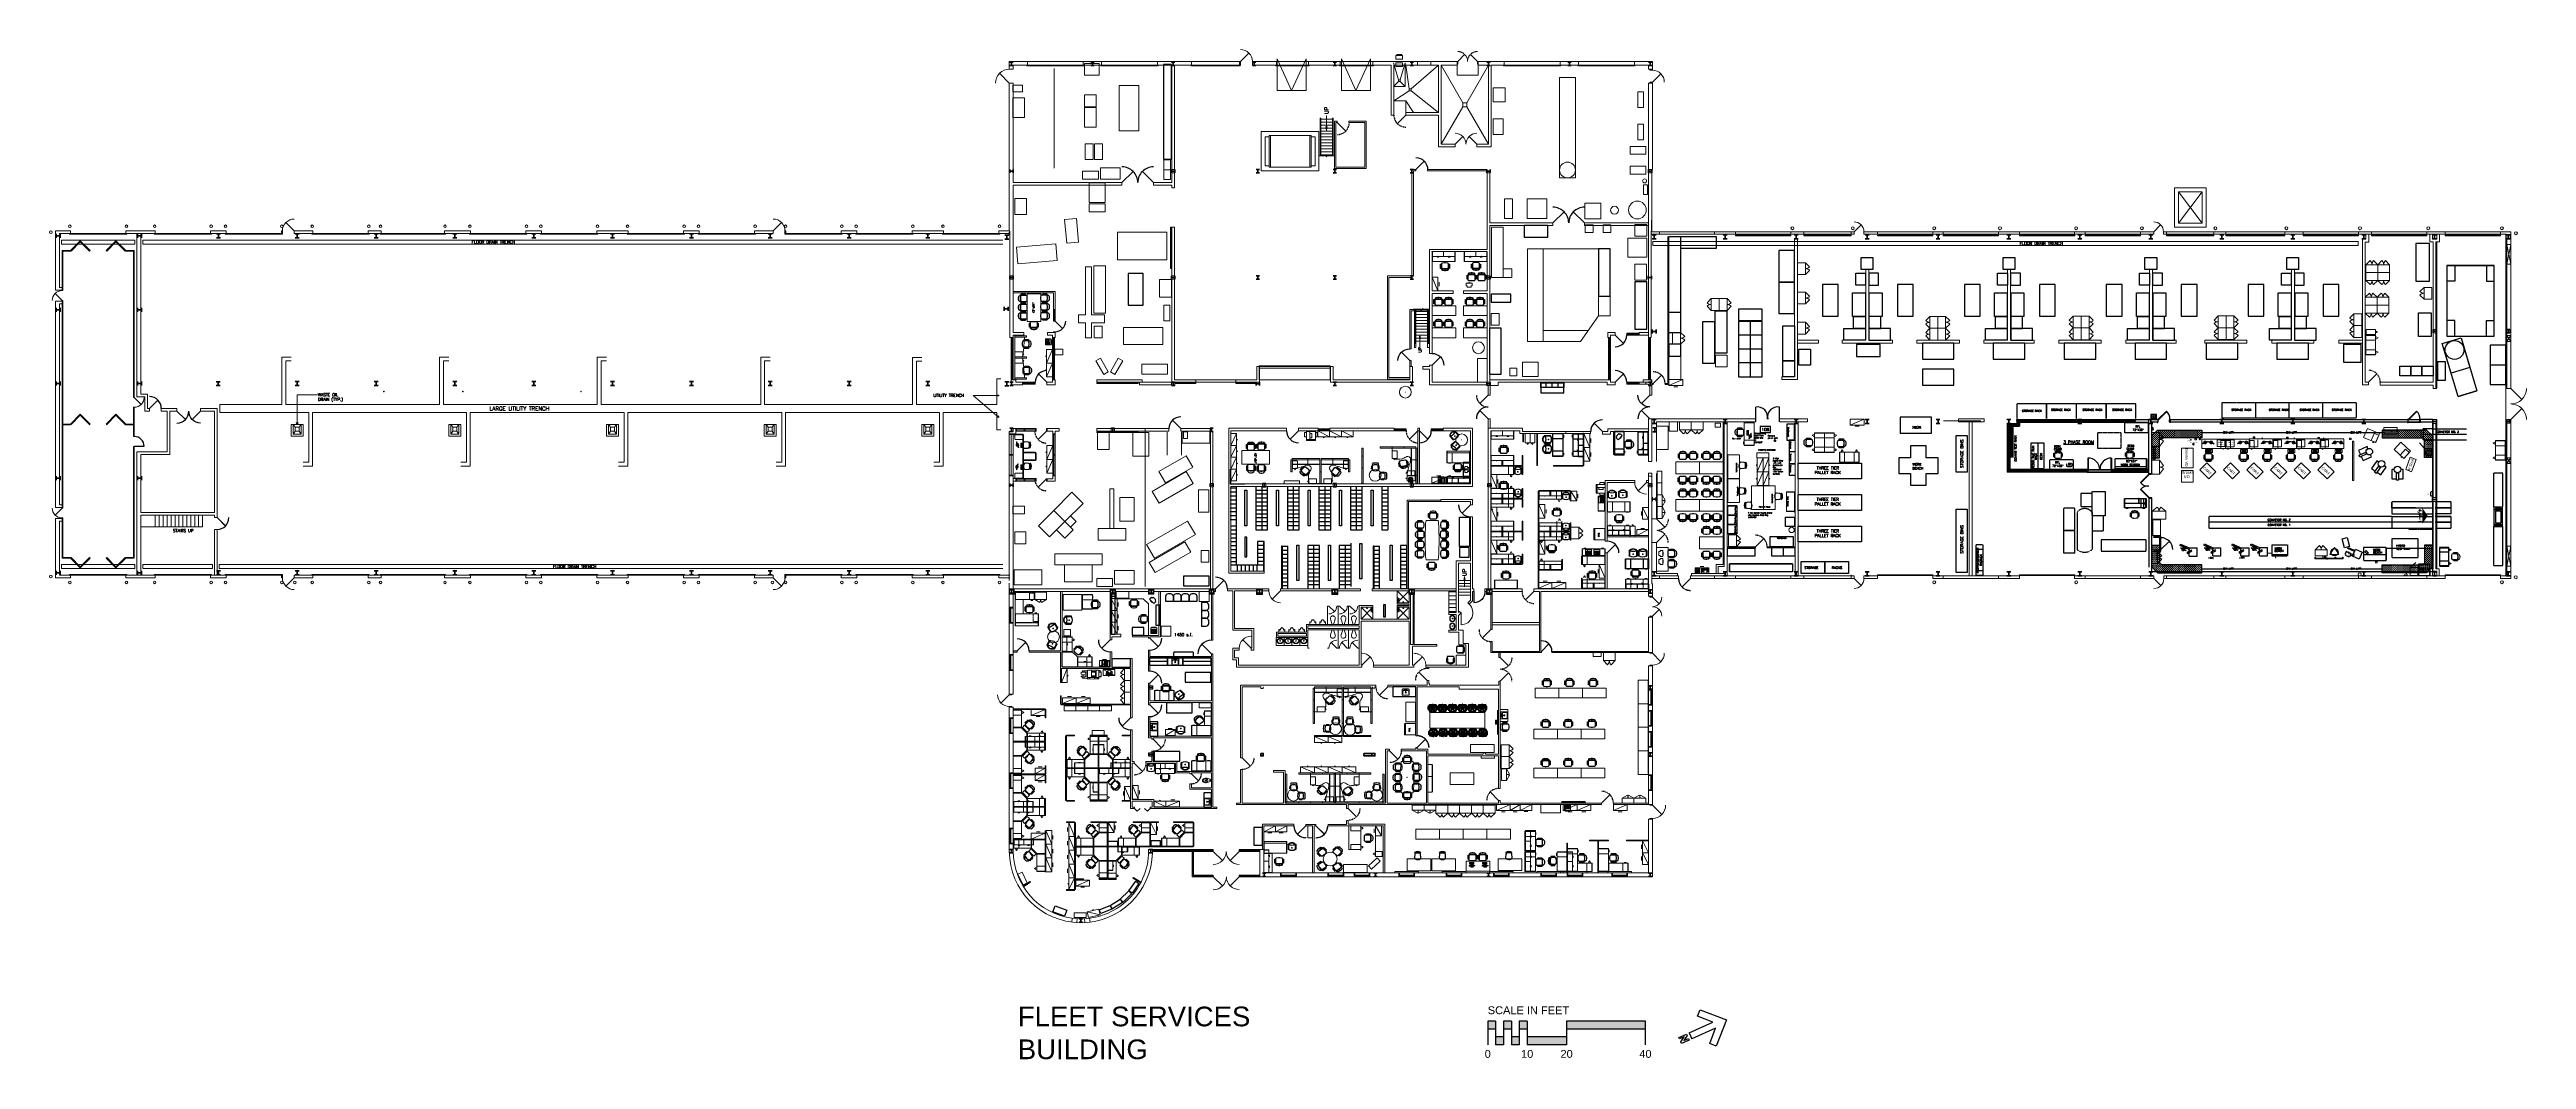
# Model space of a CAD drawing. Header units: inches. Extents: x -27 to 7514, y -484 to 2591.
import ezdxf
from ezdxf.enums import TextEntityAlignment as Align

# ---------------------------------------------------------------- set-up
doc = ezdxf.new("R2010")
doc.units = ezdxf.units.IN
doc.header["$MEASUREMENT"] = 0
for name, pattern in [('ARCH1$0$HIDDEN', [0.375, 0.25, -0.125]), ('ARCH1$0$HIDDEN2', [0.1875, 0.125, -0.0625]), ('CENTER2', [1.125, 0.75, -0.125, 0.125, -0.125]), ('DIVIDE', [1.25, 0.5, -0.25, 0, -0.25, 0, -0.25]), ('HIDDEN2', [0.1875, 0.125, -0.0625]), ('rbc_fleet-no_Arch$0$CENTER2', [1.125, 0.75, -0.125, 0.125, -0.125])]:
    doc.linetypes.add(name, pattern=pattern)
for name, color, linetype in [('A-ANNO-NOTE', 7, 'Continuous'), ('ARCH1$0$A-ANNO-NOTE', 2, 'Continuous'), ('ARCH1$0$A-CLNG-HEAD', 4, 'Continuous'), ('ARCH1$0$A-DOOR', 7, 'Continuous'), ('ARCH1$0$A-EXIST', 2, 'Continuous'), ('ARCH1$0$A-FLOR-IDEN', 2, 'Continuous'), ('ARCH1$0$A-FLOR-LEVL', 1, 'Continuous'), ('ARCH1$0$A-FLOR-PFIX', 8, 'Continuous'), ('ARCH1$0$G-ANNO-SYMB', 2, 'Continuous'), ('ARCH1$0$G-EQUIP-DEMO', 20, 'Continuous'), ('ARCH1$0$M-CONVEYOR', 1, 'rbc_fleet-no_Arch$0$CENTER2'), ('ARCH1$0$M-EXIST', 7, 'ARCH1$0$HIDDEN2'), ('ARCH1$0$NEW_A-DOOR', 7, 'Continuous'), ('ARCH1$0$NEW_A-FLOR-LEVL', 1, 'Continuous'), ('ARCH1$0$NEW_A-WALL-JAMB', 4, 'Continuous'), ('ARCH1$0$NEW_A-WALL-PATT', 8, 'Continuous'), ('ARCH1$0$Q-ANNO-NOTE', 2, 'Continuous'), ('ARCH1$0$S-COL', 1, 'Continuous'), ('ARCH1$0$S-FDND-HIDN', 5, 'ARCH1$0$HIDDEN'), ('G-ANNO-SYMB', 2, 'Continuous'), ('Power Data', 7, 'Continuous'), ('SEATING', 7, 'Continuous'), ('Ski lift equipment', 61, 'Continuous')]:
    doc.layers.add(name, color=color, linetype=linetype)
for name, color, linetype, lineweight in [('A-Col', 6, 'Continuous', 40), ('A-Ext-Gl', 190, 'Continuous', 20), ('A-Ext-Wall', 70, 'Continuous', 20), ('A-NorthA', 92, 'Continuous', 30), ('A-Plumb', 110, 'Continuous', 20), ('A-VertP', 12, 'Continuous', 20), ('A-Wall', 7, 'Continuous', 20), ('F-Ch', 4, 'Continuous', 30), ('F-Eq', 71, 'Continuous', 20), ('F-FreeStand', 211, 'Continuous', 20), ('FS-File', 50, 'Continuous', 20), ('FS-Pan', 7, 'Continuous', 9), ('FS-WSurf', 50, 'Continuous', 20), ('I-Cab', 151, 'Continuous', 20), ('I-CWall', 110, 'Continuous', 20), ('I-Dor', 210, 'Continuous', 30), ('I-Glass', 101, 'Continuous', 20), ('I-Plumb', 110, 'Continuous', 20), ('I-RmN', 5, 'Continuous', 30), ('O-Name', 141, 'Continuous', 20)]:
    doc.layers.add(name, color=color, linetype=linetype, lineweight=lineweight)
doc.styles.add('ARCH1$0$MONOTXT', font='MONOTXT', dxfattribs={"height": 0.2})
doc.styles.add('ARCH1$0$ROMANS', font='ROMANS', dxfattribs={"height": 0.2})
doc.styles.add('ARCH1$0$STANDARD', font='simplex.shx')
doc.styles.add('BGE', font='simplex.shx')
doc.styles.add('rbc_fleet-no_Arch$0$BGE', font='simplex.shx')
doc.styles.add('rbc_fleet-so_Arch$0$BGE', font='simplex.shx')
doc.styles.get("Standard").update_dxf_attribs({"font": 'arial.ttf', "height": 16})
doc.dimstyles.new('Aec_Arch_1', dxfattribs={"dimtxt": 9, "dimasz": 6, "dimexe": 6, "dimexo": 6, "dimgap": 4, "dimtad": 1, "dimdec": 5, "dimrnd": 0.5, "dimzin": 3, "dimdsep": 46, "dimlunit": 4, "dimtxsty": 'BGE', "dimblk": 'OPEN30', "dimcen": 0.125, "dimdle": 6, "dimclrd": 256, "dimclre": 256, "dimclrt": 256, "dimadec": 3, "dimazin": 0, "dimtfac": 0.75, "dimtdec": 5, "dimtix": 1, "dimtmove": 0, "dimatfit": 3, "dimldrblk": 'OPEN30', "dimfxl": 1, "dimtolj": 1, "dimtzin": 3, "dimlwd": -1, "dimlwe": -1, "dimarcsym": 0})

# ---------------------------------------------------------------- blocks, each defined once
blk = doc.blocks.new('BC')
at = {"layer": 'FS-File'}
blk.add_lwpolyline([(-36, 0), (-36, -14), (0, -14), (0, 0)], close=True, dxfattribs=at)
blk = doc.blocks.new('SLF302')
at = {"layer": 'FS-File'}
for p, q in [((-30, -18), (0, 0)), ((-20.911, -21.486), (-8.911, -21.486))]:
    blk.add_line(p, q, dxfattribs=at)
blk.add_lwpolyline([(-30, 0), (-30, -18), (0, -18), (0, 0)], close=True, dxfattribs=at)
blk = doc.blocks.new('SHOWER')
at = {"linetype": 'Continuous'}
for p, q in [((0, 0), (3, 3)), ((0, 3), (3, 0))]:
    blk.add_line(p, q, dxfattribs=at)
for points in [[(0, 0), (3, 0), (3, 3), (0, 3)], [(0, 1.5), (0.27, 1.67), (0.27, 1.39)]]:
    blk.add_lwpolyline(points, close=True, dxfattribs=at)
for centre, major_axis, start_param, end_param in [((-0.01, 0.25), (0, -0.254), 0.124306, 1.570796), ((0.14, 0.25), (0, 0.254), 4.712389, 7.853982), ((0.28, 0.25), (0, -0.254), 4.712389, 7.853982), ((0.43, 0.25), (0, 0.254), 4.712389, 7.853982), ((0.58, 0.25), (0, -0.254), 4.712389, 7.853982), ((0.73, 0.25), (0, 0.254), 4.712389, 7.853982), ((0.87, 0.25), (0, -0.254), 4.712389, 7.853982), ((1.02, 0.25), (0, 0.254), 4.712389, 7.853982), ((1.17, 0.25), (0, -0.254), 4.712389, 7.853982)]:
    blk.add_ellipse(centre, major_axis=major_axis, ratio=0.289795, start_param=start_param, end_param=end_param, dxfattribs=at)
blk = doc.blocks.new('TOILET')
at = {"linetype": 'Continuous'}
for p, q in [((0, 0), (0, 4.67)), ((0, 4.67), (0.33, 4.67)), ((0.33, 4.67), (1.75, 3.25)), ((1.17, 0), (0.74, 1.35)), ((1.17, 0), (1.5, 0)), ((1.5, 0), (1.93, 1.35)), ((2.33, 4.67), (2.67, 4.67))]:
    blk.add_line(p, q, dxfattribs=at)
for centre, radius, start, end in [((0.33, 4.67), 2, 270, 359.99999), ((1.33, 1.54), 0.625, 342.39852, 197.60148)]:
    blk.add_arc(centre, radius, start, end, dxfattribs=at)
blk = doc.blocks.new('SINK2')
at = {"linetype": 'Continuous'}
for p, q in [((0, 0), (0, 0.67)), ((1.5, 0), (1.5, 0.67))]:
    blk.add_line(p, q, dxfattribs=at)
for points in [[(0, 0.67), (0.03, 0.68), (0.07, 0.68), (0.1, 0.66), (0.12, 0.65), (0.14, 0.62), (0.17, 0.6), (0.2, 0.58), (0.27, 0.53), (0.29, 0.56), (0.31, 0.59), (0.33, 0.63), (0.34, 0.66), (0.37, 0.74), (0.4, 0.83), (0.43, 0.91), (0.45, 0.96), (0.48, 1.01), (0.51, 1.07), (0.55, 1.12), (0.6, 1.14), (0.66, 1.17), (0.69, 1.18), (0.72, 1.18), (0.75, 1.17)], [(1.5, 0.67), (1.47, 0.68), (1.43, 0.68), (1.41, 0.66), (1.38, 0.65), (1.36, 0.62), (1.33, 0.6), (1.3, 0.58), (1.23, 0.53), (1.21, 0.56), (1.19, 0.59), (1.17, 0.63), (1.16, 0.66), (1.13, 0.74), (1.1, 0.83), (1.07, 0.91), (1.05, 0.96), (1.02, 1.01), (0.99, 1.07), (0.95, 1.12), (0.9, 1.14), (0.84, 1.17), (0.81, 1.18), (0.78, 1.18), (0.75, 1.17)]]:
    blk.add_open_spline(points, degree=3, knots=[0, 0, 0, 0, 0.083394, 0.083394, 0.083394, 0.165263, 0.165263, 0.165263, 0.281887, 0.281887, 0.281887, 0.379463, 0.379463, 0.379463, 0.604663, 0.604663, 0.604663, 0.765181, 0.765181, 0.765181, 0.918174, 0.918174, 0.918174, 1, 1, 1, 1], dxfattribs=at)
blk = doc.blocks.new('SINK20')
at = {"layer": 'A-Plumb', "flags": 128}
blk.add_lwpolyline([(5.2, 5.4), (5.2, -5.4)], dxfattribs=at)
at = {"layer": 'A-Plumb'}
blk.add_circle((0, 0.1), 1, dxfattribs=at)
blk.add_ellipse((0, 0.1), major_axis=(0, 9.95), ratio=0.819136, dxfattribs=at)
blk.add_ellipse((0, 0), major_axis=(0, 8.5), ratio=0.796445, start_param=5.400288, end_param=10.307675, dxfattribs=at)
blk = doc.blocks.new('rbc_fleet-no_Arch$0$1W')
at = {"linetype": 'Continuous'}
for p, q in [((0.52225, 0.0105), (-0.47775, 0.0105)), ((0.02225, 0.0105), (0.02225, -0.9895)), ((0.52225, -0.9895), (-0.47775, -0.9895))]:
    blk.add_line(p, q, dxfattribs=at)
blk = doc.blocks.new('rbc_fleet-no_Arch$0$8X8')
at = {"linetype": 'Continuous'}
for p, q in [((-0.33, 0.33), (-0.33, -0.33)), ((-0.33, 0), (0.33, 0)), ((0.33, 0.33), (0.33, -0.33))]:
    blk.add_line(p, q, dxfattribs=at)
blk = doc.blocks.new('rbc_fleet-no_Arch$0$DOOR36')
at = {"linetype": 'Continuous'}
blk.add_line((0, 0), (2.12, 2.12), dxfattribs=at)
at = {"linetype": 'rbc_fleet-no_Arch$0$CENTER2'}
blk.add_arc((0, 0), 3, 360, 90, dxfattribs=at)
blk = doc.blocks.new('new block')
at = {"layer": 'I-CWall', "linetype": 'Continuous'}
blk.add_line((0, 0), (25.5, 25.5), dxfattribs=at)
blk.add_arc((0, 0), 36, 0, 90, dxfattribs=at)
blk = doc.blocks.new('UA3060SPL')
at = {"layer": 'F-FreeStand'}
for p, q in [((-59, -30), (-59, 0)), ((-44, -30), (-44, 0)), ((-1, -30), (-1, 0)), ((-55.115, -31.499), (-47.915, -31.499))]:
    blk.add_line(p, q, dxfattribs=at)
blk.add_lwpolyline([(-60, -30), (-60, 0), (0, 0), (0, -30)], close=True, dxfattribs=at)
blk = doc.blocks.new('UA3070DP')
at = {"layer": 'F-FreeStand'}
for p, q in [((-69, -30), (-69, 0)), ((-54, -30), (-54, 0)), ((-16, -30), (-16, 0)), ((-1, -30), (-1, 0)), ((-58.403, -31.83), (-65.603, -31.83)), ((-4.627, -31.83), (-11.827, -31.83))]:
    blk.add_line(p, q, dxfattribs=at)
blk.add_lwpolyline([(-70, 0), (0, 0), (0, -30), (-70, -30)], close=True, dxfattribs=at)
blk = doc.blocks.new('P4245')
at = {"layer": 'FS-Pan', "color": 7, "linetype": 'Continuous'}
for p, q in [((0, 0), (1.88, 0.19)), ((1.88, 0.19), (3.75, 0))]:
    blk.add_line(p, q, dxfattribs=at)
blk.add_lwpolyline([(0, 0.19), (0, 0), (3.75, 0), (3.75, 0.19)], close=True, dxfattribs=at)
blk = doc.blocks.new('1W')
at = {"linetype": 'Continuous'}
for p, q in [((0.42, 0.42), (-0.42, 0.42)), ((0, 0.42), (0, -0.42)), ((0.42, -0.42), (-0.42, -0.42))]:
    blk.add_line(p, q, dxfattribs=at)
blk = doc.blocks.new('WIND2')
at = {"linetype": 'Continuous'}
for p, q in [((0, 4), (0, 0)), ((1, 4), (0, 4)), ((1, 3.83), (0, 3.83)), ((0, 0.17), (1, 0.17)), ((0, 0), (1, 0)), ((0.25, 0.17), (0.25, 3.83)), ((0.42, 0.17), (0.42, 3.83)), ((1, 0), (1, 4))]:
    blk.add_line(p, q, dxfattribs=at)
blk = doc.blocks.new('AH1')
at = {"linetype": 'Continuous'}
for p, q in [((-0.125, 0.021), (0, 0)), ((-0.104, 0), (-0.125, 0.021)), ((0, 0), (-0.125, -0.021)), ((-0.104, 0), (-0.125, -0.021)), ((0, 0), (-0.115, 0.01)), ((0, 0), (-0.115, -0.011)), ((0, 0), (-0.104, 0))]:
    blk.add_line(p, q, dxfattribs=at)
blk = doc.blocks.new('DOOR36')
at = {"linetype": 'Continuous'}
blk.add_line((0, 0), (2.12, 2.12), dxfattribs=at)
blk.add_arc((0, 0), 3, 360, 90, dxfattribs=at)
blk = doc.blocks.new('DOOR30')
at = {"linetype": 'Continuous'}
blk.add_line((0, 0), (1.76775, 1.76775), dxfattribs=at)
at = {"linetype": 'CENTER2'}
blk.add_arc((0, 0), 2.5, 0, 90, dxfattribs=at)
blk = doc.blocks.new('_Open30')
at = {"color": 0, "lineweight": -2}
for p, q in [((-1, 0.3), (0, 0)), ((0, 0), (-1, -0.3)), ((0, 0), (-1, 0))]:
    blk.add_line(p, q, dxfattribs=at)
blk = doc.blocks.new('30DOOR')
at = {"linetype": 'Continuous'}
blk.add_line((0, 0), (0, 3), dxfattribs=at)
blk.add_arc((0, 0), 3, 0, 90, dxfattribs=at)
blk = doc.blocks.new('36_door')
at = {"linetype": 'Continuous'}
blk.add_line((0, 0), (-25.455996, -25.455996), dxfattribs=at)
at = {"linetype": 'DIVIDE'}
blk.add_arc((0, 0), 36, 180, 270, dxfattribs=at)
blk = doc.blocks.new('WINDOW')
at = {"linetype": 'Continuous'}
for p, q in [((3, 0.5), (0, 0.5)), ((0, 0.5), (0, 0)), ((0, 0), (3, 0)), ((0.17, 0.5), (0.17, 0)), ((0.17, 0.25), (2.83, 0.25)), ((2.83, 0), (2.83, 0.5)), ((3, 0), (3, 0.5))]:
    blk.add_line(p, q, dxfattribs=at)
blk = doc.blocks.new('T3672')
at = {"layer": 'F-FreeStand'}
blk.add_lwpolyline([(0, -36), (0, 0), (72, 0), (72, -36)], close=True, dxfattribs=at)
blk = doc.blocks.new('SC36')
at = {"layer": 'FS-File'}
for p, q in [((-36, -15), (-19.4, -24.6)), ((0, -15), (-16.6, -24.6))]:
    blk.add_line(p, q, dxfattribs=at)
blk.add_lwpolyline([(-36, 0), (-36, -15), (0, -15), (0, 0)], close=True, dxfattribs=at)
for centre, major_axis, ratio, start_param, end_param in [((-36, -17.1), (18, 2.1), 0.999073, 5.744218, 6.283185), ((15.8, -15.2), (-0.2, -33.8), 0.997211, 4.712803, 4.998429)]:
    blk.add_ellipse(centre, major_axis=major_axis, ratio=ratio, start_param=start_param, end_param=end_param, dxfattribs=at)
blk = doc.blocks.new('C1')
at = {"layer": 'F-Ch', "color": 4, "linetype": 'Continuous'}
for p, q in [((-9.2, 5.7), (-8.1, 7.4)), ((-9.2, -7.8), (-9.2, 5.7)), ((-8.1, 7.4), (-7.2, 7.9)), ((-7.2, 7.9), (-1, 8.9)), ((-1, 8.9), (2.5, 8.9)), ((2.5, 8.9), (8.8, 7.9)), ((8.8, 7.9), (9.7, 7.4)), ((9.7, 7.4), (10.8, 5.7)), ((10.8, 5.7), (10.8, -7.8)), ((-7.2, -9.8), (-9.2, -7.8)), ((-1, -10.3), (-7.2, -9.8)), ((2.5, -10.3), (-1, -10.3)), ((8.8, -9.8), (2.5, -10.3)), ((10.8, -7.8), (8.8, -9.8))]:
    blk.add_line(p, q, dxfattribs=at)
at = {"layer": 'F-Ch'}
blk.add_lwpolyline([(-12.7, -4.6), (-12.7, 7.3), (-10.7, 7.3), (-10.7, -5.1), (-12.7, -5.1), (-12.7, -4.6)], dxfattribs=at)
at = {"layer": 'F-Ch', "color": 4, "linetype": 'Continuous'}
for points in [[(-9, 9.9), (-8.5, 11.3), (-6.3, 13.7), (-5.2, 14.2), (-1.1, 15), (2.7, 15), (6.8, 14.2), (7.9, 13.7), (10, 11.3), (10.5, 9.9)], [(-9, 9.9), (-9, 8.8), (-7.7, 8.5)], [(9.3, 8.5), (7.7, 9), (2.5, 9.7), (-1, 9.7), (-6.1, 9), (-7.7, 8.5)], [(10.5, 9.9), (10.4, 8.8), (9.3, 8.5)], [(12.3, -4.6), (12.3, 7.3), (14.3, 7.3), (14.3, -5.1), (12.3, -5.1), (12.3, -4.6)]]:
    blk.add_lwpolyline(points, dxfattribs=at)
blk = doc.blocks.new('PRNT')
at = {"linetype": 'Continuous'}
for p, q in [((1.5, 1.42), (0, 1.42)), ((0, 1.42), (0, 0)), ((0, 0.42), (1.5, 0.42)), ((0, 0), (1.5, 0)), ((0.17, 1.33), (0.17, 0.58)), ((1.33, 1.33), (0.17, 1.33)), ((0.17, 0.58), (1.33, 0.58)), ((1.33, 0.58), (1.33, 1.33)), ((1.5, 0), (1.5, 1.42))]:
    blk.add_line(p, q, dxfattribs=at)
for points in [[(0.17, -0.17), (1.33, -0.17), (1.33, 0), (0.17, 0)], [(0.33, 0.58), (1.17, 0.58), (1.17, 0.83), (0.33, 0.83)]]:
    blk.add_lwpolyline(points, close=True, dxfattribs=at)
at = {"layer": 'F-Eq', "linetype": 'Continuous', "style": 'BGE'}
blk.add_text('PTR', height=0.333, dxfattribs=at).set_placement((0.31, 0.92))
blk = doc.blocks.new('FAX')
at = {"layer": 'F-Eq', "linetype": 'Continuous'}
for p, q in [((-14.4, -13.8), (-14.5, -9.3)), ((-13.4, -7.4), (-14.4, -9)), ((-14.4, -14), (-14, -15.2)), ((-13.6, -15.6), (-12.6, -15.8)), ((-13.4, -4), (-13.4, -15)), ((-8.9, -4), (-13.4, -4)), ((-12.8, -9), (-13.4, -9)), ((-13.4, -15), (4.6, -15)), ((-12.8, -6.9), (-12.8, -8.9)), ((-12.7, -9.3), (-12.7, -13.9)), ((-11.3, -6.4), (-12.3, -6.4)), ((-12.2, -14.4), (-11.4, -14.4)), ((-12, -15.4), (-11.8, -14.4)), ((-10.9, -13.9), (-10.9, -9.3)), ((-10.8, -8.9), (-10.8, -6.9)), ((4.6, -9), (-10.8, -9)), ((3, -10.7), (-10, -10.7)), ((-10, -10.7), (-10, -13.7)), ((-10, -12.7), (1, -12.7)), ((-10, -13.7), (3, -13.7)), ((-8.9, 0), (-8.9, -9)), ((0.1, 0), (-8.9, 0)), ((-7.8, -11.2), (-8.5, -11.2)), ((-8.5, -11.2), (-8.5, -12.2)), ((-8.5, -12.2), (-7.8, -12.2)), ((-8.4, -11.3), (-8.4, -11.4)), ((-8.3, -11.3), (-8.4, -11.3)), ((-8.4, -11.4), (-8.3, -11.4)), ((-8.4, -11.5), (-8.4, -11.6)), ((-8.4, -11.5), (-8.3, -11.5)), ((-8.3, -11.6), (-8.4, -11.6)), ((-8.4, -11.8), (-8.4, -11.9)), ((-8.3, -11.8), (-8.4, -11.8)), ((-8.4, -11.9), (-8.3, -11.9)), ((-8.4, -12), (-8.4, -12.1)), ((-8.4, -12), (-8.3, -12)), ((-8.4, -12.1), (-8.3, -12.1)), ((-8.3, -11.3), (-8.3, -11.4)), ((-8.3, -11.5), (-8.3, -11.6)), ((-8.3, -11.8), (-8.3, -11.9)), ((-8.3, -12), (-8.3, -12.1)), ((-8.2, -11.3), (-8.2, -11.4)), ((-8.1, -11.3), (-8.2, -11.3)), ((-8.2, -11.4), (-8.1, -11.4)), ((-8.2, -11.5), (-8.2, -11.6)), ((-8.2, -11.5), (-8.1, -11.5)), ((-8.1, -11.6), (-8.2, -11.6)), ((-8.1, -11.8), (-8.2, -11.8)), ((-8.2, -11.8), (-8.2, -11.9)), ((-8.2, -11.9), (-8.1, -11.9)), ((-8.2, -12), (-8.1, -12)), ((-8.2, -12), (-8.2, -12.1)), ((-8.2, -12.1), (-8.1, -12.1)), ((-8.1, -11.3), (-8.1, -11.4)), ((-8.1, -11.5), (-8.1, -11.6)), ((-8.1, -11.8), (-8.1, -11.9)), ((-8.1, -12), (-8.1, -12.1)), ((-7.9, -11.3), (-7.9, -11.4)), ((-7.8, -11.3), (-7.9, -11.3)), ((-7.9, -11.4), (-7.8, -11.4)), ((-7.9, -11.5), (-7.9, -11.6)), ((-7.9, -11.5), (-7.8, -11.5)), ((-7.8, -11.6), (-7.9, -11.6)), ((-7.8, -11.8), (-7.9, -11.8)), ((-7.9, -11.8), (-7.9, -11.9)), ((-7.9, -11.9), (-7.8, -11.9)), ((-7.9, -12), (-7.8, -12)), ((-7.9, -12), (-7.9, -12.1)), ((-7.9, -12.1), (-7.8, -12.1)), ((-7.8, -12.2), (-7.8, -11.2)), ((-7.8, -11.4), (-7.8, -11.3)), ((-7.8, -11.6), (-7.8, -11.5)), ((-7.8, -11.9), (-7.8, -11.8)), ((-7.8, -12.1), (-7.8, -12)), ((0.1, 0), (0.1, -9)), ((4.6, -4), (0.1, -4)), ((1, -12.7), (1, -10.7)), ((3, -13.7), (3, -10.7)), ((4.6, -15), (4.6, -4))]:
    blk.add_line(p, q, dxfattribs=at)
blk.add_lwpolyline([(-5.9, -12.2), (-0.9, -12.2), (-0.9, -11.2), (-5.9, -11.2)], close=True, dxfattribs=at)
for centre, start, end in [((-14, -9.3), 148.68646, 181.154), ((-13.9, -13.8), 181.08249, 196.73665), ((-13.5, -15.1), 196.73475, 260.56181), ((-12.3, -6.9), 90, 180), ((-12.3, -8.9), 180, 221.40962), ((-12.2, -13.9), 180, 270), ((-12.5, -15.3), 260.58257, 346.59544), ((-11.4, -13.9), 270, 0), ((-11.3, -6.9), 0, 90), ((-11.3, -8.9), 318.59038, 0)]:
    blk.add_arc(centre, 0.5, start, end, dxfattribs=at)
blk = doc.blocks.new('FRIDGEB')
at = {"layer": 'F-Eq'}
blk.add_lwpolyline([(-25, 0.1), (0, 0.1), (0, -27.9), (-25, -27.9)], close=True, dxfattribs=at)
blk = doc.blocks.new('LF422')
at = {"linetype": 'Continuous'}
for p, q in [((0, 0), (3.5, 1.5)), ((1.23, -0.31), (2.23, -0.31))]:
    blk.add_line(p, q, dxfattribs=at)
blk.add_lwpolyline([(0, 1.5), (0, 0), (3.5, 0), (3.5, 1.5)], close=True, dxfattribs=at)
blk = doc.blocks.new('CH7')
at = {"linetype": 'Continuous'}
for p, q in [((-0.17, 1.29), (-0.07, 1.44)), ((-0.17, 0.17), (-0.17, 1.29)), ((0, 0), (-0.17, 0.17)), ((-0.07, 1.44), (0, 1.48)), ((0, 1.48), (0.52, 1.56)), ((0.52, -0.04), (0, 0)), ((0.52, 1.56), (0.81, 1.56)), ((0.81, 1.56), (1.33, 1.48)), ((1.33, 0), (0.81, -0.04)), ((1.33, 1.48), (1.41, 1.44)), ((1.5, 0.17), (1.33, 0)), ((1.41, 1.44), (1.5, 1.29)), ((1.5, 1.29), (1.5, 0.17)), ((0.81, -0.04), (0.52, -0.04))]:
    blk.add_line(p, q, dxfattribs=at)
for points in [[(-0.46, 0.44), (-0.46, 1.43), (-0.29, 1.43), (-0.29, 0.4), (-0.46, 0.4), (-0.46, 0.44)], [(-0.15, 1.65), (-0.1, 1.76), (0.07, 1.96), (0.17, 2), (0.51, 2.07), (0.82, 2.07), (1.17, 2), (1.26, 1.96), (1.44, 1.76), (1.48, 1.65)], [(-0.15, 1.65), (-0.15, 1.55), (-0.04, 1.53)], [(1.38, 1.53), (1.24, 1.57), (0.81, 1.62), (0.52, 1.62), (0.09, 1.57), (-0.04, 1.53)], [(1.48, 1.65), (1.47, 1.55), (1.38, 1.53)], [(1.62, 0.44), (1.62, 1.43), (1.79, 1.43), (1.79, 0.4), (1.62, 0.4), (1.62, 0.44)]]:
    blk.add_lwpolyline(points, dxfattribs=at)
blk = doc.blocks.new('CHDESK')
at = {"linetype": 'Continuous'}
blk.add_blockref('CH7', (0.46, -0.4), dxfattribs=at)
blk = doc.blocks.new('PED30')
at = {"linetype": 'Continuous'}
for p, q in [((-1.25, -2.5), (-1.25, 0)), ((-1.25, 0), (0, 0)), ((0, -2.5), (0, 0)), ((-0.62, -3.1), (-0.88, -2.67)), ((-0.38, -2.67), (-0.62, -3.1))]:
    blk.add_line(p, q, dxfattribs=at)
blk = doc.blocks.new('WS3060')
at = {"linetype": 'Continuous'}
for p, q in [((0.08, 0), (0.08, 2.5)), ((4.92, 0), (4.92, 2.5))]:
    blk.add_line(p, q, dxfattribs=at)
blk.add_lwpolyline([(0, 2.5), (0, 0), (5, 0), (5, 2.5)], close=True, dxfattribs=at)
blk = doc.blocks.new('VF5')
at = {"linetype": 'Continuous'}
for p, q in [((0, 2.38), (1.24, 2.38)), ((0, 2.38), (0, 0)), ((0, 0), (1.24, 0)), ((1.24, 2.38), (1.24, 0)), ((0.62, -0.43), (0.41, -0.08)), ((0.62, -0.43), (0.83, -0.08))]:
    blk.add_line(p, q, dxfattribs=at)
for p in [(0, 2.38), (1.24, 2.38)]:
    blk.add_point(p, dxfattribs=at)
at = {"layer": 'F-Ch', "linetype": 'Continuous', "style": 'BGE'}
blk.add_text('5', height=0.208, dxfattribs=at).set_placement((0.62, -0.31), align=Align.CENTER)
blk = doc.blocks.new('P4230')
at = {"linetype": 'Continuous'}
for p, q in [((0, 0), (1.25, 0.1875)), ((1.25, 0.1875), (2.5, 0))]:
    blk.add_line(p, q, dxfattribs=at)
blk.add_lwpolyline([(0, 0.1875), (0, 0), (2.5, 0), (2.5, 0.1875)], close=True, dxfattribs=at)
blk = doc.blocks.new('WS2554')
at = {"layer": 'FS-WSurf', "linetype": 'Continuous'}
for p, q in [((0.08, 0), (0.08, 2.08)), ((4.42, 0), (4.42, 2.08))]:
    blk.add_line(p, q, dxfattribs=at)
blk.add_lwpolyline([(0, 2.08), (0, 0), (4.5, 0), (4.5, 2.08)], close=True, dxfattribs=at)
blk = doc.blocks.new('CHAIR')
at = {"linetype": 'Continuous'}
blk.add_line((1.85, -0.35), (1.85, 0.32), dxfattribs=at)
blk.add_lwpolyline([(1.19, 0.99), (0.02, 0.99), (0.02, -1.02), (1.19, -1.02)], dxfattribs=at)
for centre, start, end in [((1.19, 0.32), 0, 90), ((1.19, -0.35), 270, 360)]:
    blk.add_arc(centre, 0.667, start, end, dxfattribs=at)
blk = doc.blocks.new('CSM60')
at = {"linetype": 'Continuous'}
for p, q in [((0, 0), (0, 1.24)), ((0, 1.24), (5, 1.24)), ((0, 0), (5, 0)), ((0.09, 0), (0.09, 1.24)), ((2.5, 0), (2.5, 1.24)), ((4.91, 0), (4.91, 1.24)), ((5, 0), (5, 1.24)), ((1.05, -0.17), (1.55, -0.17)), ((3.95, -0.17), (3.45, -0.17))]:
    blk.add_line(p, q, dxfattribs=at)
for p in [(0, 1.24), (1.3, 0), (3.7, 0)]:
    blk.add_point(p, dxfattribs=at)
blk = doc.blocks.new('LF305')
at = {"linetype": 'Continuous'}
for p, q in [((0, 0), (2.5, 1.5)), ((0.76, -0.29), (1.76, -0.29))]:
    blk.add_line(p, q, dxfattribs=at)
blk.add_lwpolyline([(0, 1.5), (0, 0), (2.5, 0), (2.5, 1.5)], close=True, dxfattribs=at)
blk = doc.blocks.new('U3060D')
at = {"linetype": 'Continuous'}
for p, q in [((-4.92, -2.5), (-4.92, 0)), ((-3.67, -2.5), (-3.67, 0.01)), ((-1.33, -2.5), (-1.33, 0)), ((-0.08, -2.5), (-0.08, 0)), ((-4.68, -2.62), (-4.08, -2.62)), ((-0.91, -2.62), (-0.31, -2.62))]:
    blk.add_line(p, q, dxfattribs=at)
blk.add_lwpolyline([(-5, -2.5), (-5, 0), (0, 0), (0, -2.5)], close=True, dxfattribs=at)
blk = doc.blocks.new('LF36-5')
at = {"layer": 'FS-File'}
blk.add_line((0, 0), (-36, 18), dxfattribs=at)
blk.add_lwpolyline([(-36, 0), (-36, 18), (0, 18), (0, 0), (-36, 0)], dxfattribs=at)
blk.add_lwpolyline([(-19.2, 18.5), (-17.7, 21.1), (-16.2, 18.5), (-19.2, 18.5)], close=True, dxfattribs=at)
blk = doc.blocks.new('BB60')
at = {"linetype": 'Continuous'}
for p, q in [((0, 0), (0, 1.25)), ((0.1, 0), (0.1, 1.25)), ((2.5, 0), (2.5, 1.25)), ((4.91, 0), (4.91, 1.25)), ((5, 0), (5, 1.25)), ((0, 0), (5, 0)), ((1.05, -0.17), (1.55, -0.17)), ((3.95, -0.17), (3.45, -0.17))]:
    blk.add_line(p, q, dxfattribs=at)
for p in [(0, 1.24), (1.3, 0), (3.7, 0)]:
    blk.add_point(p, dxfattribs=at)
blk = doc.blocks.new('P6535')
at = {"linetype": 'Continuous'}
for p, q in [((0, 0), (1.3, 0.2)), ((1.3, 0.2), (2.92, 0))]:
    blk.add_line(p, q, dxfattribs=at)
blk.add_lwpolyline([(0, 0.19), (0, 0), (2.92, 0), (2.92, 0.19)], close=True, dxfattribs=at)
blk = doc.blocks.new('PED25')
at = {"linetype": 'Continuous'}
for p, q in [((-1.25, -2.08), (-1.25, 0)), ((-1.25, 0), (0, 0)), ((0, -2.08), (0, 0)), ((-0.62, -2.68), (-0.88, -2.25)), ((-0.38, -2.25), (-0.62, -2.68))]:
    blk.add_line(p, q, dxfattribs=at)
blk = doc.blocks.new('PED25B')
at = {"linetype": 'Continuous'}
for p, q in [((-1.25, -2.08), (-1.25, 0)), ((-1.25, 0), (0, 0)), ((0, -2.08), (0, 0)), ((-0.62, -2.68), (-0.88, -2.25)), ((-0.38, -2.25), (-0.62, -2.68))]:
    blk.add_line(p, q, dxfattribs=at)
blk = doc.blocks.new('P6542')
at = {"linetype": 'Continuous'}
for p, q in [((0, 0), (1.75, 0.1875)), ((1.75, 0.1875), (3.5, 0))]:
    blk.add_line(p, q, dxfattribs=at)
blk.add_lwpolyline([(0, 0.1875), (0, 0), (3.5, 0), (3.5, 0.1875)], close=True, dxfattribs=at)
blk = doc.blocks.new('BB30')
at = {"linetype": 'Continuous'}
for p, q in [((0, 0), (0, 1.25)), ((0, 0), (2.5, 0)), ((0.1, 0), (0.1, 1.25)), ((2.4, 0), (2.4, 1.25)), ((2.5, 0), (2.5, 1.25)), ((1.01, -0.14), (1.51, -0.14))]:
    blk.add_line(p, q, dxfattribs=at)
blk = doc.blocks.new('P6525')
at = {"linetype": 'Continuous'}
for p, q in [((0, 0), (1.04, 0.19)), ((1.04, 0.19), (2.08, 0))]:
    blk.add_line(p, q, dxfattribs=at)
blk.add_lwpolyline([(0, 0.19), (0, 0), (2.08, 0), (2.08, 0.19)], close=True, dxfattribs=at)
blk = doc.blocks.new('P6530')
at = {"linetype": 'Continuous'}
for p, q in [((0, 0), (1.25, 0.1875)), ((1.25, 0.1875), (2.5, 0))]:
    blk.add_line(p, q, dxfattribs=at)
blk.add_lwpolyline([(0, 0.1875), (0, 0), (2.5, 0), (2.5, 0.1875)], close=True, dxfattribs=at)
blk = doc.blocks.new('SLF425')
at = {"layer": 'FS-File'}
for p, q in [((-42, -18), (0, 0)), ((-27.268, -21.762), (-15.268, -21.762))]:
    blk.add_line(p, q, dxfattribs=at)
blk.add_lwpolyline([(-42, 0), (-42, -18), (0, -18), (0, 0)], close=True, dxfattribs=at)
blk = doc.blocks.new('SLF424')
at = {"layer": 'FS-File'}
for p, q in [((-42, -18), (0, 0)), ((-27.268, -21.762), (-15.268, -21.762))]:
    blk.add_line(p, q, dxfattribs=at)
blk.add_lwpolyline([(-42, 0), (-42, -18), (0, -18), (0, 0)], close=True, dxfattribs=at)
blk = doc.blocks.new('SLF423')
at = {"layer": 'FS-File'}
for p, q in [((-42, -18), (0, 0)), ((-27.268, -21.762), (-15.268, -21.762))]:
    blk.add_line(p, q, dxfattribs=at)
blk.add_lwpolyline([(-42, 0), (-42, -18), (0, -18), (0, 0)], close=True, dxfattribs=at)
blk = doc.blocks.new('SLF304')
at = {"layer": 'FS-File'}
for p, q in [((-30, -18), (0, 0)), ((-20.911, -21.486), (-8.911, -21.486))]:
    blk.add_line(p, q, dxfattribs=at)
blk.add_lwpolyline([(-30, 0), (-30, -18), (0, -18), (0, 0)], close=True, dxfattribs=at)
blk = doc.blocks.new('SLF365')
at = {"layer": 'FS-File'}
for p, q in [((-36, -18), (0, 0)), ((-24.077, -21.279), (-12.077, -21.279))]:
    blk.add_line(p, q, dxfattribs=at)
blk.add_lwpolyline([(-36, 0), (-36, -18), (0, -18), (0, 0)], close=True, dxfattribs=at)
blk = doc.blocks.new('WS2530')
at = {"layer": 'FS-WSurf', "linetype": 'Continuous'}
for p, q in [((1, 0), (1, 25)), ((29, 0), (29, 25))]:
    blk.add_line(p, q, dxfattribs=at)
blk.add_lwpolyline([(0, 25), (0, 0), (30, 0), (30, 25)], close=True, dxfattribs=at)
blk = doc.blocks.new('P4225')
at = {"linetype": 'Continuous'}
for p, q in [((0, 0), (1.04, 0.19)), ((1.04, 0.19), (2.08, 0))]:
    blk.add_line(p, q, dxfattribs=at)
blk.add_lwpolyline([(0, 0.19), (0, 0), (2.08, 0), (2.08, 0.19)], close=True, dxfattribs=at)
blk = doc.blocks.new('SIDE44')
at = {"linetype": 'Continuous'}
for p, q in [((-1.04, 0.89), (-1.04, -0.4)), ((-0.88, 0.98), (-0.96, 0.98)), ((-0.88, 0.98), (-0.88, -0.48)), ((0.96, 0.98), (0.88, 0.98)), ((0.88, -0.48), (0.88, 0.98)), ((1.04, 0.89), (1.04, -0.4)), ((-0.88, -0.48), (-0.96, -0.48)), ((0.88, -0.48), (0.96, -0.48))]:
    blk.add_line(p, q, dxfattribs=at)
for centre, radius, start, end in [((-0.96, 0.89), 0.0833, 90, 180), ((0, 0.35), 1.08, 35.5749, 144.4251), ((0, 0.35), 0.992, 28.15789, 151.84211), ((0, 3.21), 2.55, 249.89176, 290.10824), ((0.96, 0.89), 0.0833, 0, 90), ((-0.96, -0.4), 0.0833, 180, 270), ((0, 0.85), 1.59, 236.70611, 303.29389), ((0.96, -0.4), 0.0833, 270, 360)]:
    blk.add_arc(centre, radius, start, end, dxfattribs=at)
blk.add_point((0, 0), dxfattribs=at)
blk = doc.blocks.new('CHSIDE')
at = {"linetype": 'Continuous', "yscale": -1, "rotation": 180}
blk.add_blockref('SIDE44', (1.01725, 0.4555), dxfattribs=at)
blk = doc.blocks.new('WS3045')
at = {"linetype": 'Continuous'}
for p, q in [((0.08, 0), (0.08, 2.5)), ((3.67, 0), (3.67, 2.5))]:
    blk.add_line(p, q, dxfattribs=at)
blk.add_lwpolyline([(0, 2.5), (0, 0), (3.75, 0), (3.75, 2.5)], close=True, dxfattribs=at)
blk = doc.blocks.new('PED30B')
at = {"linetype": 'Continuous'}
for p, q in [((0, -2.5), (0, 0)), ((0, 0), (1.25, 0)), ((1.25, -2.5), (1.25, 0)), ((0.62, -3.1), (0.38, -2.67)), ((0.88, -2.67), (0.62, -3.1))]:
    blk.add_line(p, q, dxfattribs=at)
blk = doc.blocks.new('BB45')
at = {"linetype": 'Continuous'}
for p, q in [((0, 1.17), (0, 0)), ((0, 0), (3.75, 0)), ((0.1, 1.17), (0.1, 0)), ((3.65, 0), (3.65, 1.17)), ((3.75, 0), (3.75, 1.17)), ((1.62, -0.19), (2.12, -0.19))]:
    blk.add_line(p, q, dxfattribs=at)
blk = doc.blocks.new('U3045R')
at = {"linetype": 'Continuous'}
for p, q in [((-3.67, -2.5), (-3.67, 0)), ((-1.33, -2.5), (-1.33, 0)), ((-0.08, -2.5), (-0.08, 0)), ((-0.94, -2.62), (-0.34, -2.62))]:
    blk.add_line(p, q, dxfattribs=at)
blk.add_lwpolyline([(-3.75, -2.5), (-3.75, 0), (0, 0), (0, -2.5)], close=True, dxfattribs=at)
blk = doc.blocks.new('LF363')
at = {"linetype": 'Continuous'}
for p, q in [((0, 0), (3, 1.5)), ((0.99, -0.27), (1.99, -0.27)), ((1.51, -0.27), (1.5, -0.27))]:
    blk.add_line(p, q, dxfattribs=at)
blk.add_lwpolyline([(0, 1.5), (0, 0), (3, 0), (3, 1.5)], close=True, dxfattribs=at)
blk = doc.blocks.new('P4242')
at = {"linetype": 'Continuous'}
for p, q in [((0, 0), (1.75, 0.1875)), ((1.75, 0.1875), (3.5, 0))]:
    blk.add_line(p, q, dxfattribs=at)
blk.add_lwpolyline([(0, 0.1875), (0, 0), (3.5, 0), (3.5, 0.1875)], close=True, dxfattribs=at)
blk = doc.blocks.new('BB70')
at = {"linetype": 'Continuous'}
for p, q in [((0, 0), (0, 1.24)), ((0, 0), (5.83, 0)), ((0.09, 0), (0.09, 1.24)), ((2.92, 0), (2.92, 1.24)), ((5.74, 0), (5.74, 1.24)), ((5.83, 0), (5.83, 1.24)), ((1.26, -0.17), (1.76, -0.17)), ((4.58, -0.17), (4.08, -0.17))]:
    blk.add_line(p, q, dxfattribs=at)
for p in [(0, 1.24), (1.51, 0), (4.33, 0)]:
    blk.add_point(p, dxfattribs=at)
blk = doc.blocks.new('UA2560NP')
at = {"layer": 'F-FreeStand'}
for p, q in [((-59, -25), (-59, 0)), ((-1, -25), (-1, 0))]:
    blk.add_line(p, q, dxfattribs=at)
blk.add_lwpolyline([(0, 0), (0, -25), (-60, -25), (-60, 0)], close=True, dxfattribs=at)
blk = doc.blocks.new('UA3570NP')
at = {"layer": 'F-FreeStand'}
for p, q in [((-69, -35), (-69, 0)), ((-1, -35), (-1, 0)), ((-53.98, -5), (-68.98, -5)), ((-16, -5), (-53.98, -5)), ((-16, -5), (-1, -5))]:
    blk.add_line(p, q, dxfattribs=at)
blk.add_lwpolyline([(0, -35), (0, 0), (-70, 0), (-70, -35)], close=True, dxfattribs=at)
blk = doc.blocks.new('BC36')
at = {"linetype": 'Continuous'}
blk.add_lwpolyline([(3, 0), (3, 1.25), (0, 1.25), (0, 0)], close=True, dxfattribs=at)
blk = doc.blocks.new('U3060R')
at = {"linetype": 'Continuous'}
for p, q in [((-4.92, -2.5), (-4.92, 0)), ((-1.33, -2.5), (-1.33, 0)), ((-0.08, -2.5), (-0.08, 0)), ((-0.91, -2.62), (-0.31, -2.62))]:
    blk.add_line(p, q, dxfattribs=at)
blk.add_lwpolyline([(-5, -2.5), (-5, 0), (0, 0), (0, -2.5)], close=True, dxfattribs=at)
blk = doc.blocks.new('RP45L')
at = {"linetype": 'Continuous'}
for p, q in [((-3.67, -1.67), (-3.67, 0)), ((-2.42, -1.67), (-2.42, 0)), ((-3.34, -1.83), (-2.74, -1.83))]:
    blk.add_line(p, q, dxfattribs=at)
blk.add_lwpolyline([(0, 0), (-3.75, 0), (-3.75, -1.67), (0, -1.67)], close=True, dxfattribs=at)
blk = doc.blocks.new('U3570L')
at = {"linetype": 'Continuous'}
for p, q in [((-5.75, -2.92), (-5.75, 0)), ((-0.08, -2.92), (-0.08, 0)), ((-4.5, -0.42), (-5.75, -0.42)), ((-4.82, -3.07), (-5.42, -3.07)), ((-4.5, -2.92), (-4.5, -0.42)), ((-1.33, -0.42), (-4.5, -0.42)), ((-1.33, -0.42), (-0.08, -0.42))]:
    blk.add_line(p, q, dxfattribs=at)
blk.add_lwpolyline([(0, -2.92), (0, 0), (-5.83, 0), (-5.83, -2.92)], close=True, dxfattribs=at)
blk = doc.blocks.new('U2070R')
at = {"linetype": 'Continuous'}
for p, q in [((-5.75, -1.67), (-5.75, 0)), ((-1.33, -1.67), (-1.33, 0)), ((-0.08, -1.67), (-0.08, 0)), ((-1.03, -1.85), (-0.43, -1.85))]:
    blk.add_line(p, q, dxfattribs=at)
blk.add_lwpolyline([(-5.83, -1.67), (0, -1.67), (0, 0), (-5.83, 0)], close=True, dxfattribs=at)
blk = doc.blocks.new('CSM70')
at = {"linetype": 'Continuous'}
for p, q in [((0, 0), (0, 1.24)), ((0, 1.24), (5.83, 1.24)), ((0, 0), (5.83, 0)), ((0.09, 0), (0.09, 1.24)), ((2.92, 0), (2.92, 1.24)), ((5.74, 0), (5.74, 1.24)), ((5.83, 0), (5.83, 1.24)), ((1.26, -0.17), (1.76, -0.17)), ((4.58, -0.17), (4.08, -0.17))]:
    blk.add_line(p, q, dxfattribs=at)
for p in [(0, 1.24), (1.51, 0), (4.33, 0)]:
    blk.add_point(p, dxfattribs=at)
blk = doc.blocks.new('SBBF30')
at = {"layer": 'FS-File'}
for p, q in [((-15, -30), (-15, 0)), ((-15, 0), (0, 0)), ((0, -30), (0, 0)), ((-7.5, -37.196), (-10.5, -32)), ((-4.5, -32), (-7.5, -37.196))]:
    blk.add_line(p, q, dxfattribs=at)
for p in [(-16.125, -30), (-1.125, -30)]:
    blk.add_point(p, dxfattribs=at)
blk = doc.blocks.new('SBF20')
at = {"layer": 'FS-File'}
for p, q in [((-7.5, -27.196), (-10.5, -22)), ((-4.5, -22), (-7.5, -27.196))]:
    blk.add_line(p, q, dxfattribs=at)
at = {"layer": 'FS-File', "flags": 128}
blk.add_lwpolyline([(-15, -20), (-15, 0), (0, 0), (0, -20)], dxfattribs=at)
at = {"layer": 'FS-File'}
for p in [(-16.125, -20), (-1.125, -20)]:
    blk.add_point(p, dxfattribs=at)
blk = doc.blocks.new('PTR')
at = {"linetype": 'Continuous'}
for p, q in [((1.5, 0), (0, 0)), ((0, 0), (0, -1.42)), ((1.5, -1.42), (1.5, 0)), ((0, -1), (1.5, -1)), ((0, -1.42), (1.5, -1.42)), ((0.17, -0.08), (0.17, -0.83)), ((1.33, -0.08), (0.17, -0.08)), ((0.17, -0.83), (1.33, -0.83)), ((1.33, -0.83), (1.33, -0.08))]:
    blk.add_line(p, q, dxfattribs=at)
for points in [[(0.17, -1.58), (1.33, -1.58), (1.33, -1.42), (0.17, -1.42)], [(0.33, -0.83), (1.17, -0.83), (1.17, -0.58), (0.33, -0.58)]]:
    blk.add_lwpolyline(points, close=True, dxfattribs=at)
at = {"layer": 'F-Eq', "linetype": 'Continuous', "style": 'BGE'}
blk.add_text('PTR', height=0.333, dxfattribs=at).set_placement((0.31, -0.49))
blk = doc.blocks.new('PCL')
at = {"linetype": 'Continuous'}
for p, q in [((0, 1.5), (0, 0)), ((0.69, 1.5), (0, 1.5)), ((0, 0), (0.69, 0)), ((0.69, 1.25), (0.69, 1.5)), ((1, 1.25), (0.69, 1.25)), ((1, 0.25), (0.69, 0.25)), ((0.69, 0.25), (0.69, 0)), ((1, 0.25), (1, 1.25))]:
    blk.add_line(p, q, dxfattribs=at)
blk.add_arc((1.47, 0.75), 1.59, 157.11883, 202.88117, dxfattribs=at)
at = {"layer": 'F-Eq', "linetype": 'Continuous', "style": 'BGE'}
blk.add_text('PC', height=0.333, rotation=360, dxfattribs=at).set_placement((0.2, 0.56))
blk = doc.blocks.new('WS2042')
at = {"linetype": 'Continuous'}
for p, q in [((3.5, 1.67), (0, 1.67)), ((0, 1.67), (0, 0)), ((0, 0), (3.5, 0)), ((0.1, 1.67), (0.1, 0)), ((3.4, 0), (3.4, 1.67)), ((3.5, 0), (3.5, 1.67))]:
    blk.add_line(p, q, dxfattribs=at)
blk = doc.blocks.new('TR36')
at = {"linetype": 'Continuous'}
for radius in [1.5, 0.0184]:
    blk.add_circle((0, 0.02), radius, dxfattribs=at)
blk = doc.blocks.new('C4')
at = {"layer": 'F-Ch'}
for p, q in [((-11, -4.6), (-11, 6.4)), ((-9, 5.1), (-9, -4.6)), ((9, -4.6), (9, 5.1)), ((11, 6.4), (11, -4.6)), ((-10, -9.6), (-10, -5.6)), ((8, -11.6), (-8, -11.6)), ((10, -9.6), (10, -5.6))]:
    blk.add_line(p, q, dxfattribs=at)
at = {"layer": 'F-Ch', "linetype": 'Continuous'}
for centre, radius, start, end in [((-6.7, 5.1), 4.45, 120.25694, 162.42344), ((-7, 5.1), 2, 112.13772, 180), ((0, -12.1), 20.6, 67.86228, 112.13772), ((7, 5.1), 2, 0, 67.86228), ((6.8, 5.1), 4.45, 17.57656, 59.74306)]:
    blk.add_arc(centre, radius, start, end, dxfattribs=at)
at = {"layer": 'F-Ch'}
for centre, radius, start, end in [((0, -5.6), 17, 58.10921, 121.89079), ((-10, -4.6), 1, 180, 0), ((-8, -9.6), 2, 180, 270), ((8, -9.6), 2, 270, 0), ((10, -4.6), 1, 180, 0)]:
    blk.add_arc(centre, radius, start, end, dxfattribs=at)
blk = doc.blocks.new('T3030')
at = {"linetype": 'Continuous'}
blk.add_lwpolyline([(2.5, 0), (2.5, 2.5), (0, 2.5), (0, 0)], close=True, dxfattribs=at)
blk = doc.blocks.new('UA3060SPR')
at = {"layer": 'F-FreeStand'}
for p, q in [((-59, -30), (-59, 0)), ((-16, -30), (-16, 0.015)), ((-1, -30), (-1, 0)), ((-10.965, -31.499), (-3.765, -31.499))]:
    blk.add_line(p, q, dxfattribs=at)
blk.add_lwpolyline([(-60, -30), (-60, 0), (0, 0), (0, -30)], close=True, dxfattribs=at)
blk = doc.blocks.new('U3070R')
at = {"linetype": 'Continuous'}
for p, q in [((-5.75, -2.5), (-5.75, 0)), ((-1.33, -2.5), (-1.33, 0)), ((-0.08, -2.5), (-0.08, 0)), ((-0.39, -2.65), (-0.99, -2.65))]:
    blk.add_line(p, q, dxfattribs=at)
blk.add_lwpolyline([(-5.83, 0), (0, 0), (0, -2.5), (-5.83, -2.5)], close=True, dxfattribs=at)
blk = doc.blocks.new('R4525L')
at = {"linetype": 'Continuous'}
blk.add_line((-3.67, -2.08), (-3.67, 0), dxfattribs=at)
blk.add_lwpolyline([(0, -2.08), (0, 0), (-3.75, 0), (-3.75, -2.08)], close=True, dxfattribs=at)
blk = doc.blocks.new('UA2560SPL')
at = {"layer": 'F-FreeStand'}
for p, q in [((-59, -25), (-59, 0)), ((-44, -25), (-44, 0)), ((-1, -25), (-1, 0)), ((-54.878, -27.174), (-47.678, -27.174))]:
    blk.add_line(p, q, dxfattribs=at)
blk.add_lwpolyline([(0, 0), (0, -25), (-60, -25), (-60, 0)], close=True, dxfattribs=at)
blk = doc.blocks.new('UA3070SPR')
at = {"layer": 'F-FreeStand'}
for p, q in [((-69, -30), (-69, 0)), ((-16, -30), (-16, 0)), ((-1, -30), (-1, 0)), ((-4.627, -31.83), (-11.827, -31.83))]:
    blk.add_line(p, q, dxfattribs=at)
blk.add_lwpolyline([(-70, 0), (0, 0), (0, -30), (-70, -30)], close=True, dxfattribs=at)
blk = doc.blocks.new('SLF362')
at = {"layer": 'FS-File'}
for p, q in [((-36, -18), (0, 0)), ((-24.077, -21.279), (-12.077, -21.279)), ((-17.925, -21.279), (-18.017, -21.279))]:
    blk.add_line(p, q, dxfattribs=at)
blk.add_lwpolyline([(-36, 0), (-36, -18), (0, -18), (0, 0)], close=True, dxfattribs=at)
blk = doc.blocks.new('T3072')
at = {"layer": 'F-FreeStand'}
blk.add_lwpolyline([(0, -30), (72, -30), (72, 0), (0, 0)], close=True, dxfattribs=at)
blk = doc.blocks.new('T36')
at = {"layer": 'F-FreeStand'}
blk.add_circle((0, 0), 18, dxfattribs=at)
blk = doc.blocks.new('UA3070NP')
at = {"layer": 'F-FreeStand'}
for p, q in [((-69, -30), (-69, 0)), ((-1, -30), (-1, 0))]:
    blk.add_line(p, q, dxfattribs=at)
blk.add_lwpolyline([(0, 0), (-70, 0), (-70, -30), (0, -30)], close=True, dxfattribs=at)
blk = doc.blocks.new('T42120')
at = {"linetype": 'Continuous'}
for points in [[(-5, -1.5), (-5, 1.5)], [(5, 1.5), (5, -1.5)]]:
    blk.add_lwpolyline(points, dxfattribs=at)
for centre, major_axis, start_param, end_param in [((0, 1.5), (-5, 0), 4.712389, 6.283185), ((0, 1.5), (5, 0), 0, 1.570796), ((0, -1.5), (-5, 0), 0, 1.570796), ((0, -1.5), (5, 0), 4.712389, 6.283185)]:
    blk.add_ellipse(centre, major_axis=major_axis, ratio=0.05, start_param=start_param, end_param=end_param, dxfattribs=at)
blk = doc.blocks.new('SLF422')
at = {"layer": 'FS-File'}
for p, q in [((-42, -18), (0, 0)), ((-27.268, -21.762), (-15.268, -21.762))]:
    blk.add_line(p, q, dxfattribs=at)
blk.add_lwpolyline([(-42, 0), (-42, -18), (0, -18), (0, 0)], close=True, dxfattribs=at)
blk = doc.blocks.new('LF365')
at = {"linetype": 'Continuous'}
for p, q in [((0, 0), (3, 1.5)), ((0.99, -0.27), (1.99, -0.27)), ((1.51, -0.27), (1.5, -0.27))]:
    blk.add_line(p, q, dxfattribs=at)
blk.add_lwpolyline([(0, 1.5), (0, 0), (3, 0), (3, 1.5)], close=True, dxfattribs=at)
blk = doc.blocks.new('U3070D')
at = {"linetype": 'Continuous'}
for p, q in [((-5.75, -2.5), (-5.75, 0)), ((-4.5, -2.5), (-4.5, 0)), ((-1.33, -2.5), (-1.33, 0)), ((-0.08, -2.5), (-0.08, 0)), ((-4.87, -2.65), (-5.47, -2.65)), ((-0.39, -2.65), (-0.99, -2.65))]:
    blk.add_line(p, q, dxfattribs=at)
blk.add_lwpolyline([(-5.83, 0), (0, 0), (0, -2.5), (-5.83, -2.5)], close=True, dxfattribs=at)
blk = doc.blocks.new('LF362')
at = {"linetype": 'Continuous'}
for p, q in [((0, 0), (3, 1.5)), ((0.99, -0.27), (1.99, -0.27)), ((1.51, -0.27), (1.5, -0.27))]:
    blk.add_line(p, q, dxfattribs=at)
blk.add_lwpolyline([(0, 1.5), (0, 0), (3, 0), (3, 1.5)], close=True, dxfattribs=at)
blk = doc.blocks.new('PC')
at = {"linetype": 'Continuous'}
for p, q in [((0.25, 0.69), (0, 0.69)), ((0, 0), (0, 0.69)), ((1.5, 0), (0, 0)), ((0.25, 1), (0.25, 0.69)), ((0.25, 1), (1.25, 1)), ((1.25, 1), (1.25, 0.69)), ((1.25, 0.69), (1.5, 0.69)), ((1.5, 0.69), (1.5, 0))]:
    blk.add_line(p, q, dxfattribs=at)
blk.add_arc((0.75, 1.47), 1.59, 247.11883, 292.88117, dxfattribs=at)
blk = doc.blocks.new('WC4225')
at = {"linetype": 'Continuous'}
for p, q in [((0, 3.5), (3.5, 3.5)), ((0, 3.5), (0, 0)), ((0, 0.08), (2.08, 0.08)), ((0, 0), (2.08, 0)), ((2.08, 0.08), (3.42, 1.42)), ((2.08, 0.08), (2.08, 0)), ((3.42, 3.5), (3.42, 1.42)), ((3.42, 1.42), (3.5, 1.42)), ((3.5, 3.5), (3.5, 1.42))]:
    blk.add_line(p, q, dxfattribs=at)
blk = doc.blocks.new('AKP')
at = {"linetype": 'Continuous'}
for p, q in [((-0.12, 0), (-0.12, -0.25)), ((0.12, 0), (-0.12, 0)), ((0.12, 0), (0.12, -0.25))]:
    blk.add_line(p, q, dxfattribs=at)
blk.add_lwpolyline([(-0.88, -0.25), (0.88, -0.25), (0.88, -1.04), (-0.88, -1.04)], close=True, dxfattribs=at)
blk = doc.blocks.new('LF302')
at = {"linetype": 'Continuous'}
for p, q in [((0, 0), (2.5, 1.5)), ((0.76, -0.29), (1.76, -0.29))]:
    blk.add_line(p, q, dxfattribs=at)
blk.add_lwpolyline([(0, 1.5), (0, 0), (2.5, 0), (2.5, 1.5)], close=True, dxfattribs=at)
blk = doc.blocks.new('T3060')
at = {"linetype": 'Continuous'}
blk.add_lwpolyline([(0, 0), (0, 2.5), (5, 2.5), (5, 0)], close=True, dxfattribs=at)
blk = doc.blocks.new('P7542')
at = {"linetype": 'Continuous'}
blk.add_lwpolyline([(0, 0), (3.5, 0), (3.5, 0.1875), (0, 0.1875)], close=True, dxfattribs=at)
blk.add_lwpolyline([(0, 0), (1.75, 0.1875), (3.5, 0)], dxfattribs=at)
blk = doc.blocks.new('P7525')
at = {"linetype": 'Continuous'}
blk.add_lwpolyline([(0, 0), (2.08, 0), (2.08, 0.19), (0, 0.19)], close=True, dxfattribs=at)
blk.add_lwpolyline([(0, 0), (1.04, 0.19), (2.08, 0)], dxfattribs=at)
blk = doc.blocks.new('P7530')
at = {"linetype": 'Continuous'}
blk.add_lwpolyline([(0, 0), (2.5, 0), (2.5, 0.1875), (0, 0.1875)], close=True, dxfattribs=at)
blk.add_lwpolyline([(0, 0), (1.25, 0.1875), (2.5, 0)], dxfattribs=at)
blk = doc.blocks.new('SC3618')
at = {"layer": 'FS-File'}
for p, q in [((-36, -18), (-23.3, -30.7)), ((0, -18), (-12.7, -30.7))]:
    blk.add_line(p, q, dxfattribs=at)
blk.add_lwpolyline([(-36, -18), (0, -18), (0, 0), (-36, 0)], close=True, dxfattribs=at)
for centre, start, end in [((-36, -18), 315, 0), ((0, -18), 180, 225)]:
    blk.add_arc(centre, 18, start, end, dxfattribs=at)
blk = doc.blocks.new('LF42-2')
at = {"layer": 'FS-File'}
blk.add_line((0, 0), (-42, 18), dxfattribs=at)
for points in [[(-42, 0), (-42, 18), (0, 18), (0, 0)], [(-19.5, 18.5), (-21, 21.1), (-22.5, 18.5), (-19.5, 18.5)]]:
    blk.add_lwpolyline(points, close=True, dxfattribs=at)
blk = doc.blocks.new('COPIER-1')
at = {"layer": 'F-Eq'}
for p, q in [((-4, 18), (-4, 12)), ((10, 18), (-4, 18)), ((-4, 12), (5, 11.2)), ((5, 9.2), (-4, 6.3)), ((-4, 6.3), (-4, 4.5)), ((10, 4.5), (-4, 4.5)), ((0, 22.5), (0, 18.5)), ((5, 22.5), (0, 22.5)), ((0, 18.5), (5, 18.5)), ((5, 4), (0, 4)), ((0, 4), (0, 0)), ((0, 0), (5, 0)), ((5, 11.2), (5, 9.2)), ((14, 22.5), (14, -1.5)), ((14.8, 24.5), (14.8, -1.5)), ((14.8, 24.5), (49.8, 24.5)), ((14.8, 2.5), (49.8, 2.5)), ((14.8, 2), (49.8, 2)), ((22.2, 2), (22.2, -2.2)), ((26.9, 24.5), (26.9, 2.5)), ((26.9, 20.3), (39.8, 20.3)), ((39.8, 18.8), (26.9, 18.8)), ((26.9, 6.9), (39.8, 6.9)), ((39.8, 5.4), (26.9, 5.4)), ((36.8, 2), (36.8, -2.4)), ((37.2, 2), (37.2, -2.4)), ((39.8, 20.3), (39.8, 18.8)), ((39.8, 18.8), (39.8, 6.9)), ((39.8, 6.9), (39.8, 5.4)), ((41.2, 24.5), (41.2, 2.5)), ((45.2, 2), (45.2, -1.9)), ((49.8, 24.5), (49.8, -1.5)), ((49.8, 18.5), (56.8, 18.5)), ((49.8, 5.5), (56.8, 5.5))]:
    blk.add_line(p, q, dxfattribs=at)
for points in [[(14, 22.5), (5, 22.5), (5, 18.5), (10, 18.5), (10, 4), (5, 4), (5, 0), (14, -1.5)], [(49.8, 23.5), (53.8, 23.5), (53.8, 19.5), (56.8, 19.5), (56.8, 4.5), (49.8, 4.5)]]:
    blk.add_lwpolyline(points, dxfattribs=at)
blk.add_arc((32.2, 151.1), 153.6, 263.45902, 276.54098, dxfattribs=at)
blk = doc.blocks.new('LF36-2')
at = {"layer": 'FS-File'}
blk.add_line((0, 0), (-36, 18), dxfattribs=at)
blk.add_lwpolyline([(-36, 0), (-36, 18), (0, 18), (0, 0), (-36, 0)], dxfattribs=at)
blk.add_lwpolyline([(-19.2, 18.5), (-17.7, 21.1), (-16.2, 18.5), (-19.2, 18.5)], close=True, dxfattribs=at)
blk = doc.blocks.new('T2560')
at = {"linetype": 'Continuous'}
blk.add_lwpolyline([(0, 2.08), (5, 2.08), (5, 0), (0, 0)], close=True, dxfattribs=at)
blk = doc.blocks.new('C17 stool')
at = {"layer": 'F-Ch'}
for points in [[(9.7, 6.1), (8.8, 16.3, 0.400536), (5, 20.1), (-4.8, 20.1, 0.389031), (-8.9, 16.4), (-9.8, 6.1, 0.283804), (-7.9, 2.3, 0.291071), (7.8, 2.2, 0.283804)], [(8.7, 20.4), (9.5, 21.5, 0.309364), (-9.6, 21.5), (-8.9, 20.4, -0.309364)]]:
    blk.add_lwpolyline(points, format="xyb", close=True, dxfattribs=at)
blk = doc.blocks.new('18mon')
for p, q in [((-9, 0), (9, 0)), ((-9, 0), (-9, -1.5)), ((9, 0), (9, -1.5)), ((-9, -1.5), (9, -1.5))]:
    blk.add_line(p, q)
blk.add_arc((0, -18), 19.5, 67.38014, 112.61986)
for start_param, end_param in [(6.505041, 9.202922), (3.525989, 5.898789)]:
    blk.add_ellipse((0, 0), major_axis=(5, 0), ratio=0.8, start_param=start_param, end_param=end_param)
blk = doc.blocks.new('PDU-BBF')
at = {"layer": 'FS-File'}
for p, q in [((-6, -25), (-9, -25)), ((-9, -25), (-7.5, -27.6)), ((-7.5, -27.6), (-6, -25))]:
    blk.add_line(p, q, dxfattribs=at)
at = {"layer": 'FS-File', "linetype": 'HIDDEN2'}
blk.add_lwpolyline([(0, 0), (-15, 0), (-15, -24), (0, -24)], close=True, dxfattribs=at)
blk = doc.blocks.new('KEYELEV')
blk.add_solid([(-12, 8.2), (12, 8.2), (0, 0)])
blk.add_attdef('XX/X-X.X', text='', height=4.5).set_placement((0, 10.3), align=Align.CENTER)
blk = doc.blocks.new('ARCH1$0$KEYELEV')
blk.add_solid([(-12, 8.2), (12, 8.2), (0, 0)])
at = {"style": 'ARCH1$0$STANDARD'}
blk.add_attdef('XX/X-X.X', text='', height=4.5, dxfattribs=at).set_placement((0, 10.3), align=Align.CENTER)
blk = doc.blocks.new('SC4224')
at = {"layer": 'FS-File'}
blk.add_lwpolyline([(-42, -24), (0, -24), (0, 0), (-42, 0)], close=True, dxfattribs=at)
at = {"layer": 'FS-File', "flags": 128}
blk.add_lwpolyline([(0, -24), (-15.7, -36.7, -0.198912), (-21, -24, -0.198912), (-26.3, -36.7), (-42, -24)], format="xyb", dxfattribs=at)
blk = doc.blocks.new('PD-BBF')
at = {"layer": 'FS-File'}
for p, q in [((-9, -25), (-7.5, -27.6)), ((-6, -25), (-9, -25)), ((-7.5, -27.6), (-6, -25))]:
    blk.add_line(p, q, dxfattribs=at)
blk.add_lwpolyline([(0, 0), (-15, 0), (-15, -24), (0, -24)], close=True, dxfattribs=at)
blk = doc.blocks.new('K-4350PLN')
for p, q in [((1.743972, -1.431783), (1.743972, 1.431783)), ((1.986372, 1.860318), (4.993159, 3.667753)), ((23.623578, 3.365), (24.359351, 2.829917)), ((1.986372, -1.860318), (4.993159, -3.667753)), ((24.359346, -2.82992), (23.623593, -3.364988))]:
    blk.add_line(p, q)
blk.add_lwpolyline([(14.97453, 1.376003, 0.207755), (14.97453, -1.352261, 0.200779), (18.267724, -0.833507, 0.538245), (18.267724, 0.799609, 0.204913)], format="xyb", close=True)
for centre, radius in [((3.683972, 0), 1.125), ((8.554769, 2.749312), 0.00005), ((8.554769, -2.749312), 0.00005)]:
    blk.add_circle(centre, radius)
for centre, radius, start, end in [((2.243972, 1.431783), 0.5, 121.010842, 180), ((26.81921, -41.441925), 50.112469, 105.967482, 115.819744), ((17.115128, 0), 5.9985, 150.307464, 209.692536), ((16.463769, 0.371416), 5.248688, 91.868912, 150.307464), ((16.677738, -5.9985), 13.246688, 84.13344, 105.967482), ((16.677738, -6.185953), 11.809547, 53.974046, 91.868912), ((16.498893, -7.738898), 14.99625, 53.138322, 84.132371), ((22.301331, 0), 3.499125, 306.026539, 53.974145), ((22.301331, 0), 5.323669, 306.861678, 53.138322), ((2.243972, -1.431783), 0.5, 180, 238.989158), ((26.81921, 41.441925), 50.112469, 244.180256, 254.032518), ((16.463769, -0.371416), 5.248688, 209.692536, 268.131088), ((16.677738, 5.9985), 13.246688, 254.032518, 275.86656), ((16.677737, 6.185953), 11.809547, 268.131088, 306.025865), ((16.498893, 7.738898), 14.99625, 275.867629, 306.861678)]:
    blk.add_arc(centre, radius, start, end)
at = {"flags": 8}
for tag, p in [('MODELNUMBER', (0, 0)), ('TRADENAME', (0, -0.0017)), ('PRODUCT', (0, -0.0034)), ('MATERIAL', (0, -0.0051))]:
    blk.add_attdef(tag, p, '', height=0.001, dxfattribs=at)
blk = doc.blocks.new('30_door')
at = {"linetype": 'Continuous'}
blk.add_line((0.1, -0.1), (-21.1, 21.1), dxfattribs=at)
at = {"linetype": 'DIVIDE'}
blk.add_arc((0.1, -0.1), 30, 90, 180, dxfattribs=at)
blk = doc.blocks.new('6636')
at = {"layer": 'FS-Pan'}
blk.add_lwpolyline([(-36, -4), (-36, 0), (0, 0), (0, -4)], close=True, dxfattribs=at)
blk = doc.blocks.new('LF42-3')
at = {"layer": 'FS-File'}
blk.add_line((0, 0), (-42, 18), dxfattribs=at)
for points in [[(-42, 0), (-42, 18), (0, 18), (0, 0)], [(-19.5, 18.5), (-21, 21.1), (-22.5, 18.5), (-19.5, 18.5)]]:
    blk.add_lwpolyline(points, close=True, dxfattribs=at)
blk = doc.blocks.new('chair-desk')
at = {"layer": 'F-Ch', "xscale": 12, "yscale": 12, "zscale": 12}
blk.add_blockref('CH7', (-8, -24.875), dxfattribs=at)
blk = doc.blocks.new('T4284')
at = {"layer": 'F-FreeStand'}
for p, q in [((45.1, 0.2), (3.1, 0.2)), ((3.1, 0.2), (3.1, -83.8)), ((45.1, -83.8), (45.1, 0.2)), ((45.1, -83.8), (3.1, -83.8))]:
    blk.add_line(p, q, dxfattribs=at)
blk = doc.blocks.new('8148')
at = {"layer": 'FS-Pan'}
blk.add_lwpolyline([(-48, -4), (0, -4), (0, 0), (-48, 0)], close=True, dxfattribs=at)
blk = doc.blocks.new('8136')
at = {"layer": 'FS-Pan'}
blk.add_lwpolyline([(-36, -4), (-36, 0), (0, 0), (0, -4)], close=True, dxfattribs=at)
blk = doc.blocks.new('CH6')
for p, q in [((-11.6, -4.3), (-11.4, 3.5)), ((-9.3, -4.4), (-8.7, 3.2)), ((9, -4.4), (8.5, 3.2)), ((11.4, -4.3), (11.2, 3.5)), ((-9.7, -5.2), (-9.7, -4.9)), ((-9.7, -5.2), (-9.7, -4.9)), ((9.4, -5.2), (9.4, -4.9))]:
    blk.add_line(p, q)
for centre, radius, start, end in [((-10.1, 2.9), 1.43, 12.86629, 157.84358), ((-6.4, 9.3), 3.45, 120.39269, 239.60731), ((-1.2, 2.8), 8, 153.61801, 171.90476), ((-0.1, -49.7), 62.5, 82.59073, 97.40927), ((-0.1, -14.9), 22.7, 69.20895, 110.79105), ((6.2, 9.3), 3.45, 300.39269, 59.60731), ((0.8, 2.8), 8, 7.33471, 26.21221), ((9.8, 2.9), 1.43, 22.15642, 167.13371), ((-10.4, -3.9), 1.26, 198.71616, 333.95689), ((-5.7, -5.5), 4, 175, 253.89134), ((-0.1, 18), 28.2, 256.27501, 283.72499), ((5.5, -5.5), 4, 286.10866, 5), ((10.2, -3.9), 1.26, 206.04311, 341.28384)]:
    blk.add_arc(centre, radius, start, end)
blk = doc.blocks.new('PD-FF')
at = {"layer": 'FS-File'}
for p, q in [((-6, -25), (-9, -25)), ((-9, -25), (-7.5, -27.6)), ((-7.5, -27.6), (-6, -25))]:
    blk.add_line(p, q, dxfattribs=at)
blk.add_lwpolyline([(0, 0), (-15, 0), (-15, -24), (0, -24)], close=True, dxfattribs=at)
blk = doc.blocks.new('CWS6x7R')
at = {"layer": 'FS-WSurf'}
for p, q in [((0, 84), (26.4, 84)), ((0, 84), (0, 0)), ((0, 0), (72, 0)), ((72, 0), (72, 32.2))]:
    blk.add_line(p, q, dxfattribs=at)
blk.add_open_spline([(72, 32.2), (68.4, 32.7), (56.5, 34.3), (39.2, 35.7), (26.2, 23.2), (12.8, 31.2), (18.8, 48.1), (24.3, 64.6), (25.7, 77.3), (26.4, 84)], degree=3, knots=[0.155726, 0.155726, 0.155726, 0.155726, 11.257707, 36.237007, 49.290854, 57.19628, 74.860946, 92.508575, 112.52313, 112.52313, 112.52313, 112.52313], dxfattribs=at)
blk = doc.blocks.new('FLR36')
at = {"layer": 'FS-File'}
for points in [[(-36, 13), (0, 13), (0, 0), (-36, 0)], [(-35.5, 13.3), (-0.5, 13.3), (-0.5, 13.8), (-35.5, 13.8)]]:
    blk.add_lwpolyline(points, close=True, dxfattribs=at)
blk = doc.blocks.new('FLR48')
at = {"layer": 'FS-File'}
blk.add_line((-47.5, 13.8), (-47.5, 13.3), dxfattribs=at)
blk.add_lwpolyline([(-48, 0), (0, 0), (0, 13), (-48, 13)], close=True, dxfattribs=at)
blk.add_lwpolyline([(-47.5, 13.3), (-0.5, 13.3), (-0.5, 13.8), (-47.5, 13.8)], dxfattribs=at)
blk = doc.blocks.new('6648E')
at = {"layer": 'FS-Pan'}
blk.add_lwpolyline([(-48, -4), (0, -4), (0, 0), (-48, 0)], close=True, dxfattribs=at)
blk = doc.blocks.new('6636E')
at = {"layer": 'FS-Pan'}
blk.add_lwpolyline([(-36, -4), (-36, 0), (0, 0), (0, -4)], close=True, dxfattribs=at)
blk = doc.blocks.new('CWS6x7L')
at = {"layer": 'FS-WSurf'}
for p, q in [((72, 84), (45.6, 84)), ((72, 84), (72, 0)), ((0, 0), (0, 32.2)), ((0, 0), (0, 32.2)), ((72, 0), (0, 0))]:
    blk.add_line(p, q, dxfattribs=at)
blk.add_open_spline([(0, 32.2), (3.6, 32.7), (15.5, 34.3), (32.8, 35.7), (45.8, 23.2), (59.2, 31.2), (53.2, 48.1), (47.7, 64.6), (46.3, 77.3), (45.6, 84)], degree=3, knots=[0.155726, 0.155726, 0.155726, 0.155726, 11.257707, 36.237007, 49.290854, 57.19628, 74.860946, 92.508575, 112.52313, 112.52313, 112.52313, 112.52313], dxfattribs=at)
blk = doc.blocks.new('8124')
at = {"layer": 'FS-Pan'}
blk.add_lwpolyline([(-24, -4), (0, -4), (0, 0), (-24, 0)], close=True, dxfattribs=at)
blk = doc.blocks.new('LF36-4')
at = {"layer": 'FS-File'}
blk.add_line((0, 0), (-36, 18), dxfattribs=at)
blk.add_lwpolyline([(-36, 0), (-36, 18), (0, 18), (0, 0), (-36, 0)], dxfattribs=at)
blk.add_lwpolyline([(-19.2, 18.5), (-17.7, 21.1), (-16.2, 18.5), (-19.2, 18.5)], close=True, dxfattribs=at)
blk = doc.blocks.new('5136')
at = {"layer": 'FS-Pan'}
blk.add_lwpolyline([(-36, -4), (-36, 0), (0, 0), (0, -4)], close=True, dxfattribs=at)
blk = doc.blocks.new('COPIER')
at = {"linetype": 'Continuous'}
for p, q in [((0.83, 0), (0.83, -2)), ((1.19, -2.04), (0.61, -2.04)), ((0.61, -2.04), (0.61, -2.21)), ((0.61, -2.21), (1.19, -2.21)), ((0.72, -2.05), (0.64, -2.05)), ((0.64, -2.05), (0.64, -2.08)), ((0.64, -2.08), (0.72, -2.08)), ((0.64, -2.11), (0.64, -2.14)), ((0.64, -2.11), (0.72, -2.11)), ((0.64, -2.14), (0.72, -2.14)), ((0.64, -2.16), (0.64, -2.2)), ((0.64, -2.16), (0.72, -2.16)), ((0.64, -2.2), (0.72, -2.2)), ((0.72, -2.05), (0.72, -2.08)), ((0.72, -2.11), (0.72, -2.14)), ((0.72, -2.16), (0.72, -2.2)), ((0.87, -2.05), (0.78, -2.05)), ((0.78, -2.05), (0.78, -2.08)), ((0.78, -2.08), (0.87, -2.08)), ((0.78, -2.11), (0.78, -2.14)), ((0.78, -2.11), (0.87, -2.11)), ((0.78, -2.14), (0.87, -2.14)), ((0.78, -2.16), (0.78, -2.2)), ((0.78, -2.16), (0.87, -2.16)), ((0.78, -2.2), (0.87, -2.2)), ((0.87, -2.05), (0.87, -2.08)), ((0.87, -2.11), (0.87, -2.14)), ((0.87, -2.16), (0.87, -2.2)), ((1.01, -2.05), (0.93, -2.05)), ((0.93, -2.08), (0.93, -2.05)), ((0.93, -2.08), (1.01, -2.08)), ((0.93, -2.14), (0.93, -2.11)), ((0.93, -2.11), (1.01, -2.11)), ((0.93, -2.14), (1.01, -2.14)), ((0.93, -2.2), (0.93, -2.16)), ((0.93, -2.16), (1.01, -2.16)), ((0.93, -2.2), (1.01, -2.2)), ((1.01, -2.08), (1.01, -2.05)), ((1.01, -2.14), (1.01, -2.11)), ((1.01, -2.2), (1.01, -2.16)), ((1.16, -2.05), (1.07, -2.05)), ((1.07, -2.08), (1.07, -2.05)), ((1.07, -2.08), (1.16, -2.08)), ((1.07, -2.14), (1.07, -2.11)), ((1.07, -2.11), (1.16, -2.11)), ((1.07, -2.14), (1.16, -2.14)), ((1.07, -2.2), (1.07, -2.16)), ((1.07, -2.16), (1.16, -2.16)), ((1.07, -2.2), (1.16, -2.2)), ((1.16, -2.08), (1.16, -2.05)), ((1.16, -2.14), (1.16, -2.11)), ((1.16, -2.2), (1.16, -2.16)), ((1.19, -2.21), (1.19, -2.04))]:
    blk.add_line(p, q, dxfattribs=at)
for points in [[(0, -2), (2.25, -2), (2.25, 0), (0, 0)], [(-0.5, -1.33), (0, -1.33), (0, -0.25), (-0.5, -0.25)], [(0, -2.25), (2.25, -2.25), (2.25, -2), (0, -2)], [(0.11, -2.21), (0.36, -2.21), (0.36, -2.04), (0.11, -2.04)], [(0.83, -1.58), (1.33, -1.58), (1.33, -0.5), (0.83, -0.5)], [(1.49, -2.21), (2.15, -2.21), (2.15, -2.04), (1.49, -2.04)], [(2.25, -1.33), (2.75, -1.33), (2.75, -0.25), (2.25, -0.25)]]:
    blk.add_lwpolyline(points, close=True, dxfattribs=at)
blk = doc.blocks.new('*O188216')
at = {"linetype": 'Continuous'}
blk.add_lwpolyline([(-2.6875, -0.75), (0, -0.75), (0, 0.75), (-2.6875, 0.75)], close=True, dxfattribs=at)
at = {"layer": 'I-RmN', "linetype": 'Continuous', "style": 'BGE'}
blk.add_text('108', height=0.75, dxfattribs=at).set_placement((-0.375, 0.375), align=Align.TOP_RIGHT)
blk = doc.blocks.new('*O188217')
at = {"linetype": 'Continuous'}
blk.add_lwpolyline([(-2.6875, -0.75), (0, -0.75), (0, 0.75), (-2.6875, 0.75)], close=True, dxfattribs=at)
at = {"layer": 'I-RmN', "linetype": 'Continuous', "style": 'BGE'}
blk.add_text('108', height=0.75, dxfattribs=at).set_placement((-0.375, 0.375), align=Align.TOP_RIGHT)
blk = doc.blocks.new('*O188218')
at = {"linetype": 'Continuous'}
blk.add_lwpolyline([(-2.6875, -0.75), (0, -0.75), (0, 0.75), (-2.6875, 0.75)], close=True, dxfattribs=at)
at = {"layer": 'I-RmN', "linetype": 'Continuous', "style": 'BGE'}
blk.add_text('108', height=0.75, dxfattribs=at).set_placement((-0.375, 0.375), align=Align.TOP_RIGHT)
blk = doc.blocks.new('*O188219')
at = {"linetype": 'Continuous'}
blk.add_lwpolyline([(-2.6875, -0.75), (0, -0.75), (0, 0.75), (-2.6875, 0.75)], close=True, dxfattribs=at)
at = {"layer": 'I-RmN', "linetype": 'Continuous', "style": 'BGE'}
blk.add_text('108', height=0.75, dxfattribs=at).set_placement((-0.375, 0.375), align=Align.TOP_RIGHT)
blk = doc.blocks.new('*O188220')
at = {"linetype": 'Continuous'}
blk.add_lwpolyline([(-2.6875, -0.75), (0, -0.75), (0, 0.75), (-2.6875, 0.75)], close=True, dxfattribs=at)
at = {"layer": 'I-RmN', "linetype": 'Continuous', "style": 'BGE'}
blk.add_text('108', height=0.75, dxfattribs=at).set_placement((-0.375, 0.375), align=Align.TOP_RIGHT)
blk = doc.blocks.new('BC36-3M')
at = {"layer": 'FS-File'}
blk.add_lwpolyline([(-36, -15), (-36, 0), (0, 0), (0, -15)], close=True, dxfattribs=at)
blk = doc.blocks.new('UA2570NP')
at = {"layer": 'F-FreeStand'}
for p, q in [((-69, -25), (-69, 0)), ((-1, -25), (-1, 0))]:
    blk.add_line(p, q, dxfattribs=at)
blk.add_lwpolyline([(0, 0), (-70, 0), (-70, -25), (0, -25)], close=True, dxfattribs=at)
blk = doc.blocks.new('UA2070DP')
at = {"layer": 'F-FreeStand'}
for p, q in [((-69, -20), (-69, 0)), ((-54, -20), (-54, 0)), ((-16, -20), (-16, 0)), ((-1, -20), (-1, 0)), ((-65.81, -22.141), (-58.61, -22.141)), ((-12.339, -22.141), (-5.139, -22.141))]:
    blk.add_line(p, q, dxfattribs=at)
blk.add_lwpolyline([(-70, -20), (0, -20), (0, 0), (-70, 0)], close=True, dxfattribs=at)
blk = doc.blocks.new('UA2045NP')
at = {"layer": 'F-FreeStand'}
for p, q in [((-44, -20), (-44, 0)), ((-1, -20), (-1, 0))]:
    blk.add_line(p, q, dxfattribs=at)
blk.add_lwpolyline([(-45, 0), (0, 0), (0, -20), (-45, -20)], close=True, dxfattribs=at)
blk = doc.blocks.new('P7545')
at = {"linetype": 'Continuous'}
for p in [(0, 0), (3.75, 0)]:
    blk.add_line(p, (1.875, 0.1875), dxfattribs=at)
blk.add_lwpolyline([(0, 0), (3.75, 0), (3.75, 0.1875), (0, 0.1875)], close=True, dxfattribs=at)
blk = doc.blocks.new('WS2570')
at = {"linetype": 'Continuous'}
for p, q in [((0.08, 0), (0.08, 2.08)), ((5.75, 0), (5.75, 2.08))]:
    blk.add_line(p, q, dxfattribs=at)
blk.add_lwpolyline([(0, 2.08), (0, 0), (5.83, 0), (5.83, 2.08)], close=True, dxfattribs=at)
blk = doc.blocks.new('SH35')
at = {"linetype": 'Continuous'}
for p, q in [((0, 1.24), (0, 0)), ((0, 0), (2.92, 0)), ((0.09, 0), (0.09, 1.24)), ((2.82, 0), (2.82, 1.24)), ((2.92, 0), (2.92, 1.24))]:
    blk.add_line(p, q, dxfattribs=at)
for p in [(0, 1.24), (1.46, 0)]:
    blk.add_point(p, dxfattribs=at)
blk = doc.blocks.new('P7535')
at = {"linetype": 'Continuous'}
blk.add_lwpolyline([(0, 0), (2.92, 0), (2.92, 0.19), (0, 0.19)], close=True, dxfattribs=at)
blk.add_lwpolyline([(0, 0), (1.46, 0.19), (2.92, 0)], dxfattribs=at)
blk = doc.blocks.new('U3070L')
at = {"linetype": 'Continuous'}
for p, q in [((-5.75, -2.5), (-5.75, 0)), ((-4.5, -2.5), (-4.5, 0)), ((-0.08, -2.5), (-0.08, 0)), ((-5.45, -2.65), (-4.85, -2.65))]:
    blk.add_line(p, q, dxfattribs=at)
blk.add_lwpolyline([(0, 0), (-5.83, 0), (-5.83, -2.5), (0, -2.5)], close=True, dxfattribs=at)
blk = doc.blocks.new('Std Frig')
at = {"layer": 'F-Eq'}
blk.add_line((3328.3, 442.3), (3362.3, 442.3), dxfattribs=at)
at = {"layer": 'F-Eq', "flags": 128}
blk.add_lwpolyline([(3329.3, 445), (3361.3, 445, -0.414214), (3362.3, 444), (3362.3, 412), (3328.3, 412), (3328.3, 444, -0.414214)], format="xyb", close=True, dxfattribs=at)
at = {"layer": 'F-Eq'}
blk.add_lwpolyline([(3359.2, 445), (3359.9, 445), (3359.9, 446.2), (3359.2, 446.2)], close=True, dxfattribs=at)
at = {"layer": 'F-Eq', "insert": (3337.2, 431.8), "char_height": 4, "width": 73, "attachment_point": 1, "style": 'BGE'}
blk.add_mtext('{\\C2;FRIG}', dxfattribs=at)
blk = doc.blocks.new('SC3624')
at = {"layer": 'FS-File'}
blk.add_lwpolyline([(-36, -24), (0, -24), (0, 0), (-36, 0)], close=True, dxfattribs=at)
at = {"layer": 'FS-File', "flags": 128}
blk.add_lwpolyline([(0, -24), (-12.7, -36.7, -0.198912), (-18, -24, -0.198912), (-23.3, -36.7), (-36, -24)], format="xyb", dxfattribs=at)
blk = doc.blocks.new('MB72')
at = {"layer": 'F-Eq'}
blk.add_lwpolyline([(-3, -72), (0, -72), (0, 0), (-3, 0)], close=True, dxfattribs=at)
blk = doc.blocks.new('V3622SC')
at = {"layer": 'F-FreeStand', "linetype": 'Continuous'}
for p, q in [((0, -21.999996), (15.588, -30.999996)), ((36, -21.999996), (20.412, -30.999996))]:
    blk.add_line(p, q, dxfattribs=at)
blk.add_lwpolyline([(0, -21.999996), (36, -21.999996), (36, 0), (0, 0)], close=True, dxfattribs=at)
for centre, start, end in [((0.000444, -21.999876), 329.999272, 0), ((36.000444, -21.999876), 180, 210.000728)]:
    blk.add_arc(centre, 18, start, end, dxfattribs=at)
blk = doc.blocks.new('VPED19')
at = {"layer": 'F-FreeStand', "linetype": 'Continuous'}
blk.add_line((10.5, -22), (4.5, -22), dxfattribs=at)
at = {"layer": 'F-FreeStand', "linetype": 'CENTER2'}
blk.add_lwpolyline([(0, -19), (15, -19), (15, 0), (0, 0)], close=True, dxfattribs=at)
blk = doc.blocks.new('V2260')
at = {"layer": 'F-FreeStand', "linetype": 'CENTER2'}
for p, q in [((-1.3, -1.3), (-58.8, -1.3)), ((-58.8, -22), (-58.8, -1.3)), ((-1.3, -22), (-1.3, -1.3))]:
    blk.add_line(p, q, dxfattribs=at)
at = {"layer": 'F-FreeStand'}
blk.add_lwpolyline([(-60, -22), (0, -22), (0, 0), (-60, 0)], close=True, dxfattribs=at)
blk = doc.blocks.new('VPED23')
at = {"layer": 'F-FreeStand', "linetype": 'Continuous'}
blk.add_line((10.5, -26), (4.5, -26), dxfattribs=at)
at = {"layer": 'F-FreeStand', "linetype": 'CENTER2'}
blk.add_lwpolyline([(0, -23), (15, -23), (15, 0), (0, 0)], close=True, dxfattribs=at)
blk = doc.blocks.new('V3672')
at = {"layer": 'F-FreeStand', "linetype": 'CENTER2'}
for p, q in [((1.250004, -8.25), (1.250004, 0)), ((70.749996, -8.25), (70.749996, 0)), ((1.250004, -8.25), (70.749996, -8.25)), ((1.250004, -9.500004), (70.749996, -9.500004)), ((1.250004, -36), (1.250004, -9.500004)), ((70.749996, -36), (70.749996, -9.500004))]:
    blk.add_line(p, q, dxfattribs=at)
at = {"layer": 'F-FreeStand', "linetype": 'Continuous'}
blk.add_lwpolyline([(0, -36), (72, -36), (72, 0), (0, 0)], close=True, dxfattribs=at)
blk = doc.blocks.new('V2544')
at = {"layer": 'F-FreeStand'}
blk.add_lwpolyline([(0, -24.999996), (44.000004, -24.999996), (44.000004, 0), (0, 0)], close=True, dxfattribs=at)
blk = doc.blocks.new('T3696')
at = {"linetype": 'Continuous'}
for p, q in [((0, 3), (0, 0)), ((8, 3), (8, 0))]:
    blk.add_line(p, q, dxfattribs=at)
for centre, start, end in [((4, -28.88), 82.84733, 97.15267), ((4, 31.87), 262.84733, 277.15267)]:
    blk.add_arc(centre, 32.12, start, end, dxfattribs=at)
blk.add_point((4, 1.5), dxfattribs=at)
blk = doc.blocks.new('T48X168')
at = {"layer": 'F-FreeStand'}
for p, q in [((0, 0), (168, 0)), ((0, 0), (0, -48)), ((168, 0), (168, -48)), ((168, -48), (0, -48))]:
    blk.add_line(p, q, dxfattribs=at)
blk = doc.blocks.new('CHAIR-2')
at = {"layer": 'SEATING'}
for p, q in [((8.1, 9, 18.8), (-13, 9, 18.8)), ((-12.2, 6.3, 16.4), (7.7, 6.3, 16.4)), ((3.5, -7.9, 1.4), (4.5, -7.1, 1.4))]:
    blk.add_line(p, q, dxfattribs=at)
at = {"layer": 'SEATING', "extrusion": (0, -1, 0), "elevation": -2.8}
for points in [[(-5.4, 13.3), (-12.9, 13.3), (-13.8, 14.2), (-13.8, 21.2), (-14.3, 21.2), (-14.3, 14), (-13.1, 12.8), (-5.4, 12.8)], [(0.6, 13.3), (8.1, 13.3), (9, 14.2), (9, 21.2), (9.5, 21.2), (9.5, 14), (8.3, 12.8), (0.6, 12.8)]]:
    blk.add_lwpolyline(points, close=True, dxfattribs=at)
at = {"layer": 'SEATING'}
for points in [[(-4.3, 3.1), (-13.5, 6.1), (-14.2, 3.9), (-5.1, 0.9)], [(-4.8, 0), (-10.4, -7.8), (-8.5, -9.2), (-2.9, -1.4)], [(-2.9, -1.4), (-4.8, 0), (-5.1, 0.9), (-4.3, 3.1), (-3.6, 3.7), (-1.2, 3.7), (-0.4, 3.1), (0.3, 0.9), (0, 0), (-1.9, -1.4)], [(-1.2, 3.7), (-1.2, 13.3), (-3.6, 13.3), (-3.6, 3.7)], [(-1.9, -1.4), (3.7, -9.2), (5.7, -7.8), (0, 0)], [(0.3, 0.9), (9.4, 3.9), (8.7, 6.1), (-0.4, 3.1)]]:
    blk.add_lwpolyline(points, close=True, dxfattribs=at)
at = {"layer": 'SEATING', "extrusion": (1, 0, 0), "elevation": -3.9}
blk.add_lwpolyline([(6, 13.3), (11, 13.3), (11, 18.1), (11.5, 18.1), (11.5, 12.8), (5.8, 12.8)], dxfattribs=at)
at = {"layer": 'SEATING', "extrusion": (1, 0, 0), "elevation": 0.6}
blk.add_lwpolyline([(-4, 13.3), (-4, 13.1), (-1.6, 12.1), (-1.6, 11.6), (4.1, 11.6), (6, 13.1), (6, 13.3)], close=True, dxfattribs=at)
at = {"layer": 'SEATING', "extrusion": (0.587785, -0.809017, 8.62733e-16), "elevation": 8.4}
blk.add_lwpolyline([(-0.2, -1), (-0.2, 0), (-2.2, 0), (-2.2, -1)], dxfattribs=at)
at = {"layer": 'SEATING'}
for points in [[(-15.3, 7.4, 22.8), (-15.6, 7.6, 22.2), (-15.7, 7, 22.2), (-15.4, 7, 22.8)], [(-15.3, 7.4, 21.2), (-15.6, 7.6, 21.9), (-15.7, 7, 21.9), (-15.4, 7, 21.2)], [(-15.4, 7, 22.8), (-15.7, 7, 22.2), (-15.7, -1.9, 22.2), (-15.4, -1.9, 22.8)], [(-15.4, 7, 21.2), (-15.7, 7, 21.9), (-15.7, -1.9, 21.9), (-15.4, -1.9, 21.2)], [(-15.7, -1.9, 22.2), (-15.7, -1.9, 21.9), (-15.7, 7, 21.9), (-15.7, 7, 22.2)], [(-14.8, 7.9, 22.8), (-15, 8.2, 22.2), (-15.6, 7.6, 22.2), (-15.3, 7.4, 22.8)], [(-14.8, 7.9, 21.2), (-15, 8.2, 21.9), (-15.6, 7.6, 21.9), (-15.3, 7.4, 21.2)], [(-14.3, 8.1, 22.8), (-14.4, 8.4, 22.2), (-15, 8.2, 22.2), (-14.8, 7.9, 22.8)], [(-14.3, 8.1, 21.2), (-14.4, 8.4, 21.9), (-15, 8.2, 21.9), (-14.8, 7.9, 21.2)], [(-14.3, 8.1, 22.8), (-14.4, 8.4, 22.2), (-13.7, 8.4, 22.2), (-13.7, 8.1, 22.8)], [(-13.7, 8.4, 21.9), (-13.7, 8.1, 21.2), (-14.3, 8.1, 21.2), (-14.4, 8.4, 21.9)], [(-4.3, 3.1), (-13.5, 6.1), (-14.2, 3.9), (-5.1, 0.9)], [(-4.3, 3.1, 1.4), (-13.5, 6.1, 1.4), (-14.2, 3.9, 1.4), (-5.1, 0.9, 1.4)], [(-13.7, 8.1, 22.8), (-13.7, 8.4, 22.2), (-13, 8.2, 22.2), (-13.2, 7.9, 22.8)], [(-13.7, 8.1, 21.2), (-13.7, 8.4, 21.9), (-13, 8.2, 21.9), (-13.2, 7.9, 21.2)], [(-13, 8.2, 22.2), (-13, 8.2, 21.9), (-13.7, 8.4, 21.9), (-13.7, 8.4, 22.2)], [(-13.4, 11.3, 18.7), (-12.7, 6.5, 14.2), (-12.2, 6.3, 13.7), (-13, 11.8, 18.8)], [(-13, 11.8, 18.8), (-13.4, 11.3, 18.7), (-13.4, 11.3, 31), (-13, 11.8, 31)], [(-13, 11.8, 31), (-13.4, 11.3, 31), (-13, 11.3, 33.7), (-12.5, 11.8, 33.5)], [(-13.4, 9.4, 18.7), (-13.4, 11.3, 18.7), (-12.7, 6.5, 14.2), (-12.7, 6.5, 15.8)], [(-13, 9, 18.8), (-12.2, 6.3, 16.4), (-12.7, 6.5, 15.8), (-13.4, 9.4, 18.7)], [(-13, 9, 18.8), (-13.4, 9.4, 18.7), (-13.4, 9.4, 31), (-13, 9, 31)], [(-13, 9, 31), (-13.4, 9.4, 31), (-13, 9.4, 33.7), (-12.5, 9, 33.5)], [(-12.7, 0.9, 13.7), (-13.3, 0.9, 14.2), (-12.7, 6.5, 14.2), (-12.2, 6.3, 13.7)], [(-12.7, 0.9, 16.4), (-13.3, 0.9, 15.8), (-12.7, 6.5, 15.8), (-12.2, 6.3, 16.4)], [(-12.7, -5, 13.7), (-13.3, -5.1, 14.2), (-13.3, 0.9, 14.2), (-12.7, 0.9, 13.7)], [(-12.7, -5, 16.4), (-13.3, -5.1, 15.8), (-13.3, 0.9, 15.8), (-12.7, 0.9, 16.4)], [(-13.2, 7.9, 22.8), (-13, 8.2, 22.2), (-12.4, 7.6, 22.2), (-12.7, 7.4, 22.8)], [(-13.2, 7.9, 21.2), (-13, 8.2, 21.9), (-12.4, 7.6, 21.9), (-12.7, 7.4, 21.2)], [(8.1, 11.8, 18.8), (7.7, 6.3, 13.7), (-12.2, 6.3, 13.7), (-13, 11.8, 18.8)], [(-12.5, 11.8, 33.5), (-13, 11.3, 33.7), (-11.8, 11.3, 35.5), (-11.5, 11.8, 35.2)], [(-12.5, 9, 33.5), (-13, 9.4, 33.7), (-11.8, 9.4, 35.5), (-11.5, 9, 35.2)], [(-13, 9, 18.8), (-12.2, 6.3, 16.4), (7.7, 6.3, 16.4), (8.1, 9, 18.8)], [(-4.9, 1.4, 1.9), (-4.5, 2.6, 1.9), (-12.5, 5.2, 1.4), (-12.9, 4, 1.4)], [(-4.9, 1.4, 1.9), (-4.9, 1.4, 1.4), (-12.9, 4, 1.4), (-4.9, 1.4, 1.9)], [(-12.7, 7.4, 22.8), (-12.4, 7.6, 22.2), (-12.3, 7, 22.2), (-12.6, 7, 22.8)], [(-12.7, 7.4, 21.2), (-12.4, 7.6, 21.9), (-12.3, 7, 21.9), (-12.6, 7, 21.2)], [(-12.6, 7, 22.8), (-12.3, 7, 22.2), (-12.3, -1.9, 22.2), (-12.6, -1.9, 22.8)], [(-12.6, 7, 21.2), (-12.3, 7, 21.9), (-12.3, -1.9, 21.9), (-12.6, -1.9, 21.2)], [(-4.5, 2.6, 1.9), (-4.5, 2.6, 1.4), (-12.5, 5.2, 1.4), (-4.5, 2.6, 1.9)], [(-12.3, 7, 22.2), (-12.3, 7, 21.9), (-12.4, 7.6, 21.9), (-12.4, 7.6, 22.2)], [(-11.5, 11.8, 35.2), (-11.8, 11.3, 35.5), (-10.5, 11.3, 36.8), (-10.3, 11.8, 36.4)], [(-11.5, 9, 35.2), (-11.8, 9.4, 35.5), (-10.5, 9.4, 36.8), (-10.3, 9, 36.4)], [(-10.3, 11.8, 36.4), (-10.5, 11.3, 36.8), (-8.3, 11.3, 37.5), (-8.2, 11.8, 37)], [(-10.3, 9, 36.4), (-10.5, 9.4, 36.8), (-8.3, 9.4, 37.5), (-8.2, 9, 37)], [(-4.8, 0), (-10.4, -7.8), (-8.5, -9.2), (-2.9, -1.4)], [(-4.8, 0, 1.4), (-10.4, -7.8, 1.4), (-8.5, -9.2, 1.4), (-2.9, -1.4, 1.4)], [(-2.5, 11.8, 37.4), (-2.4, 11.3, 37.9), (-8.3, 11.3, 37.5), (-8.2, 11.8, 37)], [(-2.5, 9, 37.4), (-2.4, 9.4, 37.9), (-8.3, 9.4, 37.5), (-8.2, 9, 37)], [(-1.2, 3.7), (-1.2, 13.3), (-3.6, 13.3), (-3.6, 3.7)], [(-1.2, 3.7, 1.4), (-1.2, 13.3, 1.4), (-3.6, 13.3, 1.4), (-3.6, 3.7, 1.4)], [(-3, 3.7, 1.9), (-1.8, 3.7, 1.9), (-1.8, 12.1, 1.4), (-3, 12.1, 1.4)], [(-3, 3.7, 1.9), (-3, 3.7, 1.4), (-3, 12.1, 1.4), (-3, 3.7, 1.9)], [(-2.5, 9, 37.4), (-2.3, 9, 37.4), (-2.4, 9.4, 37.9), (-2.5, 9, 37.4)], [(-2.3, 11.8, 37.4), (-2.4, 11.3, 37.9), (3.4, 11.3, 37.5), (3.4, 11.8, 37)], [(-2.3, 9, 37.4), (-2.4, 9.4, 37.9), (3.4, 9.4, 37.5), (3.4, 9, 37)], [(-1.9, -1.4, 1.4), (3.7, -9.2, 1.4), (5.7, -7.8, 1.4), (0, 0, 1.4)], [(-1.9, -1.4), (3.7, -9.2), (5.7, -7.8), (0, 0)], [(-1.8, 3.7, 1.9), (-1.8, 3.7, 1.4), (-1.8, 12.1, 1.4), (-1.8, 3.7, 1.9)], [(0.3, 0.9), (9.4, 3.9), (8.7, 6.1), (-0.4, 3.1)], [(0.3, 0.9, 1.4), (9.4, 3.9, 1.4), (8.7, 6.1, 1.4), (-0.4, 3.1, 1.4)], [(-0.3, 2.6, 1.9), (0.1, 1.4, 1.9), (8.1, 4, 1.4), (7.7, 5.2, 1.4)], [(-0.3, 2.6, 1.9), (-0.3, 2.6, 1.4), (7.7, 5.2, 1.4), (-0.3, 2.6, 1.9)], [(0.1, 1.4, 1.9), (0.1, 1.4, 1.4), (8.1, 4, 1.4), (0.1, 1.4, 1.9)], [(5.4, 11.8, 36.4), (5.7, 11.3, 36.8), (3.4, 11.3, 37.5), (3.4, 11.8, 37)], [(5.4, 9, 36.4), (5.7, 9.4, 36.8), (3.4, 9.4, 37.5), (3.4, 9, 37)], [(6.7, 11.8, 35.2), (7, 11.3, 35.5), (5.7, 11.3, 36.8), (5.4, 11.8, 36.4)], [(6.7, 9, 35.2), (7, 9.4, 35.5), (5.7, 9.4, 36.8), (5.4, 9, 36.4)], [(7.7, 11.8, 33.5), (8.1, 11.3, 33.7), (7, 11.3, 35.5), (6.7, 11.8, 35.2)], [(7.7, 9, 33.5), (8.1, 9.4, 33.7), (7, 9.4, 35.5), (6.7, 9, 35.2)], [(7.9, 7.4, 22.8), (7.7, 7.6, 22.2), (7.5, 7, 22.2), (7.8, 7, 22.8)], [(7.9, 7.4, 21.2), (7.7, 7.6, 21.9), (7.5, 7, 21.9), (7.8, 7, 21.2)], [(7.5, 7, 22.2), (7.5, 7, 21.9), (7.7, 7.6, 21.9), (7.7, 7.6, 22.2)], [(7.8, 7, 22.8), (7.5, 7, 22.2), (7.5, -1.9, 22.2), (7.8, -1.9, 22.8)], [(7.8, 7, 21.2), (7.5, 7, 21.9), (7.5, -1.9, 21.9), (7.8, -1.9, 21.2)], [(8.2, 6.5, 14.2), (7.7, 6.3, 13.7), (8.1, 11.8, 18.8), (8.6, 11.3, 18.7)], [(8.1, 11.8, 31), (8.6, 11.3, 31), (8.1, 11.3, 33.7), (7.7, 11.8, 33.5)], [(8.1, 9, 18.8), (8.6, 9.4, 18.7), (8.2, 6.5, 15.8), (7.7, 6.3, 16.4)], [(8.1, 9, 31), (8.6, 9.4, 31), (8.1, 9.4, 33.7), (7.7, 9, 33.5)], [(8.4, 7.9, 22.8), (8.3, 8.2, 22.2), (7.7, 7.6, 22.2), (7.9, 7.4, 22.8)], [(8.4, 7.9, 21.2), (8.3, 8.2, 21.9), (7.7, 7.6, 21.9), (7.9, 7.4, 21.2)], [(8.2, 0.9, 13.7), (8.7, 0.9, 14.2), (8.2, 6.5, 14.2), (7.7, 6.3, 13.7)], [(8.2, 0.9, 16.4), (8.7, 0.9, 15.8), (8.2, 6.5, 15.8), (7.7, 6.3, 16.4)], [(8.1, 11.8, 18.8), (8.6, 11.3, 18.7), (8.6, 11.3, 31), (8.1, 11.8, 31)], [(8.1, 9, 18.8), (8.6, 9.4, 18.7), (8.6, 9.4, 31), (8.1, 9, 31)], [(8.6, 9.4, 18.7), (8.6, 11.3, 18.7), (8.2, 6.5, 14.2), (8.2, 6.5, 15.8)], [(8.2, -5, 16.4), (8.7, -5.1, 15.8), (8.7, 0.9, 15.8), (8.2, 0.9, 16.4)], [(8.9, 8.1, 22.8), (8.9, 8.4, 22.2), (8.3, 8.2, 22.2), (8.4, 7.9, 22.8)], [(8.9, 8.1, 21.2), (8.9, 8.4, 21.9), (8.3, 8.2, 21.9), (8.4, 7.9, 21.2)], [(8.3, 8.2, 22.2), (8.3, 8.2, 21.9), (8.9, 8.4, 21.9), (8.9, 8.4, 22.2)], [(9.6, 8.1, 22.8), (9.6, 8.4, 22.2), (8.9, 8.4, 22.2), (8.9, 8.1, 22.8)], [(8.9, 8.4, 21.9), (8.9, 8.1, 21.2), (9.6, 8.1, 21.2), (9.6, 8.4, 21.9)], [(9.6, 8.1, 22.8), (9.6, 8.4, 22.2), (10.2, 8.2, 22.2), (10.1, 7.9, 22.8)], [(9.6, 8.1, 21.2), (9.6, 8.4, 21.9), (10.2, 8.2, 21.9), (10.1, 7.9, 21.2)], [(10.1, 7.9, 22.8), (10.2, 8.2, 22.2), (10.8, 7.6, 22.2), (10.6, 7.4, 22.8)], [(10.1, 7.9, 21.2), (10.2, 8.2, 21.9), (10.8, 7.6, 21.9), (10.6, 7.4, 21.2)], [(10.6, 7.4, 22.8), (10.8, 7.6, 22.2), (11, 7, 22.2), (10.7, 7, 22.8)], [(10.6, 7.4, 21.2), (10.8, 7.6, 21.9), (11, 7, 21.9), (10.7, 7, 21.2)], [(10.7, 7, 22.8), (11, 7, 22.2), (11, -1.9, 22.2), (10.7, -1.9, 22.8)], [(10.7, 7, 21.2), (11, 7, 21.9), (11, -1.9, 21.9), (10.7, -1.9, 21.2)], [(11, -1.9, 22.2), (11, -1.9, 21.9), (11, 7, 21.9), (11, 7, 22.2)], [(-15.7, -1.9, 22.2), (-15.6, -2.5, 22.2), (-15.6, -2.5, 21.9), (-15.7, -1.9, 21.9)], [(-14.8, -2.8, 22.8), (-15, -3.1, 22.2), (-15.6, -2.5, 22.2), (-15.3, -2.3, 22.8)], [(-15.6, -2.5, 22.2), (-15.6, -2.5, 21.9), (-15, -3.1, 21.9), (-15, -3.1, 22.2)], [(-14.3, -3, 22.8), (-14.4, -3.3, 22.2), (-15, -3.1, 22.2), (-14.8, -2.8, 22.8)], [(-15, -3.1, 22.2), (-14.4, -3.3, 22.2), (-14.4, -3.3, 21.9), (-15, -3.1, 21.9)], [(-14.4, -3.3, 22.2), (-14.4, -3.3, 21.9), (-13.7, -3.3, 21.9), (-13.7, -3.3, 22.2)], [(-13.7, -3, 22.8), (-13.7, -3.3, 22.2), (-13, -3.1, 22.2), (-13.2, -2.8, 22.8)], [(-13.7, -3, 21.2), (-13.7, -3.3, 21.9), (-13, -3.1, 21.9), (-13.2, -2.8, 21.2)], [(-11.7, -7.6, 13.7), (-12.2, -7.9, 14.2), (-13.3, -5.1, 14.2), (-12.7, -5, 13.7)], [(-11.7, -7.6, 16.4), (-12.2, -7.9, 15.8), (-13.3, -5.1, 15.8), (-12.7, -5, 16.4)], [(-13.2, -2.8, 22.8), (-13, -3.1, 22.2), (-12.4, -2.5, 22.2), (-12.7, -2.3, 22.8)], [(-13.2, -2.8, 21.2), (-13, -3.1, 21.9), (-12.4, -2.5, 21.9), (-12.7, -2.3, 21.2)], [(-12.7, -2.3, 22.8), (-12.4, -2.5, 22.2), (-12.3, -1.9, 22.2), (-12.6, -1.9, 22.8)], [(-12.7, -2.3, 21.2), (-12.4, -2.5, 21.9), (-12.3, -1.9, 21.9), (-12.6, -1.9, 21.2)], [(-10.5, -8.8, 13.7), (-10.8, -9.2, 14.2), (-12.2, -7.9, 14.2), (-11.7, -7.6, 13.7)], [(-10.5, -8.8, 16.4), (-10.8, -9.2, 15.8), (-12.2, -7.9, 15.8), (-11.7, -7.6, 16.4)], [(-8.2, -9.5, 13.7), (-8.3, -10.1, 14.2), (-10.8, -9.2, 14.2), (-10.5, -8.8, 13.7)], [(-8.2, -9.5, 16.4), (-8.3, -10.1, 15.8), (-10.8, -9.2, 15.8), (-10.5, -8.8, 16.4)], [(-3.3, -1.1, 1.9), (-4.3, -0.3, 1.9), (-9.3, -7.1, 1.4), (-8.3, -7.9, 1.4)], [(-4.3, -0.3, 1.9), (-4.3, -0.3, 1.4), (-9.3, -7.1, 1.4), (-4.3, -0.3, 1.9)], [(-3.3, -1.1, 1.9), (-3.3, -1.1, 1.4), (-8.3, -7.9, 1.4), (-3.3, -1.1, 1.9)], [(-8.2, -9.5, 13.7), (-8.3, -10.1, 14.2), (3.8, -10.1, 14.2), (3.7, -9.5, 13.7)], [(-8.2, -9.5, 16.4), (-8.3, -10.1, 15.8), (3.8, -10.1, 15.8), (3.7, -9.5, 16.4)], [(-0.5, -0.3, 1.9), (-1.5, -1.1, 1.9), (3.5, -7.9, 1.4), (4.5, -7.1, 1.4)], [(-1.5, -1.1, 1.9), (-1.5, -1.1, 1.4), (3.5, -7.9, 1.4), (-1.5, -1.1, 1.9)], [(-0.5, -0.3, 1.9), (-0.5, -0.3, 1.4), (4.5, -7.1, 1.4), (-0.5, -0.3, 1.9)], [(3.7, -9.5, 13.7), (3.8, -10.1, 14.2), (6.3, -9.2, 14.2), (6, -8.8, 13.7)], [(3.7, -9.5, 16.4), (3.8, -10.1, 15.8), (6.3, -9.2, 15.8), (6, -8.8, 16.4)], [(6, -8.8, 13.7), (6.3, -9.2, 14.2), (7.6, -7.9, 14.2), (7.2, -7.6, 13.7)], [(6, -8.8, 16.4), (6.3, -9.2, 15.8), (7.6, -7.9, 15.8), (7.2, -7.6, 16.4)], [(7.2, -7.6, 13.7), (7.6, -7.9, 14.2), (8.7, -5.1, 14.2), (8.2, -5, 13.7)], [(7.2, -7.6, 16.4), (7.6, -7.9, 15.8), (8.7, -5.1, 15.8), (8.2, -5, 16.4)], [(7.9, -2.3, 22.8), (7.7, -2.5, 22.2), (7.5, -1.9, 22.2), (7.8, -1.9, 22.8)], [(7.9, -2.3, 21.2), (7.7, -2.5, 21.9), (7.5, -1.9, 21.9), (7.8, -1.9, 21.2)], [(8.4, -2.8, 22.8), (8.3, -3.1, 22.2), (7.7, -2.5, 22.2), (7.9, -2.3, 22.8)], [(8.4, -2.8, 21.2), (8.3, -3.1, 21.9), (7.7, -2.5, 21.9), (7.9, -2.3, 21.2)], [(8.9, -3, 22.8), (8.9, -3.3, 22.2), (8.3, -3.1, 22.2), (8.4, -2.8, 22.8)], [(8.9, -3, 21.2), (8.9, -3.3, 21.9), (8.3, -3.1, 21.9), (8.4, -2.8, 21.2)], [(9.6, -3.3, 22.2), (9.6, -3.3, 21.9), (8.9, -3.3, 21.9), (8.9, -3.3, 22.2)], [(9.6, -3, 22.8), (9.6, -3.3, 22.2), (10.2, -3.1, 22.2), (10.1, -2.8, 22.8)], [(10.2, -3.1, 22.2), (9.6, -3.3, 22.2), (9.6, -3.3, 21.9), (10.2, -3.1, 21.9)], [(10.1, -2.8, 22.8), (10.2, -3.1, 22.2), (10.8, -2.5, 22.2), (10.6, -2.3, 22.8)], [(10.8, -2.5, 22.2), (10.8, -2.5, 21.9), (10.2, -3.1, 21.9), (10.2, -3.1, 22.2)], [(11, -1.9, 22.2), (10.8, -2.5, 22.2), (10.8, -2.5, 21.9), (11, -1.9, 21.9)]]:
    blk.add_3dface(points, dxfattribs=at)
for points, invisible_edges in [([(-15.7, 7, 22.2), (-15.7, 7, 21.9), (-15.6, 7.6, 21.9), (-15.6, 7.6, 22.2)], 10), ([(-15.6, 7.6, 22.2), (-15.6, 7.6, 21.9), (-15, 8.2, 21.9), (-15, 8.2, 22.2)], 10), ([(-15.3, 7.4, 21.2), (-14, 2.5, 21.2), (-15.4, 7, 21.2)], 3), ([(-15.3, 7.4, 22.8), (-14, 2.5, 22.8), (-15.4, 7, 22.8)], 3), ([(-15.4, -1.9, 21.2), (-14, 2.5, 21.2), (-15.4, 7, 21.2)], 3), ([(-15.4, -1.9, 22.8), (-14, 2.5, 22.8), (-15.4, 7, 22.8)], 3), ([(-15.3, -2.3, 21.2), (-14, 2.5, 21.2), (-15.4, -1.9, 21.2)], 3), ([(-15.3, -2.3, 22.8), (-14, 2.5, 22.8), (-15.4, -1.9, 22.8)], 3), ([(-14.8, 7.9, 21.2), (-14, 2.5, 21.2), (-15.3, 7.4, 21.2)], 3), ([(-14.8, 7.9, 22.8), (-14, 2.5, 22.8), (-15.3, 7.4, 22.8)], 3), ([(-14.8, -2.8, 21.2), (-14, 2.5, 21.2), (-15.3, -2.3, 21.2)], 3), ([(-14.8, -2.8, 22.8), (-14, 2.5, 22.8), (-15.3, -2.3, 22.8)], 3), ([(-15, 8.2, 22.2), (-15, 8.2, 21.9), (-14.4, 8.4, 21.9), (-14.4, 8.4, 22.2)], 10), ([(-14.3, 8.1, 21.2), (-14, 2.5, 21.2), (-14.8, 7.9, 21.2)], 3), ([(-14.3, 8.1, 22.8), (-14, 2.5, 22.8), (-14.8, 7.9, 22.8)], 3), ([(-14.3, -3, 21.2), (-14, 2.5, 21.2), (-14.8, -2.8, 21.2)], 3), ([(-14.3, -3, 22.8), (-14, 2.5, 22.8), (-14.8, -2.8, 22.8)], 3), ([(-14.4, 8.4, 22.2), (-14.4, 8.4, 21.9), (-13.7, 8.4, 21.9), (-13.7, 8.4, 22.2)], 2), ([(-14, 2.5, 21.2), (-14.3, 8.1, 21.2), (-13.7, 8.1, 21.2)], 9), ([(-14, 2.5, 22.8), (-14.3, 8.1, 22.8), (-13.7, 8.1, 22.8)], 9), ([(-13.8, 4.3, 21.2), (-13.8, 4.3, 14.2), (-14.3, 4.3, 14), (-14.3, 4.3, 21.2)], 2), ([(-13.8, 4.3, 14.2), (-12.9, 4.3, 13.3), (-13.1, 4.3, 12.8), (-14.3, 4.3, 14)], 10), ([(-13.8, 2.8, 21.2), (-13.8, 2.8, 14.2), (-14.3, 2.8, 14), (-14.3, 2.8, 21.2)], 2), ([(-13.8, 2.8, 14.2), (-12.9, 2.8, 13.3), (-13.1, 2.8, 12.8), (-14.3, 2.8, 14)], 10), ([(-14, 2.5, 21.2), (-13.7, -3, 21.2), (-14.3, -3, 21.2)], 9), ([(-14, 2.5, 22.8), (-13.7, -3, 22.8), (-14.3, -3, 22.8)], 9), ([(-13.7, 8.1, 21.2), (-14, 2.5, 21.2), (-13.2, 7.9, 21.2)], 3), ([(-13.7, 8.1, 22.8), (-14, 2.5, 22.8), (-13.2, 7.9, 22.8)], 3), ([(-13.2, 7.9, 21.2), (-14, 2.5, 21.2), (-12.7, 7.4, 21.2)], 3), ([(-13.2, 7.9, 22.8), (-14, 2.5, 22.8), (-12.7, 7.4, 22.8)], 3), ([(-12.7, 7.4, 21.2), (-14, 2.5, 21.2), (-12.6, 7, 21.2)], 3), ([(-12.7, 7.4, 22.8), (-14, 2.5, 22.8), (-12.6, 7, 22.8)], 3), ([(-12.6, -1.9, 21.2), (-14, 2.5, 21.2), (-12.6, 7, 21.2)], 3), ([(-12.6, -1.9, 22.8), (-14, 2.5, 22.8), (-12.6, 7, 22.8)], 3), ([(-13.7, -3, 21.2), (-14, 2.5, 21.2), (-13.2, -2.8, 21.2)], 3), ([(-13.2, -2.8, 21.2), (-14, 2.5, 21.2), (-12.7, -2.3, 21.2)], 3), ([(-12.7, -2.3, 21.2), (-14, 2.5, 21.2), (-12.6, -1.9, 21.2)], 3), ([(-13.7, -3, 22.8), (-14, 2.5, 22.8), (-13.2, -2.8, 22.8)], 3), ([(-13.2, -2.8, 22.8), (-14, 2.5, 22.8), (-12.7, -2.3, 22.8)], 3), ([(-12.7, -2.3, 22.8), (-14, 2.5, 22.8), (-12.6, -1.9, 22.8)], 3), ([(-13.4, 11.3, 18.7), (-13.4, 10.4, 18.7), (-13.4, 10.4, 31), (-13.4, 11.3, 31)], 2), ([(-13.4, 11.3, 31), (-13.4, 10.4, 31), (-13, 10.4, 33.7), (-13, 11.3, 33.7)], 2), ([(-13.4, 9.4, 18.7), (-13.4, 10.4, 18.7), (-13.4, 10.4, 31), (-13.4, 9.4, 31)], 2), ([(-13.4, 9.4, 31), (-13.4, 10.4, 31), (-13, 10.4, 33.7), (-13, 9.4, 33.7)], 2), ([(-13.3, 0.9, 15.8), (-13.3, 0.9, 15.1), (-12.7, 6.5, 15.1), (-12.7, 6.5, 15.8)], 2), ([(-13.3, 0.9, 14.2), (-13.3, 0.9, 15.1), (-12.7, 6.5, 15.1), (-12.7, 6.5, 14.2)], 2), ([(-13.3, -5.1, 14.2), (-13.3, -5.1, 15.1), (-13.3, 0.9, 15.1), (-13.3, 0.9, 14.2)], 2), ([(-13.3, -5.1, 15.8), (-13.3, -5.1, 15.1), (-13.3, 0.9, 15.1), (-13.3, 0.9, 15.8)], 2), ([(-12.9, 4.3, 13.3), (-13.1, 4.3, 12.8), (-5.4, 4.3, 12.8), (-5.4, 4.3, 13.3)], 1), ([(-12.9, 2.8, 13.3), (-13.1, 2.8, 12.8), (-5.4, 2.8, 12.8), (-5.4, 2.8, 13.3)], 1), ([(8.1, 11.8, 31), (-13, 11.8, 31), (-13, 11.8, 18.8), (8.1, 11.8, 18.8)], 1), ([(-12.5, 11.8, 33.5), (-13, 11.8, 31), (-8.2, 11.8, 31), (-12.5, 11.8, 33.5)], 6), ([(-11.8, 11.3, 35.5), (-11.8, 10.4, 35.5), (-13, 10.4, 33.7), (-13, 11.3, 33.7)], 2), ([(-11.8, 9.4, 35.5), (-11.8, 10.4, 35.5), (-13, 10.4, 33.7), (-13, 9.4, 33.7)], 2), ([(8.1, 9, 31), (-13, 9, 31), (-13, 9, 18.8), (8.1, 9, 18.8)], 1), ([(-12.5, 9, 33.5), (-13, 9, 31), (-8.2, 9, 31), (-12.5, 9, 33.5)], 6), ([(-12.4, 7.6, 22.2), (-12.4, 7.6, 21.9), (-13, 8.2, 21.9), (-13, 8.2, 22.2)], 10), ([(-12.2, 6.3, 16.4), (-12.7, 0.9, 16.4), (8.2, 0.9, 16.4), (7.7, 6.3, 16.4)], 2), ([(-12.2, 6.3, 13.7), (-12.7, 0.9, 13.7), (8.2, 0.9, 13.7), (7.7, 6.3, 13.7)], 2), ([(-12.7, 0.9, 16.4), (-12.7, -5, 16.4), (8.2, -5, 16.4), (8.2, 0.9, 16.4)], 10), ([(-12.7, 0.9, 13.7), (-12.7, -5, 13.7), (8.2, -5, 13.7), (8.2, 0.9, 13.7)], 10), ([(-11.5, 11.8, 35.2), (-12.5, 11.8, 33.5), (-8.2, 11.8, 31), (-11.5, 11.8, 35.2)], 6), ([(-11.5, 9, 35.2), (-12.5, 9, 33.5), (-8.2, 9, 31), (-11.5, 9, 35.2)], 6), ([(-12.3, -1.9, 22.2), (-12.3, -1.9, 21.9), (-12.3, 7, 21.9), (-12.3, 7, 22.2)], 10), ([(-10.5, 11.3, 36.8), (-10.5, 10.4, 36.8), (-11.8, 10.4, 35.5), (-11.8, 11.3, 35.5)], 2), ([(-10.5, 9.4, 36.8), (-10.5, 10.4, 36.8), (-11.8, 10.4, 35.5), (-11.8, 9.4, 35.5)], 2), ([(-10.3, 11.8, 36.4), (-11.5, 11.8, 35.2), (-8.2, 11.8, 31), (-10.3, 11.8, 36.4)], 6), ([(-10.3, 9, 36.4), (-11.5, 9, 35.2), (-8.2, 9, 31), (-10.3, 9, 36.4)], 6), ([(-8.3, 11.3, 37.5), (-8.3, 10.4, 37.5), (-10.5, 10.4, 36.8), (-10.5, 11.3, 36.8)], 2), ([(-8.3, 9.4, 37.5), (-8.3, 10.4, 37.5), (-10.5, 10.4, 36.8), (-10.5, 9.4, 36.8)], 2), ([(-8.2, 11.8, 37), (-10.3, 11.8, 36.4), (-8.2, 11.8, 31), (-8.2, 11.8, 37)], 6), ([(-8.2, 9, 37), (-10.3, 9, 36.4), (-8.2, 9, 31), (-8.2, 9, 37)], 6), ([(-2.4, 11.3, 37.9), (-2.4, 10.4, 37.9), (-8.3, 10.4, 37.5), (-8.3, 11.3, 37.5)], 2), ([(-2.4, 9.4, 37.9), (-2.4, 10.4, 37.9), (-8.3, 10.4, 37.5), (-8.3, 9.4, 37.5)], 2), ([(-8.2, 11.8, 37), (-2.4, 11.8, 37.4), (-2.4, 11.8, 31), (-8.2, 11.8, 31)], 14), ([(-8.2, 9, 37), (-2.4, 9, 37.4), (-2.4, 9, 31), (-8.2, 9, 31)], 14), ([(-5.4, -4, 13.1), (-5.4, -4, 13.3), (-5.4, 6, 13.3), (-5.4, -4, 13.1)], 4), ([(-5.4, -1.6, 11.6), (-5.4, 4.1, 11.6), (-5.4, 6, 13.3), (-5.4, -1.6, 11.6)], 6), ([(-5.4, -1.6, 11.6), (-5.4, -1.6, 12.1), (-5.4, 6, 13.3), (-5.4, -1.6, 11.6)], 6), ([(-5.4, -1.6, 12.1), (-5.4, -4, 13.1), (-5.4, 6, 13.3), (-5.4, -1.6, 12.1)], 6), ([(-5.4, 6, 13.3), (-5.4, 6, 13.1), (-5.4, 4.1, 11.6), (-5.4, 6, 13.3)], 4), ([(-4.3, 3.1), (-5.1, 0.9), (-2.4, 1.3), (-4.3, 3.1)], 6), ([(-4.3, 3.1, 2.3), (-5.1, 0.9, 2.3), (-2.4, 1.3, 2.3), (-4.3, 3.1, 2.3)], 6), ([(-5.1, 0.9), (-4.8, 0), (-2.4, 1.3), (-5.1, 0.9)], 6), ([(-5.1, 0.9, 2.3), (-4.8, 0, 2.3), (-2.4, 1.3, 2.3), (-5.1, 0.9, 2.3)], 6), ([(-4.8, 0), (-2.9, -1.4), (-2.4, 1.3), (-4.8, 0)], 6), ([(-4.8, 0, 2.3), (-2.9, -1.4, 2.3), (-2.4, 1.3, 2.3), (-4.8, 0, 2.3)], 6), ([(-3.6, 3.7), (-4.3, 3.1), (-2.4, 1.3), (-3.6, 3.7)], 6), ([(-3.6, 3.7, 2.3), (-4.3, 3.1, 2.3), (-2.4, 1.3, 2.3), (-3.6, 3.7, 2.3)], 6), ([(-3.9, 11, 18.1), (-3.9, 11.5, 18.1), (-3.9, 11.5, 12.8), (-3.9, 11, 13.3)], 4), ([(-3.9, 11, 13.3), (-3.9, 11.5, 12.8), (-3.9, 5.8, 12.8), (-3.9, 6, 13.1)], 9), ([(-3.9, 6, 13.3), (-3.9, 6, 13.1), (-3.9, 11, 13.3)], 2), ([(-1.2, 3.7), (-3.6, 3.7), (-2.4, 1.3), (-1.2, 3.7)], 6), ([(-1.2, 3.7, 2.3), (-3.6, 3.7, 2.3), (-2.4, 1.3, 2.3), (-1.2, 3.7, 2.3)], 6), ([(-2.9, -1.4), (-1.9, -1.4), (-2.4, 1.3), (-2.9, -1.4)], 6), ([(-2.9, -1.4, 2.3), (-1.9, -1.4, 2.3), (-2.4, 1.3, 2.3), (-2.9, -1.4, 2.3)], 6), ([(-2.4, 11.8, 37.4), (3.4, 11.8, 37), (3.4, 11.8, 31), (-2.4, 11.8, 31)], 14), ([(-2.4, 11.3, 37.9), (-2.4, 10.4, 37.9), (3.4, 10.4, 37.5), (3.4, 11.3, 37.5)], 2), ([(-2.4, 9.4, 37.9), (-2.4, 10.4, 37.9), (3.4, 10.4, 37.5), (3.4, 9.4, 37.5)], 2), ([(-2.4, 9, 37.4), (3.4, 9, 37), (3.4, 9, 31), (-2.4, 9, 31)], 14), ([(-0.4, 3.1), (-1.2, 3.7), (-2.4, 1.3), (-0.4, 3.1)], 6), ([(-0.4, 3.1, 2.3), (-1.2, 3.7, 2.3), (-2.4, 1.3, 2.3), (-0.4, 3.1, 2.3)], 6), ([(0.3, 0.9), (-0.4, 3.1), (-2.4, 1.3), (0.3, 0.9)], 6), ([(0.3, 0.9, 2.3), (-0.4, 3.1, 2.3), (-2.4, 1.3, 2.3), (0.3, 0.9, 2.3)], 6), ([(0, 0, 2.3), (0.3, 0.9, 2.3), (-2.4, 1.3, 2.3), (0, 0, 2.3)], 6), ([(-1.9, -1.4, 2.3), (0, 0, 2.3), (-2.4, 1.3, 2.3), (-1.9, -1.4, 2.3)], 6), ([(-1.9, -1.4), (0, 0), (-2.4, 1.3), (-1.9, -1.4)], 6), ([(0, 0), (0.3, 0.9), (-2.4, 1.3), (0, 0)], 6), ([(-0.9, 11, 13.3), (-0.9, 11.5, 12.8), (-0.9, 5.8, 12.8), (-0.9, 6, 13.1)], 9), ([(-0.9, 6, 13.3), (-0.9, 6, 13.1), (-0.9, 11, 13.3)], 2), ([(0.6, -4, 13.1), (0.6, -4, 13.3), (0.6, 6, 13.3), (0.6, -4, 13.1)], 4), ([(0.6, -1.6, 11.6), (0.6, -1.6, 12.1), (0.6, 6, 13.3), (0.6, -1.6, 11.6)], 6), ([(0.6, -1.6, 11.6), (0.6, 4.1, 11.6), (0.6, 6, 13.3), (0.6, -1.6, 11.6)], 6), ([(0.6, -1.6, 12.1), (0.6, -4, 13.1), (0.6, 6, 13.3), (0.6, -1.6, 12.1)], 6), ([(0.6, 6, 13.3), (0.6, 6, 13.1), (0.6, 4.1, 11.6), (0.6, 6, 13.3)], 4), ([(8.1, 4.3, 13.3), (8.3, 4.3, 12.8), (0.6, 4.3, 12.8), (0.6, 4.3, 13.3)], 1), ([(8.1, 2.8, 13.3), (8.3, 2.8, 12.8), (0.6, 2.8, 12.8), (0.6, 2.8, 13.3)], 1), ([(3.4, 11.8, 37), (5.4, 11.8, 36.4), (3.4, 11.8, 31), (3.4, 11.8, 37)], 6), ([(5.4, 11.8, 36.4), (6.7, 11.8, 35.2), (3.4, 11.8, 31), (5.4, 11.8, 36.4)], 6), ([(6.7, 11.8, 35.2), (7.7, 11.8, 33.5), (3.4, 11.8, 31), (6.7, 11.8, 35.2)], 6), ([(7.7, 11.8, 33.5), (8.1, 11.8, 31), (3.4, 11.8, 31), (7.7, 11.8, 33.5)], 6), ([(3.4, 11.3, 37.5), (3.4, 10.4, 37.5), (5.7, 10.4, 36.8), (5.7, 11.3, 36.8)], 2), ([(3.4, 9.4, 37.5), (3.4, 10.4, 37.5), (5.7, 10.4, 36.8), (5.7, 9.4, 36.8)], 2), ([(3.4, 9, 37), (5.4, 9, 36.4), (3.4, 9, 31), (3.4, 9, 37)], 6), ([(6.7, 9, 35.2), (7.7, 9, 33.5), (3.4, 9, 31), (6.7, 9, 35.2)], 6), ([(5.4, 9, 36.4), (6.7, 9, 35.2), (3.4, 9, 31), (5.4, 9, 36.4)], 6), ([(7.7, 9, 33.5), (8.1, 9, 31), (3.4, 9, 31), (7.7, 9, 33.5)], 6), ([(5.7, 11.3, 36.8), (5.7, 10.4, 36.8), (7, 10.4, 35.5), (7, 11.3, 35.5)], 2), ([(5.7, 9.4, 36.8), (5.7, 10.4, 36.8), (7, 10.4, 35.5), (7, 9.4, 35.5)], 2), ([(7, 11.3, 35.5), (7, 10.4, 35.5), (8.1, 10.4, 33.7), (8.1, 11.3, 33.7)], 2), ([(7, 9.4, 35.5), (7, 10.4, 35.5), (8.1, 10.4, 33.7), (8.1, 9.4, 33.7)], 2), ([(7.5, -1.9, 22.2), (7.5, -1.9, 21.9), (7.5, 7, 21.9), (7.5, 7, 22.2)], 10), ([(7.7, 7.6, 22.2), (7.7, 7.6, 21.9), (8.3, 8.2, 21.9), (8.3, 8.2, 22.2)], 10), ([(7.9, 7.4, 21.2), (9.2, 2.5, 21.2), (7.8, 7, 21.2)], 3), ([(7.9, 7.4, 22.8), (9.2, 2.5, 22.8), (7.8, 7, 22.8)], 3), ([(7.8, -1.9, 21.2), (9.2, 2.5, 21.2), (7.8, 7, 21.2)], 3), ([(7.8, -1.9, 22.8), (9.2, 2.5, 22.8), (7.8, 7, 22.8)], 3), ([(7.9, -2.3, 21.2), (9.2, 2.5, 21.2), (7.8, -1.9, 21.2)], 3), ([(7.9, -2.3, 22.8), (9.2, 2.5, 22.8), (7.8, -1.9, 22.8)], 3), ([(8.4, 7.9, 21.2), (9.2, 2.5, 21.2), (7.9, 7.4, 21.2)], 3), ([(8.4, 7.9, 22.8), (9.2, 2.5, 22.8), (7.9, 7.4, 22.8)], 3), ([(8.4, -2.8, 21.2), (9.2, 2.5, 21.2), (7.9, -2.3, 21.2)], 3), ([(8.4, -2.8, 22.8), (9.2, 2.5, 22.8), (7.9, -2.3, 22.8)], 3), ([(8.6, 11.3, 31), (8.6, 10.4, 31), (8.1, 10.4, 33.7), (8.1, 11.3, 33.7)], 2), ([(8.6, 9.4, 31), (8.6, 10.4, 31), (8.1, 10.4, 33.7), (8.1, 9.4, 33.7)], 2), ([(9, 4.3, 14.2), (8.1, 4.3, 13.3), (8.3, 4.3, 12.8), (9.5, 4.3, 14)], 10), ([(9, 2.8, 14.2), (8.1, 2.8, 13.3), (8.3, 2.8, 12.8), (9.5, 2.8, 14)], 10), ([(8.7, 0.9, 15.8), (8.7, 0.9, 15.1), (8.2, 6.5, 15.1), (8.2, 6.5, 15.8)], 2), ([(8.7, 0.9, 14.2), (8.7, 0.9, 15.1), (8.2, 6.5, 15.1), (8.2, 6.5, 14.2)], 2), ([(8.9, 8.1, 21.2), (9.2, 2.5, 21.2), (8.4, 7.9, 21.2)], 3), ([(8.9, 8.1, 22.8), (9.2, 2.5, 22.8), (8.4, 7.9, 22.8)], 3), ([(8.9, -3, 21.2), (9.2, 2.5, 21.2), (8.4, -2.8, 21.2)], 3), ([(8.9, -3, 22.8), (9.2, 2.5, 22.8), (8.4, -2.8, 22.8)], 3), ([(8.6, 11.3, 18.7), (8.6, 10.4, 18.7), (8.6, 10.4, 31), (8.6, 11.3, 31)], 2), ([(8.6, 9.4, 18.7), (8.6, 10.4, 18.7), (8.6, 10.4, 31), (8.6, 9.4, 31)], 2), ([(8.7, -5.1, 14.2), (8.7, -5.1, 15.1), (8.7, 0.9, 15.1), (8.7, 0.9, 14.2)], 2), ([(8.7, -5.1, 15.8), (8.7, -5.1, 15.1), (8.7, 0.9, 15.1), (8.7, 0.9, 15.8)], 2), ([(9.6, 8.4, 22.2), (9.6, 8.4, 21.9), (8.9, 8.4, 21.9), (8.9, 8.4, 22.2)], 2), ([(9.2, 2.5, 21.2), (9.6, 8.1, 21.2), (8.9, 8.1, 21.2)], 9), ([(9.2, 2.5, 22.8), (9.6, 8.1, 22.8), (8.9, 8.1, 22.8)], 9), ([(9.2, 2.5, 21.2), (8.9, -3, 21.2), (9.6, -3, 21.2)], 9), ([(9.2, 2.5, 22.8), (8.9, -3, 22.8), (9.6, -3, 22.8)], 9), ([(9, 4.3, 21.2), (9, 4.3, 14.2), (9.5, 4.3, 14), (9.5, 4.3, 21.2)], 2), ([(9, 2.8, 21.2), (9, 2.8, 14.2), (9.5, 2.8, 14), (9.5, 2.8, 21.2)], 2), ([(9.6, 8.1, 21.2), (9.2, 2.5, 21.2), (10.1, 7.9, 21.2)], 3), ([(9.6, 8.1, 22.8), (9.2, 2.5, 22.8), (10.1, 7.9, 22.8)], 3), ([(10.1, 7.9, 21.2), (9.2, 2.5, 21.2), (10.6, 7.4, 21.2)], 3), ([(10.1, 7.9, 22.8), (9.2, 2.5, 22.8), (10.6, 7.4, 22.8)], 3), ([(10.6, 7.4, 21.2), (9.2, 2.5, 21.2), (10.7, 7, 21.2)], 3), ([(10.6, 7.4, 22.8), (9.2, 2.5, 22.8), (10.7, 7, 22.8)], 3), ([(10.7, -1.9, 21.2), (9.2, 2.5, 21.2), (10.7, 7, 21.2)], 3), ([(10.7, -1.9, 22.8), (9.2, 2.5, 22.8), (10.7, 7, 22.8)], 3), ([(9.6, -3, 21.2), (9.2, 2.5, 21.2), (10.1, -2.8, 21.2)], 3), ([(10.6, -2.3, 21.2), (9.2, 2.5, 21.2), (10.7, -1.9, 21.2)], 3), ([(10.1, -2.8, 21.2), (9.2, 2.5, 21.2), (10.6, -2.3, 21.2)], 3), ([(10.6, -2.3, 22.8), (9.2, 2.5, 22.8), (10.7, -1.9, 22.8)], 3), ([(10.1, -2.8, 22.8), (9.2, 2.5, 22.8), (10.6, -2.3, 22.8)], 3), ([(9.6, -3, 22.8), (9.2, 2.5, 22.8), (10.1, -2.8, 22.8)], 3), ([(10.2, 8.2, 22.2), (10.2, 8.2, 21.9), (9.6, 8.4, 21.9), (9.6, 8.4, 22.2)], 10), ([(10.8, 7.6, 22.2), (10.8, 7.6, 21.9), (10.2, 8.2, 21.9), (10.2, 8.2, 22.2)], 10), ([(11, 7, 22.2), (11, 7, 21.9), (10.8, 7.6, 21.9), (10.8, 7.6, 22.2)], 10), ([(-15.3, -2.3, 22.8), (-15.6, -2.5, 22.2), (-15.7, -1.9, 22.2), (-15.4, -1.9, 22.8)], 2), ([(-15.3, -2.3, 21.2), (-15.6, -2.5, 21.9), (-15.7, -1.9, 21.9), (-15.4, -1.9, 21.2)], 2), ([(-14.8, -2.8, 21.2), (-15, -3.1, 21.9), (-15.6, -2.5, 21.9), (-15.3, -2.3, 21.2)], 2), ([(-14.3, -3, 21.2), (-14.4, -3.3, 21.9), (-15, -3.1, 21.9), (-14.8, -2.8, 21.2)], 2), ([(-13.7, -3, 22.8), (-13.7, -3.3, 22.2), (-14.4, -3.3, 22.2), (-14.3, -3, 22.8)], 2), ([(-14.4, -3.3, 21.9), (-14.3, -3, 21.2), (-13.7, -3, 21.2), (-13.7, -3.3, 21.9)], 8), ([(-13.7, -3.3, 22.2), (-13.7, -3.3, 21.9), (-13, -3.1, 21.9), (-13, -3.1, 22.2)], 10), ([(-12.2, -7.9, 14.2), (-12.2, -7.9, 15.1), (-13.3, -5.1, 15.1), (-13.3, -5.1, 14.2)], 2), ([(-12.2, -7.9, 15.8), (-12.2, -7.9, 15.1), (-13.3, -5.1, 15.1), (-13.3, -5.1, 15.8)], 2), ([(-13, -3.1, 22.2), (-13, -3.1, 21.9), (-12.4, -2.5, 21.9), (-12.4, -2.5, 22.2)], 10), ([(-8.2, -5, 13.7), (-12.7, -5, 13.7), (-11.7, -7.6, 13.7), (-8.2, -5, 13.7)], 5), ([(-8.2, -5, 16.4), (-12.7, -5, 16.4), (-11.7, -7.6, 16.4), (-8.2, -5, 16.4)], 5), ([(-12.3, -1.9, 22.2), (-12.3, -1.9, 21.9), (-12.4, -2.5, 21.9), (-12.4, -2.5, 22.2)], 10), ([(-10.8, -9.2, 14.2), (-10.8, -9.2, 15.1), (-12.2, -7.9, 15.1), (-12.2, -7.9, 14.2)], 2), ([(-10.8, -9.2, 15.8), (-10.8, -9.2, 15.1), (-12.2, -7.9, 15.1), (-12.2, -7.9, 15.8)], 2), ([(-8.2, -5, 13.7), (-11.7, -7.6, 13.7), (-10.5, -8.8, 13.7), (-8.2, -5, 13.7)], 5), ([(-8.2, -5, 16.4), (-11.7, -7.6, 16.4), (-10.5, -8.8, 16.4), (-8.2, -5, 16.4)], 5), ([(-8.3, -10.1, 14.2), (-8.3, -10.1, 15.1), (-10.8, -9.2, 15.1), (-10.8, -9.2, 14.2)], 2), ([(-8.3, -10.1, 15.8), (-8.3, -10.1, 15.1), (-10.8, -9.2, 15.1), (-10.8, -9.2, 15.8)], 2), ([(-8.2, -5, 13.7), (-10.5, -8.8, 13.7), (-8.2, -9.5, 13.7), (-8.2, -5, 13.7)], 5), ([(-8.2, -5, 16.4), (-10.5, -8.8, 16.4), (-8.2, -9.5, 16.4), (-8.2, -5, 16.4)], 5), ([(-8.3, -10.1, 15.8), (-8.3, -10.1, 15.1), (3.8, -10.1, 15.1), (3.8, -10.1, 15.8)], 2), ([(-8.3, -10.1, 14.2), (-8.3, -10.1, 15.1), (3.8, -10.1, 15.1), (3.8, -10.1, 14.2)], 2), ([(3.7, -5, 16.4), (-8.2, -5, 16.4), (-8.2, -9.5, 16.4), (3.7, -9.5, 16.4)], 11), ([(3.7, -5, 13.7), (-8.2, -5, 13.7), (-8.2, -9.5, 13.7), (3.7, -9.5, 13.7)], 11), ([(8.2, -5, 13.7), (3.7, -5, 13.7), (7.2, -7.6, 13.7)], 3), ([(7.2, -7.6, 13.7), (3.7, -5, 13.7), (6, -8.8, 13.7), (7.2, -7.6, 13.7)], 3), ([(3.7, -5, 13.7), (3.7, -9.5, 13.7), (6, -8.8, 13.7), (3.7, -5, 13.7)], 5), ([(8.2, -5, 16.4), (3.7, -5, 16.4), (7.2, -7.6, 16.4)], 3), ([(7.2, -7.6, 16.4), (3.7, -5, 16.4), (6, -8.8, 16.4), (7.2, -7.6, 16.4)], 3), ([(3.7, -5, 16.4), (3.7, -9.5, 16.4), (6, -8.8, 16.4), (3.7, -5, 16.4)], 5), ([(3.8, -10.1, 14.2), (3.8, -10.1, 15.1), (6.3, -9.2, 15.1), (6.3, -9.2, 14.2)], 2), ([(3.8, -10.1, 15.8), (3.8, -10.1, 15.1), (6.3, -9.2, 15.1), (6.3, -9.2, 15.8)], 2), ([(6.3, -9.2, 14.2), (6.3, -9.2, 15.1), (7.6, -7.9, 15.1), (7.6, -7.9, 14.2)], 2), ([(6.3, -9.2, 15.8), (6.3, -9.2, 15.1), (7.6, -7.9, 15.1), (7.6, -7.9, 15.8)], 2), ([(7.5, -1.9, 22.2), (7.5, -1.9, 21.9), (7.7, -2.5, 21.9), (7.7, -2.5, 22.2)], 10), ([(7.6, -7.9, 14.2), (7.6, -7.9, 15.1), (8.7, -5.1, 15.1), (8.7, -5.1, 14.2)], 2), ([(7.6, -7.9, 15.8), (7.6, -7.9, 15.1), (8.7, -5.1, 15.1), (8.7, -5.1, 15.8)], 2), ([(8.3, -3.1, 22.2), (8.3, -3.1, 21.9), (7.7, -2.5, 21.9), (7.7, -2.5, 22.2)], 10), ([(8.9, -3.3, 22.2), (8.9, -3.3, 21.9), (8.3, -3.1, 21.9), (8.3, -3.1, 22.2)], 10), ([(8.9, -3, 22.8), (8.9, -3.3, 22.2), (9.6, -3.3, 22.2), (9.6, -3, 22.8)], 2), ([(9.6, -3.3, 21.9), (9.6, -3, 21.2), (8.9, -3, 21.2), (8.9, -3.3, 21.9)], 8), ([(9.6, -3, 21.2), (9.6, -3.3, 21.9), (10.2, -3.1, 21.9), (10.1, -2.8, 21.2)], 2), ([(10.1, -2.8, 21.2), (10.2, -3.1, 21.9), (10.8, -2.5, 21.9), (10.6, -2.3, 21.2)], 2), ([(10.6, -2.3, 22.8), (10.8, -2.5, 22.2), (11, -1.9, 22.2), (10.7, -1.9, 22.8)], 2), ([(10.6, -2.3, 21.2), (10.8, -2.5, 21.9), (11, -1.9, 21.9), (10.7, -1.9, 21.2)], 2)]:
    blk.add_3dface(points, dxfattribs=dict(at, invisible_edges=invisible_edges))
mesh = blk.add_polymesh((20, 4), dxfattribs=dict(at, m_close=True))
for k, corner in enumerate([(-13, 3.7, -1), (-13, 3.7), (-12.4, 5.6), (-12.4, 5.6, -1), (-13, 3.7, -1), (-12.7, 3.6, 0), (-12.1, 5.5, 0), (-12.4, 5.6, -1), (-13, 3.7, -1), (-12.5, 3.5, -0.2), (-11.8, 5.4, -0.2), (-12.4, 5.6, -1), (-13, 3.7, -1), (-12.2, 3.4, -0.4), (-11.6, 5.3, -0.4), (-12.4, 5.6, -1), (-13, 3.7, -1), (-12.1, 3.4, -0.7), (-11.5, 5.3, -0.7), (-12.4, 5.6, -1), (-13, 3.7, -1), (-12.1, 3.4, -1), (-11.4, 5.3, -1), (-12.4, 5.6, -1), (-13, 3.7, -1), (-12.1, 3.4, -1.3), (-11.5, 5.3, -1.3), (-12.4, 5.6, -1), (-13, 3.7, -1), (-12.2, 3.4, -1.6), (-11.6, 5.3, -1.6), (-12.4, 5.6, -1), (-13, 3.7, -1), (-12.5, 3.5, -1.8), (-11.8, 5.4, -1.8), (-12.4, 5.6, -1), (-13, 3.7, -1), (-12.7, 3.6, -2), (-12.1, 5.5, -2), (-12.4, 5.6, -1), (-13, 3.7, -1), (-13, 3.7, -2), (-12.4, 5.6, -2), (-12.4, 5.6, -1), (-13, 3.7, -1), (-13.3, 3.8, -2), (-12.7, 5.7, -2), (-12.4, 5.6, -1), (-13, 3.7, -1), (-13.6, 3.8, -1.8), (-13, 5.7, -1.8), (-12.4, 5.6, -1), (-13, 3.7, -1), (-13.8, 3.9, -1.6), (-13.2, 5.8, -1.6), (-12.4, 5.6, -1), (-13, 3.7, -1), (-13.9, 4, -1.3), (-13.3, 5.9, -1.3), (-12.4, 5.6, -1), (-13, 3.7, -1), (-14, 4, -1), (-13.3, 5.9, -1), (-12.4, 5.6, -1), (-13, 3.7, -1), (-13.9, 4, -0.7), (-13.3, 5.9, -0.7), (-12.4, 5.6, -1), (-13, 3.7, -1), (-13.8, 3.9, -0.4), (-13.2, 5.8, -0.4), (-12.4, 5.6, -1), (-13, 3.7, -1), (-13.6, 3.8, -0.2), (-13, 5.7, -0.2), (-12.4, 5.6, -1), (-13, 3.7, -1), (-13.3, 3.8, 0), (-12.7, 5.7, 0), (-12.4, 5.6, -1)]):
    mesh.set_mesh_vertex(divmod(k, 4), corner)
mesh = blk.add_polymesh((2, 10), dxfattribs=dict(at, n_close=True))
for k, corner in enumerate([(-0.8, 1.3, 2.3), (-1.1, 2.2, 2.3), (-1.9, 2.8, 2.3), (-2.9, 2.8, 2.3), (-3.7, 2.2, 2.3), (-4, 1.3, 2.3), (-3.7, 0.3, 2.3), (-2.9, -0.3, 2.3), (-1.9, -0.3, 2.3), (-1.1, 0.3, 2.3), (-0.8, 1.3, 7.2), (-1.1, 2.2, 7.2), (-1.9, 2.8, 7.2), (-2.9, 2.8, 7.2), (-3.7, 2.2, 7.2), (-4, 1.3, 7.2), (-3.7, 0.3, 7.2), (-2.9, -0.3, 7.2), (-1.9, -0.3, 7.2), (-1.1, 0.3, 7.2)]):
    mesh.set_mesh_vertex(divmod(k, 10), corner)
mesh = blk.add_polymesh((2, 9), dxfattribs=dict(at, n_close=True))
for k, corner in enumerate([(-1, 1.3, 7.2), (-1.3, 2.2, 7.2), (-2.1, 2.6, 7.2), (-3.1, 2.5, 7.2), (-3.7, 1.7, 7.2), (-3.7, 0.8, 7.2), (-3.1, 0.1, 7.2), (-2.1, -0.1, 7.2), (-1.3, 0.4, 7.2), (-1, 1.3, 11.6), (-1.3, 2.2, 11.6), (-2.1, 2.6, 11.6), (-3.1, 2.5, 11.6), (-3.7, 1.7, 11.6), (-3.7, 0.8, 11.6), (-3.1, 0.1, 11.6), (-2.1, -0.1, 11.6), (-1.3, 0.4, 11.6)]):
    mesh.set_mesh_vertex(divmod(k, 9), corner)
mesh = blk.add_polymesh((20, 4), dxfattribs=dict(at, m_close=True))
for k, corner in enumerate([(-3.4, 12.1, -1), (-3.4, 12.1), (-1.4, 12.1), (-1.4, 12.1, -1), (-3.4, 12.1, -1), (-3.4, 11.8, 0), (-1.4, 11.8, 0), (-1.4, 12.1, -1), (-3.4, 12.1, -1), (-3.4, 11.5, -0.2), (-1.4, 11.5, -0.2), (-1.4, 12.1, -1), (-3.4, 12.1, -1), (-3.4, 11.3, -0.4), (-1.4, 11.3, -0.4), (-1.4, 12.1, -1), (-3.4, 12.1, -1), (-3.4, 11.2, -0.7), (-1.4, 11.2, -0.7), (-1.4, 12.1, -1), (-3.4, 12.1, -1), (-3.4, 11.1, -1), (-1.4, 11.1, -1), (-1.4, 12.1, -1), (-3.4, 12.1, -1), (-3.4, 11.2, -1.3), (-1.4, 11.2, -1.3), (-1.4, 12.1, -1), (-3.4, 12.1, -1), (-3.4, 11.3, -1.6), (-1.4, 11.3, -1.6), (-1.4, 12.1, -1), (-3.4, 12.1, -1), (-3.4, 11.5, -1.8), (-1.4, 11.5, -1.8), (-1.4, 12.1, -1), (-3.4, 12.1, -1), (-3.4, 11.8, -2), (-1.4, 11.8, -2), (-1.4, 12.1, -1), (-3.4, 12.1, -1), (-3.4, 12.1, -2), (-1.4, 12.1, -2), (-1.4, 12.1, -1), (-3.4, 12.1, -1), (-3.4, 12.4, -2), (-1.4, 12.4, -2), (-1.4, 12.1, -1), (-3.4, 12.1, -1), (-3.4, 12.7, -1.8), (-1.4, 12.7, -1.8), (-1.4, 12.1, -1), (-3.4, 12.1, -1), (-3.4, 12.9, -1.6), (-1.4, 12.9, -1.6), (-1.4, 12.1, -1), (-3.4, 12.1, -1), (-3.4, 13.1, -1.3), (-1.4, 13.1, -1.3), (-1.4, 12.1, -1), (-3.4, 12.1, -1), (-3.4, 13.1, -1), (-1.4, 13.1, -1), (-1.4, 12.1, -1), (-3.4, 12.1, -1), (-3.4, 13.1, -0.7), (-1.4, 13.1, -0.7), (-1.4, 12.1, -1), (-3.4, 12.1, -1), (-3.4, 12.9, -0.4), (-1.4, 12.9, -0.4), (-1.4, 12.1, -1), (-3.4, 12.1, -1), (-3.4, 12.7, -0.2), (-1.4, 12.7, -0.2), (-1.4, 12.1, -1), (-3.4, 12.1, -1), (-3.4, 12.4, 0), (-1.4, 12.4, 0), (-1.4, 12.1, -1)]):
    mesh.set_mesh_vertex(divmod(k, 4), corner)
mesh = blk.add_polymesh((20, 4), dxfattribs=dict(at, m_close=True))
for k, corner in enumerate([(7.6, 5.6, -1), (7.6, 5.6), (8.2, 3.7), (8.2, 3.7, -1), (7.6, 5.6, -1), (7.3, 5.5, 0), (7.9, 3.6, 0), (8.2, 3.7, -1), (7.6, 5.6, -1), (7.1, 5.4, -0.2), (7.7, 3.5, -0.2), (8.2, 3.7, -1), (7.6, 5.6, -1), (6.9, 5.3, -0.4), (7.5, 3.4, -0.4), (8.2, 3.7, -1), (7.6, 5.6, -1), (6.7, 5.3, -0.7), (7.3, 3.4, -0.7), (8.2, 3.7, -1), (7.6, 5.6, -1), (6.7, 5.3, -1), (7.3, 3.4, -1), (8.2, 3.7, -1), (7.6, 5.6, -1), (6.7, 5.3, -1.3), (7.3, 3.4, -1.3), (8.2, 3.7, -1), (7.6, 5.6, -1), (6.9, 5.3, -1.6), (7.5, 3.4, -1.6), (8.2, 3.7, -1), (7.6, 5.6, -1), (7.1, 5.4, -1.8), (7.7, 3.5, -1.8), (8.2, 3.7, -1), (7.6, 5.6, -1), (7.3, 5.5, -2), (7.9, 3.6, -2), (8.2, 3.7, -1), (7.6, 5.6, -1), (7.6, 5.6, -2), (8.2, 3.7, -2), (8.2, 3.7, -1), (7.6, 5.6, -1), (7.9, 5.7, -2), (8.5, 3.8, -2), (8.2, 3.7, -1), (7.6, 5.6, -1), (8.2, 5.7, -1.8), (8.8, 3.8, -1.8), (8.2, 3.7, -1), (7.6, 5.6, -1), (8.4, 5.8, -1.6), (9, 3.9, -1.6), (8.2, 3.7, -1), (7.6, 5.6, -1), (8.5, 5.9, -1.3), (9.1, 4, -1.3), (8.2, 3.7, -1), (7.6, 5.6, -1), (8.6, 5.9, -1), (9.2, 4, -1), (8.2, 3.7, -1), (7.6, 5.6, -1), (8.5, 5.9, -0.7), (9.1, 4, -0.7), (8.2, 3.7, -1), (7.6, 5.6, -1), (8.4, 5.8, -0.4), (9, 3.9, -0.4), (8.2, 3.7, -1), (7.6, 5.6, -1), (8.2, 5.7, -0.2), (8.8, 3.8, -0.2), (8.2, 3.7, -1), (7.6, 5.6, -1), (7.9, 5.7, 0), (8.5, 3.8, 0), (8.2, 3.7, -1)]):
    mesh.set_mesh_vertex(divmod(k, 4), corner)
mesh = blk.add_polymesh((20, 4), dxfattribs=dict(at, m_close=True))
for k, corner in enumerate([(-8, -8.1, -1), (-8, -8.1), (-9.6, -6.9), (-9.6, -6.9, -1), (-8, -8.1, -1), (-7.8, -7.9, 0), (-9.4, -6.7, 0), (-9.6, -6.9, -1), (-8, -8.1, -1), (-7.6, -7.6, -0.2), (-9.2, -6.5, -0.2), (-9.6, -6.9, -1), (-8, -8.1, -1), (-7.5, -7.4, -0.4), (-9.1, -6.3, -0.4), (-9.6, -6.9, -1), (-8, -8.1, -1), (-7.4, -7.3, -0.7), (-9, -6.2, -0.7), (-9.6, -6.9, -1), (-8, -8.1, -1), (-7.4, -7.3, -1), (-9, -6.1, -1), (-9.6, -6.9, -1), (-8, -8.1, -1), (-7.4, -7.3, -1.3), (-9, -6.2, -1.3), (-9.6, -6.9, -1), (-8, -8.1, -1), (-7.5, -7.4, -1.6), (-9.1, -6.3, -1.6), (-9.6, -6.9, -1), (-8, -8.1, -1), (-7.6, -7.6, -1.8), (-9.2, -6.5, -1.8), (-9.6, -6.9, -1), (-8, -8.1, -1), (-7.8, -7.9, -2), (-9.4, -6.7, -2), (-9.6, -6.9, -1), (-8, -8.1, -1), (-8, -8.1, -2), (-9.6, -6.9, -2), (-9.6, -6.9, -1), (-8, -8.1, -1), (-8.1, -8.4, -2), (-9.8, -7.2, -2), (-9.6, -6.9, -1), (-8, -8.1, -1), (-8.3, -8.6, -1.8), (-9.9, -7.4, -1.8), (-9.6, -6.9, -1), (-8, -8.1, -1), (-8.4, -8.8, -1.6), (-10, -7.6, -1.6), (-9.6, -6.9, -1), (-8, -8.1, -1), (-8.5, -8.9, -1.3), (-10.1, -7.7, -1.3), (-9.6, -6.9, -1), (-8, -8.1, -1), (-8.5, -8.9, -1), (-10.2, -7.7, -1), (-9.6, -6.9, -1), (-8, -8.1, -1), (-8.5, -8.9, -0.7), (-10.1, -7.7, -0.7), (-9.6, -6.9, -1), (-8, -8.1, -1), (-8.4, -8.8, -0.4), (-10, -7.6, -0.4), (-9.6, -6.9, -1), (-8, -8.1, -1), (-8.3, -8.6, -0.2), (-9.9, -7.4, -0.2), (-9.6, -6.9, -1), (-8, -8.1, -1), (-8.1, -8.4, 0), (-9.8, -7.2, 0), (-9.6, -6.9, -1)]):
    mesh.set_mesh_vertex(divmod(k, 4), corner)
mesh = blk.add_polymesh((20, 4), dxfattribs=dict(at, m_close=True))
for k, corner in enumerate([(4.8, -6.9, -1), (4.8, -6.9), (3.2, -8.1), (3.2, -8.1, -1), (4.8, -6.9, -1), (4.6, -6.7, 0), (3, -7.9, 0), (3.2, -8.1, -1), (4.8, -6.9, -1), (4.5, -6.5, -0.2), (2.8, -7.6, -0.2), (3.2, -8.1, -1), (4.8, -6.9, -1), (4.3, -6.3, -0.4), (2.7, -7.4, -0.4), (3.2, -8.1, -1), (4.8, -6.9, -1), (4.2, -6.2, -0.7), (2.6, -7.3, -0.7), (3.2, -8.1, -1), (4.8, -6.9, -1), (4.2, -6.1, -1), (2.6, -7.3, -1), (3.2, -8.1, -1), (4.8, -6.9, -1), (4.2, -6.2, -1.3), (2.6, -7.3, -1.3), (3.2, -8.1, -1), (4.8, -6.9, -1), (4.3, -6.3, -1.6), (2.7, -7.4, -1.6), (3.2, -8.1, -1), (4.8, -6.9, -1), (4.5, -6.5, -1.8), (2.8, -7.6, -1.8), (3.2, -8.1, -1), (4.8, -6.9, -1), (4.6, -6.7, -2), (3, -7.9, -2), (3.2, -8.1, -1), (4.8, -6.9, -1), (4.8, -6.9, -2), (3.2, -8.1, -2), (3.2, -8.1, -1), (4.8, -6.9, -1), (5, -7.2, -2), (3.4, -8.4, -2), (3.2, -8.1, -1), (4.8, -6.9, -1), (5.1, -7.4, -1.8), (3.5, -8.6, -1.8), (3.2, -8.1, -1), (4.8, -6.9, -1), (5.3, -7.6, -1.6), (3.7, -8.8, -1.6), (3.2, -8.1, -1), (4.8, -6.9, -1), (5.4, -7.7, -1.3), (3.7, -8.9, -1.3), (3.2, -8.1, -1), (4.8, -6.9, -1), (5.4, -7.7, -1), (3.8, -8.9, -1), (3.2, -8.1, -1), (4.8, -6.9, -1), (5.4, -7.7, -0.7), (3.7, -8.9, -0.7), (3.2, -8.1, -1), (4.8, -6.9, -1), (5.3, -7.6, -0.4), (3.7, -8.8, -0.4), (3.2, -8.1, -1), (4.8, -6.9, -1), (5.1, -7.4, -0.2), (3.5, -8.6, -0.2), (3.2, -8.1, -1), (4.8, -6.9, -1), (5, -7.2, 0), (3.4, -8.4, 0), (3.2, -8.1, -1)]):
    mesh.set_mesh_vertex(divmod(k, 4), corner)
blk = doc.blocks.new('8148E')
at = {"layer": 'FS-Pan'}
blk.add_lwpolyline([(-48, -4), (0, -4), (0, 0), (-48, 0)], close=True, dxfattribs=at)
blk = doc.blocks.new('8136E')
at = {"layer": 'FS-Pan'}
blk.add_lwpolyline([(-36, -4), (-36, 0), (0, 0), (0, -4)], close=True, dxfattribs=at)
blk = doc.blocks.new('LF42-5')
at = {"layer": 'FS-File'}
blk.add_line((0, 0), (-42, 18), dxfattribs=at)
for points in [[(-42, 0), (-42, 18), (0, 18), (0, 0)], [(-19.5, 18.5), (-21, 21.1), (-22.5, 18.5), (-19.5, 18.5)]]:
    blk.add_lwpolyline(points, close=True, dxfattribs=at)
blk = doc.blocks.new('T2472')
at = {"layer": 'F-FreeStand'}
blk.add_lwpolyline([(-72, -24), (-72, 0), (0, 0), (0, -24)], close=True, dxfattribs=at)
blk = doc.blocks.new('MB72W')
at = {"layer": 'F-FreeStand'}
blk.add_lwpolyline([(0.1, 2), (-71.9, 2), (-71.9, 0), (0.1, 0)], close=True, dxfattribs=at)
blk = doc.blocks.new('T42')
at = {"layer": 'F-FreeStand'}
blk.add_circle((0, 0), 21, dxfattribs=at)
blk = doc.blocks.new('Anno_North_A_Metric')
at = {"color": 0, "linetype": 'ByBlock', "lineweight": -2}
for p, q in [((-7.830845, 0.82093), (-5.730845, 0.82093)), ((-7.830845, 0.40093), (-7.830845, 0.82093)), ((-6.570845, 0.40093), (-7.830845, 0.40093)), ((-7.830845, -0.43907), (-6.570845, 0.40093)), ((-5.730845, 0.40093), (-6.990845, -0.43907)), ((-5.730845, 0.82093), (-5.730845, 0.40093)), ((-4.999995, 0.84), (-4.999995, -0.84)), ((-4.999995, 0.84), (1.639995, 0.84)), ((-1.300005, 3.78), (-0.040005, 5.04)), ((1.639995, 0.84), (-1.300005, 3.78)), ((-0.040005, 5.04), (4.999995, 0)), ((4.999995, 0), (-0.040005, -5.04)), ((-7.830845, -0.85907), (-7.830845, -0.43907)), ((-5.730845, -0.85907), (-7.830845, -0.85907)), ((-6.990845, -0.43907), (-5.730845, -0.43907)), ((-5.730845, -0.43907), (-5.730845, -0.85907)), ((1.639995, -0.84), (-4.999995, -0.84)), ((-1.300005, -3.78), (1.639995, -0.84)), ((-0.040005, -5.04), (-1.300005, -3.78))]:
    blk.add_line(p, q, dxfattribs=at)

msp = doc.modelspace()

# ---------------------------------------------------------------- hatches: boundary and pattern name
h = msp.add_hatch(color=256)
h.dxf.hatch_style = 1
h.paths.add_polyline_path([(4375.7, -367.3), (4351.7, -367.3), (4351.7, -391.3), (4375.7, -391.3)])
h.paths.add_polyline_path([(4399.7, -415.3), (4375.7, -415.3), (4375.7, -439.3), (4399.7, -439.3)])
h.paths.add_polyline_path([(4423.7, -367.3), (4399.7, -367.3), (4399.7, -391.3), (4423.7, -391.3)])
h.paths.add_polyline_path([(4447.7, -415.3), (4423.7, -415.3), (4423.7, -439.3), (4447.7, -439.3)])
h.paths.add_polyline_path([(4471.7, -367.3), (4447.7, -367.3), (4447.7, -391.3), (4471.7, -391.3)])
h.paths.add_polyline_path([(4591.7, -415.3), (4471.7, -415.3), (4471.7, -439.3), (4591.7, -439.3)])
h.paths.add_polyline_path([(4831.7, -367.3), (4591.7, -367.3), (4591.7, -391.3), (4831.7, -391.3)])
at = {"layer": 'ARCH1$0$NEW_A-WALL-PATT'}
h = msp.add_hatch(dxfattribs=at)
h.set_pattern_fill('ANSI37', color=8, scale=24, style=0)
h.set_pattern_definition([(45, (5695.7718, 561.9452), (-2.12132, 2.12132), []), (135, (5695.7718, 561.9452), (-2.12132, -2.12132), [])])
h.paths.add_polyline_path([(6252.8, 1312), (6252.8, 1304), (6364.7, 1304), (6364.7, 1312)])
h.paths.add_polyline_path([(6176.8, 1304), (6176.8, 1312), (5940.7, 1312), (5940.7, 1444.2), (5970.4, 1444.2), (5970.4, 1456), (6324.7, 1456), (6324.7, 1464), (5962.4, 1464), (5962.4, 1452.2), (5932.7, 1452.2), (5932.7, 1304)])
at = {"layer": 'Ski lift equipment'}
h = msp.add_hatch(dxfattribs=at)
h.set_pattern_fill('CROSS', color=256, scale=12, style=0)
h.set_pattern_definition([(0, (-1046.8266, 1703.6372), (3, 3), [1.5, -4.5]), (90, (-1046.0766, 1702.8872), (-3, 3), [1.5, -4.5])])
h.paths.add_polyline_path([(6402.4, 1408), (6396.8, 1402.5), (6396.8, 1348.1), (6372.8, 1348.1), (6372.8, 1414.2), (6390.8, 1432), (6525.8, 1432), (6525.8, 1408)])
h = msp.add_hatch(dxfattribs=at)
h.set_pattern_fill('CROSS', color=256, scale=12, angle=180, style=0)
h.set_pattern_definition([(180, (14647.6187, 1703.6905), (-3, 3), [1.5, -4.5]), (90, (14646.8687, 1702.9405), (3, 3), [1.5, -4.5])])
h.paths.add_polyline_path([(7198.4, 1408.1), (7204, 1402.6), (7204, 1348.2), (7228, 1348.2), (7228, 1414.2), (7210, 1432.1), (7075, 1432.1), (7075, 1408.1)])
h = msp.add_hatch(dxfattribs=at)
h.set_pattern_fill('CROSS', color=256, scale=12, angle=360, style=0)
h.set_pattern_definition([(4e-14, (-1046.6575, 726.309), (3, -3), [1.5, -4.5]), (270, (-1045.9075, 727.059), (-3, -3), [1.5, -4.5])])
h.paths.add_polyline_path([(6402.5, 1021.9), (6397, 1027.4), (6397, 1081.8), (6373, 1081.8), (6373, 1015.8), (6390.9, 997.9), (6526, 997.9), (6526, 1021.9)])
h = msp.add_hatch(dxfattribs=at)
h.set_pattern_fill('CROSS', color=256, scale=12, angle=180, style=0)
h.set_pattern_definition([(180, (14647.5583, 726.309), (-3, -3), [1.5, -4.5]), (270, (14646.8083, 727.059), (3, -3), [1.5, -4.5])])
h.paths.add_polyline_path([(7198.4, 1021.9), (7203.9, 1027.4), (7203.9, 1081.8), (7227.9, 1081.8), (7227.9, 1015.8), (7210, 997.9), (7074.9, 997.9), (7074.9, 1021.9)])

# ---------------------------------------------------------------- linework, layer by layer
at = {"layer": 'A-Col'}
for points in [[(-6.9, 2017.5), (-6.9, 2029.5)], [(-6.9, 2023.5), (5.1, 2023.5)], [(5.1, 2017.5), (5.1, 2029.5)], [(241.1, 2017.5), (241.1, 2029.5)], [(241.1, 2023.5), (253.1, 2023.5)], [(253.1, 2017.5), (253.1, 2029.5)], [(493.1, 2029.5), (481.1, 2029.5)], [(493.1, 2017.5), (481.1, 2017.5)], [(487.1, 2017.5), (487.1, 2029.5)], [(733.1, 2029.5), (721.1, 2029.5)], [(733.1, 2017.5), (721.1, 2017.5)], [(727.1, 2017.5), (727.1, 2029.5)], [(973.1, 2029.5), (961.1, 2029.5)], [(973.1, 2017.5), (961.1, 2017.5)], [(967.1, 2017.5), (967.1, 2029.5)], [(1213.1, 2029.5), (1201.1, 2029.5)], [(1213.1, 2017.5), (1201.1, 2017.5)], [(1207.1, 2017.5), (1207.1, 2029.5)], [(1453.1, 2029.5), (1441.1, 2029.5)], [(1453.1, 2017.5), (1441.1, 2017.5)], [(1447.1, 2017.5), (1447.1, 2029.5)], [(1693.1, 2029.5), (1681.1, 2029.5)], [(1693.1, 2017.5), (1681.1, 2017.5)], [(1687.1, 2017.5), (1687.1, 2029.5)], [(1933.1, 2029.5), (1921.1, 2029.5)], [(1933.1, 2017.5), (1921.1, 2017.5)], [(1927.1, 2017.5), (1927.1, 2029.5)], [(2173.1, 2029.5), (2161.1, 2029.5)], [(2173.1, 2017.5), (2161.1, 2017.5)], [(2167.1, 2017.5), (2167.1, 2029.5)], [(2413.1, 2029.5), (2401.1, 2029.5)], [(2413.1, 2017.5), (2401.1, 2017.5)], [(2407.1, 2017.5), (2407.1, 2029.5)], [(2653.1, 2029.5), (2641.1, 2029.5)], [(2653.1, 2017.5), (2641.1, 2017.5)], [(2647.1, 2017.5), (2647.1, 2029.5)], [(-6.9, 1792.5), (-6.9, 1804.5)], [(-6.9, 1798.5), (5.1, 1798.5)], [(5.1, 1792.5), (5.1, 1804.5)], [(241.1, 1792.5), (241.1, 1804.5)], [(241.1, 1798.5), (253.1, 1798.5)], [(253.1, 1792.5), (253.1, 1804.5)], [(-6.9, 1567.5), (-6.9, 1579.5)], [(-6.9, 1573.5), (5.1, 1573.5)], [(5.1, 1567.5), (5.1, 1579.5)], [(241.1, 1567.5), (241.1, 1579.5)], [(241.1, 1573.5), (253.1, 1573.5)], [(253.1, 1567.5), (253.1, 1579.5)], [(492.4, 1579.4), (480.4, 1579.4)], [(492.4, 1567.4), (480.4, 1567.4)], [(486.4, 1567.4), (486.4, 1579.4)], [(733.1, 1579.5), (721.1, 1579.5)], [(733.1, 1567.5), (721.1, 1567.5)], [(727.1, 1567.5), (727.1, 1579.5)], [(973.1, 1579.5), (961.1, 1579.5)], [(973.1, 1567.5), (961.1, 1567.5)], [(967.1, 1567.5), (967.1, 1579.5)], [(1213.1, 1579.5), (1201.1, 1579.5)], [(1213.1, 1567.5), (1201.1, 1567.5)], [(1207.1, 1567.5), (1207.1, 1579.5)], [(1453.1, 1579.5), (1441.1, 1579.5)], [(1453.1, 1567.5), (1441.1, 1567.5)], [(1447.1, 1567.5), (1447.1, 1579.5)], [(1693.1, 1579.5), (1681.1, 1579.5)], [(1693.1, 1567.5), (1681.1, 1567.5)], [(1687.1, 1567.5), (1687.1, 1579.5)], [(1933.1, 1579.5), (1921.1, 1579.5)], [(1933.1, 1567.5), (1921.1, 1567.5)], [(1927.1, 1567.5), (1927.1, 1579.5)], [(2173.1, 1579.5), (2161.1, 1579.5)], [(2173.1, 1567.5), (2161.1, 1567.5)], [(2167.1, 1567.5), (2167.1, 1579.5)], [(2413.1, 1579.5), (2401.1, 1579.5)], [(2413.1, 1567.5), (2401.1, 1567.5)], [(2407.1, 1567.5), (2407.1, 1579.5)], [(2653.1, 1579.5), (2641.1, 1579.5)], [(2653.1, 1567.5), (2641.1, 1567.5)], [(2647.1, 1567.5), (2647.1, 1579.5)], [(-6.9, 1279.5), (-6.9, 1291.5)], [(-6.9, 1285.5), (5.1, 1285.5)], [(5.1, 1279.5), (5.1, 1291.5)], [(241.1, 1279.5), (241.1, 1291.5)], [(241.1, 1285.5), (253.1, 1285.5)], [(253.1, 1279.5), (253.1, 1291.5)], [(-6.9, 991.5), (-6.9, 1003.5)], [(-6.9, 997.5), (5.1, 997.5)], [(5.1, 991.5), (5.1, 1003.5)], [(241.1, 991.5), (241.1, 1003.5)], [(241.1, 997.5), (253.1, 997.5)], [(253.1, 991.5), (253.1, 1003.5)], [(493.1, 1003.5), (481.1, 1003.5)], [(493.1, 991.5), (481.1, 991.5)], [(487.1, 991.5), (487.1, 1003.5)], [(733.1, 1003.5), (721.1, 1003.5)], [(733.1, 991.5), (721.1, 991.5)], [(727.1, 991.5), (727.1, 1003.5)], [(973.1, 1003.5), (961.1, 1003.5)], [(973.1, 991.5), (961.1, 991.5)], [(967.1, 991.5), (967.1, 1003.5)], [(1213.1, 1003.5), (1201.1, 1003.5)], [(1213.1, 991.5), (1201.1, 991.5)], [(1207.1, 991.5), (1207.1, 1003.5)], [(1453.1, 1003.5), (1441.1, 1003.5)], [(1453.1, 991.5), (1441.1, 991.5)], [(1447.1, 991.5), (1447.1, 1003.5)], [(1693.1, 1003.5), (1681.1, 1003.5)], [(1693.1, 991.5), (1681.1, 991.5)], [(1687.1, 991.5), (1687.1, 1003.5)], [(1933.1, 1003.5), (1921.1, 1003.5)], [(1933.1, 991.5), (1921.1, 991.5)], [(1927.1, 991.5), (1927.1, 1003.5)], [(2173.1, 1003.5), (2161.1, 1003.5)], [(2173.1, 991.5), (2161.1, 991.5)], [(2167.1, 991.5), (2167.1, 1003.5)], [(2413.1, 1003.5), (2401.1, 1003.5)], [(2413.1, 991.5), (2401.1, 991.5)], [(2407.1, 991.5), (2407.1, 1003.5)], [(2653.3, 1003.5), (2641.3, 1003.5)], [(2653.3, 991.5), (2641.3, 991.5)], [(2647.3, 991.5), (2647.3, 1003.5)], [(3974.3, 448), (3974.3, 440.3)], [(3999.1, 448), (3974.3, 448)], [(3999.1, 440.3), (3974.3, 440.3)]]:
    msp.add_lwpolyline(points, dxfattribs=at)
for points in [[(3660.6, 448), (3668.3, 448), (3668.3, 440.3), (3660.6, 440.3)], [(3999.1, 448), (4008.1, 448), (4008.1, 440.3), (3999.1, 440.3)]]:
    msp.add_lwpolyline(points, close=True, dxfattribs=at)
at = {"layer": 'A-Ext-Gl'}
for points in [[(3331.1, 155.5), (3331.1, 149.5)], [(3333.1, 155.5), (3333.1, 149.5)], [(3333.1, 152.5), (3392.1, 152.5)], [(3392.1, 155.5), (3392.1, 149.5)], [(3394.1, 155.5), (3394.1, 149.5)], [(3394.1, 152.5), (3453.1, 152.5)], [(3453.1, 155.5), (3453.1, 149.5)], [(3455.1, 155.5), (3455.1, 149.5)], [(3455.1, 152.5), (3514.1, 152.5)], [(3597.1, 155.5), (3597.1, 149.5)], [(3656.1, 152.5), (3597.1, 152.5)], [(3656.1, 155.5), (3656.1, 149.5)], [(3451.8, 146.5), (3456.3, 146.5)], [(3456.3, 77), (3451.8, 77)], [(3454.1, 146.5), (3454.1, 77)], [(3456.3, 77), (3456.3, 72.5)], [(3514.1, 77), (3514.1, 72.5)], [(3597.1, 77), (3597.1, 72.5)], [(3514.1, 74.8), (3456.3, 74.8)], [(3658.1, 74.8), (3597.1, 74.8)]]:
    msp.add_lwpolyline(points, dxfattribs=at)
at = {"layer": 'A-Ext-Wall'}
for points in [[(2895.1, 2530.5, 0.414214), (2853.1, 2488.5)], [(718.1, 2074.5, 0.414214), (682.1, 2038.5)], [(2212.1, 2038.5, 0.414214), (2176.1, 2074.5)], [(5097.6, 2048.1, 400000.118008), (5097.6, 2048.1)], [(5305.6, 2048.1, 400000.118008), (5305.6, 2048.1)], [(5496.8, 2036, 0.414214), (5466.8, 2066)], [(5529.6, 2048.1, 400000.118008), (5529.6, 2048.1)], [(5729.6, 2048.1, 400000.118008), (5729.6, 2048.1)], [(5961.6, 2048.1, 400000.118008), (5961.6, 2048.1)], [(6161.6, 2048.1, 400000.118008), (6161.6, 2048.1)], [(6409, 2036, 0.414214), (6379, 2066)], [(6409.6, 2048.1, 400000.118008), (6409.6, 2048.1)], [(6589.6, 2048.1, 400000.118008), (6589.6, 2048.1)], [(6825.6, 2048.1, 400000.118008), (6825.6, 2048.1)], [(7033.6, 2048.1, 400000.118008), (7033.6, 2048.1)], [(7257.6, 2048.1, 400000.118008), (7257.6, 2048.1)], [(7466.4, 1511.5, 0.414214), (7513.9, 1559)], [(7513.9, 1464, 0.414214), (7466.4, 1511.5)], [(682.1, 982.5, 0.414214), (718.1, 946.5)], [(2176.1, 946.5, 0.414214), (2212.1, 982.5)], [(4853.1, 894.5, 0.414214), (4881.5, 923)], [(5466.8, 950, 0.414214), (5496.8, 980)], [(5529.6, 967.4, 400000.013665), (5529.6, 967.4)], [(5961.6, 967.4, 400000.013665), (5961.6, 967.4)], [(6379.9, 950, 0.414214), (6409.9, 980)], [(7257.6, 967.4, 400000.013665), (7257.6, 967.4)], [(4881.5, 866.1, 0.414214), (4853.1, 894.5)], [(4853.1, 249.9, 0.414214), (4893.1, 289.9)], [(2895.1, 150.5, 0.988596), (3331, 145.5)], [(2907.1, 150.5, 0.377074), (3086.7, -53.8)], [(3086.7, -53.8, 0.452355), (3319.1, 150.5)], [(3516.1, 110, 0.414214), (3555.6, 149.5)], [(3555.6, 149.5, 0.414214), (3595.1, 110)], [(3516.1, 33, 0.409961), (3555.9, 72.1)], [(3555.9, 72.1, 0.411335), (3595.1, 33.3)]]:
    msp.add_lwpolyline(points, format="xyb", dxfattribs=at)
for points in [[(2895.1, 2488.5), (2865.4, 2518.2)], [(2895.1, 2554.5), (2895.1, 2530.5)], [(2895.1, 2554.5), (3599.1, 2554.5)], [(2895.1, 2530.5), (2907.1, 2530.5)], [(2895.1, 2488.5), (2895.1, 2037.3)], [(2895.1, 2488.5), (2907.1, 2488.5)], [(2907.1, 2542.5), (2907.1, 2530.5)], [(2907.1, 2542.5), (3599.1, 2542.5)], [(2907.1, 2185.5), (2907.1, 2488.5)], [(2948.1, 2542.5), (2948.1, 2540.5)], [(2948.1, 2540.5), (3122.1, 2540.5)], [(2950.1, 2542.5), (2950.1, 2554.5)], [(3120.1, 2542.5), (3120.1, 2554.5)], [(3122.1, 2540.5), (3122.1, 2542.5)], [(3174.1, 2542.5), (3174.1, 2540.5)], [(3174.1, 2540.5), (3348.1, 2540.5)], [(3176.1, 2542.5), (3176.1, 2554.5)], [(3346.1, 2542.5), (3346.1, 2554.5)], [(3348.1, 2540.5), (3348.1, 2542.5)], [(3448.1, 2542.5), (3448.1, 2540.5)], [(3448.1, 2540.5), (3598.1, 2540.5)], [(3450.1, 2542.5), (3450.1, 2554.5)], [(3596.1, 2542.5), (3596.1, 2554.5)], [(3598.1, 2540.5), (3598.1, 2542.5)], [(3599.1, 2542.5), (3599.1, 2554.5)], [(3635.1, 2554.5), (4258.1, 2554.5)], [(3635.1, 2542.5), (3635.1, 2554.5)], [(3635.1, 2542.5), (4058.1, 2542.5)], [(3706.1, 2542.5), (3706.1, 2540.5)], [(3706.1, 2540.5), (3808.1, 2540.5)], [(3708.1, 2542.5), (3708.1, 2554.5)], [(3806.1, 2542.5), (3806.1, 2554.5)], [(3808.1, 2540.5), (3808.1, 2542.5)], [(3900.1, 2540.5), (3900.1, 2542.5)], [(4004.1, 2540.5), (3900.1, 2540.5)], [(3902.1, 2542.5), (3902.1, 2554.5)], [(4002.1, 2542.5), (4002.1, 2554.5)], [(4004.1, 2540.5), (4004.1, 2542.5)], [(4066.1, 2542.5), (4202.1, 2542.5)], [(4138.1, 2542.5), (4138.1, 2554.5)], [(4178.1, 2542.5), (4178.1, 2554.5)], [(4210.1, 2542.5), (4258.1, 2542.5)], [(4258.1, 2554.5), (4260.1, 2554.5)], [(4258.1, 2542.5), (4258.1, 2554.5)], [(4260.1, 2546.5), (4258.1, 2546.5)], [(4258.1, 2542.5), (4258.1, 2512.5)], [(4258.1, 2512.5), (4322.1, 2512.5)], [(4260.1, 2554.5), (4260.1, 2546.5)], [(4320.1, 2554.5), (4322.1, 2554.5)], [(4320.1, 2554.5), (4320.1, 2546.5)], [(4320.1, 2546.5), (4322.1, 2546.5)], [(4322.1, 2554.5), (4572.1, 2554.5)], [(4322.1, 2542.5), (4322.1, 2554.5)], [(4354.1, 2542.5), (4322.1, 2542.5)], [(4322.1, 2512.5), (4322.1, 2542.5)], [(4572.1, 2542.5), (4362.1, 2542.5)], [(4400.1, 2540.5), (4400.1, 2542.5)], [(4574.1, 2540.5), (4400.1, 2540.5)], [(4402.1, 2542.5), (4402.1, 2554.5)], [(4628.1, 2554.5), (4572.1, 2554.5)], [(4572.1, 2542.5), (4572.1, 2554.5)], [(4572.1, 2542.5), (4628.1, 2542.5)], [(4574.1, 2540.5), (4574.1, 2542.5)], [(4626.1, 2540.5), (4626.1, 2542.5)], [(4800.1, 2540.5), (4626.1, 2540.5)], [(4798.1, 2554.5), (4628.1, 2554.5)], [(4628.1, 2542.5), (4628.1, 2554.5)], [(4798.1, 2542.5), (4628.1, 2542.5)], [(4798.1, 2542.5), (4798.1, 2554.5)], [(4853.1, 2554.5), (4798.1, 2554.5)], [(4841.1, 2542.5), (4798.1, 2542.5)], [(4841.1, 2542.5), (4841.1, 2530.5)], [(4841.1, 2530.5), (4853.1, 2530.5)], [(4841.1, 2488.5), (4841.1, 2225.5)], [(4841.1, 2488.5), (4853.1, 2488.5)], [(4845.1, 2527.5), (4845.1, 2530.5)], [(4853.1, 2527.5), (4845.1, 2527.5)], [(4845.1, 2491.5), (4845.1, 2488.5)], [(4853.1, 2491.5), (4845.1, 2491.5)], [(4853.1, 2554.5), (4853.1, 2530.5)], [(4853.1, 2530.5), (4853.1, 2527.5)], [(4853.1, 2488.5), (4853.1, 2491.5)], [(4853.1, 2488.5), (4853.1, 2225.5)], [(2895.1, 2225.5), (2895.1, 2215.5)], [(4841.1, 2225.5), (4853.1, 2225.5)], [(4841.1, 2215.5), (4851.1, 2215.5)], [(4841.1, 2215.5), (4841.1, 1901.5)], [(4851.1, 2037.3), (4851.1, 2215.5)], [(2907.1, 1729.5), (2907.1, 2177.5)], [(-8.9, 2038.5), (-8.9, 1858.5)], [(-8.9, 2038.5), (37.1, 2038.5)], [(37.1, 2038.5), (37.1, 2030.5)], [(205.1, 2038.5), (295.1, 2038.5)], [(205.1, 2038.5), (205.1, 2030.5)], [(295.1, 2038.5), (295.1, 2030.5)], [(463.1, 2038.5), (511.1, 2038.5)], [(463.1, 2038.5), (463.1, 2030.5)], [(511.1, 2038.5), (511.1, 2030.5)], [(679.1, 2038.5), (682.1, 2038.5)], [(679.1, 2038.5), (679.1, 2030.5)], [(682.1, 2030.5), (682.1, 2038.5)], [(718.1, 2038.5), (692.6, 2064)], [(718.1, 2030.5), (718.1, 2038.5)], [(718.1, 2038.5), (775.1, 2038.5)], [(775.1, 2038.5), (775.1, 2030.5)], [(943.1, 2038.5), (983.1, 2038.5)], [(943.1, 2038.5), (943.1, 2030.5)], [(983.1, 2038.5), (983.1, 2030.5)], [(1175.1, 2038.5), (1255.1, 2038.5)], [(1175.1, 2038.5), (1175.1, 2030.5)], [(1255.1, 2038.5), (1255.1, 2030.5)], [(1423.1, 2038.5), (1471.1, 2038.5)], [(1423.1, 2038.5), (1423.1, 2030.5)], [(1471.1, 2038.5), (1471.1, 2030.5)], [(1639.1, 2038.5), (1735.1, 2038.5)], [(1639.1, 2038.5), (1639.1, 2030.5)], [(1735.1, 2038.5), (1735.1, 2030.5)], [(1903.1, 2038.5), (1951.1, 2038.5)], [(1903.1, 2038.5), (1903.1, 2030.5)], [(1951.1, 2038.5), (1951.1, 2030.5)], [(2119.1, 2038.5), (2176.1, 2038.5)], [(2119.1, 2038.5), (2119.1, 2030.5)], [(2176.1, 2038.5), (2201.6, 2064)], [(2176.1, 2038.5), (2176.1, 2030.5)], [(2212.1, 2038.5), (2215.1, 2038.5)], [(2212.1, 2038.5), (2212.1, 2030.5)], [(2215.1, 2038.5), (2215.1, 2030.5)], [(2383.1, 2038.5), (2431.1, 2038.5)], [(2383.1, 2038.5), (2383.1, 2030.5)], [(2431.1, 2038.5), (2431.1, 2030.5)], [(2599.1, 2038.5), (2695.1, 2038.5)], [(2599.1, 2038.5), (2599.1, 2030.5)], [(2695.1, 2038.5), (2695.1, 2030.5)], [(2863.1, 2038.5), (2897, 2038.5)], [(2863.1, 2038.5), (2863.1, 2030.5)], [(2895.1, 2037.3), (2897.1, 2037.3)], [(2897.1, 1901.5), (2897.1, 2037.3)], [(4851.1, 2037.3), (4849.1, 2037.3)], [(4849.1, 2037.3), (4849.1, 1901.5)], [(4850.4, 2036), (4850.4, 2071.6)], [(4850.4, 2036), (4874.8, 2036)], [(4874.8, 2036), (5042.4, 2036)], [(4874.8, 2036), (4874.8, 2028)], [(5042.4, 2036), (5106.4, 2036)], [(5042.4, 2036), (5042.4, 2028)], [(5274.4, 2036), (5106.4, 2036)], [(5106.4, 2036), (5106.4, 2028)], [(5274.4, 2036), (5314.4, 2036)], [(5274.4, 2036), (5274.4, 2028)], [(5458.4, 2036), (5314.4, 2036)], [(5314.4, 2036), (5314.4, 2028)], [(5458.4, 2036), (5466.8, 2036)], [(5458.4, 2036), (5458.4, 2028)], [(5466.8, 2036), (5488, 2057.3)], [(5466.8, 2036), (5466.8, 2028)], [(5496.8, 2036), (5496.8, 2028)], [(5496.8, 2036), (5538.4, 2036)], [(5706.4, 2036), (5538.4, 2036)], [(5538.4, 2036), (5538.4, 2028)], [(5706.4, 2036), (5738.4, 2036)], [(5706.4, 2036), (5706.4, 2028)], [(5906.4, 2036), (5738.4, 2036)], [(5738.4, 2036), (5738.4, 2028)], [(5906.4, 2036), (5970.4, 2036)], [(5906.4, 2036), (5906.4, 2028)], [(6138.4, 2036), (5970.4, 2036)], [(5970.4, 2036), (5970.4, 2028)], [(6138.4, 2036), (6170.4, 2036)], [(6138.4, 2036), (6138.4, 2028)], [(6338.4, 2036), (6170.4, 2036)], [(6170.4, 2036), (6170.4, 2028)], [(6338.4, 2036), (6379, 2036)], [(6338.4, 2036), (6338.4, 2028)], [(6379, 2036), (6400.3, 2057.3)], [(6379, 2036), (6379, 2028)], [(6409, 2036), (6409, 2028)], [(6409, 2036), (6418.4, 2036)], [(6562.4, 2036), (6418.4, 2036)], [(6418.4, 2036), (6418.4, 2028)], [(6562.4, 2036), (6598.4, 2036)], [(6562.4, 2036), (6562.4, 2028)], [(6598.4, 2036), (6778.4, 2036)], [(6598.4, 2036), (6598.4, 2028)], [(6778.4, 2036), (6834.4, 2036)], [(6778.4, 2036), (6778.4, 2028)], [(6834.4, 2036), (7002.4, 2036)], [(6834.4, 2036), (6834.4, 2028)], [(7002.4, 2036), (7042.4, 2036)], [(7002.4, 2036), (7002.4, 2028)], [(7042.4, 2036), (7210.4, 2036)], [(7042.4, 2036), (7042.4, 2028)], [(7210.4, 2036), (7266.4, 2036)], [(7210.4, 2036), (7210.4, 2028)], [(7266.4, 2036), (7434.4, 2036)], [(7266.4, 2036), (7266.4, 2028)], [(7434.4, 2036), (7466.4, 2036)], [(7434.4, 2036), (7434.4, 2028)], [(7466.4, 1559), (7466.4, 2036)], [(3.1, 2030.5), (3.1, 1866.5)], [(3.1, 2030.5), (37.1, 2030.5)], [(9.1, 2010.5), (9.1, 1998.5)], [(9.1, 2010.5), (233.1, 2010.5)], [(9.1, 1998.5), (233.1, 1998.5)], [(205.1, 2030.5), (295.1, 2030.5)], [(233.1, 2010.5), (233.1, 1998.5)], [(257.1, 2010.5), (2875.1, 2010.5)], [(257.1, 2010.5), (257.1, 1998.5)], [(257.1, 1998.5), (2875.1, 1998.5)], [(463.1, 2030.5), (511.1, 2030.5)], [(679.1, 2030.5), (682.1, 2030.5)], [(718.1, 2030.5), (775.1, 2030.5)], [(943.1, 2030.5), (983.1, 2030.5)], [(1175.1, 2030.5), (1255.1, 2030.5)], [(1423.1, 2030.5), (1471.1, 2030.5)], [(1639.1, 2030.5), (1735.1, 2030.5)], [(1903.1, 2030.5), (1951.1, 2030.5)], [(2119.1, 2030.5), (2176.1, 2030.5)], [(2212.1, 2030.5), (2215.1, 2030.5)], [(2383.1, 2030.5), (2431.1, 2030.5)], [(2599.1, 2030.5), (2695.1, 2030.5)], [(2863.1, 2030.5), (2897, 2030.5)], [(2895.1, 2034.5), (2895.1, 2026.5)], [(4849.1, 2028), (4874.8, 2028)], [(4854.6, 2006), (4854.6, 1994)], [(7001.5, 2006), (4854.6, 2006)], [(7001.5, 1994), (4854.6, 1994)], [(4874.8, 2028), (5042.4, 2028)], [(5042.4, 2028), (5106.4, 2028)], [(5274.4, 2028), (5106.4, 2028)], [(5274.4, 2028), (5314.4, 2028)], [(5314.4, 2028), (5314.4, 2028.4)], [(5458.4, 2028), (5314.4, 2028)], [(5458.5, 2025.7), (5314.4, 2025.7), (5314.4, 2023.6), (5458.5, 2023.6)], [(5458.4, 2028), (5466.8, 2028)], [(5458.5, 2025.7), (5458.5, 2023.6)], [(5496.8, 2028), (5538.4, 2028)], [(5706.4, 2028), (5538.4, 2028)], [(5706.4, 2028), (5738.4, 2028)], [(5906.4, 2028), (5738.4, 2028)], [(5906.4, 2028), (5970.4, 2028)], [(6138.4, 2028), (5970.4, 2028)], [(6138.4, 2028), (6170.4, 2028)], [(6338.4, 2028), (6170.4, 2028)], [(6338.4, 2028), (6379, 2028)], [(6409, 2028), (6418.4, 2028)], [(6562.4, 2028), (6418.4, 2028)], [(6562.5, 2025.7), (6418.4, 2025.7), (6418.4, 2023.6), (6562.5, 2023.6)], [(6562.4, 2028), (6598.4, 2028)], [(6562.5, 2025.7), (6562.5, 2023.6)], [(6598.4, 2028), (6778.4, 2028)], [(6778.5, 2025.7), (6598.4, 2025.7), (6598.4, 2023.6), (6778.5, 2023.6)], [(6778.4, 2028), (6834.4, 2028)], [(6778.5, 2025.7), (6778.5, 2023.6)], [(6834.4, 2028), (7002.4, 2028)], [(7001.5, 2006), (7001.5, 1994)], [(7002.4, 2028), (7042.4, 2028)], [(7042.4, 2028), (7210.4, 2028)], [(7210.4, 2028), (7266.4, 2028)], [(7266.4, 2028), (7434.4, 2028)], [(7434.4, 2028), (7452.4, 2028)], [(7451.4, 988), (7451.4, 2028)], [(7452.4, 2028), (7452.4, 2014.6)], [(7454.4, 1738), (7454.4, 2014.6)], [(7466.4, 1997), (7454.4, 1937)], [(7454.4, 1997), (7466.4, 1937)], [(7466.4, 1997), (7454.4, 1997)], [(7464.4, 2026.5), (7464.4, 2014.6)], [(2907.1, 1901.5), (2897.1, 1901.5)], [(2897.1, 1713.5), (2897.1, 1891.5)], [(2897.1, 1891.5), (2907.1, 1891.5)], [(4841.1, 1713.5), (4841.1, 1891.5)], [(4849.1, 1713.5), (4849.1, 1891.5)], [(7466.4, 1937), (7454.4, 1937)], [(-8.9, 1858.5), (11.1, 1858.5)], [(-8.9, 1824.5), (-8.9, 1196.5)], [(-8.9, 1824.5), (11.1, 1824.5)], [(3.1, 1866.5), (11.1, 1866.5)], [(3.1, 1816.5), (11.1, 1816.5)], [(3.1, 1816.5), (3.1, 1204.5)], [(11.1, 1858.5), (11.1, 1866.5)], [(11.1, 1816.5), (11.1, 1824.5)], [(7453.4, 1738), (7453.4, 1728)], [(7463.4, 1738), (7463.4, 1728)], [(2907.1, 1713.5), (2897.1, 1713.5)], [(2901.1, 1569.5), (2901.1, 1713.5)], [(2907.1, 1711.5), (2901.1, 1711.5)], [(2904.1, 1650.5), (2904.1, 1711.5)], [(2907.1, 1729.5), (2939.1, 1729.5)], [(2907.1, 1585.5), (2907.1, 1721.5)], [(2907.1, 1721.5), (2939.1, 1721.5)], [(2907.1, 1585.5), (2907.1, 1713.5)], [(2939.1, 1729.5), (2939.1, 1721.5)], [(3026.7, 1721.5), (3026.7, 1713.5)], [(4841.1, 1585.5), (4841.1, 1713.5)], [(4841.1, 1713.5), (4849.1, 1713.5)], [(4841.1, 1711.5), (4847.1, 1711.5)], [(4844.1, 1587.5), (4844.1, 1711.5)], [(4847.1, 1585.5), (4847.1, 1713.5)], [(7454.4, 1559), (7454.4, 1728)], [(7466.4, 1720), (7454.4, 1702)], [(7454.4, 1720), (7466.4, 1702)], [(7466.4, 1720), (7454.4, 1720)], [(7466.4, 1702), (7454.4, 1702)], [(680.1, 1654.5), (709.1, 1654.5)], [(680.1, 1654.5), (680.1, 1509.5)], [(692.1, 1642.5), (709.1, 1642.5)], [(692.1, 1642.5), (692.1, 1509.5)], [(1160.1, 1654.5), (1160.1, 1509.5)], [(1160.1, 1654.5), (1189.1, 1654.5)], [(1172.1, 1642.5), (1172.1, 1509.5)], [(1172.1, 1642.5), (1189.1, 1642.5)], [(1640.1, 1654.5), (1640.1, 1509.5)], [(1640.1, 1654.5), (1669.1, 1654.5)], [(1652.1, 1642.5), (1652.1, 1509.5)], [(1652.1, 1642.5), (1669.1, 1642.5)], [(2138.1, 1654.5), (2138.1, 1509.5)], [(2138.1, 1654.5), (2167.1, 1654.5)], [(2150.1, 1642.5), (2150.1, 1509.5)], [(2150.1, 1642.5), (2167.1, 1642.5)], [(2600.1, 1653.5), (2600.1, 1509.5)], [(2600.1, 1653.5), (2629.1, 1653.5)], [(2612.1, 1641.5), (2612.1, 1509.5)], [(2612.1, 1641.5), (2629.1, 1641.5)], [(2857.1, 1588.5), (2857.1, 1509.5)], [(2857.1, 1588.5), (2869.1, 1588.5)], [(2901.1, 1650.5), (2907.1, 1650.5)], [(2901.1, 1648.5), (2907.1, 1648.5)], [(2907.1, 1587.5), (2901.1, 1587.5)], [(2901.1, 1585.5), (2915.1, 1585.5)], [(2904.1, 1587.5), (2904.1, 1648.5)], [(2915.1, 1577.5), (2915.1, 1585.5)], [(3032.7, 1587.5), (3026.7, 1587.5)], [(3034.7, 1585.5), (3026.7, 1585.5)], [(4825.1, 1585.5), (4825.1, 1577.5)], [(4851.1, 1585.5), (4825.1, 1585.5)], [(4841.1, 1587.5), (4847.1, 1587.5)], [(4849.1, 1577.5), (4849.1, 1585.5)], [(4851.1, 1538.5), (4851.1, 1585.5)], [(491.1, 1509.5), (680.1, 1509.5)], [(491.1, 1509.5), (491.1, 1485.5)], [(692.1, 1509.5), (1160.1, 1509.5)], [(1172.1, 1509.5), (1640.1, 1509.5)], [(1590.1, 1550.5), (1590.1, 1548.5)], [(1590.1, 1550.5), (1592.1, 1550.5)], [(1590.1, 1548.5), (1592.1, 1548.5)], [(1592.1, 1550.5), (1592.1, 1548.5)], [(1652.1, 1509.5), (2138.1, 1509.5)], [(2150.1, 1509.5), (2600.1, 1509.5)], [(2612.1, 1509.5), (2857.1, 1509.5)], [(2901.1, 1569.5), (2935.1, 1569.5)], [(2915.1, 1577.5), (2935.1, 1577.5)], [(2935.1, 1569.5), (2935.1, 1577.5)], [(2937.1, 1577.5), (2937.1, 1571.5)], [(2971.7, 1574.5), (2937.1, 1574.5)], [(4825.1, 1577.5), (4833.1, 1577.5)], [(4833.1, 1577.5), (4841.1, 1577.5)], [(4833.1, 1571.6), (4833.1, 1577.5)], [(4833.1, 1571.6), (4840.7, 1571.6)], [(4840.7, 1567.4), (4840.7, 1571.6)], [(4851.1, 1567.4), (4840.7, 1567.4)], [(4845.1, 1538.5), (4845.1, 1567)], [(4845.1, 1538.5), (4851.1, 1538.5)], [(7466.4, 1559), (7454.4, 1559)], [(7466.4, 1559), (7500, 1525.5)], [(491.1, 1485.5), (762.1, 1485.5)], [(709.1, 1449.5), (709.1, 1413.5)], [(709.1, 1449.5), (745.1, 1449.5)], [(721.1, 1440.5), (715.1, 1449.5)], [(715.1, 1449.5), (715.1, 1419.5)], [(721.1, 1440.5), (721.1, 1428.5)], [(721.1, 1440.5), (733.1, 1440.5)], [(733.1, 1440.5), (739.1, 1449.5)], [(733.1, 1440.5), (733.1, 1428.5)], [(739.1, 1449.5), (739.1, 1419.5)], [(745.1, 1449.5), (745.1, 1413.5)], [(762.1, 1485.5), (762.1, 1334.5)], [(774.1, 1485.5), (1242.1, 1485.5)], [(774.1, 1485.5), (774.1, 1322.5)], [(1189.1, 1449.5), (1189.1, 1413.5)], [(1189.1, 1449.5), (1225.1, 1449.5)], [(1201.1, 1440.5), (1195.1, 1449.5)], [(1195.1, 1449.5), (1195.1, 1419.5)], [(1201.1, 1440.5), (1201.1, 1428.5)], [(1201.1, 1440.5), (1213.1, 1440.5)], [(1213.1, 1440.5), (1219.1, 1449.5)], [(1213.1, 1440.5), (1213.1, 1428.5)], [(1219.1, 1449.5), (1219.1, 1419.5)], [(1225.1, 1449.5), (1225.1, 1413.5)], [(1242.1, 1485.5), (1242.1, 1334.5)], [(1254.1, 1485.5), (1722.1, 1485.5)], [(1254.1, 1485.5), (1254.1, 1322.5)], [(1669.1, 1449.5), (1669.1, 1413.5)], [(1669.1, 1449.5), (1705.1, 1449.5)], [(1681.1, 1440.5), (1675.1, 1449.5)], [(1675.1, 1449.5), (1675.1, 1419.5)], [(1681.1, 1440.5), (1681.1, 1428.5)], [(1681.1, 1440.5), (1693.1, 1440.5)], [(1693.1, 1440.5), (1699.1, 1449.5)], [(1693.1, 1440.5), (1693.1, 1428.5)], [(1699.1, 1449.5), (1699.1, 1419.5)], [(1705.1, 1449.5), (1705.1, 1413.5)], [(1722.1, 1485.5), (1722.1, 1334.5)], [(1734.1, 1485.5), (2202.1, 1485.5)], [(1734.1, 1485.5), (1734.1, 1322.5)], [(2149.1, 1449.5), (2149.1, 1413.5)], [(2149.1, 1449.5), (2185.1, 1449.5)], [(2161.1, 1440.5), (2155.1, 1449.5)], [(2155.1, 1449.5), (2155.1, 1419.5)], [(2161.1, 1440.5), (2161.1, 1428.5)], [(2161.1, 1440.5), (2173.1, 1440.5)], [(2173.1, 1440.5), (2179.1, 1449.5)], [(2173.1, 1440.5), (2173.1, 1428.5)], [(2179.1, 1449.5), (2179.1, 1419.5)], [(2185.1, 1449.5), (2185.1, 1413.5)], [(2202.1, 1485.5), (2202.1, 1334.5)], [(2214.1, 1485.5), (2682.1, 1485.5)], [(2214.1, 1485.5), (2214.1, 1322.5)], [(2629.1, 1449.5), (2629.1, 1413.5)], [(2629.1, 1449.5), (2665.1, 1449.5)], [(2641.1, 1440.5), (2635.1, 1449.5)], [(2635.1, 1449.5), (2635.1, 1419.5)], [(2641.1, 1440.5), (2641.1, 1428.5)], [(2641.1, 1440.5), (2653.1, 1440.5)], [(2653.1, 1440.5), (2659.1, 1449.5)], [(2653.1, 1440.5), (2653.1, 1428.5)], [(2659.1, 1449.5), (2659.1, 1419.5)], [(2665.1, 1449.5), (2665.1, 1413.5)], [(2682.1, 1485.5), (2682.1, 1334.5)], [(2694.1, 1485.5), (2857.1, 1485.5)], [(2694.1, 1485.5), (2694.1, 1322.5)], [(2857.1, 1485.5), (2857.1, 1432.5)], [(2907.1, 1437.5), (2907.1, 1427.5)], [(2907.1, 1436.5), (2976.6, 1436.5)], [(2915.1, 1428.5), (2915.1, 1436.5)], [(2917.1, 1428.5), (2917.1, 1436.5)], [(2940.6, 1428.5), (2940.6, 1436.5)], [(2942.6, 1428.5), (2942.6, 1436.5)], [(2974.6, 1428.5), (2974.6, 1436.5)], [(2976.6, 1428.5), (2976.6, 1436.5)], [(3008.6, 1428.5), (3008.6, 1436.5)], [(3008.6, 1436.5), (3047.1, 1436.5)], [(3010.6, 1428.5), (3010.6, 1436.5)], [(3047.1, 1436.5), (3047.1, 1428.5)], [(4841.1, 1466.5), (4841.1, 1336.5)], [(4841.1, 1466.5), (4851.1, 1466.5)], [(4851.1, 1336.5), (4851.1, 1466.5)], [(7453.4, 1463), (7463.4, 1463)], [(7453.4, 1453), (7463.4, 1453)], [(7454.4, 1463), (7454.4, 1464)], [(7466.4, 1464), (7454.4, 1464)], [(7454.4, 988), (7454.4, 1453)], [(7466.4, 1464), (7500, 1497.6)], [(7466.4, 980), (7466.4, 1464)], [(709.1, 1413.5), (745.1, 1413.5)], [(721.1, 1428.5), (715.1, 1419.5)], [(715.1, 1419.5), (739.1, 1419.5)], [(721.1, 1428.5), (733.1, 1428.5)], [(733.1, 1428.5), (739.1, 1419.5)], [(1189.1, 1413.5), (1225.1, 1413.5)], [(1201.1, 1428.5), (1195.1, 1419.5)], [(1195.1, 1419.5), (1219.1, 1419.5)], [(1201.1, 1428.5), (1213.1, 1428.5)], [(1213.1, 1428.5), (1219.1, 1419.5)], [(1669.1, 1413.5), (1705.1, 1413.5)], [(1681.1, 1428.5), (1675.1, 1419.5)], [(1675.1, 1419.5), (1699.1, 1419.5)], [(1681.1, 1428.5), (1693.1, 1428.5)], [(1693.1, 1428.5), (1699.1, 1419.5)], [(2149.1, 1413.5), (2185.1, 1413.5)], [(2161.1, 1428.5), (2155.1, 1419.5)], [(2155.1, 1419.5), (2179.1, 1419.5)], [(2161.1, 1428.5), (2173.1, 1428.5)], [(2173.1, 1428.5), (2179.1, 1419.5)], [(2629.1, 1413.5), (2665.1, 1413.5)], [(2641.1, 1428.5), (2635.1, 1419.5)], [(2635.1, 1419.5), (2659.1, 1419.5)], [(2641.1, 1428.5), (2653.1, 1428.5)], [(2653.1, 1428.5), (2659.1, 1419.5)], [(2857.1, 1432.5), (2869.1, 1432.5)], [(2895.1, 974.5), (2895.1, 1427.5)], [(2895.1, 1427.5), (2907.1, 1427.5)], [(2895.1, 1420.5), (2915.1, 1420.5)], [(2895.1, 1418.5), (2907.1, 1418.5)], [(2895.1, 1357.5), (2907.1, 1357.5)], [(2901.1, 1418.5), (2901.1, 1357.5)], [(2907.1, 948.5), (2907.1, 1420.5)], [(2915.1, 1428.5), (2915.1, 1420.5)], [(2915.1, 1428.5), (2976.6, 1428.5)], [(3008.6, 1428.5), (3027.1, 1428.5)], [(3027.1, 1283.5), (3027.1, 1428.5)], [(3027.1, 1420.5), (3035.1, 1420.5)], [(3027.1, 1418.5), (3035.1, 1418.5)], [(3027.1, 1357.5), (3035.1, 1357.5)], [(3035.1, 1276.5), (3035.1, 1428.5)], [(3035.1, 1428.5), (3047.1, 1428.5)], [(745.1, 1334.5), (762.1, 1334.5)], [(745.1, 1322.5), (774.1, 1322.5)], [(1225.1, 1334.5), (1242.1, 1334.5)], [(1225.1, 1322.5), (1254.1, 1322.5)], [(1705.1, 1334.5), (1722.1, 1334.5)], [(1705.1, 1322.5), (1734.1, 1322.5)], [(2185.1, 1334.5), (2202.1, 1334.5)], [(2185.1, 1322.5), (2214.1, 1322.5)], [(2665.1, 1334.5), (2682.1, 1334.5)], [(2665.1, 1322.5), (2694.1, 1322.5)], [(2895.1, 1355.5), (2907.1, 1355.5)], [(2895.1, 1294.5), (2907.1, 1294.5)], [(2895.1, 1292.5), (2907.1, 1292.5)], [(2901.1, 1355.5), (2901.1, 1294.5)], [(2907.1, 1284.5), (2976.6, 1284.5)], [(2915.1, 1284.5), (2915.1, 1276.5)], [(2917.1, 1284.5), (2917.1, 1276.5)], [(2940.6, 1284.5), (2940.6, 1276.5)], [(2942.6, 1284.5), (2942.6, 1276.5)], [(2974.6, 1284.5), (2974.6, 1276.5)], [(2976.6, 1284.5), (2976.6, 1276.5)], [(3008.6, 1276.5), (3008.6, 1283.5)], [(3027.1, 1283.5), (3008.6, 1283.5)], [(3010.6, 1283.5), (3010.6, 1276.5)], [(3027.1, 1355.5), (3035.1, 1355.5)], [(3027.1, 1294.5), (3035.1, 1294.5)], [(3027.1, 1292.5), (3035.1, 1292.5)], [(4851.1, 1336.5), (4841.1, 1336.5)], [(4851.1, 1300.5), (4841.1, 1300.5)], [(4841.1, 1300.5), (4841.1, 1269.5)], [(4841.1, 1291.5), (4851.1, 1291.5)], [(4851.1, 1269.5), (4851.1, 1300.5)], [(7466.4, 1348), (7454.4, 1330)], [(7454.4, 1348), (7466.4, 1330)], [(7466.4, 1348), (7454.4, 1348)], [(7466.4, 1330), (7454.4, 1330)], [(2907.1, 1276.5), (2976.6, 1276.5)], [(3008.6, 1276.5), (3035.1, 1276.5)], [(4841.1, 1269.5), (4851.1, 1269.5)], [(4841.1, 1259.5), (4851.1, 1259.5)], [(4841.1, 926.5), (4841.1, 1259.5)], [(4851.1, 1259.5), (4851.1, 964.5)], [(-8.9, 1196.5), (11.1, 1196.5)], [(-8.9, 1162.5), (-8.9, 982.5)], [(-8.9, 1162.5), (11.1, 1162.5)], [(3.1, 1204.5), (11.1, 1204.5)], [(3.1, 1154.5), (11.1, 1154.5)], [(3.1, 1154.5), (3.1, 990.5)], [(11.1, 1196.5), (11.1, 1204.5)], [(11.1, 1154.5), (11.1, 1162.5)], [(7466.4, 1078.3), (7454.4, 1018.3)], [(7454.4, 1078.3), (7466.4, 1018.3)], [(7466.4, 1078.3), (7454.4, 1078.3)], [(-8.9, 982.5), (37.1, 982.5)], [(3.1, 990.5), (37.1, 990.5)], [(9.1, 1022.5), (233.1, 1022.5)], [(9.1, 1022.5), (9.1, 1010.5)], [(9.1, 1010.5), (233.1, 1010.5)], [(37.1, 990.5), (37.1, 982.5)], [(205.1, 990.5), (295.1, 990.5)], [(205.1, 990.5), (205.1, 982.5)], [(205.1, 982.5), (295.1, 982.5)], [(233.1, 1022.5), (233.1, 1010.5)], [(257.1, 1022.5), (469.1, 1022.5)], [(257.1, 1022.5), (257.1, 1010.5)], [(257.1, 1010.5), (469.1, 1010.5)], [(295.1, 990.5), (295.1, 982.5)], [(463.1, 990.5), (511.1, 990.5)], [(463.1, 990.5), (463.1, 982.5)], [(463.1, 982.5), (511.1, 982.5)], [(469.1, 1022.5), (469.1, 1010.5)], [(489.1, 1022.5), (2875.1, 1022.5)], [(489.1, 1022.5), (489.1, 1010.5)], [(489.1, 1010.5), (2875.1, 1010.5)], [(511.1, 990.5), (511.1, 982.5)], [(679.1, 990.5), (682.1, 990.5)], [(679.1, 990.5), (679.1, 982.5)], [(679.1, 982.5), (682.1, 982.5)], [(682.1, 990.5), (682.1, 982.5)], [(718.1, 982.5), (692.6, 957.1)], [(718.1, 990.5), (775.1, 990.5)], [(718.1, 990.5), (718.1, 982.5)], [(718.1, 982.5), (775.1, 982.5)], [(775.1, 990.5), (775.1, 982.5)], [(943.1, 990.5), (983.1, 990.5)], [(943.1, 990.5), (943.1, 982.5)], [(943.1, 982.5), (983.1, 982.5)], [(983.1, 990.5), (983.1, 982.5)], [(1175.1, 990.5), (1255.1, 990.5)], [(1175.1, 990.5), (1175.1, 982.5)], [(1175.1, 982.5), (1255.1, 982.5)], [(1255.1, 990.5), (1255.1, 982.5)], [(1423.1, 990.5), (1471.1, 990.5)], [(1423.1, 990.5), (1423.1, 982.5)], [(1423.1, 982.5), (1471.1, 982.5)], [(1471.1, 990.5), (1471.1, 982.5)], [(1639.1, 990.5), (1735.1, 990.5)], [(1639.1, 990.5), (1639.1, 982.5)], [(1639.1, 982.5), (1735.1, 982.5)], [(1735.1, 990.5), (1735.1, 982.5)], [(1903.1, 990.5), (1951.1, 990.5)], [(1903.1, 990.5), (1903.1, 982.5)], [(1903.1, 982.5), (1951.1, 982.5)], [(1951.1, 990.5), (1951.1, 982.5)], [(2119.1, 990.5), (2176.1, 990.5)], [(2119.1, 990.5), (2119.1, 982.5)], [(2119.1, 982.5), (2176.1, 982.5)], [(2176.1, 990.5), (2176.1, 982.5)], [(2176.1, 982.5), (2201.6, 957.1)], [(2212.1, 990.5), (2215.1, 990.5)], [(2212.1, 990.5), (2212.1, 982.5)], [(2212.1, 982.5), (2215.1, 982.5)], [(2215.1, 990.5), (2215.1, 982.5)], [(2383.1, 990.5), (2431.1, 990.5)], [(2383.1, 990.5), (2383.1, 982.5)], [(2383.1, 982.5), (2431.1, 982.5)], [(2431.1, 990.5), (2431.1, 982.5)], [(2599.1, 990.5), (2695.1, 990.5)], [(2599.1, 990.5), (2599.1, 982.5)], [(2599.1, 982.5), (2695.1, 982.5)], [(2695.1, 990.5), (2695.1, 982.5)], [(2863.1, 990.5), (2897, 990.5)], [(2863.1, 990.5), (2863.1, 982.5)], [(2863.1, 982.5), (2897, 982.5)], [(4851.1, 988), (4874.8, 988)], [(4865.1, 995.1), (4929.6, 995.1)], [(4874.8, 988), (4932.7, 988)], [(4874.8, 980), (4874.8, 988)], [(4929.6, 995.1), (4929.6, 988.1)], [(4932.7, 988), (4932.7, 980)], [(4968.7, 988), (4968.7, 980)], [(4968.7, 988), (5042.4, 988)], [(4971.7, 995), (5074.4, 995)], [(4971.7, 995), (4971.7, 988)], [(5042.4, 988), (5106.4, 988)], [(5042.4, 980), (5042.4, 988)], [(5106.4, 988), (5274.4, 988)], [(5106.4, 980), (5106.4, 988)], [(5274.4, 988), (5314.4, 988)], [(5274.4, 980), (5274.4, 988)], [(5314.4, 988), (5458.5, 988)], [(5314.4, 980), (5314.4, 988)], [(5458.5, 989.8), (5458.5, 991.9)], [(5458.5, 988), (5466.8, 988)], [(5458.5, 988), (5458.5, 980)], [(5466.8, 980), (5466.8, 988)], [(5496.8, 980), (5496.8, 988)], [(5496.8, 988), (5538.4, 988)], [(5538.4, 980), (5538.4, 988)], [(5706.4, 988), (5738.4, 988)], [(5706.4, 980), (5706.4, 988)], [(5738.4, 988), (5906.4, 988)], [(5738.4, 980), (5738.4, 988)], [(5906.4, 988), (5970.4, 988)], [(5906.4, 980), (5906.4, 988)], [(5970.4, 980), (5970.4, 988)], [(6138.4, 988), (6170.4, 988)], [(6138.4, 980), (6138.4, 988)], [(6170.4, 988), (6338.4, 988)], [(6170.4, 980), (6170.4, 988)], [(6338.4, 988), (6379.9, 988)], [(6338.4, 980), (6338.4, 988)], [(6379.9, 980), (6379.9, 988)], [(6409.9, 980), (6409.9, 988)], [(6409.9, 988), (6418.4, 988)], [(6418.4, 988), (6562.4, 988)], [(6418.4, 980), (6418.4, 988)], [(6562.4, 988), (6598.4, 988)], [(6562.4, 980), (6562.4, 988)], [(6598.4, 988), (6778.4, 988)], [(6598.4, 980), (6598.4, 988)], [(6778.4, 988), (6834.4, 988)], [(6778.4, 980), (6778.4, 988)], [(6834.4, 988), (7002.4, 988)], [(6834.4, 980), (6834.4, 988)], [(7002.4, 988), (7042.4, 988)], [(7002.4, 980), (7002.4, 988)], [(7042.4, 988), (7210.4, 988)], [(7042.4, 980), (7042.4, 988)], [(7210.4, 988), (7266.4, 988)], [(7210.4, 980), (7210.4, 988)], [(7266.4, 980), (7266.4, 988)], [(7434.4, 980), (7434.4, 988)], [(7434.4, 988), (7454.4, 988)], [(7454.4, 1018.3), (7466.4, 1018.3)], [(2895.1, 948.5), (2895.1, 966.5)], [(2895.1, 892.5), (2895.1, 932.5)], [(2907.1, 892.5), (2907.1, 932.5)], [(4841.1, 929.5), (4841.1, 935.5)], [(4841.1, 926.5), (4853.1, 926.5)], [(4845.1, 923), (4845.1, 926.5)], [(4853.1, 923), (4845.1, 923)], [(4851.1, 980), (4874.8, 980)], [(4853.1, 964.5), (4851.1, 964.5)], [(4853.1, 964.5), (4853.1, 926.5)], [(4853.1, 926.5), (4853.1, 923)], [(4853.1, 923), (4873.2, 902.8)], [(4874.8, 980), (4932.7, 980)], [(4969, 980), (5042.4, 980)], [(5042.4, 980), (5106.4, 980)], [(5106.4, 980), (5274.4, 980)], [(5274.4, 980), (5314.4, 980)], [(5314.4, 980), (5458.5, 980)], [(5458.5, 980), (5466.8, 980)], [(5466.8, 980), (5488, 958.8)], [(5496.8, 980), (5538.4, 980)], [(5706.4, 980), (5738.4, 980)], [(5738.4, 980), (5906.4, 980)], [(5906.4, 980), (5970.4, 980)], [(6138.4, 980), (6170.4, 980)], [(6170.4, 980), (6338.4, 980)], [(6338.4, 980), (6379.9, 980)], [(6379.9, 980), (6401.1, 958.8)], [(6409.9, 980), (6418.4, 980)], [(6418.4, 980), (6562.4, 980)], [(6562.4, 980), (6598.4, 980)], [(6598.4, 980), (6778.4, 980)], [(6778.4, 980), (6834.4, 980)], [(6834.4, 980), (7002.4, 980)], [(7002.4, 980), (7042.4, 980)], [(7042.4, 980), (7210.4, 980)], [(7210.4, 980), (7266.4, 980)], [(7434.4, 980), (7466.4, 980)], [(2895.1, 748.5), (2895.1, 844.5)], [(2907.1, 748.5), (2907.1, 844.5)], [(4841.1, 754.5), (4841.1, 862.5)], [(4841.1, 862.5), (4853.1, 862.5)], [(4845.1, 866.1), (4845.1, 862.5)], [(4853.1, 866.1), (4845.1, 866.1)], [(4853.1, 866.1), (4873.2, 886.2)], [(4853.1, 862.5), (4853.1, 866.1)], [(4853.1, 862.5), (4853.1, 754.5)], [(4841.1, 754.5), (4853.1, 754.5)], [(4845.1, 752.5), (4845.1, 754.5)], [(4853.1, 754.5), (4853.1, 752.5)], [(2895.1, 628.5), (2895.1, 700.5)], [(2907.1, 628.5), (2907.1, 700.5)], [(4841.1, 642.5), (4841.1, 714.5)], [(4841.1, 714.5), (4853.1, 714.5)], [(4853.1, 752.5), (4845.1, 752.5)], [(4845.1, 716.5), (4845.1, 714.5)], [(4853.1, 716.5), (4845.1, 716.5)], [(4853.1, 714.5), (4853.1, 716.5)], [(4853.1, 714.5), (4853.1, 643.5)], [(2895.1, 628.5), (2895.1, 626.5)], [(2895.1, 628.5), (2907.1, 628.5)], [(2895.1, 626.5), (2903.1, 626.5)], [(2903.1, 626.5), (2903.1, 628.5)], [(4853.1, 643.5), (4853.1, 642.5)], [(2895.1, 590.5), (2903.1, 590.5)], [(2895.1, 588.5), (2895.1, 590.5)], [(2907.1, 588.5), (2895.1, 588.5)], [(2895.1, 556.5), (2895.1, 588.5)], [(2903.1, 590.5), (2903.1, 588.5)], [(2907.1, 556.5), (2907.1, 588.5)], [(4841.1, 594.5), (4841.1, 578.5)], [(4841.1, 594.5), (4853.1, 594.5)], [(4841.1, 514.5), (4841.1, 530.5)], [(4841.1, 530.5), (4853.1, 530.5)], [(4853.1, 594.5), (4853.1, 578.5)], [(4853.1, 530.5), (4853.1, 514.5)], [(2895.1, 388.5), (2895.1, 508.5)], [(2907.1, 388.5), (2907.1, 508.5)], [(4841.1, 382.5), (4841.1, 466.5)], [(4841.1, 466.5), (4853.1, 466.5)], [(4853.1, 435.9), (4853.1, 466.5)], [(4853.1, 382.5), (4841.1, 382.5)], [(4853.1, 382.5), (4853.1, 435.9)], [(2895.1, 220.5), (2895.1, 340.5)], [(2907.1, 220.5), (2907.1, 340.5)], [(4841.1, 291.9), (4841.1, 334.5)], [(4841.1, 334.5), (4853.1, 334.5)], [(4853.1, 334.5), (4853.1, 291.9)], [(4841.1, 291.9), (4853.1, 291.9)], [(4841.1, 247.9), (4853.1, 247.9)], [(4841.1, 247.9), (4841.1, 84.5)], [(4845.1, 289.9), (4845.1, 291.9)], [(4853.1, 289.9), (4845.1, 289.9)], [(4853.1, 249.9), (4845.1, 249.9)], [(4845.1, 249.9), (4845.1, 247.9)], [(4853.1, 247.9), (4845.1, 247.9)], [(4853.1, 291.9), (4853.1, 289.9)], [(4853.1, 289.9), (4881.4, 261.6)], [(4853.1, 247.9), (4853.1, 249.9)], [(4853.1, 247.9), (4853.1, 72.5)], [(2895.1, 150.5), (2895.1, 172.5)], [(2907.1, 150.5), (2907.1, 172.5)], [(3319.1, 155.5), (3321.1, 155.5)], [(3319.1, 150.5), (3319.1, 155.5)], [(3331, 145.5), (3331.1, 155.5)], [(3392.1, 155.5), (3331.1, 155.5)], [(3453.1, 155.5), (3392.1, 155.5)], [(3516.1, 155.5), (3453.1, 155.5)], [(3514.1, 155.5), (3514.1, 149.5)], [(3516.1, 155.5), (3516.1, 149.5)], [(3595.1, 155.5), (3595.1, 149.5)], [(3595.1, 155.5), (3658.1, 155.5)], [(3670.1, 155.5), (3658.1, 155.5)], [(3658.1, 155.5), (3658.1, 149.5)], [(3670.1, 84.5), (3670.1, 155.5)], [(3331.1, 149.5), (3392.1, 149.5)], [(3392.1, 149.5), (3453.1, 149.5)], [(3451.8, 149.5), (3451.8, 72.5)], [(3453.1, 149.5), (3516.1, 149.5)], [(3456.3, 77), (3456.3, 149.5)], [(3516.1, 77), (3456.3, 77)], [(3516.1, 149.5), (3544, 121.6)], [(3516.1, 77), (3516.1, 72.5)], [(3595.1, 149.5), (3567.2, 121.6)], [(3658.1, 149.5), (3595.1, 149.5)], [(3658.1, 77), (3595.1, 77)], [(3595.1, 77), (3595.1, 72.5)], [(3658.1, 72.5), (3658.1, 149.5)], [(3721.1, 84.5), (3670.1, 84.5)], [(3865.1, 84.5), (3769.1, 84.5)], [(3945.1, 84.5), (3913.1, 84.5)], [(4081.1, 84.5), (3993.1, 84.5)], [(4225.1, 84.5), (4129.1, 84.5)], [(4369.1, 84.5), (4273.1, 84.5)], [(4369.1, 84.5), (4369.1, 72.5)], [(4513.1, 84.5), (4417.1, 84.5)], [(4593.1, 84.5), (4561.1, 84.5)], [(4729.1, 84.5), (4641.1, 84.5)], [(4841.1, 84.5), (4777.1, 84.5)], [(3516.1, 72.5), (3451.8, 72.5)], [(3516.1, 72.5), (3544, 44.6)], [(3595.1, 72.5), (3567.2, 44.6)], [(3658.1, 72.5), (3595.1, 72.5)], [(3721.1, 72.5), (3658.1, 72.5)], [(3865.1, 72.5), (3769.1, 72.5)], [(3945.1, 72.5), (3913.1, 72.5)], [(4081.1, 72.5), (3993.1, 72.5)], [(4225.1, 72.5), (4129.1, 72.5)], [(4369.1, 72.5), (4273.1, 72.5)], [(4513.1, 72.5), (4417.1, 72.5)], [(4593.1, 72.5), (4561.1, 72.5)], [(4729.1, 72.5), (4641.1, 72.5)], [(4841.1, 72.5), (4777.1, 72.5)], [(4841.1, 72.5), (4853.1, 72.5)], [(3086.7, -53.8), (3085.2, -65.7)], [(3101.8, -55.2), (3101.1, -67.1)], [(3124.4, -55.2), (3125.1, -67.1)], [(3139.5, -53.8), (3141, -65.7)]]:
    msp.add_lwpolyline(points, dxfattribs=at)
for points in [[(34.1, 2028.5), (208.1, 2028.5), (208.1, 2030.5), (34.1, 2030.5)], [(292.1, 2028.5), (466.1, 2028.5), (466.1, 2030.5), (292.1, 2030.5)], [(508.1, 2028.5), (682.1, 2028.5), (682.1, 2030.5), (508.1, 2030.5)], [(772.1, 2028.5), (946.1, 2028.5), (946.1, 2030.5), (772.1, 2030.5)], [(980.1, 2028.5), (1178.1, 2028.5), (1178.1, 2030.5), (980.1, 2030.5)], [(1252.1, 2028.5), (1426.1, 2028.5), (1426.1, 2030.5), (1252.1, 2030.5)], [(1468.1, 2028.5), (1642.1, 2028.5), (1642.1, 2030.5), (1468.1, 2030.5)], [(1732.1, 2028.5), (1906.1, 2028.5), (1906.1, 2030.5), (1732.1, 2030.5)], [(1948.1, 2028.5), (2122.1, 2028.5), (2122.1, 2030.5), (1948.1, 2030.5)], [(2212.1, 2028.5), (2386.1, 2028.5), (2386.1, 2030.5), (2212.1, 2030.5)], [(2428.1, 2028.5), (2602.1, 2028.5), (2602.1, 2030.5), (2428.1, 2030.5)], [(2692.1, 2028.5), (2866.1, 2028.5), (2866.1, 2030.5), (2692.1, 2030.5)], [(5106.4, 2023.6), (5274.5, 2023.6), (5274.5, 2025.7), (5106.4, 2025.7)], [(5538.4, 2023.6), (5706.5, 2023.6), (5706.5, 2025.7), (5538.4, 2025.7)], [(5738.4, 2023.6), (5906.5, 2023.6), (5906.5, 2025.7), (5738.4, 2025.7)], [(5970.4, 2023.6), (6138.5, 2023.6), (6138.5, 2025.7), (5970.4, 2025.7)], [(6170.4, 2023.6), (6338.5, 2023.6), (6338.5, 2025.7), (6170.4, 2025.7)], [(6834.4, 2023.6), (7002.5, 2023.6), (7002.5, 2025.7), (6834.4, 2025.7)], [(7042.4, 2023.6), (7210.5, 2023.6), (7210.5, 2025.7), (7042.4, 2025.7)], [(7266.4, 2023.6), (7434.5, 2023.6), (7434.5, 2025.7), (7266.4, 2025.7)], [(990.1, 1550.5), (992.1, 1550.5), (992.1, 1548.5), (990.1, 1548.5)], [(1230.1, 1550.5), (1232.1, 1550.5), (1232.1, 1548.5), (1230.1, 1548.5)], [(34.1, 990.5), (208.1, 990.5), (208.1, 992.5), (34.1, 992.5)], [(292.1, 990.5), (466.1, 990.5), (466.1, 992.5), (292.1, 992.5)], [(508.1, 990.5), (682.1, 990.5), (682.1, 992.5), (508.1, 992.5)], [(772.1, 990.5), (946.1, 990.5), (946.1, 992.5), (772.1, 992.5)], [(980.1, 990.5), (1178.1, 990.5), (1178.1, 992.5), (980.1, 992.5)], [(1252.1, 990.5), (1426.1, 990.5), (1426.1, 992.5), (1252.1, 992.5)], [(1468.1, 990.5), (1642.1, 990.5), (1642.1, 992.5), (1468.1, 992.5)], [(1732.1, 990.5), (1906.1, 990.5), (1906.1, 992.5), (1732.1, 992.5)], [(1948.1, 990.5), (2122.1, 990.5), (2122.1, 992.5), (1948.1, 992.5)], [(2212.1, 990.5), (2386.1, 990.5), (2386.1, 992.5), (2212.1, 992.5)], [(2428.1, 990.5), (2602.1, 990.5), (2602.1, 992.5), (2428.1, 992.5)], [(2692.1, 990.5), (2866.1, 990.5), (2866.1, 992.5), (2692.1, 992.5)], [(5538.4, 991.9), (5706.5, 991.9), (5706.5, 989.8), (5538.4, 989.8)], [(5970.4, 991.9), (6138.5, 991.9), (6138.5, 989.8), (5970.4, 989.8)], [(7266.4, 991.9), (7434.5, 991.9), (7434.5, 989.8), (7266.4, 989.8)], [(2895.1, 948.5), (2910.1, 948.5), (2910.1, 932.5), (2895.1, 932.5)], [(2896.1, 946.5), (2908.1, 946.5), (2908.1, 934.5), (2896.1, 934.5)]]:
    msp.add_lwpolyline(points, close=True, dxfattribs=at)
for centre, radius in [((-22.9, 2034.5), 4), ((35.1, 2052.5), 4), ((207.1, 2052.5), 4), ((293.1, 2052.5), 4), ((465.1, 2052.5), 4), ((509.1, 2052.5), 4), ((680.1, 2052.5), 4), ((773.1, 2052.5), 4), ((945.1, 2052.5), 4), ((981.1, 2052.5), 4), ((1177.1, 2052.5), 4), ((1253.1, 2052.5), 4), ((1425.1, 2052.5), 4), ((1469.1, 2052.5), 4), ((1641.1, 2052.5), 4), ((1733.1, 2052.5), 4), ((1905.1, 2052.5), 4), ((1949.1, 2052.5), 4), ((2121.1, 2052.5), 4), ((2214.1, 2052.5), 4), ((2385.1, 2052.5), 4), ((2429.1, 2052.5), 4), ((2601.1, 2052.5), 4), ((2693.1, 2052.5), 4), ((2865.1, 2052.5), 4), ((5279.1, 2046.5), 4.5), ((5463.1, 2046.5), 4.5), ((5711.1, 2046.5), 4.5), ((5911.1, 2046.5), 4.5), ((6143.1, 2046.5), 4.5), ((6343.1, 2046.5), 4.5), ((6567.1, 2046.5), 4.5), ((6783.1, 2046.5), 4.5), ((7007.1, 2046.5), 4.5), ((7215.1, 2046.5), 4.5), ((7439.1, 2046.5), 4.5), ((7481.7, 2031.2), 4.5), ((-22.9, 986.5), 4), ((7481.2, 984.1), 4.5), ((35.1, 968.5), 4), ((207.1, 968.5), 4), ((293.1, 968.5), 4), ((465.1, 968.5), 4), ((509.1, 968.5), 4), ((680.1, 968.5), 4), ((720.1, 968.5), 4), ((773.1, 968.5), 4), ((945.1, 968.5), 4), ((981.1, 968.5), 4), ((1177.1, 968.5), 4), ((1253.1, 968.5), 4), ((1425.1, 968.5), 4), ((1469.1, 968.5), 4), ((1641.1, 968.5), 4), ((1733.1, 968.5), 4), ((1905.1, 968.5), 4), ((1949.1, 968.5), 4), ((2121.1, 968.5), 4), ((2174.1, 968.5), 4), ((2214.1, 968.5), 4), ((2385.1, 968.5), 4), ((2429.1, 968.5), 4), ((2601.1, 968.5), 4), ((2693.1, 968.5), 4), ((2865.1, 968.5), 4), ((5711.1, 969), 4.5), ((6143.1, 969), 4.5), ((7439.1, 969), 4.5)]:
    msp.add_circle(centre, radius, dxfattribs=at)
for p in [(4846.1, 1572.5), (2902.1, 1432.5), (2902.1, 1264.5), (4846.1, 1264.5), (4846.1, 1264.5), (3141, -65.7)]:
    msp.add_point(p, dxfattribs=at)
at = {"layer": 'A-NorthA'}
for p, q in [((4351.7, -367.3), (4351.7, -439.3)), ((4375.7, -367.3), (4351.7, -367.3)), ((4375.7, -367.3), (4375.7, -439.3)), ((4399.7, -367.3), (4399.7, -439.3)), ((4423.7, -367.3), (4399.7, -367.3)), ((4423.7, -367.3), (4423.7, -439.3)), ((4447.7, -367.3), (4447.7, -439.3)), ((4471.7, -367.3), (4447.7, -367.3)), ((4471.7, -367.3), (4471.7, -439.3)), ((4591.7, -367.3), (4591.7, -439.3)), ((4831.7, -367.3), (4591.7, -367.3)), ((4831.7, -439.3), (4831.7, -367.3)), ((4375.7, -391.3), (4351.7, -391.3)), ((4399.7, -415.3), (4375.7, -415.3)), ((4399.7, -439.3), (4375.7, -439.3)), ((4423.7, -391.3), (4399.7, -391.3)), ((4447.7, -415.3), (4423.7, -415.3)), ((4447.7, -439.3), (4423.7, -439.3)), ((4471.7, -391.3), (4447.7, -391.3)), ((4591.7, -415.3), (4471.7, -415.3)), ((4591.7, -439.3), (4471.7, -439.3)), ((4831.7, -391.3), (4591.7, -391.3))]:
    msp.add_line(p, q, dxfattribs=at)
at = {"layer": 'A-Plumb'}
for points in [[(3707.6, 800.5), (3707.6, 776.5), (3731.6, 776.5), (3731.6, 800.5)], [(3731.6, 800.5), (3731.6, 776.5), (3755.6, 776.5), (3755.6, 800.5)], [(3755.6, 800.5), (3755.6, 776.5), (3779.6, 776.5), (3779.6, 800.5)], [(3779.6, 800.5), (3779.6, 776.5), (3803.6, 776.5), (3803.6, 800.5)]]:
    msp.add_lwpolyline(points, close=True, dxfattribs=at)
for centre in [(6375.9, 1438.8), (6376, 1433.8), (6520, 1404.7)]:
    msp.add_circle(centre, 2.03, dxfattribs=at)
at = {"layer": 'A-VertP'}
for p, q in [((6877.1, 1039.8), (6877.1, 1039.8)), ((6908.7, 1043.5), (6908.7, 1043.5))]:
    msp.add_line(p, q, dxfattribs=at)
for points in [[(3841.1, 2381.5), (3841.1, 2266.5)], [(3843.1, 2381.5), (3841.1, 2381.5)], [(3843.1, 2381.5), (3843.1, 2266.5)], [(3843.1, 2378.5), (3879.1, 2378.5)], [(3843.1, 2369.5), (3879.1, 2369.5)], [(3843.1, 2360.5), (3879.1, 2360.5)], [(3843.1, 2351.5), (3879.1, 2351.5)], [(3843.1, 2342.5), (3879.1, 2342.5)], [(3860.5, 2344.5), (3860.5, 2389.4)], [(3879.1, 2381.5), (3879.1, 2266.5)], [(3879.1, 2381.5), (3881.1, 2381.5)], [(3881.1, 2381.5), (3881.1, 2266.5)], [(3838.1, 2266.5), (3861.3, 2266.5)], [(3843.1, 2333.5), (3879.1, 2333.5)], [(3843.1, 2324.5), (3879.1, 2324.5)], [(3843.1, 2315.5), (3879.1, 2315.5)], [(3843.1, 2306.5), (3879.1, 2306.5)], [(3843.1, 2297.5), (3879.1, 2297.5)], [(3843.1, 2288.5), (3879.1, 2288.5)], [(3843.1, 2279.5), (3879.1, 2279.5)], [(3843.1, 2270.5), (3879.1, 2270.5)], [(3861.3, 2266.5), (3860, 2264.1), (3866.3, 2268.8), (3865.3, 2266.5)], [(3885.1, 2266.5), (3865.3, 2266.5)], [(4126.1, 1799.8), (4149.3, 1799.8)], [(4129.1, 1799.8), (4129.1, 1683.5)], [(4131.1, 1799.8), (4131.1, 1695.5)], [(4131.1, 1793), (4170.1, 1793)], [(4131.1, 1784), (4170.1, 1784)], [(4131.1, 1775), (4170.1, 1775)], [(4131.1, 1766), (4170.1, 1766)], [(4131.1, 1757), (4170.1, 1757)], [(4131.1, 1748), (4170.1, 1748)], [(4131.1, 1739), (4170.1, 1739)], [(4133.1, 1799.8), (4133.1, 1683.5)], [(4149.3, 1799.8), (4148, 1797.5), (4154.3, 1802.2), (4153.3, 1799.8)], [(4173.1, 1799.8), (4153.3, 1799.8)], [(4168.1, 1799.8), (4168.1, 1683.5)], [(4170.1, 1799.8), (4170.1, 1695.5)], [(4172.1, 1799.8), (4172.1, 1695.5)], [(4131.1, 1695.5), (4129.1, 1695.5)], [(4129.1, 1683.5), (4133.1, 1683.5)], [(4131.1, 1730), (4170.1, 1730)], [(4131.1, 1721), (4170.1, 1721)], [(4131.1, 1712), (4170.1, 1712)], [(4131.1, 1703), (4170.1, 1703)], [(4144.9, 1685.9), (4144.9, 1721.9)], [(4168.1, 1683.5), (4174, 1683.5)], [(4170.1, 1695.5), (4172.1, 1695.5)], [(251.1, 1137.5), (439.1, 1137.5)], [(295.1, 1173.5), (295.1, 1137.5)], [(307.1, 1173.5), (307.1, 1137.5)], [(319.1, 1173.5), (319.1, 1137.5)], [(331.1, 1173.5), (331.1, 1137.5)], [(343.1, 1173.5), (343.1, 1137.5)], [(355.1, 1173.5), (355.1, 1137.5)], [(367.1, 1173.5), (367.1, 1137.5)], [(379.1, 1173.5), (379.1, 1137.5)], [(391.1, 1173.5), (391.1, 1137.5)], [(403.1, 1173.5), (403.1, 1137.5)], [(415.1, 1173.5), (415.1, 1137.5)], [(427.1, 1173.5), (427.1, 1137.5)], [(439.1, 1173.5), (439.1, 1137.5)], [(4280.7, 955.3), (4280.7, 986.5)], [(4299.1, 974.5), (4263.1, 974.5)], [(4299.1, 965.5), (4263.1, 965.5)], [(4299.1, 956.5), (4263.1, 956.5)], [(4299.1, 947.5), (4263.1, 947.5)], [(4299.1, 938.5), (4263.1, 938.5)], [(4299.1, 929.5), (4263.1, 929.5)]]:
    msp.add_lwpolyline(points, dxfattribs=at)
msp.add_circle((7006.1, 993.1), 4.68, dxfattribs=at)
at = {"layer": 'A-Wall'}
for points in [[(4299.1, 1168.5), (4305.1, 1168.5)], [(4299.1, 1168.5), (4299.1, 1034.5)], [(4305.1, 1168.5), (4305.1, 948.5)], [(4299.1, 1034.5), (4255.1, 1034.5)], [(4255.1, 1034.5), (4255.1, 876.5)], [(4299.1, 1026.5), (4263.1, 1026.5)], [(4263.1, 1026.5), (4263.1, 876.5)], [(4299.1, 1026.5), (4299.1, 914.5)], [(3559.1, 948.5), (3559.1, 942.5)], [(3559.1, 948.5), (3685.1, 948.5)], [(3559.1, 942.5), (3575.1, 942.5)], [(3575.1, 942.5), (3575.1, 822.5)], [(3581.1, 942.5), (3581.1, 828.5)], [(3581.1, 942.5), (3648.1, 942.5)], [(3648.1, 931.5), (3648.1, 948.5)], [(3666.1, 931.5), (3648.1, 931.5)], [(3650.1, 933.5), (3650.1, 946.5)], [(3650.1, 946.5), (3664.1, 946.5)], [(3664.1, 933.5), (3650.1, 933.5)], [(3664.1, 946.5), (3664.1, 933.5)], [(3666.1, 948.5), (3666.1, 931.5)], [(3666.1, 942.5), (3685.1, 942.5)], [(3685.1, 948.5), (3685.1, 942.5)], [(3721.1, 942.5), (3721.1, 948.5)], [(3721.1, 948.5), (3964.1, 948.5)], [(3721.1, 942.5), (3877.1, 942.5)], [(3877.1, 931.5), (3877.1, 948.5)], [(3895.1, 931.5), (3877.1, 931.5)], [(3879.1, 933.5), (3879.1, 946.5)], [(3879.1, 946.5), (3893.1, 946.5)], [(3893.1, 933.5), (3879.1, 933.5)], [(3893.1, 946.5), (3893.1, 933.5)], [(3895.1, 948.5), (3895.1, 931.5)], [(3895.1, 942.5), (3964.1, 942.5)], [(3964.1, 948.5), (3964.1, 942.5)], [(4000.1, 942.5), (4000.1, 948.5)], [(4000.1, 948.5), (4255.1, 948.5)], [(4000.1, 942.5), (4111.1, 942.5)], [(4076.1, 906.5), (4076.1, 902.5)], [(4112.1, 906.5), (4076.1, 906.5)], [(4111.1, 931.5), (4111.1, 948.5)], [(4129.1, 931.5), (4111.1, 931.5)], [(4112.1, 906.5), (4112.1, 931.5)], [(4127.1, 946.5), (4113.1, 946.5)], [(4113.1, 933.5), (4113.1, 946.5)], [(4127.1, 933.5), (4113.1, 933.5)], [(4116.1, 931.5), (4116.1, 779.2)], [(4124.1, 779.2), (4124.1, 931.5)], [(4127.1, 946.5), (4127.1, 933.5)], [(4128.1, 931.5), (4128.1, 779.2)], [(4129.1, 948.5), (4129.1, 931.5)], [(4129.1, 942.5), (4164.6, 942.5)], [(4129.1, 942.5), (4255.1, 942.5)], [(4290.8, 905.8), (4299.1, 914.5)], [(4290.8, 905.8), (4295.2, 901.7)], [(4295.2, 901.7), (4305.1, 912.1)], [(4309.1, 948.5), (4305.1, 948.5)], [(4309.1, 940.5), (4305.1, 940.5)], [(4305.1, 940.5), (4305.1, 912.1)], [(4309.1, 948.5), (4309.1, 940.5)], [(3800.1, 840.5), (3800.1, 816.5)], [(3960.1, 840.5), (3800.1, 840.5)], [(3804.1, 836.5), (3804.1, 828.5)], [(3960.1, 836.5), (3804.1, 836.5)], [(3960.1, 840.5), (3960.1, 898.5)], [(3960.1, 898.5), (4002.1, 898.5)], [(3960.1, 828.5), (3960.1, 836.5)], [(3966.1, 856.5), (4112.1, 856.5)], [(3966.1, 850.5), (3966.1, 716.5)], [(4112.1, 850.5), (3966.1, 850.5)], [(4002.1, 898.5), (4002.1, 892.5)], [(4076.1, 902.5), (4112.1, 902.5)], [(4076.1, 898.5), (4076.1, 894.5)], [(4112.1, 898.5), (4076.1, 898.5)], [(4076.1, 894.5), (4112.1, 894.5)], [(4112.1, 898.5), (4112.1, 902.5)], [(4112.1, 771.5), (4112.1, 850.5)], [(4233.1, 870.5), (4233.1, 876.5)], [(4233.1, 876.5), (4255.1, 876.5)], [(4255.1, 870.5), (4233.1, 870.5)], [(4255.1, 870.5), (4255.1, 822.5)], [(4263.1, 876.5), (4266.1, 879.7)], [(4263.1, 867.8), (4270.4, 875.6)], [(4263.1, 867.8), (4263.1, 822.5)], [(4266.1, 879.7), (4270.4, 875.6)], [(4270.4, 875.6), (4270.4, 839.6)], [(3575.1, 822.5), (3633.1, 822.5)], [(3595.1, 768.5), (3575.1, 768.5)], [(3575.1, 768.5), (3575.1, 732.5)], [(3633.1, 828.5), (3581.1, 828.5)], [(3595.1, 762.5), (3581.1, 762.5)], [(3581.1, 738.5), (3581.1, 762.5)], [(3595.1, 768.5), (3595.1, 762.5)], [(3633.1, 768.5), (3631.1, 768.5)], [(3631.1, 768.5), (3631.1, 762.5)], [(3631.1, 762.5), (3639.1, 762.5)], [(3639.1, 828.5), (3633.1, 828.5)], [(3633.1, 822.5), (3633.1, 768.5)], [(3639.1, 762.5), (3639.1, 828.5)], [(3708.1, 800.5), (3708.1, 816.5)], [(3712.1, 800.5), (3708.1, 800.5)], [(3800.1, 816.5), (3712.1, 816.5)], [(3712.1, 812.5), (3712.1, 804.5)], [(3800.1, 812.5), (3712.1, 812.5)], [(3800.1, 804.5), (3712.1, 804.5)], [(3804.1, 800.5), (3712.1, 800.5)], [(3800.1, 812.5), (3800.1, 804.5)], [(3960.1, 828.5), (3804.1, 828.5)], [(3804.1, 824.5), (3804.1, 800.5)], [(3960.1, 824.5), (3804.1, 824.5)], [(3804.1, 824.5), (3804.1, 768.5)], [(3808.1, 768.5), (3804.1, 768.5)], [(3960.1, 716.5), (3960.1, 824.5)], [(4112.1, 716.5), (4112.1, 771.5)], [(4116.1, 779.2), (4124.1, 779.2)], [(4122.1, 774.5), (4197.1, 774.5)], [(4122.1, 774.5), (4122.1, 716.5)], [(4128.1, 779.2), (4197.1, 779.2)], [(4197.1, 777.2), (4197.1, 774.5)], [(4233.1, 816.5), (4233.1, 822.5)], [(4233.1, 822.5), (4255.1, 822.5)], [(4264.1, 816.5), (4233.1, 816.5)], [(4263.1, 822.5), (4277.1, 822.5)], [(4264.1, 778.5), (4264.1, 816.5)], [(4264.1, 778.5), (4285.1, 778.5)], [(4277.1, 816.5), (4277.1, 782.5)], [(4293.1, 782.5), (4277.1, 782.5)], [(4285.1, 778.5), (4285.1, 716.5)], [(4293.1, 778.5), (4293.1, 710.5)], [(3575.1, 732.5), (3581.1, 732.5)], [(3581.1, 738.5), (3593.1, 738.5)], [(3587.1, 732.5), (3581.1, 732.5)], [(3587.1, 710.5), (3587.1, 732.5)], [(3968.1, 710.5), (3587.1, 710.5)], [(3593.1, 738.5), (3593.1, 716.5)], [(3593.1, 716.5), (3960.1, 716.5)], [(3968.1, 716.5), (3968.1, 710.5)], [(4004.1, 716.5), (4004.1, 710.5)], [(4004.1, 716.5), (4112.1, 716.5)], [(4118.1, 710.5), (4004.1, 710.5)], [(4127.1, 710.5), (4118.1, 710.5)], [(4122.1, 716.5), (4127.1, 716.5)], [(4127.1, 716.5), (4127.1, 710.5)], [(4163.1, 716.5), (4163.1, 710.5)], [(4163.1, 716.5), (4285.1, 716.5)], [(4287.1, 710.5), (4163.1, 710.5)]]:
    msp.add_lwpolyline(points, dxfattribs=at)
msp.add_lwpolyline([(4270.4, 839.6, 0.677991), (4295.2, 901.7)], format="xyb", dxfattribs=at)
at = {"layer": 'ARCH1$0$A-CLNG-HEAD'}
for p, q in [((6176.8, 1312), (6252.8, 1312)), ((6176.8, 1304), (6252.8, 1304))]:
    msp.add_line(p, q, dxfattribs=at)
at = {"layer": 'ARCH1$0$A-DOOR'}
for points in [[(6180.6, 1311), (6180.6, 1347), (6178.8, 1347), (6178.8, 1311)], [(6249.1, 1311), (6249.1, 1347), (6250.8, 1347), (6250.8, 1311)]]:
    msp.add_lwpolyline(points, close=True, dxfattribs=at)
for centre, start, end in [((6179.4, 1311.8), 359.09062, 90.90938), ((6250.3, 1311.8), 89.09062, 180.90938)]:
    msp.add_arc(centre, 35.3, start, end, dxfattribs=at)
at = {"layer": 'ARCH1$0$A-EXIST'}
for p, q in [((5932.7, 1452.2), (5932.7, 1304)), ((5932.7, 1452), (5962.4, 1452)), ((5940.7, 1444.2), (5940.7, 1312)), ((5940.7, 1444.2), (5970.5, 1444.2)), ((5962.4, 1462), (5962.4, 1464.1)), ((5964.5, 1464.1), (5962.4, 1464.1)), ((5962.4, 1464.1), (6364.4, 1464)), ((5962.4, 1462), (5962.4, 1452)), ((5974.9, 1456.1), (5970.5, 1456.1)), ((5970.5, 1454.1), (5970.5, 1456.1)), ((5970.5, 1456.1), (6364.7, 1456.1)), ((5970.5, 1454.1), (5970.5, 1444.2)), ((5972.7, 1456.1), (5974.9, 1456.1)), ((6364.4, 1464), (6364.7, 1464)), ((6364.7, 1452.7), (6364.7, 1464)), ((6429.1, 1464), (7152.7, 1464)), ((7152.7, 1456.1), (6429.1, 1456.1)), ((6430.1, 1464), (6468.5, 1464)), ((7228.7, 1464), (7190.7, 1464)), ((7228.7, 1456.1), (7190.7, 1456.1)), ((6176.8, 1304), (5932.7, 1304)), ((6176.8, 1312), (5940.7, 1312)), ((6176.8, 1312), (6176.8, 1304)), ((6252.8, 1312), (6252.8, 1304)), ((6252.8, 1312), (6364.7, 1312)), ((6252.8, 1304), (6364.7, 1304)), ((6364.7, 1225), (6364.7, 1015)), ((6372.7, 1225), (6372.7, 1015))]:
    msp.add_line(p, q, dxfattribs=at)
at = {"layer": 'ARCH1$0$A-EXIST', "linetype": 'ARCH1$0$HIDDEN', "const_width": 0.75}
msp.add_lwpolyline([(5941.7, 1312), (5941.7, 1444.2)], dxfattribs=at)
at = {"layer": 'ARCH1$0$A-EXIST'}
for points in [[(6364.7, 1452.7), (6372.7, 1452.7), (6372.7, 1298.5), (6364.7, 1298.5)], [(6364.7, 1452.7), (6372.7, 1452.7), (6372.7, 1298.5), (6364.7, 1298.5)], [(6370.9, 1464), (6391.6, 1464), (6391.6, 1456), (6370.9, 1456)]]:
    msp.add_lwpolyline(points, close=True, dxfattribs=at)
for points in [[(6372.7, 1225), (6372.7, 1001.9), (7228.7, 1001.9), (7228.7, 1456.1), (6429.1, 1456.1)], [(6372.7, 1225), (6372.7, 1001.9), (7228.7, 1001.9), (7228.7, 1456.1), (6429.1, 1456.1)], [(6372.7, 1225), (6372.7, 1001.9), (7228.7, 1001.9), (7228.7, 1456.1), (6429.1, 1456.1)], [(6391.6, 1456.1), (6372.7, 1456.1), (6372.7, 1298.5)], [(6391.6, 1456.1), (6372.7, 1456.1), (6372.7, 1298.5)], [(6391.6, 1456.1), (6372.7, 1456.1), (6372.7, 1298.5)]]:
    msp.add_lwpolyline(points, dxfattribs=at)
at = {"layer": 'ARCH1$0$A-FLOR-LEVL'}
for p, q in [((6178.8, 1311), (6250.8, 1311)), ((6178.8, 1305), (6250.8, 1305))]:
    msp.add_line(p, q, dxfattribs=at)
at = {"layer": 'ARCH1$0$A-FLOR-PFIX'}
for p, q in [((6370.4, 1479.5), (6370.4, 1464)), ((6387.2, 1479.5), (6370.4, 1479.5)), ((6370.4, 1466), (6387.2, 1466)), ((6386.2, 1478.5), (6371.4, 1478.5)), ((6371.4, 1478.5), (6371.4, 1466)), ((6386.2, 1466), (6386.2, 1478.5)), ((6387.2, 1464), (6387.2, 1479.5))]:
    msp.add_line(p, q, dxfattribs=at)
msp.add_lwpolyline([(6374.6, 1468), (6383.1, 1468, 0.414214), (6384.8, 1469.8), (6384.8, 1475.5, 0.414214), (6383.1, 1477.3), (6374.6, 1477.3, 0.414214), (6372.8, 1475.5), (6372.8, 1469.8, 0.414214)], format="xyb", close=True, dxfattribs=at)
for radius in [1.5, 1.25]:
    msp.add_circle((6378.8, 1472.7), radius, dxfattribs=at)
at = {"layer": 'ARCH1$0$G-EQUIP-DEMO'}
for p, q in [((7028.5, 1381.9), (7002.5, 1370.2)), ((7002.5, 1370.2), (7008.2, 1357.6)), ((7004.2, 1355.8), (7025.1, 1365.1)), ((7027.7, 1359.3), (7006.9, 1349.9)), ((7025.1, 1365.1), (7027.7, 1359.3)), ((7031.4, 1375.5), (7028.5, 1381.9)), ((7006.9, 1349.9), (7004.2, 1355.8)), ((7010.9, 1351.7), (7016.6, 1339.1)), ((7016.6, 1339.1), (7042.5, 1350.8)), ((7042.5, 1350.8), (7039.6, 1357.2)), ((7058.6, 1338.6), (7042.5, 1315.1)), ((7042.5, 1315.1), (7054, 1307.3)), ((7051.5, 1303.7), (7064.4, 1322.5)), ((7056.8, 1300.1), (7051.5, 1303.7)), ((7069.7, 1319), (7056.8, 1300.1)), ((7064.4, 1334.7), (7058.6, 1338.6)), ((7059.3, 1303.7), (7070.8, 1295.9)), ((7064.4, 1322.5), (7069.7, 1319)), ((7070.8, 1295.9), (7086.8, 1319.4)), ((7086.8, 1319.4), (7080.9, 1323.4)), ((7111.4, 1312.3), (7104.3, 1312.3)), ((7104.3, 1312.3), (7104.3, 1283.8)), ((7104.3, 1283.8), (7118.2, 1283.8)), ((7118.2, 1302.3), (7124.6, 1302.3)), ((7118.2, 1279.4), (7118.2, 1302.3)), ((7124.6, 1302.3), (7124.6, 1279.4)), ((7124.6, 1283.8), (7138.5, 1283.8)), ((7138.5, 1312.3), (7131.4, 1312.3)), ((7138.5, 1283.8), (7138.5, 1312.3)), ((7124.6, 1279.4), (7118.2, 1279.4)), ((6459.2, 1080.6), (6461, 1084.7)), ((6484.7, 1069.2), (6459.2, 1080.6)), ((6461, 1084.7), (6486.6, 1073.3)), ((6493.9, 1066.8), (6480.4, 1059.6)), ((6480.4, 1059.6), (6481.9, 1056.7)), ((6481.9, 1056.7), (6495.4, 1064)), ((6486.6, 1073.3), (6511.1, 1073.3)), ((6486.6, 1073.3), (6486.6, 1068.8)), ((6486.6, 1048.3), (6486.6, 1073.3)), ((6495.4, 1064), (6493.9, 1066.8)), ((6511.1, 1048.3), (6511.1, 1073.3)), ((6531.9, 1081.4), (6533.7, 1085.5)), ((6557.4, 1070), (6531.9, 1081.4)), ((6533.7, 1085.5), (6559.3, 1074.1)), ((6566.6, 1067.6), (6553, 1060.3)), ((6553, 1060.3), (6554.5, 1057.5)), ((6554.5, 1057.5), (6568.1, 1064.8)), ((6559.3, 1074.1), (6583.8, 1074.1)), ((6559.3, 1074.1), (6559.3, 1069.6)), ((6559.3, 1049.1), (6559.3, 1074.1)), ((6568.1, 1064.8), (6566.6, 1067.6)), ((6583.8, 1049.1), (6583.8, 1074.1)), ((6617.4, 1081.4), (6619.2, 1085.5)), ((6642.9, 1070), (6617.4, 1081.4)), ((6619.2, 1085.5), (6644.8, 1074.1)), ((6652.1, 1067.6), (6638.5, 1060.3)), ((6638.5, 1060.3), (6640, 1057.5)), ((6640, 1057.5), (6653.6, 1064.8)), ((6644.8, 1074.1), (6669.3, 1074.1)), ((6644.8, 1074.1), (6644.8, 1069.6)), ((6644.8, 1049.1), (6644.8, 1074.1)), ((6653.6, 1064.8), (6652.1, 1067.6)), ((6669.3, 1049.1), (6669.3, 1074.1)), ((6673.8, 1081.4), (6675.7, 1085.6)), ((6699.4, 1070), (6673.8, 1081.4)), ((6675.7, 1085.6), (6701.2, 1074.2)), ((6708.6, 1067.7), (6695, 1060.4)), ((6695, 1060.4), (6696.5, 1057.6)), ((6696.5, 1057.6), (6710.1, 1064.9)), ((6701.2, 1074.2), (6725.7, 1074.2)), ((6701.2, 1074.2), (6701.2, 1069.7)), ((6701.2, 1049.2), (6701.2, 1074.2)), ((6710.1, 1064.9), (6708.6, 1067.7)), ((6725.7, 1049.2), (6725.7, 1074.2)), ((6952.7, 1101.4), (6968.1, 1105.5)), ((6960.1, 1073.7), (6952.7, 1101.4)), ((6975.5, 1077.8), (6960.1, 1073.7)), ((6965, 1062.5), (6961.9, 1055.4)), ((6980.7, 1055.6), (6965, 1062.5)), ((6968.1, 1105.5), (6975.5, 1077.8)), ((6970.2, 1071.6), (6971.6, 1074.8)), ((6990.1, 1062.8), (6970.2, 1071.6)), ((6971.6, 1074.8), (6991.6, 1066)), ((6983.9, 1048.5), (6993.1, 1069.4)), ((6991.6, 1066), (6990.1, 1062.8)), ((6993.1, 1069.4), (7014, 1060.1)), ((7014, 1060.1), (7004.8, 1039.3)), ((7021.5, 1061.8), (7025.5, 1065.8)), ((7029.5, 1053.7), (7021.5, 1061.8)), ((7033.5, 1057.7), (7025.5, 1065.8)), ((7029.5, 1053.7), (7033.5, 1057.7)), ((6486.6, 1048.3), (6511.1, 1048.3)), ((6559.3, 1049.1), (6583.8, 1049.1)), ((6644.8, 1049.1), (6669.3, 1049.1)), ((6701.2, 1049.2), (6725.7, 1049.2)), ((6964.5, 1054.2), (6961.9, 1055.4)), ((6963, 1051), (6964.5, 1054.2)), ((6963, 1051), (6973.5, 1046.4)), ((6973.5, 1046.4), (6974.9, 1049.6)), ((6974.9, 1049.6), (6977.5, 1048.5)), ((6977.5, 1048.5), (6980.7, 1055.6)), ((6989.5, 1054), (6977.5, 1053.1)), ((6977.5, 1053.1), (6977.7, 1050.7)), ((6977.7, 1050.7), (6989.7, 1051.6)), ((7004.8, 1039.3), (6983.9, 1048.5)), ((6989.7, 1051.6), (6989.5, 1054))]:
    msp.add_line(p, q, dxfattribs=at)
for points in [[(5702.8, 1422.9), (5702.8, 1470.9), (5606.8, 1470.9), (5606.8, 1422.9)], [(5778, 1416), (5811.1, 1416), (5811.1, 1303.8), (5778, 1303.8)], [(5297, 1331.6), (5489, 1331.6), (5489, 1283.6), (5297, 1283.6)], [(5297, 1235.6), (5489, 1235.6), (5489, 1187.6), (5297, 1187.6)], [(5297, 1139.6), (5489, 1139.6), (5489, 1091.6), (5297, 1091.6)], [(5778, 1191), (5811.1, 1191), (5811.1, 998.1), (5778, 998.1)], [(5306.2, 995.7), (5306.2, 1031.7), (5378.2, 1031.7), (5378.2, 995.7)], [(5378.2, 995.7), (5378.2, 1031.7), (5450.2, 1031.7), (5450.2, 995.7)]]:
    msp.add_lwpolyline(points, close=True, dxfattribs=at)
for points in [[(5686.7, 1348.1), (5686.7, 1384.1), (5638.7, 1384.1), (5638.7, 1348.1)], [(5638.7, 1348.1), (5602.7, 1348.1), (5602.7, 1300.1), (5638.7, 1300.1)], [(5638.7, 1300.1), (5638.7, 1264.1), (5686.7, 1264.1), (5686.7, 1300.1)], [(5686.7, 1300.1), (5722.7, 1300.1), (5722.7, 1348.1), (5686.7, 1348.1)]]:
    msp.add_lwpolyline(points, dxfattribs=at)
for centre, radius in [((7035.5, 1366.4), 10), ((7072.7, 1329), 10), ((7121.4, 1312.3), 10), ((6929.5, 1060.5), 11.4)]:
    msp.add_circle(centre, radius, dxfattribs=at)
at = {"layer": 'ARCH1$0$G-EQUIP-DEMO', "extrusion": (0, 0, -1)}
msp.add_ellipse((6966.1, 1043.8), major_axis=(12.8, 12.8), ratio=1, start_param=-0.768733, end_param=0.029971, dxfattribs=at)
at = {"layer": 'ARCH1$0$M-CONVEYOR'}
for p, q in [((7156.2, 1132.6), (7156.2, 1130.6)), ((7156.2, 1132.6), (7228.2, 1132.6)), ((7236.3, 1195.4), (7284.3, 1195.4)), ((7284.3, 1151.5), (7236.3, 1151.5)), ((7156.2, 1130.6), (7228.2, 1130.6))]:
    msp.add_line(p, q, dxfattribs=at)
at = {"layer": 'ARCH1$0$M-EXIST', "color": 7, "linetype": 'ARCH1$0$HIDDEN2'}
for p, q in [((6052.9, 1511.6), (5962.2, 1511.6)), ((5962.2, 1511.6), (5962.2, 1466)), ((6052.9, 1466), (6052.9, 1511.6)), ((6143.6, 1511.6), (6052.9, 1511.6)), ((6052.9, 1511.6), (6052.9, 1466)), ((6143.6, 1466), (6143.6, 1511.6)), ((6234.4, 1511.6), (6143.6, 1511.6)), ((6325.1, 1511.6), (6234.4, 1511.6)), ((6234.4, 1511.6), (6234.4, 1466)), ((6234.4, 1466), (6234.4, 1511.6)), ((6325.1, 1466), (6325.1, 1511.6)), ((6631.9, 1515.2), (6586.3, 1515.2)), ((6586.3, 1515.2), (6586.3, 1469.7)), ((6893.9, 1515.2), (6631.9, 1515.2)), ((6688.9, 1515.2), (6688.9, 1469.7)), ((6791.4, 1469.7), (6791.4, 1515.2)), ((6893.9, 1469.7), (6893.9, 1515.2)), ((6996.4, 1515.2), (6893.9, 1515.2)), ((6996.4, 1469.7), (6996.4, 1515.2)), ((5945.5, 1444.2), (5945.5, 1348.7)), ((5949.1, 1439.5), (5949.1, 1348.7)), ((5950.7, 1444.2), (5950.7, 1348.7)), ((6586.3, 1469.7), (6996.4, 1469.7)), ((6005.1, 1393.7), (6005.1, 1314.7)), ((6005.1, 1393.7), (6045.1, 1393.7)), ((6026.6, 1393.7), (6026.6, 1314.7)), ((6045.1, 1393.7), (6045.1, 1314.7)), ((6005.1, 1314.7), (6045.1, 1314.7)), ((6296, 1312), (6253.8, 1312)), ((6364.7, 1316.1), (6364.7, 1334.1)), ((6191.6, 1239), (6157.4, 1239)), ((6157.4, 1239), (6157.4, 1199.2)), ((6191.6, 1244.7), (6231.5, 1244.7)), ((6191.6, 1170.7), (6191.6, 1244.7)), ((6191.6, 1199.2), (6191.6, 1239)), ((6231.5, 1244.7), (6231.5, 1170.7)), ((6289.9, 1223.6), (6356.3, 1223.6)), ((6289.9, 1209.5), (6356.3, 1209.5)), ((6290.8, 1195.1), (6290.8, 1223.6)), ((6333.6, 1209.5), (6333.6, 1223.6)), ((6334.7, 1209.5), (6334.7, 1223.6)), ((6341.1, 1195.1), (6341.1, 1223.6)), ((6347.9, 1207.6), (6353.6, 1207.6)), ((6348.8, 1195.1), (6348.8, 1223.6)), ((6355.2, 1209.5), (6355.2, 1223.6)), ((6355.4, 1195.1), (6355.4, 1223.6)), ((6356.3, 1209.5), (6356.3, 1223.6)), ((7104.3, 1213.4), (7104.3, 1195.4)), ((7104.3, 1195.4), (7104.3, 1213.4)), ((7228.7, 1213.4), (7104.3, 1213.4)), ((7284.3, 1213.4), (7236.3, 1213.4)), ((7284.3, 1195.4), (7284.3, 1213.4)), ((6138.9, 1194.7), (6104.7, 1194.7)), ((6104.7, 1194.7), (6104.7, 1126.3)), ((6138.9, 1126.3), (6138.9, 1194.7)), ((6146, 1182.1), (6146, 1068.2)), ((6157.4, 1199.2), (6191.6, 1199.2)), ((6191.6, 1182.1), (6191.6, 1068.2)), ((6191.6, 1170.7), (6191.6, 1125.1)), ((6225.8, 1170.7), (6191.6, 1170.7)), ((6231.5, 1170.7), (6191.6, 1170.7)), ((6225.8, 1125.1), (6225.8, 1170.7)), ((6300.9, 1193.4), (6294, 1193.4)), ((6311.9, 1178.4), (6312.9, 1180)), ((6311.9, 1165.6), (6311.9, 1178.4)), ((6313.8, 1163.7), (6311.9, 1165.6)), ((6312.9, 1180), (6313.8, 1180.5)), ((6313.8, 1180.5), (6319.7, 1181.5)), ((6319.7, 1163.2), (6313.8, 1163.7)), ((6319.7, 1181.5), (6323, 1181.5)), ((6323, 1163.2), (6319.7, 1163.2)), ((6323, 1181.5), (6329, 1180.5)), ((6329, 1163.7), (6323, 1163.2)), ((6329, 1180.5), (6329.8, 1180)), ((6330.9, 1165.6), (6329, 1163.7)), ((6329.8, 1180), (6330.9, 1178.4)), ((6330.9, 1178.4), (6330.9, 1165.6)), ((6351.9, 1193.4), (6345.1, 1193.4)), ((7104.3, 1169.5), (6547.4, 1169.5)), ((6547.4, 1169.5), (6547.4, 1151.5)), ((7104.3, 1151.5), (6547.4, 1151.5)), ((6547.4, 1151.5), (6547.4, 1133.5)), ((6547.4, 1133.5), (7104.3, 1133.5)), ((7104.3, 1195.4), (7104.3, 1177.4)), ((7177.5, 1195.4), (7104.3, 1195.4)), ((7104.3, 1195.4), (7228.7, 1195.4)), ((7104.3, 1177.4), (7228.7, 1177.4)), ((7104.3, 1169.5), (7228.7, 1169.5)), ((7104.3, 1169.5), (7104.3, 1151.5)), ((7228.7, 1151.5), (7104.3, 1151.5)), ((7104.3, 1151.5), (7104.3, 1133.5)), ((7104.3, 1133.5), (7228.7, 1133.5)), ((7284.3, 1195.4), (7236.3, 1195.4)), ((7284.3, 1177.4), (7236.3, 1177.4)), ((7284.3, 1169.5), (7236.3, 1169.5)), ((7236.3, 1169.5), (7284.3, 1169.5)), ((7236.3, 1151.5), (7284.3, 1151.5)), ((7236.3, 1133.5), (7284.3, 1133.5)), ((7284.3, 1177.4), (7284.3, 1195.4)), ((7284.3, 1151.5), (7284.3, 1169.5)), ((7284.3, 1133.5), (7284.3, 1151.5)), ((7415, 1198.1), (7440, 1198.1)), ((7415, 1198.1), (7415, 1138.1)), ((7415, 1190.1), (7440, 1190.1)), ((7415, 1146.1), (7440, 1146.1)), ((7415, 1140.1), (7440, 1140.1)), ((7415, 1138.1), (7440, 1138.1)), ((7419.5, 1194.1), (7419.5, 1190.1)), ((7419.5, 1194.1), (7435.5, 1194.1)), ((7419.5, 1186.1), (7435.5, 1186.1)), ((7419.5, 1186.1), (7419.5, 1150.1)), ((7419.5, 1150.1), (7431.1, 1150.1)), ((7419.5, 1146.1), (7419.5, 1142.1)), ((7419.5, 1142.1), (7435.5, 1142.1)), ((7431.1, 1150.1), (7435.5, 1150.1)), ((7435.5, 1186.1), (7433.9, 1186.1)), ((7435.5, 1194.1), (7435.5, 1190.1)), ((7435.5, 1186.1), (7435.5, 1150.1)), ((7435.5, 1146.1), (7435.5, 1142.1)), ((7439, 1180.1), (7439, 1156.1)), ((7439, 1180.1), (7440, 1180.1)), ((7439, 1180.1), (7440, 1180.1)), ((7439, 1180.1), (7440, 1180.1)), ((7440, 1198.1), (7440, 1138.1)), ((5837.7, 1082.5), (5837.7, 1003.5)), ((5859.2, 1082.5), (5837.7, 1082.5)), ((5837.7, 1068.6), (5837.7, 989.6)), ((5859.2, 1068.6), (5837.7, 1068.6)), ((5859.2, 1082.5), (5859.2, 1003.5)), ((5859.2, 1068.6), (5859.2, 989.6)), ((6104.7, 1126.3), (6138.9, 1126.3)), ((6138.9, 1126.3), (6104.7, 1126.3)), ((6104.7, 1126.3), (6104.7, 1058)), ((6104.7, 1058), (6138.9, 1058)), ((6138.9, 1058), (6138.9, 1126.3)), ((6191.6, 1125.1), (6225.8, 1125.1)), ((6356.3, 1097.9), (6219.6, 1097.9)), ((6219.6, 1097.9), (6219.6, 1063.7)), ((6219.6, 1063.7), (6356.3, 1063.7)), ((6356.3, 1063.7), (6356.3, 1097.9)), ((6377.3, 1110.3), (6401.3, 1110.3)), ((6377.3, 1106.3), (6397.3, 1106.3)), ((6377.3, 1066.3), (6397.3, 1066.3)), ((6377.3, 1062.3), (6401.3, 1062.3)), ((7183.8, 1101), (7104, 1101)), ((7104, 1101), (7104, 1044.1)), ((7183.8, 1044.1), (7183.8, 1101)), ((7277.2, 1074.7), (7248.7, 1074.7)), ((7248.7, 1073.8), (7277.2, 1073.8)), ((7277.2, 1060.5), (7248.7, 1060.5)), ((7279.1, 1070.4), (7284, 1067.6)), ((7284, 1067.6), (7279.1, 1064.8)), ((7287.2, 1054.1), (7289.1, 1056)), ((7289.1, 1056), (7301.9, 1056)), ((7301.9, 1056), (7303.6, 1054.9)), ((5859.2, 1003.5), (5837.7, 1003.5)), ((5859.2, 989.6), (5837.7, 989.6)), ((7104, 1044.1), (7183.8, 1044.1)), ((7219.3, 1023.5), (7185.2, 1023.5)), ((7185.2, 1023.5), (7185.2, 989.3)), ((7185.2, 989.3), (7219.3, 989.3)), ((7219.3, 989.3), (7219.3, 1023.5)), ((7277.2, 1033), (7248.7, 1033)), ((7248.7, 1018.7), (7277.2, 1018.7)), ((7277.2, 1018.7), (7248.7, 1018.7)), ((7279.1, 1028.7), (7284, 1025.8)), ((7284, 1025.8), (7279.1, 1023)), ((7286.7, 1048.1), (7287.2, 1054.1)), ((7286.7, 1044.8), (7286.7, 1048.1)), ((7287.2, 1038.9), (7286.7, 1044.8)), ((7289.1, 1037), (7287.2, 1038.9)), ((7301.9, 1037), (7289.1, 1037)), ((7303.6, 1038), (7301.9, 1037)), ((7303.6, 1054.9), (7304.1, 1054.1)), ((7304.1, 1038.9), (7303.6, 1038)), ((7304.1, 1054.1), (7305, 1048.1)), ((7305, 1044.8), (7304.1, 1038.9)), ((7305, 1048.1), (7305, 1044.8))]:
    msp.add_line(p, q, dxfattribs=at)
at = {"layer": 'ARCH1$0$M-EXIST', "linetype": 'ARCH1$0$HIDDEN2'}
for p, q in [((6291.1, 1423.7), (6291.1, 1453.7)), ((6363.1, 1453.7), (6291.1, 1453.7)), ((6363.1, 1423.7), (6363.1, 1453.7)), ((6078.6, 1360.4), (6079.7, 1362.1)), ((6078.6, 1347.6), (6078.6, 1360.4)), ((6079.7, 1362.1), (6080.5, 1362.5)), ((6080.5, 1362.5), (6086.5, 1363.5)), ((6086.5, 1363.5), (6089.8, 1363.5)), ((6089.8, 1363.5), (6095.7, 1362.5)), ((6095.7, 1362.5), (6096.6, 1362.1)), ((6096.6, 1362.1), (6097.6, 1360.4)), ((6097.6, 1360.4), (6097.6, 1347.6)), ((6363.1, 1423.7), (6291.1, 1423.7)), ((6296.9, 1361.2), (6297.9, 1362.9)), ((6296.9, 1348.4), (6296.9, 1361.2)), ((6297.9, 1362.9), (6298.8, 1363.4)), ((6298.8, 1363.4), (6304.7, 1364.3)), ((6304.7, 1364.3), (6308, 1364.3)), ((6308, 1364.3), (6313.9, 1363.4)), ((6313.9, 1363.4), (6314.8, 1362.9)), ((6314.8, 1362.9), (6315.8, 1361.2)), ((6315.8, 1361.2), (6315.8, 1348.4)), ((6134.6, 1342), (6062.6, 1342)), ((6062.6, 1312), (6062.6, 1342)), ((6134.6, 1312), (6062.6, 1312)), ((6080.5, 1345.7), (6078.6, 1347.6)), ((6086.5, 1345.2), (6080.5, 1345.7)), ((6089.8, 1345.2), (6086.5, 1345.2)), ((6095.7, 1345.7), (6089.8, 1345.2)), ((6097.6, 1347.6), (6095.7, 1345.7)), ((6113.8, 1330), (6113.8, 1322.2)), ((6113.8, 1322.2), (6130.9, 1322.2)), ((6130.9, 1322.2), (6130.9, 1330)), ((6134.6, 1312), (6134.6, 1342)), ((6261.2, 1345), (6261.2, 1312)), ((6358.2, 1345), (6261.2, 1345)), ((6356.2, 1320.4), (6263.2, 1320.4)), ((6356.2, 1314), (6263.2, 1314)), ((6298.8, 1346.5), (6296.9, 1348.4)), ((6304.7, 1346), (6298.8, 1346.5)), ((6308, 1346), (6304.7, 1346)), ((6313.9, 1346.5), (6308, 1346)), ((6315.8, 1348.4), (6313.9, 1346.5)), ((6356.2, 1345), (6356.2, 1314)), ((6358.2, 1345), (6358.2, 1312)), ((6738.5, 1083), (6738.5, 1049.2)), ((6738.5, 1083), (6786.5, 1083)), ((6738.5, 1083), (6738.5, 1049.2)), ((6786.5, 1083), (6786.5, 1049.2)), ((7086.5, 1074.9), (7018.1, 1074.9)), ((7018.1, 1074.9), (7018.1, 1035.1)), ((7086.5, 1035.1), (7086.5, 1074.9)), ((7086.5, 1074.9), (7086.5, 1035.1)), ((6738.5, 1053), (6786.5, 1053)), ((6738.5, 1049.2), (6786.5, 1049.2)), ((7086.5, 1052.2), (7018.1, 1052.2)), ((7018.1, 1035.1), (7086.5, 1035.1))]:
    msp.add_line(p, q, dxfattribs=at)
at = {"layer": 'ARCH1$0$M-EXIST'}
for p, q in [((7228.7, 1436.2), (7198.7, 1436.2)), ((7198.7, 1436.2), (7198.7, 1402.5)), ((7228.7, 1436.2), (7331.9, 1436.2)), ((7198.7, 1419.4), (7331.9, 1419.4)), ((7228.7, 1402.5), (7198.7, 1402.5)), ((7228.7, 1402.5), (7331.9, 1402.5)), ((7222.7, 1230.7), (7222.7, 1244.4)), ((7228.7, 1244.4), (7222.7, 1244.4)), ((7228.7, 1230.7), (7222.7, 1230.7)), ((6397.3, 1066.3), (6397.3, 1106.3)), ((6401.3, 1062.3), (6401.3, 1110.3)), ((7228.7, 1071.2), (7086.7, 1071.2)), ((7086.7, 1071.2), (7086.7, 1071.2)), ((7059.7, 1029.5), (7059.7, 1029.5)), ((7117.7, 1043.8), (7117.7, 1043.8)), ((7148.2, 995.2), (7146.3, 989.8))]:
    msp.add_line(p, q, dxfattribs=at)
at = {"layer": 'ARCH1$0$M-EXIST', "linetype": 'ARCH1$0$HIDDEN2'}
for points in [[(6075.3, 1350.7), (6075.3, 1361.9), (6077.2, 1361.9), (6077.2, 1350.2), (6075.3, 1350.2), (6075.3, 1350.7)], [(6078.9, 1364.4), (6079.3, 1365.7), (6081.4, 1368), (6082.4, 1368.5), (6086.3, 1369.3), (6089.9, 1369.3), (6093.8, 1368.5), (6094.9, 1368), (6096.9, 1365.7), (6097.4, 1364.4)], [(6078.9, 1364.4), (6078.9, 1363.4), (6080.1, 1363.1)], [(6096.2, 1363.1), (6094.7, 1363.6), (6089.8, 1364.2), (6086.5, 1364.2), (6081.6, 1363.6), (6080.1, 1363.1)], [(6097.4, 1364.4), (6097.3, 1363.4), (6096.2, 1363.1)], [(6099, 1350.7), (6099, 1361.9), (6100.9, 1361.9), (6100.9, 1350.2), (6099, 1350.2), (6099, 1350.7)], [(6293.5, 1351.5), (6293.5, 1362.8), (6295.4, 1362.8), (6295.4, 1351), (6293.5, 1351), (6293.5, 1351.5)], [(6297.1, 1365.3), (6297.6, 1366.6), (6299.6, 1368.8), (6300.7, 1369.3), (6304.6, 1370.1), (6308.1, 1370.1), (6312, 1369.3), (6313.1, 1368.8), (6315.1, 1366.6), (6315.6, 1365.3)], [(6297.1, 1365.3), (6297.1, 1364.2), (6298.3, 1364)], [(6314.4, 1364), (6312.9, 1364.4), (6308, 1365), (6304.7, 1365), (6299.8, 1364.4), (6298.3, 1364)], [(6315.6, 1365.3), (6315.5, 1364.2), (6314.4, 1364)], [(6317.3, 1351.5), (6317.3, 1362.8), (6319.2, 1362.8), (6319.2, 1351), (6317.3, 1351), (6317.3, 1351.5)]]:
    msp.add_lwpolyline(points, dxfattribs=at)
at = {"layer": 'ARCH1$0$M-EXIST', "color": 7, "linetype": 'ARCH1$0$HIDDEN2'}
for points in [[(7413.5, 1198.1), (7441.5, 1198.1), (7441.5, 1301.1), (7413.5, 1301.1)], [(6289.9, 1223.6), (6356.3, 1223.6), (6356.3, 1195.1), (6289.9, 1195.1)], [(7413.5, 1020.1), (7441.5, 1020.1), (7441.5, 1138.1), (7413.5, 1138.1)], [(7277.2, 1074.7), (7248.7, 1074.7), (7248.7, 1017.8), (7277.2, 1017.8)]]:
    msp.add_lwpolyline(points, close=True, dxfattribs=at)
for points in [[(6308.5, 1168.6), (6308.5, 1179.9), (6310.4, 1179.9), (6310.4, 1168.2), (6308.5, 1168.2), (6308.5, 1168.6)], [(6312.1, 1182.4), (6312.6, 1183.7), (6314.6, 1186), (6315.7, 1186.4), (6319.6, 1187.3), (6323.1, 1187.3), (6327.1, 1186.4), (6328.1, 1186), (6330.1, 1183.7), (6330.6, 1182.4)], [(6312.1, 1182.4), (6312.1, 1181.3), (6313.3, 1181.1)], [(6329.4, 1181.1), (6327.9, 1181.6), (6323, 1182.2), (6319.7, 1182.2), (6314.8, 1181.6), (6313.3, 1181.1)], [(6330.6, 1182.4), (6330.5, 1181.3), (6329.4, 1181.1)], [(6332.3, 1168.6), (6332.3, 1179.9), (6334.2, 1179.9), (6334.2, 1168.2), (6332.3, 1168.2), (6332.3, 1168.6)], [(7292.2, 1059.3), (7303.5, 1059.3), (7303.5, 1057.4), (7291.7, 1057.4), (7291.7, 1059.3), (7292.2, 1059.3)], [(7305.9, 1055.7), (7304.9, 1055.7), (7304.6, 1054.5)], [(7305.9, 1055.7), (7307.3, 1055.3), (7309.5, 1053.2), (7310, 1052.2), (7310.8, 1048.3), (7310.8, 1044.7), (7310, 1040.8), (7309.5, 1039.7), (7307.3, 1037.7), (7305.9, 1037.2)], [(7292.2, 1035.6), (7303.5, 1035.6), (7303.5, 1033.7), (7291.7, 1033.7), (7291.7, 1035.6), (7292.2, 1035.6)], [(7304.6, 1038.4), (7305.1, 1039.9), (7305.7, 1044.8), (7305.7, 1048.1), (7305.1, 1053), (7304.6, 1054.5)], [(7305.9, 1037.2), (7304.9, 1037.3), (7304.6, 1038.4)]]:
    msp.add_lwpolyline(points, dxfattribs=at)
msp.add_circle((7417, 1141.9), 0.959, dxfattribs=at)
at = {"layer": 'ARCH1$0$M-EXIST', "linetype": 'ARCH1$0$HIDDEN2'}
msp.add_arc((6122.4, 1338.9), 18.1, 247.11883, 292.88117, dxfattribs=at)
at = {"layer": 'ARCH1$0$M-EXIST', "color": 7, "linetype": 'ARCH1$0$HIDDEN2'}
for centre, radius, start, end in [((6168.7, 1164.1), 29, 37.91842, 141.56114), ((6168.6, 1096.9), 36.6, 231.88894, 308.98002)]:
    msp.add_arc(centre, radius, start, end, dxfattribs=at)
for p in [(6333.6, 1223.6), (6350.8, 1209.5)]:
    msp.add_point(p, dxfattribs=at)
at = {"layer": 'ARCH1$0$NEW_A-DOOR'}
for points in [[(6392.1, 1464.5), (6393.2, 1463.5), (6418.6, 1488.9), (6417.6, 1490)], [(7153.7, 1464.5), (7154.8, 1463.5), (7180.2, 1488.9), (7179.2, 1490)], [(6364.3, 1297.5), (6365.3, 1296.5), (6339.9, 1271), (6338.8, 1272.1)], [(6364.3, 1225.5), (6365.3, 1226.6), (6339.9, 1252.1), (6338.8, 1251)]]:
    msp.add_lwpolyline(points, close=True, dxfattribs=at)
for centre, start, end in [((6397.7, 1466.8), 355.66535, 49.33465), ((7159.3, 1466.9), 355.66535, 49.33465), ((6362, 1292), 220.66535, 274.33465), ((6362, 1231.1), 85.66535, 139.33465)]:
    msp.add_arc(centre, 30.5, start, end, dxfattribs=at)
at = {"layer": 'ARCH1$0$NEW_A-FLOR-LEVL'}
for p, q in [((7153.7, 1464.1), (7189.7, 1464.1)), ((7153.7, 1456.1), (7189.7, 1456.1))]:
    msp.add_line(p, q, dxfattribs=at)
at = {"layer": 'ARCH1$0$NEW_A-WALL-JAMB'}
for p, q in [((6390.1, 1464.5), (6390.1, 1464)), ((6392.1, 1464.5), (6390.1, 1464.5)), ((6390.1, 1456), (6390.1, 1455.5)), ((6390.1, 1455.5), (6392.1, 1455.5)), ((6392.1, 1462.8), (6392.1, 1464.5)), ((6392.6, 1462.8), (6392.1, 1462.8)), ((6392.1, 1457.3), (6392.6, 1457.3)), ((6392.1, 1455.5), (6392.1, 1457.3)), ((6392.6, 1457.3), (6392.6, 1462.8)), ((6427.6, 1457.3), (6427.6, 1462.8)), ((6427.6, 1462.8), (6428.1, 1462.8)), ((6428.1, 1457.3), (6427.6, 1457.3)), ((6428.1, 1462.8), (6428.1, 1464.5)), ((6428.1, 1464.5), (6430.1, 1464.5)), ((6428.1, 1455.5), (6428.1, 1457.3)), ((6430.1, 1455.5), (6428.1, 1455.5)), ((6430.1, 1464.5), (6430.1, 1464)), ((6430.1, 1456), (6430.1, 1455.5)), ((7153.7, 1464.5), (7151.7, 1464.5)), ((7151.7, 1464.5), (7151.7, 1464)), ((7151.7, 1456), (7151.7, 1455.5)), ((7151.7, 1455.5), (7153.7, 1455.5)), ((7153.7, 1462.8), (7153.7, 1464.5)), ((7154.2, 1462.8), (7153.7, 1462.8)), ((7153.7, 1455.5), (7153.7, 1457.3)), ((7153.7, 1457.3), (7154.2, 1457.3)), ((7154.2, 1457.3), (7154.2, 1462.8)), ((7189.2, 1462.8), (7189.7, 1462.8)), ((7189.2, 1457.3), (7189.2, 1462.8)), ((7189.7, 1457.3), (7189.2, 1457.3)), ((7189.7, 1464.5), (7191.7, 1464.5)), ((7189.7, 1462.8), (7189.7, 1464.5)), ((7189.7, 1455.5), (7189.7, 1457.3)), ((7191.7, 1455.5), (7189.7, 1455.5)), ((7191.7, 1464.5), (7191.7, 1464)), ((7191.7, 1456), (7191.7, 1455.5)), ((6176.8, 1311), (6176.8, 1310.5)), ((6178.8, 1311), (6176.8, 1311)), ((6176.8, 1305.5), (6176.8, 1305)), ((6176.8, 1305), (6178.8, 1305)), ((6178.8, 1309.3), (6178.8, 1311)), ((6179.3, 1309.3), (6178.8, 1309.3)), ((6178.8, 1306.8), (6179.3, 1306.8)), ((6178.8, 1305), (6178.8, 1306.8)), ((6179.3, 1306.8), (6179.3, 1309.3)), ((6250.3, 1306.8), (6250.3, 1309.3)), ((6250.3, 1309.3), (6250.8, 1309.3)), ((6250.8, 1306.8), (6250.3, 1306.8)), ((6250.8, 1309.3), (6250.8, 1311)), ((6250.8, 1311), (6252.8, 1311)), ((6250.8, 1305), (6250.8, 1306.8)), ((6252.8, 1305), (6250.8, 1305)), ((6252.8, 1311), (6252.8, 1310.5)), ((6252.8, 1305.5), (6252.8, 1305)), ((6364.3, 1299.5), (6364.8, 1299.5)), ((6364.3, 1297.5), (6364.3, 1299.5)), ((6366, 1297.5), (6364.3, 1297.5)), ((6366, 1297), (6366, 1297.5)), ((6371.5, 1297), (6366, 1297)), ((6371.5, 1297.5), (6371.5, 1297)), ((6373.3, 1297.5), (6371.5, 1297.5)), ((6372.8, 1299.5), (6373.3, 1299.5)), ((6373.3, 1299.5), (6373.3, 1297.5)), ((6366, 1225.5), (6364.3, 1225.5)), ((6364.3, 1225.5), (6364.3, 1223.5)), ((6364.3, 1223.5), (6364.8, 1223.5)), ((6371.5, 1226), (6366, 1226)), ((6366, 1226), (6366, 1225.5)), ((6371.5, 1225.5), (6371.5, 1226)), ((6373.3, 1225.5), (6371.5, 1225.5)), ((6372.8, 1223.5), (6373.3, 1223.5)), ((6373.3, 1223.5), (6373.3, 1225.5))]:
    msp.add_line(p, q, dxfattribs=at)
at = {"layer": 'ARCH1$0$Q-ANNO-NOTE'}
for p, q in [((6391.1, 1456.1), (6376.1, 1456.1)), ((6429.1, 1463.8), (6429.1, 1456.1)), ((7152.7, 1464), (7152.7, 1456.1)), ((7190.7, 1464), (7190.7, 1456.1)), ((6365, 1298.5), (6372.7, 1298.5)), ((6364.7, 1225), (6372.7, 1225))]:
    msp.add_line(p, q, dxfattribs=at)
at = {"layer": 'ARCH1$0$S-COL', "color": 1, "linetype": 'Continuous'}
for p, q in [((6148.7, 1464), (6160.1, 1464)), ((6160.1, 1452.7), (6148.7, 1452.7)), ((6154.4, 1452.7), (6154.4, 1464))]:
    msp.add_line(p, q, dxfattribs=at)
at = {"layer": 'ARCH1$0$S-FDND-HIDN'}
msp.add_lwpolyline([(6207.6, 1377.5), (6279.7, 1377.5), (6279.7, 1423.8), (6207.6, 1423.8)], close=True, dxfattribs=at)
at = {"layer": 'F-Ch'}
for points in [[(3364.5, 2256.8), (3388.5, 2256.8), (3388.5, 2544.8), (3364.5, 2544.8)], [(4462.2, 2018.9), (4534.2, 2018.9), (4534.2, 2054.9), (4462.2, 2054.9)], [(4688.5, 1839.8), (4724.5, 1839.8), (4724.5, 1983.8), (4688.5, 1983.8)], [(5237.7, 1930.6), (5237.7, 1882.6), (5285.7, 1882.6), (5285.7, 1978.6), (5237.7, 1978.6)], [(7176.9, 1885.7), (7218.9, 1885.7), (7218.9, 1999.7), (7176.9, 1999.7)], [(3256.5, 1812.8), (3302.5, 1812.8), (3302.5, 1908.8), (3256.5, 1908.8)], [(5501.8, 1873.3), (5471.8, 1873.3), (5471.8, 1909.3), (5501.8, 1909.3)], [(5506.3, 1921.4), (5488.3, 1921.4), (5488.3, 1957.4), (5524.3, 1957.4), (5524.3, 1921.4)], [(5511.4, 1873.3), (5541.4, 1873.3), (5541.4, 1909.3), (5511.4, 1909.3)], [(5933.8, 1873.3), (5903.8, 1873.3), (5903.8, 1909.3), (5933.8, 1909.3)], [(5938.3, 1921.4), (5920.3, 1921.4), (5920.3, 1957.4), (5956.3, 1957.4), (5956.3, 1921.4)], [(5943.4, 1873.3), (5973.4, 1873.3), (5973.4, 1909.3), (5943.4, 1909.3)], [(6365.8, 1873.3), (6335.8, 1873.3), (6335.8, 1909.3), (6365.8, 1909.3)], [(6370.3, 1921.4), (6352.3, 1921.4), (6352.3, 1957.4), (6388.3, 1957.4), (6388.3, 1921.4)], [(6375.4, 1873.3), (6405.4, 1873.3), (6405.4, 1909.3), (6375.4, 1909.3)], [(6797.8, 1873.3), (6767.8, 1873.3), (6767.8, 1909.3), (6797.8, 1909.3)], [(6802.3, 1921.4), (6784.3, 1921.4), (6784.3, 1957.4), (6820.3, 1957.4), (6820.3, 1921.4)], [(6807.4, 1873.3), (6837.4, 1873.3), (6837.4, 1909.3), (6807.4, 1909.3)], [(7415.8, 1717.6), (7415.8, 1933.6), (7271.8, 1933.6), (7271.8, 1717.6)], [(4362.1, 1821.8), (4422.1, 1821.8), (4422.1, 1845.8), (4362.1, 1845.8)], [(4799.5, 1739.1), (4835.5, 1739.1), (4835.5, 1883.1), (4799.5, 1883.1)], [(5237.7, 1834.6), (5237.7, 1786.6), (5285.7, 1786.6), (5285.7, 1882.6), (5237.7, 1882.6)], [(5418.7, 1778.9), (5418.7, 1874.9), (5370.7, 1874.9), (5370.7, 1778.9)], [(5647.2, 1778.9), (5647.2, 1874.9), (5599.2, 1874.9), (5599.2, 1778.9)], [(5850.7, 1778.9), (5850.7, 1874.9), (5802.7, 1874.9), (5802.7, 1778.9)], [(6079.2, 1778.9), (6079.2, 1874.9), (6031.2, 1874.9), (6031.2, 1778.9)], [(6282.7, 1778.9), (6282.7, 1874.9), (6234.7, 1874.9), (6234.7, 1778.9)], [(6511.2, 1778.9), (6511.2, 1874.9), (6463.2, 1874.9), (6463.2, 1778.9)], [(6714.7, 1778.9), (6714.7, 1874.9), (6666.7, 1874.9), (6666.7, 1778.9)], [(6943.2, 1778.9), (6943.2, 1874.9), (6895.2, 1874.9), (6895.2, 1778.9)], [(4356.5, 1602.8), (4392.5, 1602.8), (4392.5, 1742.8), (4356.5, 1742.8)], [(5006.9, 1762.6), (5041.7, 1762.6), (5041.7, 1634.5), (5006.9, 1634.5)], [(5044.3, 1794.7), (5079.1, 1794.7), (5079.1, 1666.6), (5044.3, 1666.6)], [(5187.1, 1766.1), (5187.1, 1800.1), (5115.1, 1800.1), (5115.1, 1766.1)], [(5501.3, 1705.5), (5435.3, 1705.5), (5435.3, 1741.5), (5501.3, 1741.5)], [(5501.3, 1741.5), (5465.3, 1741.5), (5465.3, 1777.5), (5501.3, 1777.5)], [(5512, 1741.5), (5548, 1741.5), (5548, 1777.5), (5512, 1777.5)], [(5512, 1705.5), (5578, 1705.5), (5578, 1741.5), (5512, 1741.5)], [(5933.3, 1705.5), (5867.3, 1705.5), (5867.3, 1741.5), (5933.3, 1741.5)], [(5933.3, 1741.5), (5897.3, 1741.5), (5897.3, 1777.5), (5933.3, 1777.5)], [(5944, 1741.5), (5980, 1741.5), (5980, 1777.5), (5944, 1777.5)], [(5944, 1705.5), (6010, 1705.5), (6010, 1741.5), (5944, 1741.5)], [(6365.3, 1705.5), (6299.3, 1705.5), (6299.3, 1741.5), (6365.3, 1741.5)], [(6365.3, 1741.5), (6329.3, 1741.5), (6329.3, 1777.5), (6365.3, 1777.5)], [(6376, 1741.5), (6412, 1741.5), (6412, 1777.5), (6376, 1777.5)], [(6376, 1705.5), (6442, 1705.5), (6442, 1741.5), (6376, 1741.5)], [(6797.3, 1705.5), (6731.3, 1705.5), (6731.3, 1741.5), (6797.3, 1741.5)], [(6797.3, 1741.5), (6761.3, 1741.5), (6761.3, 1777.5), (6797.3, 1777.5)], [(6808, 1741.5), (6844, 1741.5), (6844, 1777.5), (6808, 1777.5)], [(6808, 1705.5), (6874, 1705.5), (6874, 1741.5), (6808, 1741.5)], [(7185.4, 1788.7), (7224.2, 1788.7), (7224.2, 1716.7), (7185.4, 1716.7)], [(4903.4, 1657.6), (4939.4, 1657.6), (4939.4, 1693.6), (4903.4, 1693.6)], [(5298.7, 1678.1), (5334.7, 1678.1), (5334.7, 1630.1), (5298.7, 1630.1)], [(5509.9, 1692.5), (5473.9, 1692.5), (5473.9, 1656.5), (5545.9, 1656.5), (5545.9, 1692.5)], [(5722.9, 1696.3), (5674.9, 1696.3), (5674.9, 1648.3), (5770.9, 1648.3), (5770.9, 1696.3)], [(5938.4, 1696.3), (5890.4, 1696.3), (5890.4, 1648.3), (5986.4, 1648.3), (5986.4, 1696.3)], [(6154.9, 1696.3), (6106.9, 1696.3), (6106.9, 1648.3), (6202.9, 1648.3), (6202.9, 1696.3)], [(6370.4, 1696.3), (6322.4, 1696.3), (6322.4, 1648.3), (6418.4, 1648.3), (6418.4, 1696.3)], [(6586.9, 1696.3), (6538.9, 1696.3), (6538.9, 1648.3), (6634.9, 1648.3), (6634.9, 1696.3)], [(6802.4, 1696.3), (6754.4, 1696.3), (6754.4, 1648.3), (6850.4, 1648.3), (6850.4, 1696.3)], [(7011, 1693.1), (6957, 1693.1), (6957, 1639.1), (7011, 1639.1)], [(7257.2, 1695.5), (7314.7, 1712.8), (7363.1, 1552), (7305.7, 1534.7)], [(7257.2, 1695.5), (7314.7, 1712.8), (7342, 1622.4), (7284.5, 1605)], [(7451.6, 1690.9), (7403.6, 1690.9), (7403.6, 1570.9), (7451.6, 1570.9)], [(5249.9, 1594.6), (5249.9, 1642.6), (5285.9, 1642.6), (5285.9, 1594.6)], [(5722.9, 1617.2), (5674.9, 1617.2), (5674.9, 1569.2), (5770.9, 1569.2), (5770.9, 1617.2)], [(7128.7, 1626.3), (7162.3, 1626.3), (7162.3, 1597.3), (7128.7, 1597.3)], [(7162.3, 1626.3), (7195.9, 1626.3), (7195.9, 1597.3), (7162.3, 1597.3)], [(7195.9, 1626.3), (7229.5, 1626.3), (7229.5, 1597.3), (7195.9, 1597.3)], [(4583.1, 1575.5), (4513.1, 1575.5), (4513.1, 1545.5), (4583.1, 1545.5)], [(4513.1, 1575.5), (4583.2, 1575.5), (4583.2, 1561.3), (4513.1, 1561.3)], [(3612.5, 1248.8), (3618.5, 1248.8), (3618.5, 1140.8), (3612.5, 1140.8)], [(3708.5, 1248.8), (3714.5, 1248.8), (3714.5, 1140.8), (3708.5, 1140.8)], [(3804.5, 1248.8), (3810.5, 1248.8), (3810.5, 1140.8), (3804.5, 1140.8)], [(3900.5, 1248.8), (3906.5, 1248.8), (3906.5, 1140.8), (3900.5, 1140.8)], [(3996.5, 1248.8), (4002.5, 1248.8), (4002.5, 1140.8), (3996.5, 1140.8)], [(4295.7, 1077.2), (4265.5, 1077.2), (4265.5, 1167.4), (4295.7, 1167.4)], [(5083, 1201.7), (5110.2, 1201.7), (5110.2, 1173.2), (5083, 1173.2)], [(5083, 1173.2), (5110.2, 1173.2), (5110.2, 1144.7), (5083, 1144.7)], [(5083, 1144.7), (5110.2, 1144.7), (5110.2, 1116.2), (5083, 1116.2)], [(5257.8, 1166.7), (5285.1, 1166.7), (5285.1, 1138.2), (5257.8, 1138.2)], [(3612.5, 1045.8), (3618.5, 1045.8), (3618.5, 1105.8), (3612.5, 1105.8)], [(3770.5, 1081.8), (3776.5, 1081.8), (3776.5, 973.8), (3770.5, 973.8)], [(3866.5, 1081.8), (3872.5, 1081.8), (3872.5, 973.8), (3866.5, 973.8)], [(3962.5, 1087.3), (3968.5, 1087.3), (3968.5, 979.3), (3962.5, 979.3)], [(4054.5, 1081.8), (4060.5, 1081.8), (4060.5, 973.8), (4054.5, 973.8)], [(4295.5, 1045), (4295.5, 1075), (4265.5, 1075), (4265.5, 1045)], [(5165.2, 1072.5), (5165.2, 1048.5), (5081.2, 1048.5), (5081.2, 1072.5)], [(5210.6, 1107.4), (5210.6, 1077.4), (5282.6, 1077.4), (5282.6, 1107.4)], [(3425.3, 957.7), (3503.3, 957.7), (3503.3, 987.7), (3425.3, 987.7)], [(5087.7, 1024.6), (5279.7, 1024.6), (5279.7, 1000.6), (5087.7, 1000.6)], [(3205.2, 811.2), (3217.2, 811.2), (3217.2, 932.7), (3205.2, 932.7)], [(3268.9, 807.3), (3304.9, 807.3), (3304.9, 831.3), (3268.9, 831.3)], [(3341.5, 838.7), (3353.5, 838.7), (3353.5, 898.7), (3341.5, 898.7)], [(4034.5, 863.8), (4040.5, 863.8), (4040.5, 899.8), (4034.5, 899.8)], [(3206.7, 710.5), (3264.1, 710.5), (3264.1, 735.5), (3206.7, 735.5)], [(3321.5, 716), (3377, 716), (3377, 740), (3321.5, 740)], [(3321.5, 716), (3377, 716), (3377, 728), (3321.5, 728)], [(3377, 716), (3423.5, 716), (3423.5, 740), (3377, 740)], [(3423.5, 716), (3509.5, 716), (3509.5, 740), (3423.5, 740)], [(3423.5, 716), (3509.5, 716), (3509.5, 728), (3423.5, 728)], [(3430.2, 664.2), (3508.2, 664.2), (3508.2, 694.2), (3430.2, 694.2)], [(4062.2, 620.8), (4132.2, 620.8), (4132.2, 650.8), (4062.2, 650.8)], [(3323.1, 500.3), (3347.1, 500.3), (3347.1, 543.8), (3323.1, 543.8)], [(3373.8, 571.3), (3451.8, 571.3), (3451.8, 601.3), (3373.8, 601.3)], [(3335.8, 423.7), (3413.8, 423.7), (3413.8, 453.7), (3335.8, 453.7)], [(3487.1, 284.5), (3511.1, 284.5), (3511.1, 328), (3487.1, 328)], [(3195.5, 165.1), (3225.5, 165.1), (3225.5, 180.1), (3195.5, 180.1)], [(3325.8, 166.4), (3355.8, 166.4), (3355.8, 181.4), (3325.8, 181.4)]]:
    msp.add_lwpolyline(points, close=True, dxfattribs=at)
for points in [[(4903.4, 2021.1), (5047.4, 2021.1)], [(4939.4, 1729.6), (4939.4, 2021.1)], [(5047.4, 1985.1), (4939.4, 1985.1)], [(5047.4, 2021.1), (5047.4, 1985.1)], [(7271.8, 1933.6), (7415.8, 1933.6)], [(7295.7, 1885.7), (7271.8, 1885.7)], [(7295.7, 1933.7), (7295.7, 1885.7)], [(7391.8, 1933.2), (7391.8, 1885.2)], [(5462.5, 1777.5), (5462.5, 1849.5)], [(5462.5, 1849.5), (5501.3, 1849.5)], [(5501.3, 1849.5), (5501.3, 1777.5)], [(5513.3, 1777.5), (5513.3, 1849.5)], [(5513.3, 1849.5), (5552.1, 1849.5)], [(5552.1, 1849.5), (5552.1, 1777.5)], [(5894.5, 1777.5), (5894.5, 1849.5)], [(5894.5, 1849.5), (5933.3, 1849.5)], [(5933.3, 1849.5), (5933.3, 1777.5)], [(5945.3, 1777.5), (5945.3, 1849.5)], [(5945.3, 1849.5), (5984.1, 1849.5)], [(5984.1, 1849.5), (5984.1, 1777.5)], [(6326.5, 1777.5), (6326.5, 1849.5)], [(6326.5, 1849.5), (6365.3, 1849.5)], [(6365.3, 1849.5), (6365.3, 1777.5)], [(6377.3, 1777.5), (6377.3, 1849.5)], [(6377.3, 1849.5), (6416.1, 1849.5)], [(6416.1, 1849.5), (6416.1, 1777.5)], [(6758.5, 1777.5), (6758.5, 1849.5)], [(6758.5, 1849.5), (6797.3, 1849.5)], [(6797.3, 1849.5), (6797.3, 1777.5)], [(6809.3, 1777.5), (6809.3, 1849.5)], [(6809.3, 1849.5), (6848.1, 1849.5)], [(6848.1, 1849.5), (6848.1, 1777.5)], [(7391.8, 1885.2), (7415.7, 1885.2)], [(4939.4, 1789.6), (4903.4, 1789.6)], [(5006.9, 1654.6), (5006.9, 1762.6)], [(5114.9, 1762.6), (5114.9, 1594.6)], [(5186.9, 1762.6), (5114.9, 1762.6)], [(5150.9, 1762.6), (5150.9, 1595.1)], [(5186.9, 1594.6), (5186.9, 1762.6)], [(5249.9, 1642.6), (5249.9, 1749.2)], [(5249.9, 1749.2), (5285.9, 1749.2)], [(5285.9, 1749.2), (5285.9, 1642.6)], [(5501.3, 1777.5), (5462.5, 1777.5)], [(5552.1, 1777.5), (5513.3, 1777.5)], [(5933.3, 1777.5), (5894.5, 1777.5)], [(5984.1, 1777.5), (5945.3, 1777.5)], [(6365.3, 1777.5), (6326.5, 1777.5)], [(6416.1, 1777.5), (6377.3, 1777.5)], [(6797.3, 1777.5), (6758.5, 1777.5)], [(6848.1, 1777.5), (6809.3, 1777.5)], [(7295.5, 1765.6), (7271.6, 1765.6)], [(7295.5, 1717.6), (7295.5, 1765.6)], [(7391.8, 1717.6), (7391.8, 1765.6)], [(7391.8, 1765.6), (7415.7, 1765.6)], [(4903.4, 1729.6), (4939.4, 1729.6)], [(5186.9, 1720.6), (5115, 1720.6)], [(5186.9, 1678.6), (5115, 1678.6)], [(7257.2, 1695.5), (7314.7, 1712.8)], [(5114.9, 1594.6), (5186.9, 1594.6)], [(5186.9, 1636.6), (5115, 1636.6)], [(5285.9, 1642.6), (5249.9, 1642.6)], [(7267.8, 1639.4), (7243.5, 1639.4)], [(7243.5, 1639.4), (7243.5, 1584.2)], [(7243.5, 1584.2), (7267.8, 1584.2)], [(7267.8, 1584.2), (7267.8, 1639.4)], [(7403.6, 1630.9), (7451.6, 1630.9)], [(4529.4, 1561.3), (4529.4, 1575.3)], [(4548.1, 1561.3), (4548.1, 1575.3)], [(4566.5, 1561.3), (4566.5, 1575.3)], [(7305.7, 1534.7), (7363.1, 1552)], [(5286, 1449.6), (5262, 1449.6)], [(5262, 1449.6), (5262, 1401.6)], [(5286, 1401.6), (5286, 1449.6)], [(5262, 1401.6), (5286, 1401.6)], [(5286.9, 1401.6), (5268.9, 1401.6)], [(5268.9, 1401.6), (5268.9, 1329.6)], [(5286.9, 1365.6), (5268.9, 1365.6)], [(3567.5, 1313.5), (3567.5, 1268.5)], [(5268.9, 1329.6), (5286.9, 1329.6)], [(5286.9, 1329.6), (5268.9, 1329.6)], [(5268.9, 1329.6), (5268.9, 1293.6)], [(5286.9, 1293.6), (5268.9, 1293.6)], [(3567.5, 1268.5), (3612.5, 1268.5)], [(3585.5, 1254.8), (3567.5, 1254.8)], [(3585.5, 1242.8), (3567.5, 1242.8)], [(3585.5, 1230.8), (3567.5, 1230.8)], [(3585.5, 1218.8), (3567.5, 1218.8)], [(3585.5, 1206.8), (3567.5, 1206.8)], [(3587.1, 1020.5), (3587.1, 1259.5)], [(3645.5, 1260.5), (3645.5, 1128.5)], [(3681.5, 1248.5), (3645.5, 1248.5)], [(3681.5, 1236.5), (3645.5, 1236.5)], [(3681.5, 1224.5), (3645.5, 1224.5)], [(3681.5, 1212.5), (3645.5, 1212.5)], [(3663.5, 1260.5), (3663.5, 1128.5)], [(3681.5, 1128.5), (3681.5, 1260.5)], [(3741.5, 1260.5), (3741.5, 1128.5)], [(3777.5, 1248.5), (3741.5, 1248.5)], [(3777.5, 1236.5), (3741.5, 1236.5)], [(3777.5, 1224.5), (3741.5, 1224.5)], [(3777.5, 1212.5), (3741.5, 1212.5)], [(3759.5, 1260.5), (3759.5, 1128.5)], [(3777.5, 1128.5), (3777.5, 1260.5)], [(3837.5, 1260.5), (3837.5, 1128.5)], [(3873.5, 1248.5), (3837.5, 1248.5)], [(3873.5, 1236.5), (3837.5, 1236.5)], [(3873.5, 1224.5), (3837.5, 1224.5)], [(3873.5, 1212.5), (3837.5, 1212.5)], [(3855.5, 1260.5), (3855.5, 1128.5)], [(3873.5, 1128.5), (3873.5, 1260.5)], [(3933.5, 1260.5), (3933.5, 1128.5)], [(3969.5, 1248.5), (3933.5, 1248.5)], [(3969.5, 1236.5), (3933.5, 1236.5)], [(3969.5, 1224.5), (3933.5, 1224.5)], [(3969.5, 1212.5), (3933.5, 1212.5)], [(3951.5, 1260.5), (3951.5, 1128.5)], [(3969.5, 1128.5), (3969.5, 1260.5)], [(4029.5, 1260.5), (4029.5, 1128.5)], [(4047.5, 1248.5), (4029.5, 1248.5)], [(4047.5, 1236.5), (4029.5, 1236.5)], [(4047.5, 1224.5), (4029.5, 1224.5)], [(4047.5, 1212.5), (4029.5, 1212.5)], [(4047.5, 1260.5), (4047.5, 1128.5)], [(5287.5, 1180.4), (5287.5, 1228.4)], [(3585.5, 1194.8), (3567.5, 1194.8)], [(3585.5, 1182.8), (3567.5, 1182.8)], [(3585.5, 1170.8), (3567.5, 1170.8)], [(3585.5, 1158.8), (3567.5, 1158.8)], [(3587.1, 1139.5), (3569.1, 1139.5)], [(3681.5, 1200.5), (3645.5, 1200.5)], [(3681.5, 1188.5), (3645.5, 1188.5)], [(3681.5, 1176.5), (3645.5, 1176.5)], [(3681.5, 1164.5), (3645.5, 1164.5)], [(3681.5, 1152.5), (3645.5, 1152.5)], [(3681.5, 1140.5), (3645.5, 1140.5)], [(3777.5, 1200.5), (3741.5, 1200.5)], [(3777.5, 1188.5), (3741.5, 1188.5)], [(3777.5, 1176.5), (3741.5, 1176.5)], [(3777.5, 1164.5), (3741.5, 1164.5)], [(3777.5, 1152.5), (3741.5, 1152.5)], [(3777.5, 1140.5), (3741.5, 1140.5)], [(3873.5, 1200.5), (3837.5, 1200.5)], [(3873.5, 1188.5), (3837.5, 1188.5)], [(3873.5, 1176.5), (3837.5, 1176.5)], [(3873.5, 1164.5), (3837.5, 1164.5)], [(3873.5, 1152.5), (3837.5, 1152.5)], [(3873.5, 1140.5), (3837.5, 1140.5)], [(3969.5, 1200.5), (3933.5, 1200.5)], [(3969.5, 1188.5), (3933.5, 1188.5)], [(3969.5, 1176.5), (3933.5, 1176.5)], [(3969.5, 1164.5), (3933.5, 1164.5)], [(3969.5, 1152.5), (3933.5, 1152.5)], [(3969.5, 1140.5), (3933.5, 1140.5)], [(4047.5, 1200.5), (4029.5, 1200.5)], [(4047.5, 1188.5), (4029.5, 1188.5)], [(4047.5, 1176.5), (4029.5, 1176.5)], [(4047.5, 1164.5), (4029.5, 1164.5)], [(4047.5, 1152.5), (4029.5, 1152.5)], [(4047.5, 1140.5), (4029.5, 1140.5)], [(5110.1, 1201.7), (5083, 1201.7)], [(3587.1, 1127.5), (3569.1, 1127.5)], [(3587.1, 1115.5), (3569.1, 1115.5)], [(3587.1, 1103.5), (3569.1, 1103.5)], [(3587.1, 1091.5), (3569.1, 1091.5)], [(3587.1, 1079.5), (3569.1, 1079.5)], [(3587.1, 1067.5), (3569.1, 1067.5)], [(3645.5, 1128.5), (3681.5, 1128.5)], [(3669.1, 1092.5), (3651.1, 1092.5)], [(3651.1, 1092.5), (3651.1, 1020.5)], [(3669.1, 1080.5), (3651.1, 1080.5)], [(3669.1, 1068.5), (3651.1, 1068.5)], [(3669.1, 1056.5), (3651.1, 1056.5)], [(3671.1, 1092.5), (3669.1, 1092.5)], [(3669.1, 1092.5), (3669.1, 1002.5)], [(3671.1, 1002.5), (3671.1, 1092.5)], [(3725.5, 1078.5), (3723.5, 1078.5)], [(3723.5, 1078.5), (3723.5, 948.5)], [(3725.5, 1078.5), (3743.5, 1078.5)], [(3725.5, 1078.5), (3725.5, 948.5)], [(3725.5, 1066.5), (3743.5, 1066.5)], [(3741.5, 1128.5), (3777.5, 1128.5)], [(3743.5, 948.5), (3743.5, 1078.5)], [(3839.5, 1080.5), (3803.5, 1080.5)], [(3803.5, 1080.5), (3803.5, 948.5)], [(3839.5, 1068.5), (3803.5, 1068.5)], [(3839.5, 1056.5), (3803.5, 1056.5)], [(3821.5, 1080.5), (3821.5, 948.5)], [(3837.5, 1128.5), (3873.5, 1128.5)], [(3839.5, 948.5), (3839.5, 1080.5)], [(3935.5, 1080.5), (3899.5, 1080.5)], [(3899.5, 1080.5), (3899.5, 948.5)], [(3935.5, 1068.5), (3899.5, 1068.5)], [(3935.5, 1056.5), (3899.5, 1056.5)], [(3917.5, 1080.5), (3917.5, 948.5)], [(3933.5, 1128.5), (3969.5, 1128.5)], [(3935.5, 955.8), (3935.5, 1087.8)], [(4004.5, 1078.5), (4002.5, 1078.5)], [(4002.5, 1078.5), (4002.5, 948.5)], [(4004.5, 1078.5), (4022.5, 1078.5)], [(4004.5, 1078.5), (4004.5, 948.5)], [(4004.5, 1066.5), (4022.5, 1066.5)], [(4022.5, 948.5), (4022.5, 1078.5)], [(4029.5, 1128.5), (4047.5, 1128.5)], [(4104.2, 1080.5), (4086.2, 1080.5)], [(4086.2, 1080.5), (4086.2, 948.5)], [(4104.2, 1068.5), (4086.2, 1068.5)], [(4104.2, 1056.5), (4086.2, 1056.5)], [(4104.2, 1080.5), (4104.2, 948.5)], [(5215.4, 1073.3), (5215.4, 1049.3)], [(5251.4, 1073.3), (5215.4, 1073.3)], [(5287.4, 1073.3), (5251.4, 1073.3)], [(5251.4, 1073.3), (5251.4, 1049.3)], [(5287.4, 1049.3), (5287.4, 1073.3)], [(3587.1, 1055.5), (3569.1, 1055.5)], [(3587.1, 1043.5), (3569.1, 1043.5)], [(3587.1, 1031.5), (3569.1, 1031.5)], [(3587.1, 1020.5), (3569.1, 1020.5)], [(3651.1, 1020.5), (3587.1, 1020.5)], [(3589.1, 1020.5), (3589.1, 1002.5)], [(3601.1, 1020.5), (3601.1, 1002.5)], [(3613.1, 1020.5), (3613.1, 1002.5)], [(3625.1, 1020.5), (3625.1, 1002.5)], [(3637.1, 1020.5), (3637.1, 1002.5)], [(3649.1, 1020.5), (3649.1, 1002.5)], [(3669.1, 1044.5), (3651.1, 1044.5)], [(3669.1, 1032.5), (3651.1, 1032.5)], [(3669.1, 1020.5), (3651.1, 1020.5)], [(3725.5, 1054.5), (3743.5, 1054.5)], [(3725.5, 1042.5), (3743.5, 1042.5)], [(3725.5, 1030.5), (3743.5, 1030.5)], [(3725.5, 1018.5), (3743.5, 1018.5)], [(3725.5, 1006.5), (3743.5, 1006.5)], [(3725.5, 994.5), (3743.5, 994.5)], [(3725.5, 982.5), (3743.5, 982.5)], [(3839.5, 1044.5), (3803.5, 1044.5)], [(3839.5, 1032.5), (3803.5, 1032.5)], [(3839.5, 1020.5), (3803.5, 1020.5)], [(3839.5, 1008.5), (3803.5, 1008.5)], [(3839.5, 996.5), (3803.5, 996.5)], [(3839.5, 984.5), (3803.5, 984.5)], [(3935.5, 1044.5), (3899.5, 1044.5)], [(3935.5, 1032.5), (3899.5, 1032.5)], [(3935.5, 1020.5), (3899.5, 1020.5)], [(3935.5, 1008.5), (3899.5, 1008.5)], [(3935.5, 996.5), (3899.5, 996.5)], [(3935.5, 984.5), (3899.5, 984.5)], [(4004.5, 1054.5), (4022.5, 1054.5)], [(4004.5, 1042.5), (4022.5, 1042.5)], [(4004.5, 1030.5), (4022.5, 1030.5)], [(4004.5, 1018.5), (4022.5, 1018.5)], [(4004.5, 1006.5), (4022.5, 1006.5)], [(4004.5, 994.5), (4022.5, 994.5)], [(4004.5, 982.5), (4022.5, 982.5)], [(4104.2, 1044.5), (4086.2, 1044.5)], [(4104.2, 1032.5), (4086.2, 1032.5)], [(4104.2, 1020.5), (4086.2, 1020.5)], [(4104.2, 1008.5), (4086.2, 1008.5)], [(4104.2, 996.5), (4086.2, 996.5)], [(4104.2, 984.5), (4086.2, 984.5)], [(5279.7, 1024.6), (5087.7, 1024.6)], [(5087.9, 1024.6), (5087.9, 1000.6)], [(5215.4, 1049.3), (5251.4, 1049.3)], [(5251.4, 1049.3), (5287.4, 1049.3)], [(5279.7, 1024.6), (5279.7, 1000.6)], [(3217.2, 925.8), (3205.2, 925.8)], [(3725.5, 970.5), (3743.5, 970.5)], [(3725.5, 958.5), (3743.5, 958.5)], [(3839.5, 972.5), (3803.5, 972.5)], [(3839.5, 960.5), (3803.5, 960.5)], [(3935.5, 972.5), (3899.5, 972.5)], [(3935.5, 960.5), (3899.5, 960.5)], [(4004.5, 970.5), (4022.5, 970.5)], [(4004.5, 958.5), (4022.5, 958.5)], [(4104.2, 972.5), (4086.2, 972.5)], [(4104.2, 960.5), (4086.2, 960.5)], [(4104.2, 948.5), (4086.2, 948.5)], [(3056.3, 757.4), (3086.3, 757.4)], [(3056.3, 711.4), (3056.3, 757.4)], [(3086.3, 757.4), (3102.3, 741.4)], [(3398.5, 756.6), (3452.5, 756.6)], [(3056.3, 711.4), (3102.3, 711.4)], [(3395.5, 744.6), (3395.5, 753.6)], [(3455.5, 744.6), (3455.5, 753.6)], [(3665.4, 168.2), (3665.4, 222.2), (3639.4, 222.2), (3639.4, 168.2), (3665.4, 168.2)], [(3202.6, -15.2), (3233, 4.1), (3239.5, -6.1), (3209.1, -25.4), (3202.6, -15.2)], [(3233, 4.1), (3258.9, 29.1), (3267.3, 20.5), (3241.4, -4.6), (3233, 4.1)], [(3259, 29.2), (3280, 58.4), (3289.7, 51.4), (3268.8, 22.2), (3259, 29.2)], [(3070, -29.5), (3063.5, -47.4), (3027.8, -34.4), (3034.3, -16.5), (3070, -29.5)], [(3169, -28.6), (3202.5, -15.3), (3206.9, -26.5), (3173.4, -39.7), (3169, -28.6)]]:
    msp.add_lwpolyline(points, dxfattribs=at)
for points in [[(3398.5, 756.6, 0.414214), (3395.5, 753.6)], [(3455.5, 753.6, 0.414214), (3452.5, 756.6)]]:
    msp.add_lwpolyline(points, format="xyb", dxfattribs=at)
msp.add_circle((7295, 1676), 28.7, dxfattribs=at)
at = {"layer": 'F-Eq'}
for p, q in [((7029.9, 1437.4), (7018.1, 1409.7)), ((7066.7, 1421.7), (7029.9, 1437.4)), ((7120, 1439.8), (7080, 1439.8)), ((7080, 1439.8), (7080, 1420.4)), ((7120, 1420.4), (7120, 1439.8)), ((6377.6, 1382), (6377.6, 1340.5)), ((6379, 1382), (6377.6, 1382)), ((6379, 1340.5), (6379, 1382)), ((6379, 1378.9), (6384, 1378.9)), ((6384, 1369), (6379, 1369)), ((6379, 1366.1), (6384, 1366.1)), ((6384, 1378.9), (6384, 1369)), ((6384, 1366.1), (6384, 1356.2)), ((6463.4, 1377.2), (6463.4, 1317.2)), ((6499.4, 1377.2), (6463.4, 1377.2)), ((6492, 1402.6), (6492, 1402.6)), ((6497.1, 1389.1), (6499.8, 1391.9)), ((6500.1, 1386.3), (6497.1, 1389.1)), ((6499.4, 1317.2), (6499.4, 1377.2)), ((6499.8, 1391.9), (6502.7, 1389.1)), ((6500.1, 1386.3), (6502.7, 1389.1)), ((6500.1, 1386.3), (6500.1, 1386.3)), ((6504, 1402.6), (6504, 1406.3)), ((6504, 1406.3), (6509, 1406.3)), ((6509, 1402.6), (6504, 1402.6)), ((6509, 1402.6), (6509, 1406.3)), ((6509, 1404.8), (6509, 1404.8)), ((6525.7, 1432), (6525.7, 1432)), ((6525.7, 1408), (6525.7, 1408)), ((6571.9, 1402.3), (6571.9, 1381.6)), ((6595.9, 1402.3), (6571.9, 1402.3)), ((6595.9, 1381.6), (6571.9, 1381.6)), ((6595.9, 1402.3), (6595.9, 1381.6)), ((6600, 1402.3), (6600, 1381.5)), ((6624, 1402.3), (6600, 1402.3)), ((6624, 1381.5), (6600, 1381.5)), ((6624, 1402.3), (6624, 1381.5)), ((6672, 1402.3), (6672, 1381.5)), ((6696, 1381.5), (6672, 1381.5)), ((6682.1, 1408.1), (6682.1, 1411.9)), ((6682.1, 1411.9), (6687, 1411.9)), ((6687, 1408.1), (6682.1, 1408.1)), ((6687, 1408.1), (6687, 1411.9)), ((6687, 1410.4), (6687, 1410.4)), ((6696, 1402.3), (6696, 1381.5)), ((6743.8, 1402.3), (6743.8, 1381.5)), ((6767.8, 1402.3), (6743.8, 1402.3)), ((6767.8, 1381.5), (6743.8, 1381.5)), ((6767.8, 1402.3), (6767.8, 1381.5)), ((6783, 1407), (6783, 1410.8)), ((6783, 1410.8), (6788, 1410.8)), ((6788, 1407), (6783, 1407)), ((6788, 1407), (6788, 1410.8)), ((6788, 1409.2), (6788, 1409.2)), ((6806.4, 1406.7), (6806.4, 1406.7)), ((6815.6, 1402.3), (6815.6, 1381.5)), ((6839.6, 1402.3), (6815.6, 1402.3)), ((6839.6, 1381.5), (6815.6, 1381.5)), ((6839.6, 1402.3), (6839.6, 1381.5)), ((6878.8, 1405.7), (6878.8, 1409.5)), ((6878.8, 1409.5), (6883.8, 1409.5)), ((6883.8, 1405.7), (6878.8, 1405.7)), ((6883.8, 1405.7), (6883.8, 1409.5)), ((6887.5, 1402.3), (6887.5, 1381.5)), ((6911.5, 1402.3), (6887.5, 1402.3)), ((6887.5, 1402.3), (6887.5, 1402.3)), ((6911.5, 1381.5), (6887.5, 1381.5)), ((6896.1, 1406.6), (6896.1, 1406.6)), ((6911.5, 1402.3), (6911.5, 1381.5)), ((6975, 1403.9), (6975, 1407.6)), ((6975, 1407.6), (6979.9, 1407.6)), ((6975, 1407.6), (6975, 1407.6)), ((6979.9, 1403.9), (6975, 1403.9)), ((6979.9, 1403.9), (6979.9, 1407.6)), ((7018.1, 1409.7), (7054.9, 1394.1)), ((7054.9, 1394.1), (7066.7, 1421.7)), ((7080, 1420.4), (7120, 1420.4)), ((7131.8, 1395.1), (7111.4, 1373)), ((7111.4, 1373), (7140.8, 1345.9)), ((7161.2, 1367.9), (7131.8, 1395.1)), ((7140.8, 1345.9), (7161.2, 1367.9)), ((7207.6, 1368.2), (7205, 1368.2)), ((7205, 1368.2), (7205, 1357.6)), ((7205, 1357.6), (7207.6, 1357.6)), ((7207.6, 1371.7), (7207.6, 1354.2)), ((7225.7, 1371.7), (7207.6, 1371.7)), ((7225.7, 1371.7), (7225.7, 1354.2)), ((7227.8, 1414.1), (7227.8, 1414.1)), ((6377.6, 1340.5), (6379, 1340.5)), ((6384, 1356.2), (6379, 1356.2)), ((6379, 1353.2), (6384, 1353.2)), ((6384, 1343.3), (6379, 1343.3)), ((6384, 1353.2), (6384, 1343.3)), ((6463.3, 1309.1), (6499.3, 1309.1)), ((6463.3, 1273.1), (6463.3, 1309.1)), ((6463.4, 1317.2), (6499.4, 1317.2)), ((6499.3, 1309.1), (6499.3, 1273.1)), ((6540.4, 1332.8), (6519.1, 1311.5)), ((6519.1, 1311.5), (6547.4, 1283.3)), ((6568.6, 1304.5), (6540.4, 1332.8)), ((6547.4, 1283.3), (6568.6, 1304.5)), ((6612.4, 1332.8), (6591.1, 1311.5)), ((6591.1, 1311.5), (6619.4, 1283.3)), ((6640.6, 1304.5), (6612.4, 1332.8)), ((6619.4, 1283.3), (6640.6, 1304.5)), ((6684.4, 1332.8), (6663.1, 1311.5)), ((6663.1, 1311.5), (6691.4, 1283.3)), ((6712.6, 1304.5), (6684.4, 1332.8)), ((6691.4, 1283.3), (6712.6, 1304.5)), ((6756.4, 1332.8), (6735.1, 1311.5)), ((6735.1, 1311.5), (6763.4, 1283.3)), ((6784.6, 1304.5), (6756.4, 1332.8)), ((6763.4, 1283.3), (6784.6, 1304.5)), ((6828.4, 1332.8), (6807.1, 1311.5)), ((6807.1, 1311.5), (6835.4, 1283.3)), ((6856.6, 1304.5), (6828.4, 1332.8)), ((6835.4, 1283.3), (6856.6, 1304.5)), ((6900.4, 1332.8), (6879.1, 1311.5)), ((6879.1, 1311.5), (6907.4, 1283.3)), ((6928.6, 1304.5), (6900.4, 1332.8)), ((6907.4, 1283.3), (6928.6, 1304.5)), ((7121.5, 1322.4), (7121.5, 1322.4)), ((7160.2, 1349.5), (7146.3, 1312)), ((7146.3, 1312), (7164.4, 1305.2)), ((7178.4, 1342.7), (7160.2, 1349.5)), ((7164.4, 1305.2), (7178.4, 1342.7)), ((7225.7, 1354.2), (7207.6, 1354.2)), ((6499.3, 1273.1), (6463.3, 1273.1)), ((6738.5, 1056.9), (6726.5, 1056.9)), ((6726.5, 1056.9), (6726.5, 1056.9)), ((6929.5, 1074.5), (6915.5, 1053.5)), ((6929.5, 1074.5), (6943.2, 1053.5)), ((6550.8, 1041.6), (6550.8, 1045.4)), ((6550.8, 1045.4), (6555.8, 1045.4)), ((6555.8, 1041.6), (6550.8, 1041.6)), ((6555.8, 1041.6), (6555.8, 1045.4)), ((6555.9, 1043.8), (6555.9, 1043.8)), ((6583.8, 1049.1), (6583.8, 1049.1)), ((6645.3, 1042.1), (6645.3, 1045.9)), ((6645.3, 1045.9), (6650.3, 1045.9)), ((6650.3, 1042.1), (6645.3, 1042.1)), ((6650.3, 1042.1), (6650.3, 1045.9)), ((6654.7, 1043.9), (6654.7, 1043.9)), ((6674.2, 1049.4), (6674.2, 1049.4)), ((6750.9, 1043.9), (6750.9, 1043.9)), ((6872.1, 1044.9), (6869.9, 1044.9)), ((6869.9, 1044.9), (6869.9, 1042.3)), ((6905.9, 1042.3), (6869.9, 1042.3)), ((6869.9, 1042.3), (6869.9, 1040.6)), ((6905.9, 1040.6), (6869.9, 1040.6)), ((6872.1, 1042.3), (6872.1, 1044.9)), ((6898.2, 1043.8), (6898.2, 1047.6)), ((6898.2, 1047.6), (6903.2, 1047.6)), ((6903.2, 1043.8), (6898.2, 1043.8)), ((6903.2, 1043.8), (6903.2, 1047.6)), ((6956, 1040.5), (6907.9, 1040.6)), ((6908, 1042.3), (6956, 1042.3)), ((6943.2, 1053.5), (6915.5, 1053.5)), ((6929.5, 1053.5), (6943.2, 1053.5)), ((6933.1, 1044.9), (6930.9, 1044.9)), ((6930.9, 1044.9), (6930.9, 1042.3)), ((6933.1, 1042.3), (6933.1, 1044.9)), ((6956, 1044.9), (6953.8, 1044.9)), ((6953.8, 1044.9), (6953.8, 1042.3)), ((6956, 1042.3), (6956, 1044.9)), ((6956, 1042.3), (6956, 1042.3)), ((6956, 1042.3), (6956, 1040.5)), ((7054.6, 1028.2), (7054.6, 1031.9)), ((7054.6, 1031.9), (7059.6, 1031.9)), ((7059.6, 1028.2), (7054.6, 1028.2)), ((7059.6, 1028.2), (7059.6, 1031.9)), ((7227.8, 1015.9), (7227.8, 1015.9)), ((4331.4, 440.9), (4331.4, 433.2)), ((4331.4, 433.2), (4371.9, 433.2)), ((4371.9, 433.2), (4371.9, 440.9))]:
    msp.add_line(p, q, dxfattribs=at)
for points in [[(4072.1, 2572.2), (4092.5, 2572.2), (4092.5, 2561.7), (4072.1, 2561.7)], [(4075.3, 2572.2), (4089.6, 2572.2), (4089.6, 2575.6), (4075.3, 2575.6)], [(3124.1, 2512.3), (3169.1, 2512.3), (3169.1, 2548.3), (3124.1, 2548.3)], [(4072.1, 2549.7), (4092.5, 2549.7), (4092.5, 2539.2), (4072.1, 2539.2)], [(4079.5, 2492.8), (4085.5, 2492.8), (4085.5, 2498.8), (4079.5, 2498.8)], [(4570.5, 2199.8), (4618.5, 2199.8), (4618.5, 2505.8), (4570.5, 2505.8)], [(2905.5, 2461.8), (2935.5, 2461.8), (2935.5, 2481.8), (2905.5, 2481.8)], [(2905.5, 2383.8), (2941.5, 2383.8), (2941.5, 2443.8), (2905.5, 2443.8)], [(3123.5, 2416.6), (3159.5, 2416.6), (3159.5, 2452.6), (3123.5, 2452.6)], [(3123.5, 2353.8), (3159.5, 2353.8), (3159.5, 2413.8), (3123.5, 2413.8)], [(4368.5, 2431.8), (4404.5, 2431.8), (4404.5, 2473.8), (4368.5, 2473.8)], [(4808.2, 2413.8), (4826.2, 2413.8), (4826.2, 2461.8), (4808.2, 2461.8)], [(4368.5, 2331.8), (4398.5, 2331.8), (4398.5, 2379.8), (4368.5, 2379.8)], [(4808.2, 2315.6), (4826.2, 2315.6), (4826.2, 2363.6), (4808.2, 2363.6)], [(3126.3, 2255.8), (3150.3, 2255.8), (3150.3, 2303.8), (3126.3, 2303.8)], [(3154.5, 2255.8), (3178.5, 2255.8), (3178.5, 2303.8), (3154.5, 2303.8)], [(3809.8, 2328.8), (3689.8, 2328.8), (3689.8, 2232.8), (3809.8, 2232.8)], [(4785.2, 2271.8), (4833.2, 2271.8), (4833.2, 2295.8), (4785.2, 2295.8)], [(3118.2, 2196.1), (3166.2, 2196.1), (3166.2, 2220.1), (3118.2, 2220.1)], [(3172.5, 2196.2), (3232.5, 2196.2), (3232.5, 2230.2), (3172.5, 2230.2)], [(3365.8, 2224.7), (3385.8, 2224.7), (3385.8, 2254.7), (3365.8, 2254.7)], [(3365.8, 2194.7), (3385.8, 2194.7), (3385.8, 2224.7), (3365.8, 2224.7)], [(4785.2, 2211.3), (4833.2, 2211.3), (4833.2, 2235.3), (4785.2, 2235.3)], [(2911.5, 2088.8), (2947.5, 2088.8), (2947.5, 2136.8), (2911.5, 2136.8)], [(3138.5, 2124.8), (3186.5, 2124.8), (3186.5, 2184.8), (3138.5, 2184.8)], [(3138.5, 2096.7), (3186.5, 2096.7), (3186.5, 2120.7), (3138.5, 2120.7)], [(4402.7, 2076.3), (4426.7, 2076.3), (4426.7, 2136.3), (4402.7, 2136.3)], [(4471.8, 2076.3), (4531.8, 2076.3), (4531.8, 2136.3), (4471.8, 2136.3)], [(4647.5, 2075.3), (4695.5, 2075.3), (4695.5, 2123.3), (4647.5, 2123.3)], [(4826.3, 2148.8), (4838.3, 2148.8), (4838.3, 2178.8), (4826.3, 2178.8)], [(6442.5, 2169.7), (6538.5, 2169.7), (6538.5, 2049.7), (6442.5, 2049.7)], [(6442.5, 2169.7), (6538.5, 2169.7), (6538.5, 2049.7), (6442.5, 2049.7)], [(6454.5, 2157.7), (6526.5, 2157.7), (6526.5, 2061.7), (6454.5, 2061.7)], [(6454.5, 2157.7), (6526.5, 2157.7), (6526.5, 2061.7), (6454.5, 2061.7)], [(3069.8, 2001), (3105.7, 2004.2), (3099.4, 2075.9), (3063.5, 2072.8)], [(4362.7, 1896.8), (4398.7, 1896.8), (4398.7, 2049.8), (4362.7, 2049.8)], [(4648.5, 2033.3), (4672.5, 2033.3), (4672.5, 2057.3), (4648.5, 2057.3)], [(4702.6, 2033.3), (4726.6, 2033.3), (4726.6, 2057.3), (4702.6, 2057.3)], [(4799.5, 2022), (4835.5, 2022), (4835.5, 2058), (4799.5, 2058)], [(2921.5, 1937.8), (3041.1, 1948.2), (3036.6, 1999), (2917.1, 1988.6)], [(3224.5, 1950.8), (3374.5, 1950.8), (3374.5, 2034.8), (3224.5, 2034.8)], [(4472.5, 1701.8), (4520.5, 1701.8), (4520.5, 1983.8), (4472.5, 1983.8)], [(4777.7, 1958.8), (4835.7, 1958.8), (4835.7, 2016.8), (4777.7, 2016.8)], [(3152.1, 1788.5), (3188.1, 1788.5), (3188.1, 1932.5), (3152.1, 1932.5)], [(3352.5, 1836.8), (3388.5, 1836.8), (3388.5, 1890.8), (3352.5, 1890.8)], [(4398.7, 1896.8), (4424.7, 1896.8), (4424.7, 1922.8), (4398.7, 1922.8)], [(4799.4, 1888.8), (4835.4, 1888.8), (4835.4, 1936.8), (4799.4, 1936.8)], [(3365.8, 1764.8), (3383.8, 1764.8), (3383.8, 1812.8), (3365.8, 1812.8)], [(4688.5, 1779.8), (4724.5, 1779.8), (4724.5, 1839.8), (4688.5, 1839.8)], [(3153.5, 1712.8), (3177.5, 1712.8), (3177.5, 1748.8), (3153.5, 1748.8)], [(3242.5, 1692.8), (3362.5, 1692.8), (3362.5, 1744.8), (3242.5, 1744.8)], [(4362, 1751.2), (4386, 1751.2), (4386, 1787.2), (4362, 1787.2)], [(3033.8, 1660.8), (3057.8, 1660.8), (3057.8, 1678.8), (3033.8, 1678.8)], [(3196.4, 1609.2), (3182.5, 1601.2), (3158.5, 1642.8), (3172.4, 1650.8)], [(3202.7, 1609.2), (3216.5, 1601.2), (3240.5, 1642.8), (3226.7, 1650.8)], [(3298.5, 1602.8), (3376.5, 1602.8), (3376.5, 1632.8), (3298.5, 1632.8)], [(3655.5, 1628.1), (3871.5, 1628.1), (3871.5, 1584.8), (3655.5, 1584.8)], [(4418.5, 1596.8), (4440.5, 1596.8), (4440.5, 1620.8), (4418.5, 1620.8)], [(4457.4, 1595.2), (4505.4, 1595.2), (4505.4, 1639.2), (4457.4, 1639.2)], [(5044.5, 1453), (5044.5, 1441), (5060.5, 1441), (5060.5, 1453)], [(2936.2, 1379), (2936.2, 1392.6), (2930.6, 1392.6), (2930.6, 1379)], [(2931.5, 1379.9), (2931.5, 1391.5), (2931, 1391.5), (2931, 1379.9)], [(2932.4, 1379.9), (2932.4, 1391.5), (2931.8, 1391.5), (2931.8, 1379.9)], [(2933, 1379.9), (2933.1, 1391.5), (2932.5, 1391.5), (2932.5, 1379.9)], [(2934, 1391.2), (2934, 1391.6), (2933.6, 1391.6), (2933.6, 1391.2)], [(2934, 1390.6), (2934, 1391), (2933.6, 1391), (2933.6, 1390.6)], [(2934, 1390), (2934, 1390.4), (2933.6, 1390.4), (2933.6, 1390)], [(2934, 1389.4), (2934, 1389.8), (2933.6, 1389.8), (2933.6, 1389.4)], [(2934, 1388.8), (2934, 1389.2), (2933.6, 1389.2), (2933.6, 1388.8)], [(2934, 1388.2), (2934, 1388.6), (2933.6, 1388.6), (2933.6, 1388.2)], [(2934, 1387.6), (2934, 1388), (2933.6, 1388), (2933.6, 1387.6)], [(2934, 1387), (2934, 1387.4), (2933.6, 1387.4), (2933.6, 1387)], [(2934, 1386.4), (2934, 1386.8), (2933.6, 1386.8), (2933.6, 1386.4)], [(2934, 1385.8), (2934, 1386.2), (2933.6, 1386.2), (2933.6, 1385.8)], [(2934, 1385.2), (2934, 1385.6), (2933.6, 1385.6), (2933.6, 1385.2)], [(2934, 1384.6), (2934, 1385), (2933.6, 1385), (2933.6, 1384.6)], [(2934, 1384), (2934, 1384.4), (2933.6, 1384.4), (2933.6, 1384)], [(2934, 1383.4), (2934, 1383.8), (2933.6, 1383.8), (2933.6, 1383.4)], [(2934, 1382.8), (2934, 1383.2), (2933.6, 1383.2), (2933.6, 1382.8)], [(2934, 1382.2), (2934, 1382.6), (2933.6, 1382.6), (2933.6, 1382.2)], [(2934, 1381.6), (2934, 1382), (2933.6, 1382), (2933.6, 1381.6)], [(2934, 1381), (2934, 1381.4), (2933.6, 1381.4), (2933.6, 1381)], [(2934, 1380.4), (2934, 1380.8), (2933.6, 1380.8), (2933.6, 1380.4)], [(2934, 1379.8), (2934, 1380.2), (2933.6, 1380.2), (2933.6, 1379.8)], [(2934.6, 1391.2), (2934.6, 1391.6), (2934.2, 1391.6), (2934.2, 1391.2)], [(2934.6, 1390.6), (2934.6, 1391), (2934.2, 1391), (2934.2, 1390.6)], [(2934.6, 1390), (2934.6, 1390.4), (2934.2, 1390.4), (2934.2, 1390)], [(2934.6, 1389.4), (2934.6, 1389.8), (2934.2, 1389.8), (2934.2, 1389.4)], [(2934.6, 1388.8), (2934.6, 1389.2), (2934.2, 1389.2), (2934.2, 1388.8)], [(2934.6, 1388.2), (2934.6, 1388.6), (2934.2, 1388.6), (2934.2, 1388.2)], [(2934.6, 1387.6), (2934.6, 1388), (2934.2, 1388), (2934.2, 1387.6)], [(2934.6, 1387), (2934.6, 1387.4), (2934.2, 1387.4), (2934.2, 1387)], [(2934.6, 1386.4), (2934.6, 1386.8), (2934.2, 1386.8), (2934.2, 1386.4)], [(2934.6, 1385.8), (2934.6, 1386.2), (2934.2, 1386.2), (2934.2, 1385.8)], [(2934.6, 1385.2), (2934.6, 1385.6), (2934.2, 1385.6), (2934.2, 1385.2)], [(2934.6, 1384.6), (2934.6, 1385), (2934.2, 1385), (2934.2, 1384.6)], [(2934.6, 1384), (2934.6, 1384.4), (2934.2, 1384.4), (2934.2, 1384)], [(2934.6, 1383.4), (2934.6, 1383.8), (2934.2, 1383.8), (2934.2, 1383.4)], [(2934.6, 1382.8), (2934.6, 1383.2), (2934.2, 1383.2), (2934.2, 1382.8)], [(2934.6, 1382.2), (2934.6, 1382.6), (2934.2, 1382.6), (2934.2, 1382.2)], [(2934.6, 1381.6), (2934.6, 1382), (2934.2, 1382), (2934.2, 1381.6)], [(2934.6, 1381), (2934.6, 1381.4), (2934.2, 1381.4), (2934.2, 1381)], [(2934.6, 1380.4), (2934.6, 1380.8), (2934.2, 1380.8), (2934.2, 1380.4)], [(2934.6, 1379.8), (2934.6, 1380.2), (2934.2, 1380.2), (2934.2, 1379.8)], [(2935.2, 1391.2), (2935.2, 1391.6), (2934.8, 1391.6), (2934.8, 1391.2)], [(2935.2, 1390.6), (2935.2, 1391), (2934.8, 1391), (2934.8, 1390.6)], [(2935.2, 1390), (2935.2, 1390.4), (2934.8, 1390.4), (2934.8, 1390)], [(2935.2, 1389.4), (2935.2, 1389.8), (2934.8, 1389.8), (2934.8, 1389.4)], [(2935.2, 1388.8), (2935.2, 1389.2), (2934.8, 1389.2), (2934.8, 1388.8)], [(2935.2, 1388.2), (2935.2, 1388.6), (2934.8, 1388.6), (2934.8, 1388.2)], [(2935.2, 1387.6), (2935.2, 1388), (2934.8, 1388), (2934.8, 1387.6)], [(2935.2, 1387), (2935.2, 1387.4), (2934.8, 1387.4), (2934.8, 1387)], [(2935.2, 1386.4), (2935.2, 1386.8), (2934.8, 1386.8), (2934.8, 1386.4)], [(2935.2, 1385.8), (2935.2, 1386.2), (2934.8, 1386.2), (2934.8, 1385.8)], [(2935.2, 1385.2), (2935.2, 1385.6), (2934.8, 1385.6), (2934.8, 1385.2)], [(2935.2, 1384.6), (2935.2, 1385), (2934.8, 1385), (2934.8, 1384.6)], [(2935.2, 1384), (2935.2, 1384.4), (2934.8, 1384.4), (2934.8, 1384)], [(2935.2, 1383.4), (2935.2, 1383.8), (2934.8, 1383.8), (2934.8, 1383.4)], [(2935.2, 1382.8), (2935.2, 1383.2), (2934.8, 1383.2), (2934.8, 1382.8)], [(2935.2, 1382.2), (2935.2, 1382.6), (2934.8, 1382.6), (2934.8, 1382.2)], [(2935.2, 1381.6), (2935.2, 1382), (2934.8, 1382), (2934.8, 1381.6)], [(2935.2, 1381), (2935.2, 1381.4), (2934.8, 1381.4), (2934.8, 1381)], [(2935.2, 1380.4), (2935.2, 1380.8), (2934.8, 1380.8), (2934.8, 1380.4)], [(2935.2, 1379.8), (2935.2, 1380.2), (2934.8, 1380.2), (2934.8, 1379.8)], [(2935.8, 1391.2), (2935.8, 1391.6), (2935.4, 1391.6), (2935.4, 1391.2)], [(2935.8, 1390.6), (2935.8, 1391), (2935.4, 1391), (2935.4, 1390.6)], [(2935.8, 1390), (2935.8, 1390.4), (2935.4, 1390.4), (2935.4, 1390)], [(2935.8, 1389.4), (2935.8, 1389.8), (2935.4, 1389.8), (2935.4, 1389.4)], [(2935.8, 1388.8), (2935.8, 1389.2), (2935.4, 1389.2), (2935.4, 1388.8)], [(2935.8, 1388.2), (2935.8, 1388.6), (2935.4, 1388.6), (2935.4, 1388.2)], [(2935.8, 1387.6), (2935.8, 1388), (2935.4, 1388), (2935.4, 1387.6)], [(2935.8, 1387), (2935.8, 1387.4), (2935.4, 1387.4), (2935.4, 1387)], [(2935.8, 1386.4), (2935.8, 1386.8), (2935.4, 1386.8), (2935.4, 1386.4)], [(2935.8, 1385.8), (2935.8, 1386.2), (2935.4, 1386.2), (2935.4, 1385.8)], [(2935.8, 1385.2), (2935.8, 1385.6), (2935.4, 1385.6), (2935.4, 1385.2)], [(2935.8, 1384.6), (2935.8, 1385), (2935.4, 1385), (2935.4, 1384.6)], [(2935.8, 1384), (2935.8, 1384.4), (2935.4, 1384.4), (2935.4, 1384)], [(2935.8, 1383.4), (2935.8, 1383.8), (2935.4, 1383.8), (2935.4, 1383.4)], [(2935.8, 1382.8), (2935.8, 1383.2), (2935.4, 1383.2), (2935.4, 1382.8)], [(2935.8, 1382.2), (2935.8, 1382.6), (2935.4, 1382.6), (2935.4, 1382.2)], [(2935.8, 1381.6), (2935.8, 1382), (2935.4, 1382), (2935.4, 1381.6)], [(2935.8, 1381), (2935.8, 1381.4), (2935.4, 1381.4), (2935.4, 1381)], [(2935.8, 1380.4), (2935.8, 1380.8), (2935.4, 1380.8), (2935.4, 1380.4)], [(2935.8, 1379.8), (2935.8, 1380.2), (2935.4, 1380.2), (2935.4, 1379.8)], [(3163.5, 1372.7), (3199.5, 1372.7), (3199.5, 1426.7), (3163.5, 1426.7)], [(3271.5, 1352.9), (3319.5, 1352.9), (3319.5, 1424.9), (3271.5, 1424.9)], [(3425.7, 1406.3), (3437.7, 1406.3), (3437.7, 1426.3), (3425.7, 1426.3)], [(5140.1, 1430.6), (5140.1, 1417), (5145.7, 1417), (5145.7, 1430.6)], [(5140.5, 1423.1), (5140.5, 1422.7), (5140.9, 1422.7), (5140.9, 1423.1)], [(5140.5, 1422.5), (5140.5, 1422.1), (5140.9, 1422.1), (5140.9, 1422.5)], [(5140.5, 1421.9), (5140.5, 1421.5), (5140.9, 1421.5), (5140.9, 1421.9)], [(5140.5, 1421.3), (5140.5, 1420.9), (5140.9, 1420.9), (5140.9, 1421.3)], [(5140.5, 1420.7), (5140.5, 1420.3), (5140.9, 1420.3), (5140.9, 1420.7)], [(5140.5, 1420.1), (5140.5, 1419.7), (5140.9, 1419.7), (5140.9, 1420.1)], [(5140.5, 1419.5), (5140.5, 1419.1), (5140.9, 1419.1), (5140.9, 1419.5)], [(5140.5, 1418.9), (5140.5, 1418.5), (5140.9, 1418.5), (5140.9, 1418.9)], [(5140.5, 1418.3), (5140.5, 1417.9), (5140.9, 1417.9), (5140.9, 1418.3)], [(5141.1, 1423.1), (5141.1, 1422.7), (5141.5, 1422.7), (5141.5, 1423.1)], [(5141.1, 1422.5), (5141.1, 1422.1), (5141.5, 1422.1), (5141.5, 1422.5)], [(5141.1, 1421.9), (5141.1, 1421.5), (5141.5, 1421.5), (5141.5, 1421.9)], [(5141.1, 1421.3), (5141.1, 1420.9), (5141.5, 1420.9), (5141.5, 1421.3)], [(5141.1, 1420.7), (5141.1, 1420.3), (5141.5, 1420.3), (5141.5, 1420.7)], [(5141.1, 1420.1), (5141.1, 1419.7), (5141.5, 1419.7), (5141.5, 1420.1)], [(5141.1, 1419.5), (5141.1, 1419.1), (5141.5, 1419.1), (5141.5, 1419.5)], [(5141.1, 1418.9), (5141.1, 1418.5), (5141.5, 1418.5), (5141.5, 1418.9)], [(5141.1, 1418.3), (5141.1, 1417.9), (5141.5, 1417.9), (5141.5, 1418.3)], [(5141.7, 1423.1), (5141.7, 1422.7), (5142.1, 1422.7), (5142.1, 1423.1)], [(5141.7, 1422.5), (5141.7, 1422.1), (5142.1, 1422.1), (5142.1, 1422.5)], [(5141.7, 1421.9), (5141.7, 1421.5), (5142.1, 1421.5), (5142.1, 1421.9)], [(5141.7, 1421.3), (5141.7, 1420.9), (5142.1, 1420.9), (5142.1, 1421.3)], [(5141.7, 1420.7), (5141.7, 1420.3), (5142.1, 1420.3), (5142.1, 1420.7)], [(5141.7, 1420.1), (5141.7, 1419.7), (5142.1, 1419.7), (5142.1, 1420.1)], [(5141.7, 1419.5), (5141.7, 1419.1), (5142.1, 1419.1), (5142.1, 1419.5)], [(5141.7, 1418.9), (5141.7, 1418.5), (5142.1, 1418.5), (5142.1, 1418.9)], [(5141.7, 1418.3), (5141.7, 1417.9), (5142.1, 1417.9), (5142.1, 1418.3)], [(5142.3, 1423.1), (5142.3, 1422.7), (5142.7, 1422.7), (5142.7, 1423.1)], [(5142.3, 1422.5), (5142.3, 1422.1), (5142.7, 1422.1), (5142.7, 1422.5)], [(5142.3, 1421.9), (5142.3, 1421.5), (5142.7, 1421.5), (5142.7, 1421.9)], [(5142.3, 1421.3), (5142.3, 1420.9), (5142.7, 1420.9), (5142.7, 1421.3)], [(5142.3, 1420.7), (5142.3, 1420.3), (5142.7, 1420.3), (5142.7, 1420.7)], [(5142.3, 1420.1), (5142.3, 1419.7), (5142.7, 1419.7), (5142.7, 1420.1)], [(5142.3, 1419.5), (5142.3, 1419.1), (5142.7, 1419.1), (5142.7, 1419.5)], [(5142.3, 1418.9), (5142.3, 1418.5), (5142.7, 1418.5), (5142.7, 1418.9)], [(5142.3, 1418.3), (5142.3, 1417.9), (5142.7, 1417.9), (5142.7, 1418.3)], [(5143.3, 1429.6), (5143.3, 1418), (5143.8, 1418), (5143.8, 1429.6)], [(5144, 1429.6), (5144, 1418), (5144.5, 1418), (5144.5, 1429.6)], [(5144.8, 1429.6), (5144.8, 1418), (5145.3, 1418), (5145.3, 1429.6)], [(6540.3, 1365.4), (6553.9, 1365.4), (6553.9, 1371), (6540.3, 1371)], [(6541.1, 1367.6), (6541.5, 1367.6), (6541.5, 1368), (6541.1, 1368)], [(6541.1, 1367), (6541.5, 1367), (6541.5, 1367.4), (6541.1, 1367.4)], [(6541.1, 1366.4), (6541.5, 1366.4), (6541.5, 1366.8), (6541.1, 1366.8)], [(6541.1, 1365.8), (6541.5, 1365.8), (6541.5, 1366.2), (6541.1, 1366.2)], [(6541.2, 1370.1), (6552.8, 1370.1), (6552.8, 1370.6), (6541.2, 1370.6)], [(6541.2, 1369.3), (6552.8, 1369.3), (6552.8, 1369.8), (6541.2, 1369.8)], [(6541.2, 1368.6), (6552.8, 1368.6), (6552.8, 1369.1), (6541.2, 1369.1)], [(6541.7, 1367.6), (6542.1, 1367.6), (6542.1, 1368), (6541.7, 1368)], [(6541.7, 1367), (6542.1, 1367), (6542.1, 1367.4), (6541.7, 1367.4)], [(6541.7, 1366.4), (6542.1, 1366.4), (6542.1, 1366.8), (6541.7, 1366.8)], [(6541.7, 1365.8), (6542.1, 1365.8), (6542.1, 1366.2), (6541.7, 1366.2)], [(6542.3, 1367.6), (6542.7, 1367.6), (6542.7, 1368), (6542.3, 1368)], [(6542.3, 1367), (6542.7, 1367), (6542.7, 1367.4), (6542.3, 1367.4)], [(6542.3, 1366.4), (6542.7, 1366.4), (6542.7, 1366.8), (6542.3, 1366.8)], [(6542.3, 1365.8), (6542.7, 1365.8), (6542.7, 1366.2), (6542.3, 1366.2)], [(6542.9, 1367.6), (6543.3, 1367.6), (6543.3, 1368), (6542.9, 1368)], [(6542.9, 1367), (6543.3, 1367), (6543.3, 1367.4), (6542.9, 1367.4)], [(6542.9, 1366.4), (6543.3, 1366.4), (6543.3, 1366.8), (6542.9, 1366.8)], [(6542.9, 1365.8), (6543.3, 1365.8), (6543.3, 1366.2), (6542.9, 1366.2)], [(6543.5, 1367.6), (6543.9, 1367.6), (6543.9, 1368), (6543.5, 1368)], [(6543.5, 1367), (6543.9, 1367), (6543.9, 1367.4), (6543.5, 1367.4)], [(6543.5, 1366.4), (6543.9, 1366.4), (6543.9, 1366.8), (6543.5, 1366.8)], [(6543.5, 1365.8), (6543.9, 1365.8), (6543.9, 1366.2), (6543.5, 1366.2)], [(6544.1, 1367.6), (6544.5, 1367.6), (6544.5, 1368), (6544.1, 1368)], [(6544.1, 1367), (6544.5, 1367), (6544.5, 1367.4), (6544.1, 1367.4)], [(6544.1, 1366.4), (6544.5, 1366.4), (6544.5, 1366.8), (6544.1, 1366.8)], [(6544.1, 1365.8), (6544.5, 1365.8), (6544.5, 1366.2), (6544.1, 1366.2)], [(6544.7, 1367.6), (6545.1, 1367.6), (6545.1, 1368), (6544.7, 1368)], [(6544.7, 1367), (6545.1, 1367), (6545.1, 1367.4), (6544.7, 1367.4)], [(6544.7, 1366.4), (6545.1, 1366.4), (6545.1, 1366.8), (6544.7, 1366.8)], [(6544.7, 1365.8), (6545.1, 1365.8), (6545.1, 1366.2), (6544.7, 1366.2)], [(6545.3, 1367.6), (6545.7, 1367.6), (6545.7, 1368), (6545.3, 1368)], [(6545.3, 1367), (6545.7, 1367), (6545.7, 1367.4), (6545.3, 1367.4)], [(6545.3, 1366.4), (6545.7, 1366.4), (6545.7, 1366.8), (6545.3, 1366.8)], [(6545.3, 1365.8), (6545.7, 1365.8), (6545.7, 1366.2), (6545.3, 1366.2)], [(6545.9, 1367.6), (6546.3, 1367.6), (6546.3, 1368), (6545.9, 1368)], [(6545.9, 1367), (6546.3, 1367), (6546.3, 1367.4), (6545.9, 1367.4)], [(6545.9, 1366.4), (6546.3, 1366.4), (6546.3, 1366.8), (6545.9, 1366.8)], [(6545.9, 1365.8), (6546.3, 1365.8), (6546.3, 1366.2), (6545.9, 1366.2)], [(6546.5, 1367.6), (6546.9, 1367.6), (6546.9, 1368), (6546.5, 1368)], [(6546.5, 1367), (6546.9, 1367), (6546.9, 1367.4), (6546.5, 1367.4)], [(6546.5, 1366.4), (6546.9, 1366.4), (6546.9, 1366.8), (6546.5, 1366.8)], [(6546.5, 1365.8), (6546.9, 1365.8), (6546.9, 1366.2), (6546.5, 1366.2)], [(6547.1, 1367.6), (6547.5, 1367.6), (6547.5, 1368), (6547.1, 1368)], [(6547.1, 1367), (6547.5, 1367), (6547.5, 1367.4), (6547.1, 1367.4)], [(6547.1, 1366.4), (6547.5, 1366.4), (6547.5, 1366.8), (6547.1, 1366.8)], [(6547.1, 1365.8), (6547.5, 1365.8), (6547.5, 1366.2), (6547.1, 1366.2)], [(6547.7, 1367.6), (6548.1, 1367.6), (6548.1, 1368), (6547.7, 1368)], [(6547.7, 1367), (6548.1, 1367), (6548.1, 1367.4), (6547.7, 1367.4)], [(6547.7, 1366.4), (6548.1, 1366.4), (6548.1, 1366.8), (6547.7, 1366.8)], [(6547.7, 1365.8), (6548.1, 1365.8), (6548.1, 1366.2), (6547.7, 1366.2)], [(6548.3, 1367.6), (6548.7, 1367.6), (6548.7, 1368), (6548.3, 1368)], [(6548.3, 1367), (6548.7, 1367), (6548.7, 1367.4), (6548.3, 1367.4)], [(6548.3, 1366.4), (6548.7, 1366.4), (6548.7, 1366.8), (6548.3, 1366.8)], [(6548.3, 1365.8), (6548.7, 1365.8), (6548.7, 1366.2), (6548.3, 1366.2)], [(6548.9, 1367.6), (6549.3, 1367.6), (6549.3, 1368), (6548.9, 1368)], [(6548.9, 1367), (6549.3, 1367), (6549.3, 1367.4), (6548.9, 1367.4)], [(6548.9, 1366.4), (6549.3, 1366.4), (6549.3, 1366.8), (6548.9, 1366.8)], [(6548.9, 1365.8), (6549.3, 1365.8), (6549.3, 1366.2), (6548.9, 1366.2)], [(6549.5, 1367.6), (6549.9, 1367.6), (6549.9, 1368), (6549.5, 1368)], [(6549.5, 1367), (6549.9, 1367), (6549.9, 1367.4), (6549.5, 1367.4)], [(6549.5, 1366.4), (6549.9, 1366.4), (6549.9, 1366.8), (6549.5, 1366.8)], [(6549.5, 1365.8), (6549.9, 1365.8), (6549.9, 1366.2), (6549.5, 1366.2)], [(6550.1, 1367.6), (6550.5, 1367.6), (6550.5, 1368), (6550.1, 1368)], [(6550.1, 1367), (6550.5, 1367), (6550.5, 1367.4), (6550.1, 1367.4)], [(6550.1, 1366.4), (6550.5, 1366.4), (6550.5, 1366.8), (6550.1, 1366.8)], [(6550.1, 1365.8), (6550.5, 1365.8), (6550.5, 1366.2), (6550.1, 1366.2)], [(6550.7, 1367.6), (6551.1, 1367.6), (6551.1, 1368), (6550.7, 1368)], [(6550.7, 1367), (6551.1, 1367), (6551.1, 1367.4), (6550.7, 1367.4)], [(6550.7, 1366.4), (6551.1, 1366.4), (6551.1, 1366.8), (6550.7, 1366.8)], [(6550.7, 1365.8), (6551.1, 1365.8), (6551.1, 1366.2), (6550.7, 1366.2)], [(6551.3, 1367.6), (6551.7, 1367.6), (6551.7, 1368), (6551.3, 1368)], [(6551.3, 1367), (6551.7, 1367), (6551.7, 1367.4), (6551.3, 1367.4)], [(6551.3, 1366.4), (6551.7, 1366.4), (6551.7, 1366.8), (6551.3, 1366.8)], [(6551.3, 1365.8), (6551.7, 1365.8), (6551.7, 1366.2), (6551.3, 1366.2)], [(6551.9, 1367.6), (6552.3, 1367.6), (6552.3, 1368), (6551.9, 1368)], [(6551.9, 1367), (6552.3, 1367), (6552.3, 1367.4), (6551.9, 1367.4)], [(6551.9, 1366.4), (6552.3, 1366.4), (6552.3, 1366.8), (6551.9, 1366.8)], [(6551.9, 1365.8), (6552.3, 1365.8), (6552.3, 1366.2), (6551.9, 1366.2)], [(6552.5, 1367.6), (6552.9, 1367.6), (6552.9, 1368), (6552.5, 1368)], [(6552.5, 1367), (6552.9, 1367), (6552.9, 1367.4), (6552.5, 1367.4)], [(6552.5, 1366.4), (6552.9, 1366.4), (6552.9, 1366.8), (6552.5, 1366.8)], [(6552.5, 1365.8), (6552.9, 1365.8), (6552.9, 1366.2), (6552.5, 1366.2)], [(6647.2, 1365.5), (6660.8, 1365.4), (6660.8, 1371), (6647.2, 1371.1)], [(6648, 1367.7), (6648.4, 1367.7), (6648.4, 1368.1), (6648, 1368.1)], [(6648, 1367.1), (6648.4, 1367.1), (6648.4, 1367.5), (6648, 1367.5)], [(6648, 1366.5), (6648.4, 1366.5), (6648.4, 1366.9), (6648, 1366.9)], [(6648, 1365.9), (6648.4, 1365.9), (6648.4, 1366.3), (6648, 1366.3)], [(6648.1, 1370.2), (6659.7, 1370.2), (6659.7, 1370.7), (6648.1, 1370.7)], [(6648.1, 1369.3), (6659.7, 1369.3), (6659.7, 1369.8), (6648.1, 1369.9)], [(6648.1, 1368.6), (6659.7, 1368.6), (6659.7, 1369.2), (6648.1, 1369.2)], [(6648.6, 1367.7), (6649, 1367.7), (6649, 1368.1), (6648.6, 1368.1)], [(6648.6, 1367.1), (6649, 1367.1), (6649, 1367.5), (6648.6, 1367.5)], [(6648.6, 1366.5), (6649, 1366.5), (6649, 1366.9), (6648.6, 1366.9)], [(6648.6, 1365.9), (6649, 1365.9), (6649, 1366.3), (6648.6, 1366.3)], [(6649.2, 1367.7), (6649.6, 1367.7), (6649.6, 1368.1), (6649.2, 1368.1)], [(6649.2, 1367.1), (6649.6, 1367.1), (6649.6, 1367.5), (6649.2, 1367.5)], [(6649.2, 1366.5), (6649.6, 1366.5), (6649.6, 1366.9), (6649.2, 1366.9)], [(6649.2, 1365.9), (6649.6, 1365.9), (6649.6, 1366.3), (6649.2, 1366.3)], [(6649.8, 1367.7), (6650.2, 1367.7), (6650.2, 1368.1), (6649.8, 1368.1)], [(6649.8, 1367.1), (6650.2, 1367.1), (6650.2, 1367.5), (6649.8, 1367.5)], [(6649.8, 1366.5), (6650.2, 1366.5), (6650.2, 1366.9), (6649.8, 1366.9)], [(6649.8, 1365.9), (6650.2, 1365.9), (6650.2, 1366.3), (6649.8, 1366.3)], [(6650.4, 1367.7), (6650.8, 1367.7), (6650.8, 1368.1), (6650.4, 1368.1)], [(6650.4, 1367.1), (6650.8, 1367.1), (6650.8, 1367.5), (6650.4, 1367.5)], [(6650.4, 1366.5), (6650.8, 1366.5), (6650.8, 1366.9), (6650.4, 1366.9)], [(6650.4, 1365.9), (6650.8, 1365.9), (6650.8, 1366.3), (6650.4, 1366.3)], [(6651, 1367.7), (6651.4, 1367.7), (6651.4, 1368.1), (6651, 1368.1)], [(6651, 1367.1), (6651.4, 1367.1), (6651.4, 1367.5), (6651, 1367.5)], [(6651, 1366.5), (6651.4, 1366.5), (6651.4, 1366.9), (6651, 1366.9)], [(6651, 1365.9), (6651.4, 1365.9), (6651.4, 1366.3), (6651, 1366.3)], [(6651.6, 1367.7), (6652, 1367.7), (6652, 1368.1), (6651.6, 1368.1)], [(6651.6, 1367.1), (6652, 1367.1), (6652, 1367.5), (6651.6, 1367.5)], [(6651.6, 1366.5), (6652, 1366.5), (6652, 1366.9), (6651.6, 1366.9)], [(6651.6, 1365.9), (6652, 1365.9), (6652, 1366.3), (6651.6, 1366.3)], [(6652.2, 1367.7), (6652.6, 1367.7), (6652.6, 1368.1), (6652.2, 1368.1)], [(6652.2, 1367.1), (6652.6, 1367.1), (6652.6, 1367.5), (6652.2, 1367.5)], [(6652.2, 1366.5), (6652.6, 1366.5), (6652.6, 1366.9), (6652.2, 1366.9)], [(6652.2, 1365.9), (6652.6, 1365.9), (6652.6, 1366.3), (6652.2, 1366.3)], [(6652.8, 1367.7), (6653.2, 1367.6), (6653.2, 1368.1), (6652.8, 1368.1)], [(6652.8, 1367.1), (6653.2, 1367.1), (6653.2, 1367.5), (6652.8, 1367.5)], [(6652.8, 1366.5), (6653.2, 1366.5), (6653.2, 1366.9), (6652.8, 1366.9)], [(6652.8, 1365.9), (6653.2, 1365.9), (6653.2, 1366.3), (6652.8, 1366.3)], [(6653.4, 1367.7), (6653.8, 1367.6), (6653.8, 1368.1), (6653.4, 1368)], [(6653.4, 1367), (6653.8, 1367.1), (6653.8, 1367.5), (6653.4, 1367.5)], [(6653.4, 1366.5), (6653.8, 1366.5), (6653.8, 1366.9), (6653.4, 1366.9)], [(6653.4, 1365.9), (6653.8, 1365.8), (6653.8, 1366.3), (6653.4, 1366.3)], [(6654, 1367.6), (6654.4, 1367.7), (6654.4, 1368), (6654, 1368.1)], [(6654, 1367.1), (6654.4, 1367), (6654.4, 1367.4), (6654, 1367.5)], [(6654, 1366.5), (6654.4, 1366.4), (6654.4, 1366.8), (6654, 1366.8)], [(6654, 1365.8), (6654.4, 1365.9), (6654.4, 1366.2), (6654, 1366.3)], [(6654.6, 1367.6), (6655, 1367.6), (6655, 1368), (6654.6, 1368.1)], [(6654.6, 1367.1), (6655, 1367.1), (6655, 1367.4), (6654.6, 1367.4)], [(6654.6, 1366.4), (6655, 1366.4), (6655, 1366.8), (6654.6, 1366.8)], [(6654.6, 1365.8), (6655, 1365.8), (6655, 1366.2), (6654.6, 1366.3)], [(6655.2, 1367.6), (6655.6, 1367.6), (6655.6, 1368.1), (6655.2, 1368)], [(6655.2, 1367), (6655.6, 1367), (6655.6, 1367.4), (6655.2, 1367.4)], [(6655.2, 1366.4), (6655.6, 1366.4), (6655.6, 1366.8), (6655.2, 1366.9)], [(6655.2, 1365.9), (6655.6, 1365.8), (6655.6, 1366.3), (6655.2, 1366.2)], [(6655.8, 1367.6), (6656.2, 1367.6), (6656.2, 1368), (6655.8, 1368.1)], [(6655.8, 1367.1), (6656.2, 1367), (6656.2, 1367.4), (6655.8, 1367.4)], [(6655.8, 1366.4), (6656.2, 1366.4), (6656.2, 1366.8), (6655.8, 1366.8)], [(6655.8, 1365.8), (6656.2, 1365.8), (6656.2, 1366.2), (6655.8, 1366.3)], [(6656.4, 1367.6), (6656.8, 1367.6), (6656.8, 1368), (6656.4, 1368)], [(6656.4, 1367), (6656.8, 1367), (6656.8, 1367.4), (6656.4, 1367.4)], [(6656.4, 1366.4), (6656.8, 1366.4), (6656.8, 1366.8), (6656.4, 1366.8)], [(6656.4, 1365.8), (6656.8, 1365.8), (6656.8, 1366.2), (6656.4, 1366.2)], [(6657, 1367.6), (6657.4, 1367.6), (6657.4, 1368), (6657, 1368)], [(6657, 1367), (6657.4, 1367), (6657.4, 1367.4), (6657, 1367.4)], [(6657, 1366.4), (6657.4, 1366.4), (6657.4, 1366.8), (6657, 1366.8)], [(6657, 1365.8), (6657.4, 1365.8), (6657.4, 1366.2), (6657, 1366.2)], [(6657.6, 1367.6), (6658, 1367.6), (6658, 1368), (6657.6, 1368)], [(6657.6, 1367), (6658, 1367), (6658, 1367.4), (6657.6, 1367.4)], [(6657.6, 1366.4), (6658, 1366.4), (6658, 1366.8), (6657.6, 1366.8)], [(6657.6, 1365.8), (6658, 1365.8), (6658, 1366.2), (6657.6, 1366.2)], [(6658.2, 1367.6), (6658.6, 1367.6), (6658.6, 1368), (6658.2, 1368)], [(6658.2, 1367), (6658.6, 1367), (6658.6, 1367.4), (6658.2, 1367.4)], [(6658.2, 1366.4), (6658.6, 1366.4), (6658.6, 1366.8), (6658.2, 1366.8)], [(6658.2, 1365.8), (6658.6, 1365.8), (6658.6, 1366.2), (6658.2, 1366.2)], [(6658.8, 1367.6), (6659.2, 1367.6), (6659.2, 1368), (6658.8, 1368)], [(6658.8, 1367), (6659.2, 1367), (6659.2, 1367.4), (6658.8, 1367.4)], [(6658.8, 1366.4), (6659.2, 1366.4), (6659.2, 1366.8), (6658.8, 1366.8)], [(6658.8, 1365.8), (6659.2, 1365.8), (6659.2, 1366.2), (6658.8, 1366.2)], [(6659.4, 1367.6), (6659.8, 1367.6), (6659.8, 1368), (6659.4, 1368)], [(6659.4, 1367), (6659.8, 1367), (6659.8, 1367.4), (6659.4, 1367.4)], [(6659.4, 1366.4), (6659.8, 1366.4), (6659.8, 1366.8), (6659.4, 1366.8)], [(6659.4, 1365.8), (6659.8, 1365.8), (6659.8, 1366.2), (6659.4, 1366.2)], [(6719.2, 1365.5), (6732.8, 1365.4), (6732.8, 1371), (6719.2, 1371.1)], [(6720, 1367.7), (6720.4, 1367.7), (6720.4, 1368.1), (6720, 1368.1)], [(6720, 1367.1), (6720.4, 1367.1), (6720.4, 1367.5), (6720, 1367.5)], [(6720, 1366.5), (6720.4, 1366.5), (6720.4, 1366.9), (6720, 1366.9)], [(6720, 1365.9), (6720.4, 1365.9), (6720.4, 1366.3), (6720, 1366.3)], [(6720.1, 1370.2), (6731.7, 1370.2), (6731.7, 1370.7), (6720.1, 1370.7)], [(6720.1, 1369.3), (6731.7, 1369.3), (6731.7, 1369.8), (6720.1, 1369.9)], [(6720.1, 1368.6), (6731.7, 1368.6), (6731.7, 1369.2), (6720.1, 1369.2)], [(6720.6, 1367.7), (6721, 1367.7), (6721, 1368.1), (6720.6, 1368.1)], [(6720.6, 1367.1), (6721, 1367.1), (6721, 1367.5), (6720.6, 1367.5)], [(6720.6, 1366.5), (6721, 1366.5), (6721, 1366.9), (6720.6, 1366.9)], [(6720.6, 1365.9), (6721, 1365.9), (6721, 1366.3), (6720.6, 1366.3)], [(6721.2, 1367.7), (6721.6, 1367.7), (6721.6, 1368.1), (6721.2, 1368.1)], [(6721.2, 1367.1), (6721.6, 1367.1), (6721.6, 1367.5), (6721.2, 1367.5)], [(6721.2, 1366.5), (6721.6, 1366.5), (6721.6, 1366.9), (6721.2, 1366.9)], [(6721.2, 1365.9), (6721.6, 1365.9), (6721.6, 1366.3), (6721.2, 1366.3)], [(6721.8, 1367.7), (6722.2, 1367.7), (6722.2, 1368.1), (6721.8, 1368.1)], [(6721.8, 1367.1), (6722.2, 1367.1), (6722.2, 1367.5), (6721.8, 1367.5)], [(6721.8, 1366.5), (6722.2, 1366.5), (6722.2, 1366.9), (6721.8, 1366.9)], [(6721.8, 1365.9), (6722.2, 1365.9), (6722.2, 1366.3), (6721.8, 1366.3)], [(6722.4, 1367.7), (6722.8, 1367.7), (6722.8, 1368.1), (6722.4, 1368.1)], [(6722.4, 1367.1), (6722.8, 1367.1), (6722.8, 1367.5), (6722.4, 1367.5)], [(6722.4, 1366.5), (6722.8, 1366.5), (6722.8, 1366.9), (6722.4, 1366.9)], [(6722.4, 1365.9), (6722.8, 1365.9), (6722.8, 1366.3), (6722.4, 1366.3)], [(6723, 1367.7), (6723.4, 1367.7), (6723.4, 1368.1), (6723, 1368.1)], [(6723, 1367.1), (6723.4, 1367.1), (6723.4, 1367.5), (6723, 1367.5)], [(6723, 1366.5), (6723.4, 1366.5), (6723.4, 1366.9), (6723, 1366.9)], [(6723, 1365.9), (6723.4, 1365.9), (6723.4, 1366.3), (6723, 1366.3)], [(6723.6, 1367.7), (6724, 1367.7), (6724, 1368.1), (6723.6, 1368.1)], [(6723.6, 1367.1), (6724, 1367.1), (6724, 1367.5), (6723.6, 1367.5)], [(6723.6, 1366.5), (6724, 1366.5), (6724, 1366.9), (6723.6, 1366.9)], [(6723.6, 1365.9), (6724, 1365.9), (6724, 1366.3), (6723.6, 1366.3)], [(6724.2, 1367.7), (6724.6, 1367.7), (6724.6, 1368.1), (6724.2, 1368.1)], [(6724.2, 1367.1), (6724.6, 1367.1), (6724.6, 1367.5), (6724.2, 1367.5)], [(6724.2, 1366.5), (6724.6, 1366.5), (6724.6, 1366.9), (6724.2, 1366.9)], [(6724.2, 1365.9), (6724.6, 1365.9), (6724.6, 1366.3), (6724.2, 1366.3)], [(6724.8, 1367.7), (6725.2, 1367.6), (6725.2, 1368.1), (6724.8, 1368.1)], [(6724.8, 1367.1), (6725.2, 1367.1), (6725.2, 1367.5), (6724.8, 1367.5)], [(6724.8, 1366.5), (6725.2, 1366.5), (6725.2, 1366.9), (6724.8, 1366.9)], [(6724.8, 1365.9), (6725.2, 1365.9), (6725.2, 1366.3), (6724.8, 1366.3)], [(6725.4, 1367.7), (6725.8, 1367.6), (6725.8, 1368.1), (6725.4, 1368)], [(6725.4, 1367), (6725.8, 1367.1), (6725.8, 1367.5), (6725.4, 1367.5)], [(6725.4, 1366.5), (6725.8, 1366.5), (6725.8, 1366.9), (6725.4, 1366.9)], [(6725.4, 1365.9), (6725.8, 1365.8), (6725.8, 1366.3), (6725.4, 1366.3)], [(6726, 1367.6), (6726.4, 1367.7), (6726.4, 1368), (6726, 1368.1)], [(6726, 1367.1), (6726.4, 1367), (6726.4, 1367.4), (6726, 1367.5)], [(6726, 1366.5), (6726.4, 1366.4), (6726.4, 1366.8), (6726, 1366.8)], [(6726, 1365.8), (6726.4, 1365.9), (6726.4, 1366.2), (6726, 1366.3)], [(6726.6, 1367.6), (6727, 1367.6), (6727, 1368), (6726.6, 1368.1)], [(6726.6, 1367.1), (6727, 1367.1), (6727, 1367.4), (6726.6, 1367.4)], [(6726.6, 1366.4), (6727, 1366.4), (6727, 1366.8), (6726.6, 1366.8)], [(6726.6, 1365.8), (6727, 1365.8), (6727, 1366.2), (6726.6, 1366.3)], [(6727.2, 1367.6), (6727.6, 1367.6), (6727.6, 1368.1), (6727.2, 1368)], [(6727.2, 1367), (6727.6, 1367), (6727.6, 1367.4), (6727.2, 1367.4)], [(6727.2, 1366.4), (6727.6, 1366.4), (6727.6, 1366.8), (6727.2, 1366.9)], [(6727.2, 1365.9), (6727.6, 1365.8), (6727.6, 1366.3), (6727.2, 1366.2)], [(6727.8, 1367.6), (6728.2, 1367.6), (6728.2, 1368), (6727.8, 1368.1)], [(6727.8, 1367.1), (6728.2, 1367), (6728.2, 1367.4), (6727.8, 1367.4)], [(6727.8, 1366.4), (6728.2, 1366.4), (6728.2, 1366.8), (6727.8, 1366.8)], [(6727.8, 1365.8), (6728.2, 1365.8), (6728.2, 1366.2), (6727.8, 1366.3)], [(6728.4, 1367.6), (6728.8, 1367.6), (6728.8, 1368), (6728.4, 1368)], [(6728.4, 1367), (6728.8, 1367), (6728.8, 1367.4), (6728.4, 1367.4)], [(6728.4, 1366.4), (6728.8, 1366.4), (6728.8, 1366.8), (6728.4, 1366.8)], [(6728.4, 1365.8), (6728.8, 1365.8), (6728.8, 1366.2), (6728.4, 1366.2)], [(6729, 1367.6), (6729.4, 1367.6), (6729.4, 1368), (6729, 1368)], [(6729, 1367), (6729.4, 1367), (6729.4, 1367.4), (6729, 1367.4)], [(6729, 1366.4), (6729.4, 1366.4), (6729.4, 1366.8), (6729, 1366.8)], [(6729, 1365.8), (6729.4, 1365.8), (6729.4, 1366.2), (6729, 1366.2)], [(6729.6, 1367.6), (6730, 1367.6), (6730, 1368), (6729.6, 1368)], [(6729.6, 1367), (6730, 1367), (6730, 1367.4), (6729.6, 1367.4)], [(6729.6, 1366.4), (6730, 1366.4), (6730, 1366.8), (6729.6, 1366.8)], [(6729.6, 1365.8), (6730, 1365.8), (6730, 1366.2), (6729.6, 1366.2)], [(6730.2, 1367.6), (6730.6, 1367.6), (6730.6, 1368), (6730.2, 1368)], [(6730.2, 1367), (6730.6, 1367), (6730.6, 1367.4), (6730.2, 1367.4)], [(6730.2, 1366.4), (6730.6, 1366.4), (6730.6, 1366.8), (6730.2, 1366.8)], [(6730.2, 1365.8), (6730.6, 1365.8), (6730.6, 1366.2), (6730.2, 1366.2)], [(6730.8, 1367.6), (6731.2, 1367.6), (6731.2, 1368), (6730.8, 1368)], [(6730.8, 1367), (6731.2, 1367), (6731.2, 1367.4), (6730.8, 1367.4)], [(6730.8, 1366.4), (6731.2, 1366.4), (6731.2, 1366.8), (6730.8, 1366.8)], [(6730.8, 1365.8), (6731.2, 1365.8), (6731.2, 1366.2), (6730.8, 1366.2)], [(6731.4, 1367.6), (6731.8, 1367.6), (6731.8, 1368), (6731.4, 1368)], [(6731.4, 1367), (6731.8, 1367), (6731.8, 1367.4), (6731.4, 1367.4)], [(6731.4, 1366.4), (6731.8, 1366.4), (6731.8, 1366.8), (6731.4, 1366.8)], [(6731.4, 1365.8), (6731.8, 1365.8), (6731.8, 1366.2), (6731.4, 1366.2)], [(6791.2, 1365.5), (6804.8, 1365.4), (6804.8, 1371), (6791.2, 1371.1)], [(6792, 1367.7), (6792.4, 1367.7), (6792.4, 1368.1), (6792, 1368.1)], [(6792, 1367.1), (6792.4, 1367.1), (6792.4, 1367.5), (6792, 1367.5)], [(6792, 1366.5), (6792.4, 1366.5), (6792.4, 1366.9), (6792, 1366.9)], [(6792, 1365.9), (6792.4, 1365.9), (6792.4, 1366.3), (6792, 1366.3)], [(6792.1, 1370.2), (6803.7, 1370.2), (6803.7, 1370.7), (6792.1, 1370.7)], [(6792.1, 1369.3), (6803.7, 1369.3), (6803.7, 1369.8), (6792.1, 1369.9)], [(6792.1, 1368.6), (6803.7, 1368.6), (6803.7, 1369.2), (6792.1, 1369.2)], [(6792.6, 1367.7), (6793, 1367.7), (6793, 1368.1), (6792.6, 1368.1)], [(6792.6, 1367.1), (6793, 1367.1), (6793, 1367.5), (6792.6, 1367.5)], [(6792.6, 1366.5), (6793, 1366.5), (6793, 1366.9), (6792.6, 1366.9)], [(6792.6, 1365.9), (6793, 1365.9), (6793, 1366.3), (6792.6, 1366.3)], [(6793.2, 1367.7), (6793.6, 1367.7), (6793.6, 1368.1), (6793.2, 1368.1)], [(6793.2, 1367.1), (6793.6, 1367.1), (6793.6, 1367.5), (6793.2, 1367.5)], [(6793.2, 1366.5), (6793.6, 1366.5), (6793.6, 1366.9), (6793.2, 1366.9)], [(6793.2, 1365.9), (6793.6, 1365.9), (6793.6, 1366.3), (6793.2, 1366.3)], [(6793.8, 1367.7), (6794.2, 1367.7), (6794.2, 1368.1), (6793.8, 1368.1)], [(6793.8, 1367.1), (6794.2, 1367.1), (6794.2, 1367.5), (6793.8, 1367.5)], [(6793.8, 1366.5), (6794.2, 1366.5), (6794.2, 1366.9), (6793.8, 1366.9)], [(6793.8, 1365.9), (6794.2, 1365.9), (6794.2, 1366.3), (6793.8, 1366.3)], [(6794.4, 1367.7), (6794.8, 1367.7), (6794.8, 1368.1), (6794.4, 1368.1)], [(6794.4, 1367.1), (6794.8, 1367.1), (6794.8, 1367.5), (6794.4, 1367.5)], [(6794.4, 1366.5), (6794.8, 1366.5), (6794.8, 1366.9), (6794.4, 1366.9)], [(6794.4, 1365.9), (6794.8, 1365.9), (6794.8, 1366.3), (6794.4, 1366.3)], [(6795, 1367.7), (6795.4, 1367.7), (6795.4, 1368.1), (6795, 1368.1)], [(6795, 1367.1), (6795.4, 1367.1), (6795.4, 1367.5), (6795, 1367.5)], [(6795, 1366.5), (6795.4, 1366.5), (6795.4, 1366.9), (6795, 1366.9)], [(6795, 1365.9), (6795.4, 1365.9), (6795.4, 1366.3), (6795, 1366.3)], [(6795.6, 1367.7), (6796, 1367.7), (6796, 1368.1), (6795.6, 1368.1)], [(6795.6, 1367.1), (6796, 1367.1), (6796, 1367.5), (6795.6, 1367.5)], [(6795.6, 1366.5), (6796, 1366.5), (6796, 1366.9), (6795.6, 1366.9)], [(6795.6, 1365.9), (6796, 1365.9), (6796, 1366.3), (6795.6, 1366.3)], [(6796.2, 1367.7), (6796.6, 1367.7), (6796.6, 1368.1), (6796.2, 1368.1)], [(6796.2, 1367.1), (6796.6, 1367.1), (6796.6, 1367.5), (6796.2, 1367.5)], [(6796.2, 1366.5), (6796.6, 1366.5), (6796.6, 1366.9), (6796.2, 1366.9)], [(6796.2, 1365.9), (6796.6, 1365.9), (6796.6, 1366.3), (6796.2, 1366.3)], [(6796.8, 1367.7), (6797.2, 1367.6), (6797.2, 1368.1), (6796.8, 1368.1)], [(6796.8, 1367.1), (6797.2, 1367.1), (6797.2, 1367.5), (6796.8, 1367.5)], [(6796.8, 1366.5), (6797.2, 1366.5), (6797.2, 1366.9), (6796.8, 1366.9)], [(6796.8, 1365.9), (6797.2, 1365.9), (6797.2, 1366.3), (6796.8, 1366.3)], [(6797.4, 1367.7), (6797.8, 1367.6), (6797.8, 1368.1), (6797.4, 1368)], [(6797.4, 1367), (6797.8, 1367.1), (6797.8, 1367.5), (6797.4, 1367.5)], [(6797.4, 1366.5), (6797.8, 1366.5), (6797.8, 1366.9), (6797.4, 1366.9)], [(6797.4, 1365.9), (6797.8, 1365.8), (6797.8, 1366.3), (6797.4, 1366.3)], [(6798, 1367.6), (6798.4, 1367.7), (6798.4, 1368), (6798, 1368.1)], [(6798, 1367.1), (6798.4, 1367), (6798.4, 1367.4), (6798, 1367.5)], [(6798, 1366.5), (6798.4, 1366.4), (6798.4, 1366.8), (6798, 1366.8)], [(6798, 1365.8), (6798.4, 1365.9), (6798.4, 1366.2), (6798, 1366.3)], [(6798.6, 1367.6), (6799, 1367.6), (6799, 1368), (6798.6, 1368.1)], [(6798.6, 1367.1), (6799, 1367.1), (6799, 1367.4), (6798.6, 1367.4)], [(6798.6, 1366.4), (6799, 1366.4), (6799, 1366.8), (6798.6, 1366.8)], [(6798.6, 1365.8), (6799, 1365.8), (6799, 1366.2), (6798.6, 1366.3)], [(6799.2, 1367.6), (6799.6, 1367.6), (6799.6, 1368.1), (6799.2, 1368)], [(6799.2, 1367), (6799.6, 1367), (6799.6, 1367.4), (6799.2, 1367.4)], [(6799.2, 1366.4), (6799.6, 1366.4), (6799.6, 1366.8), (6799.2, 1366.9)], [(6799.2, 1365.9), (6799.6, 1365.8), (6799.6, 1366.3), (6799.2, 1366.2)], [(6799.8, 1367.6), (6800.2, 1367.6), (6800.2, 1368), (6799.8, 1368.1)], [(6799.8, 1367.1), (6800.2, 1367), (6800.2, 1367.4), (6799.8, 1367.4)], [(6799.8, 1366.4), (6800.2, 1366.4), (6800.2, 1366.8), (6799.8, 1366.8)], [(6799.8, 1365.8), (6800.2, 1365.8), (6800.2, 1366.2), (6799.8, 1366.3)], [(6800.4, 1367.6), (6800.8, 1367.6), (6800.8, 1368), (6800.4, 1368)], [(6800.4, 1367), (6800.8, 1367), (6800.8, 1367.4), (6800.4, 1367.4)], [(6800.4, 1366.4), (6800.8, 1366.4), (6800.8, 1366.8), (6800.4, 1366.8)], [(6800.4, 1365.8), (6800.8, 1365.8), (6800.8, 1366.2), (6800.4, 1366.2)], [(6801, 1367.6), (6801.4, 1367.6), (6801.4, 1368), (6801, 1368)], [(6801, 1367), (6801.4, 1367), (6801.4, 1367.4), (6801, 1367.4)], [(6801, 1366.4), (6801.4, 1366.4), (6801.4, 1366.8), (6801, 1366.8)], [(6801, 1365.8), (6801.4, 1365.8), (6801.4, 1366.2), (6801, 1366.2)], [(6801.6, 1367.6), (6802, 1367.6), (6802, 1368), (6801.6, 1368)], [(6801.6, 1367), (6802, 1367), (6802, 1367.4), (6801.6, 1367.4)], [(6801.6, 1366.4), (6802, 1366.4), (6802, 1366.8), (6801.6, 1366.8)], [(6801.6, 1365.8), (6802, 1365.8), (6802, 1366.2), (6801.6, 1366.2)], [(6802.2, 1367.6), (6802.6, 1367.6), (6802.6, 1368), (6802.2, 1368)], [(6802.2, 1367), (6802.6, 1367), (6802.6, 1367.4), (6802.2, 1367.4)], [(6802.2, 1366.4), (6802.6, 1366.4), (6802.6, 1366.8), (6802.2, 1366.8)], [(6802.2, 1365.8), (6802.6, 1365.8), (6802.6, 1366.2), (6802.2, 1366.2)], [(6802.8, 1367.6), (6803.2, 1367.6), (6803.2, 1368), (6802.8, 1368)], [(6802.8, 1367), (6803.2, 1367), (6803.2, 1367.4), (6802.8, 1367.4)], [(6802.8, 1366.4), (6803.2, 1366.4), (6803.2, 1366.8), (6802.8, 1366.8)], [(6802.8, 1365.8), (6803.2, 1365.8), (6803.2, 1366.2), (6802.8, 1366.2)], [(6803.4, 1367.6), (6803.8, 1367.6), (6803.8, 1368), (6803.4, 1368)], [(6803.4, 1367), (6803.8, 1367), (6803.8, 1367.4), (6803.4, 1367.4)], [(6803.4, 1366.4), (6803.8, 1366.4), (6803.8, 1366.8), (6803.4, 1366.8)], [(6803.4, 1365.8), (6803.8, 1365.8), (6803.8, 1366.2), (6803.4, 1366.2)], [(6863.2, 1365.5), (6876.8, 1365.4), (6876.8, 1371), (6863.2, 1371.1)], [(6864, 1367.7), (6864.4, 1367.7), (6864.4, 1368.1), (6864, 1368.1)], [(6864, 1367.1), (6864.4, 1367.1), (6864.4, 1367.5), (6864, 1367.5)], [(6864, 1366.5), (6864.4, 1366.5), (6864.4, 1366.9), (6864, 1366.9)], [(6864, 1365.9), (6864.4, 1365.9), (6864.4, 1366.3), (6864, 1366.3)], [(6864.1, 1370.2), (6875.7, 1370.2), (6875.7, 1370.7), (6864.1, 1370.7)], [(6864.1, 1369.3), (6875.7, 1369.3), (6875.7, 1369.8), (6864.1, 1369.9)], [(6864.1, 1368.6), (6875.7, 1368.6), (6875.7, 1369.2), (6864.1, 1369.2)], [(6864.6, 1367.7), (6865, 1367.7), (6865, 1368.1), (6864.6, 1368.1)], [(6864.6, 1367.1), (6865, 1367.1), (6865, 1367.5), (6864.6, 1367.5)], [(6864.6, 1366.5), (6865, 1366.5), (6865, 1366.9), (6864.6, 1366.9)], [(6864.6, 1365.9), (6865, 1365.9), (6865, 1366.3), (6864.6, 1366.3)], [(6865.2, 1367.7), (6865.6, 1367.7), (6865.6, 1368.1), (6865.2, 1368.1)], [(6865.2, 1367.1), (6865.6, 1367.1), (6865.6, 1367.5), (6865.2, 1367.5)], [(6865.2, 1366.5), (6865.6, 1366.5), (6865.6, 1366.9), (6865.2, 1366.9)], [(6865.2, 1365.9), (6865.6, 1365.9), (6865.6, 1366.3), (6865.2, 1366.3)], [(6865.8, 1367.7), (6866.2, 1367.7), (6866.2, 1368.1), (6865.8, 1368.1)], [(6865.8, 1367.1), (6866.2, 1367.1), (6866.2, 1367.5), (6865.8, 1367.5)], [(6865.8, 1366.5), (6866.2, 1366.5), (6866.2, 1366.9), (6865.8, 1366.9)], [(6865.8, 1365.9), (6866.2, 1365.9), (6866.2, 1366.3), (6865.8, 1366.3)], [(6866.4, 1367.7), (6866.8, 1367.7), (6866.8, 1368.1), (6866.4, 1368.1)], [(6866.4, 1367.1), (6866.8, 1367.1), (6866.8, 1367.5), (6866.4, 1367.5)], [(6866.4, 1366.5), (6866.8, 1366.5), (6866.8, 1366.9), (6866.4, 1366.9)], [(6866.4, 1365.9), (6866.8, 1365.9), (6866.8, 1366.3), (6866.4, 1366.3)], [(6867, 1367.7), (6867.4, 1367.7), (6867.4, 1368.1), (6867, 1368.1)], [(6867, 1367.1), (6867.4, 1367.1), (6867.4, 1367.5), (6867, 1367.5)], [(6867, 1366.5), (6867.4, 1366.5), (6867.4, 1366.9), (6867, 1366.9)], [(6867, 1365.9), (6867.4, 1365.9), (6867.4, 1366.3), (6867, 1366.3)], [(6867.6, 1367.7), (6868, 1367.7), (6868, 1368.1), (6867.6, 1368.1)], [(6867.6, 1367.1), (6868, 1367.1), (6868, 1367.5), (6867.6, 1367.5)], [(6867.6, 1366.5), (6868, 1366.5), (6868, 1366.9), (6867.6, 1366.9)], [(6867.6, 1365.9), (6868, 1365.9), (6868, 1366.3), (6867.6, 1366.3)], [(6868.2, 1367.7), (6868.6, 1367.7), (6868.6, 1368.1), (6868.2, 1368.1)], [(6868.2, 1367.1), (6868.6, 1367.1), (6868.6, 1367.5), (6868.2, 1367.5)], [(6868.2, 1366.5), (6868.6, 1366.5), (6868.6, 1366.9), (6868.2, 1366.9)], [(6868.2, 1365.9), (6868.6, 1365.9), (6868.6, 1366.3), (6868.2, 1366.3)], [(6868.8, 1367.7), (6869.2, 1367.6), (6869.2, 1368.1), (6868.8, 1368.1)], [(6868.8, 1367.1), (6869.2, 1367.1), (6869.2, 1367.5), (6868.8, 1367.5)], [(6868.8, 1366.5), (6869.2, 1366.5), (6869.2, 1366.9), (6868.8, 1366.9)], [(6868.8, 1365.9), (6869.2, 1365.9), (6869.2, 1366.3), (6868.8, 1366.3)], [(6869.4, 1367.7), (6869.8, 1367.6), (6869.8, 1368.1), (6869.4, 1368)], [(6869.4, 1367), (6869.8, 1367.1), (6869.8, 1367.5), (6869.4, 1367.5)], [(6869.4, 1366.5), (6869.8, 1366.5), (6869.8, 1366.9), (6869.4, 1366.9)], [(6869.4, 1365.9), (6869.8, 1365.8), (6869.8, 1366.3), (6869.4, 1366.3)], [(6870, 1367.6), (6870.4, 1367.7), (6870.4, 1368), (6870, 1368.1)], [(6870, 1367.1), (6870.4, 1367), (6870.4, 1367.4), (6870, 1367.5)], [(6870, 1366.5), (6870.4, 1366.4), (6870.4, 1366.8), (6870, 1366.8)], [(6870, 1365.8), (6870.4, 1365.9), (6870.4, 1366.2), (6870, 1366.3)], [(6870.6, 1367.6), (6871, 1367.6), (6871, 1368), (6870.6, 1368.1)], [(6870.6, 1367.1), (6871, 1367.1), (6871, 1367.4), (6870.6, 1367.4)], [(6870.6, 1366.4), (6871, 1366.4), (6871, 1366.8), (6870.6, 1366.8)], [(6870.6, 1365.8), (6871, 1365.8), (6871, 1366.2), (6870.6, 1366.3)], [(6871.2, 1367.6), (6871.6, 1367.6), (6871.6, 1368.1), (6871.2, 1368)], [(6871.2, 1367), (6871.6, 1367), (6871.6, 1367.4), (6871.2, 1367.4)], [(6871.2, 1366.4), (6871.6, 1366.4), (6871.6, 1366.8), (6871.2, 1366.9)], [(6871.2, 1365.9), (6871.6, 1365.8), (6871.6, 1366.3), (6871.2, 1366.2)], [(6871.8, 1367.6), (6872.2, 1367.6), (6872.2, 1368), (6871.8, 1368.1)], [(6871.8, 1367.1), (6872.2, 1367), (6872.2, 1367.4), (6871.8, 1367.4)], [(6871.8, 1366.4), (6872.2, 1366.4), (6872.2, 1366.8), (6871.8, 1366.8)], [(6871.8, 1365.8), (6872.2, 1365.8), (6872.2, 1366.2), (6871.8, 1366.3)], [(6872.4, 1367.6), (6872.8, 1367.6), (6872.8, 1368), (6872.4, 1368)], [(6872.4, 1367), (6872.8, 1367), (6872.8, 1367.4), (6872.4, 1367.4)], [(6872.4, 1366.4), (6872.8, 1366.4), (6872.8, 1366.8), (6872.4, 1366.8)], [(6872.4, 1365.8), (6872.8, 1365.8), (6872.8, 1366.2), (6872.4, 1366.2)], [(6873, 1367.6), (6873.4, 1367.6), (6873.4, 1368), (6873, 1368)], [(6873, 1367), (6873.4, 1367), (6873.4, 1367.4), (6873, 1367.4)], [(6873, 1366.4), (6873.4, 1366.4), (6873.4, 1366.8), (6873, 1366.8)], [(6873, 1365.8), (6873.4, 1365.8), (6873.4, 1366.2), (6873, 1366.2)], [(6873.6, 1367.6), (6874, 1367.6), (6874, 1368), (6873.6, 1368)], [(6873.6, 1367), (6874, 1367), (6874, 1367.4), (6873.6, 1367.4)], [(6873.6, 1366.4), (6874, 1366.4), (6874, 1366.8), (6873.6, 1366.8)], [(6873.6, 1365.8), (6874, 1365.8), (6874, 1366.2), (6873.6, 1366.2)], [(6874.2, 1367.6), (6874.6, 1367.6), (6874.6, 1368), (6874.2, 1368)], [(6874.2, 1367), (6874.6, 1367), (6874.6, 1367.4), (6874.2, 1367.4)], [(6874.2, 1366.4), (6874.6, 1366.4), (6874.6, 1366.8), (6874.2, 1366.8)], [(6874.2, 1365.8), (6874.6, 1365.8), (6874.6, 1366.2), (6874.2, 1366.2)], [(6874.8, 1367.6), (6875.2, 1367.6), (6875.2, 1368), (6874.8, 1368)], [(6874.8, 1367), (6875.2, 1367), (6875.2, 1367.4), (6874.8, 1367.4)], [(6874.8, 1366.4), (6875.2, 1366.4), (6875.2, 1366.8), (6874.8, 1366.8)], [(6874.8, 1365.8), (6875.2, 1365.8), (6875.2, 1366.2), (6874.8, 1366.2)], [(6875.4, 1367.6), (6875.8, 1367.6), (6875.8, 1368), (6875.4, 1368)], [(6875.4, 1367), (6875.8, 1367), (6875.8, 1367.4), (6875.4, 1367.4)], [(6875.4, 1366.4), (6875.8, 1366.4), (6875.8, 1366.8), (6875.4, 1366.8)], [(6875.4, 1365.8), (6875.8, 1365.8), (6875.8, 1366.2), (6875.4, 1366.2)], [(6935.2, 1365.5), (6948.8, 1365.4), (6948.8, 1371), (6935.2, 1371.1)], [(6936, 1367.7), (6936.4, 1367.7), (6936.4, 1368.1), (6936, 1368.1)], [(6936, 1367.1), (6936.4, 1367.1), (6936.4, 1367.5), (6936, 1367.5)], [(6936, 1366.5), (6936.4, 1366.5), (6936.4, 1366.9), (6936, 1366.9)], [(6936, 1365.9), (6936.4, 1365.9), (6936.4, 1366.3), (6936, 1366.3)], [(6936.1, 1370.2), (6947.7, 1370.2), (6947.7, 1370.7), (6936.1, 1370.7)], [(6936.1, 1369.3), (6947.7, 1369.3), (6947.7, 1369.8), (6936.1, 1369.9)], [(6936.1, 1368.6), (6947.7, 1368.6), (6947.7, 1369.2), (6936.1, 1369.2)], [(6936.6, 1367.7), (6937, 1367.7), (6937, 1368.1), (6936.6, 1368.1)], [(6936.6, 1367.1), (6937, 1367.1), (6937, 1367.5), (6936.6, 1367.5)], [(6936.6, 1366.5), (6937, 1366.5), (6937, 1366.9), (6936.6, 1366.9)], [(6936.6, 1365.9), (6937, 1365.9), (6937, 1366.3), (6936.6, 1366.3)], [(6937.2, 1367.7), (6937.6, 1367.7), (6937.6, 1368.1), (6937.2, 1368.1)], [(6937.2, 1367.1), (6937.6, 1367.1), (6937.6, 1367.5), (6937.2, 1367.5)], [(6937.2, 1366.5), (6937.6, 1366.5), (6937.6, 1366.9), (6937.2, 1366.9)], [(6937.2, 1365.9), (6937.6, 1365.9), (6937.6, 1366.3), (6937.2, 1366.3)], [(6937.8, 1367.7), (6938.2, 1367.7), (6938.2, 1368.1), (6937.8, 1368.1)], [(6937.8, 1367.1), (6938.2, 1367.1), (6938.2, 1367.5), (6937.8, 1367.5)], [(6937.8, 1366.5), (6938.2, 1366.5), (6938.2, 1366.9), (6937.8, 1366.9)], [(6937.8, 1365.9), (6938.2, 1365.9), (6938.2, 1366.3), (6937.8, 1366.3)], [(6938.4, 1367.7), (6938.8, 1367.7), (6938.8, 1368.1), (6938.4, 1368.1)], [(6938.4, 1367.1), (6938.8, 1367.1), (6938.8, 1367.5), (6938.4, 1367.5)], [(6938.4, 1366.5), (6938.8, 1366.5), (6938.8, 1366.9), (6938.4, 1366.9)], [(6938.4, 1365.9), (6938.8, 1365.9), (6938.8, 1366.3), (6938.4, 1366.3)], [(6939, 1367.7), (6939.4, 1367.7), (6939.4, 1368.1), (6939, 1368.1)], [(6939, 1367.1), (6939.4, 1367.1), (6939.4, 1367.5), (6939, 1367.5)], [(6939, 1366.5), (6939.4, 1366.5), (6939.4, 1366.9), (6939, 1366.9)], [(6939, 1365.9), (6939.4, 1365.9), (6939.4, 1366.3), (6939, 1366.3)], [(6939.6, 1367.7), (6940, 1367.7), (6940, 1368.1), (6939.6, 1368.1)], [(6939.6, 1367.1), (6940, 1367.1), (6940, 1367.5), (6939.6, 1367.5)], [(6939.6, 1366.5), (6940, 1366.5), (6940, 1366.9), (6939.6, 1366.9)], [(6939.6, 1365.9), (6940, 1365.9), (6940, 1366.3), (6939.6, 1366.3)], [(6940.2, 1367.7), (6940.6, 1367.7), (6940.6, 1368.1), (6940.2, 1368.1)], [(6940.2, 1367.1), (6940.6, 1367.1), (6940.6, 1367.5), (6940.2, 1367.5)], [(6940.2, 1366.5), (6940.6, 1366.5), (6940.6, 1366.9), (6940.2, 1366.9)], [(6940.2, 1365.9), (6940.6, 1365.9), (6940.6, 1366.3), (6940.2, 1366.3)], [(6940.8, 1367.7), (6941.2, 1367.6), (6941.2, 1368.1), (6940.8, 1368.1)], [(6940.8, 1367.1), (6941.2, 1367.1), (6941.2, 1367.5), (6940.8, 1367.5)], [(6940.8, 1366.5), (6941.2, 1366.5), (6941.2, 1366.9), (6940.8, 1366.9)], [(6940.8, 1365.9), (6941.2, 1365.9), (6941.2, 1366.3), (6940.8, 1366.3)], [(6941.4, 1367.7), (6941.8, 1367.6), (6941.8, 1368.1), (6941.4, 1368)], [(6941.4, 1367), (6941.8, 1367.1), (6941.8, 1367.5), (6941.4, 1367.5)], [(6941.4, 1366.5), (6941.8, 1366.5), (6941.8, 1366.9), (6941.4, 1366.9)], [(6941.4, 1365.9), (6941.8, 1365.8), (6941.8, 1366.3), (6941.4, 1366.3)], [(6942, 1367.6), (6942.4, 1367.7), (6942.4, 1368), (6942, 1368.1)], [(6942, 1367.1), (6942.4, 1367), (6942.4, 1367.4), (6942, 1367.5)], [(6942, 1366.5), (6942.4, 1366.4), (6942.4, 1366.8), (6942, 1366.8)], [(6942, 1365.8), (6942.4, 1365.9), (6942.4, 1366.2), (6942, 1366.3)], [(6942.6, 1367.6), (6943, 1367.6), (6943, 1368), (6942.6, 1368.1)], [(6942.6, 1367.1), (6943, 1367.1), (6943, 1367.4), (6942.6, 1367.4)], [(6942.6, 1366.4), (6943, 1366.4), (6943, 1366.8), (6942.6, 1366.8)], [(6942.6, 1365.8), (6943, 1365.8), (6943, 1366.2), (6942.6, 1366.3)], [(6943.2, 1367.6), (6943.6, 1367.6), (6943.6, 1368.1), (6943.2, 1368)], [(6943.2, 1367), (6943.6, 1367), (6943.6, 1367.4), (6943.2, 1367.4)], [(6943.2, 1366.4), (6943.6, 1366.4), (6943.6, 1366.8), (6943.2, 1366.9)], [(6943.2, 1365.9), (6943.6, 1365.8), (6943.6, 1366.3), (6943.2, 1366.2)], [(6943.8, 1367.6), (6944.2, 1367.6), (6944.2, 1368), (6943.8, 1368.1)], [(6943.8, 1367.1), (6944.2, 1367), (6944.2, 1367.4), (6943.8, 1367.4)], [(6943.8, 1366.4), (6944.2, 1366.4), (6944.2, 1366.8), (6943.8, 1366.8)], [(6943.8, 1365.8), (6944.2, 1365.8), (6944.2, 1366.2), (6943.8, 1366.3)], [(6944.4, 1367.6), (6944.8, 1367.6), (6944.8, 1368), (6944.4, 1368)], [(6944.4, 1367), (6944.8, 1367), (6944.8, 1367.4), (6944.4, 1367.4)], [(6944.4, 1366.4), (6944.8, 1366.4), (6944.8, 1366.8), (6944.4, 1366.8)], [(6944.4, 1365.8), (6944.8, 1365.8), (6944.8, 1366.2), (6944.4, 1366.2)], [(6945, 1367.6), (6945.4, 1367.6), (6945.4, 1368), (6945, 1368)], [(6945, 1367), (6945.4, 1367), (6945.4, 1367.4), (6945, 1367.4)], [(6945, 1366.4), (6945.4, 1366.4), (6945.4, 1366.8), (6945, 1366.8)], [(6945, 1365.8), (6945.4, 1365.8), (6945.4, 1366.2), (6945, 1366.2)], [(6945.6, 1367.6), (6946, 1367.6), (6946, 1368), (6945.6, 1368)], [(6945.6, 1367), (6946, 1367), (6946, 1367.4), (6945.6, 1367.4)], [(6945.6, 1366.4), (6946, 1366.4), (6946, 1366.8), (6945.6, 1366.8)], [(6945.6, 1365.8), (6946, 1365.8), (6946, 1366.2), (6945.6, 1366.2)], [(6946.2, 1367.6), (6946.6, 1367.6), (6946.6, 1368), (6946.2, 1368)], [(6946.2, 1367), (6946.6, 1367), (6946.6, 1367.4), (6946.2, 1367.4)], [(6946.2, 1366.4), (6946.6, 1366.4), (6946.6, 1366.8), (6946.2, 1366.8)], [(6946.2, 1365.8), (6946.6, 1365.8), (6946.6, 1366.2), (6946.2, 1366.2)], [(6946.8, 1367.6), (6947.2, 1367.6), (6947.2, 1368), (6946.8, 1368)], [(6946.8, 1367), (6947.2, 1367), (6947.2, 1367.4), (6946.8, 1367.4)], [(6946.8, 1366.4), (6947.2, 1366.4), (6947.2, 1366.8), (6946.8, 1366.8)], [(6946.8, 1365.8), (6947.2, 1365.8), (6947.2, 1366.2), (6946.8, 1366.2)], [(6947.4, 1367.6), (6947.8, 1367.6), (6947.8, 1368), (6947.4, 1368)], [(6947.4, 1367), (6947.8, 1367), (6947.8, 1367.4), (6947.4, 1367.4)], [(6947.4, 1366.4), (6947.8, 1366.4), (6947.8, 1366.8), (6947.4, 1366.8)], [(6947.4, 1365.8), (6947.8, 1365.8), (6947.8, 1366.2), (6947.4, 1366.2)], [(2935.5, 1312.3), (2935.5, 1325.9), (2929.9, 1325.9), (2929.9, 1312.3)], [(2930.8, 1313.3), (2930.8, 1324.9), (2930.3, 1324.9), (2930.3, 1313.3)], [(2931.6, 1313.3), (2931.6, 1324.9), (2931.1, 1324.9), (2931.1, 1313.3)], [(2932.3, 1313.3), (2932.3, 1324.9), (2931.8, 1324.9), (2931.8, 1313.3)], [(2933.3, 1324.6), (2933.3, 1325), (2932.9, 1325), (2932.9, 1324.6)], [(2933.3, 1324), (2933.3, 1324.4), (2932.9, 1324.4), (2932.9, 1324)], [(2933.3, 1323.4), (2933.3, 1323.8), (2932.9, 1323.8), (2932.9, 1323.4)], [(2933.3, 1322.8), (2933.3, 1323.2), (2932.9, 1323.2), (2932.9, 1322.8)], [(2933.3, 1322.2), (2933.3, 1322.6), (2932.9, 1322.6), (2932.9, 1322.2)], [(2933.3, 1321.6), (2933.3, 1322), (2932.9, 1322), (2932.9, 1321.6)], [(2933.3, 1321), (2933.3, 1321.4), (2932.9, 1321.4), (2932.9, 1321)], [(2933.3, 1320.4), (2933.3, 1320.8), (2932.9, 1320.8), (2932.9, 1320.4)], [(2933.3, 1319.8), (2933.3, 1320.2), (2932.9, 1320.2), (2932.9, 1319.8)], [(2933.3, 1319.2), (2933.3, 1319.6), (2932.9, 1319.6), (2932.9, 1319.2)], [(2933.3, 1318.6), (2933.3, 1319), (2932.9, 1319), (2932.9, 1318.6)], [(2933.3, 1318), (2933.3, 1318.4), (2932.9, 1318.4), (2932.9, 1318)], [(2933.3, 1317.4), (2933.3, 1317.8), (2932.9, 1317.8), (2932.9, 1317.4)], [(2933.3, 1316.8), (2933.3, 1317.2), (2932.9, 1317.2), (2932.9, 1316.8)], [(2933.3, 1316.2), (2933.3, 1316.6), (2932.9, 1316.6), (2932.9, 1316.2)], [(2933.3, 1315.6), (2933.3, 1316), (2932.9, 1316), (2932.9, 1315.6)], [(2933.3, 1315), (2933.3, 1315.4), (2932.9, 1315.4), (2932.9, 1315)], [(2933.3, 1314.4), (2933.3, 1314.8), (2932.9, 1314.8), (2932.9, 1314.4)], [(2933.3, 1313.8), (2933.3, 1314.2), (2932.9, 1314.2), (2932.9, 1313.8)], [(2933.3, 1313.2), (2933.3, 1313.6), (2932.9, 1313.6), (2932.9, 1313.2)], [(2933.9, 1324.6), (2933.9, 1325), (2933.5, 1325), (2933.5, 1324.6)], [(2933.9, 1324), (2933.9, 1324.4), (2933.5, 1324.4), (2933.5, 1324)], [(2933.9, 1323.4), (2933.9, 1323.8), (2933.5, 1323.8), (2933.5, 1323.4)], [(2933.9, 1322.8), (2933.9, 1323.2), (2933.5, 1323.2), (2933.5, 1322.8)], [(2933.9, 1322.2), (2933.9, 1322.6), (2933.5, 1322.6), (2933.5, 1322.2)], [(2933.9, 1321.6), (2933.9, 1322), (2933.5, 1322), (2933.5, 1321.6)], [(2933.9, 1321), (2933.9, 1321.4), (2933.5, 1321.4), (2933.5, 1321)], [(2933.9, 1320.4), (2933.9, 1320.8), (2933.5, 1320.8), (2933.5, 1320.4)], [(2933.9, 1319.8), (2933.9, 1320.2), (2933.5, 1320.2), (2933.5, 1319.8)], [(2933.9, 1319.2), (2933.9, 1319.6), (2933.5, 1319.6), (2933.5, 1319.2)], [(2933.9, 1318.6), (2933.9, 1319), (2933.5, 1319), (2933.5, 1318.6)], [(2933.9, 1318), (2933.9, 1318.4), (2933.5, 1318.4), (2933.5, 1318)], [(2933.9, 1317.4), (2933.9, 1317.8), (2933.5, 1317.8), (2933.5, 1317.4)], [(2933.9, 1316.8), (2933.9, 1317.2), (2933.5, 1317.2), (2933.5, 1316.8)], [(2933.9, 1316.2), (2933.9, 1316.6), (2933.5, 1316.6), (2933.5, 1316.2)], [(2933.9, 1315.6), (2933.9, 1316), (2933.5, 1316), (2933.5, 1315.6)], [(2933.9, 1315), (2933.9, 1315.4), (2933.5, 1315.4), (2933.5, 1315)], [(2933.9, 1314.4), (2933.9, 1314.8), (2933.5, 1314.8), (2933.5, 1314.4)], [(2933.9, 1313.8), (2933.9, 1314.2), (2933.5, 1314.2), (2933.5, 1313.8)], [(2933.9, 1313.2), (2933.9, 1313.6), (2933.5, 1313.6), (2933.5, 1313.2)], [(2934.5, 1324.6), (2934.5, 1325), (2934.1, 1325), (2934.1, 1324.6)], [(2934.5, 1324), (2934.5, 1324.4), (2934.1, 1324.4), (2934.1, 1324)], [(2934.5, 1323.4), (2934.5, 1323.8), (2934.1, 1323.8), (2934.1, 1323.4)], [(2934.5, 1322.8), (2934.5, 1323.2), (2934.1, 1323.2), (2934.1, 1322.8)], [(2934.5, 1322.2), (2934.5, 1322.6), (2934.1, 1322.6), (2934.1, 1322.2)], [(2934.5, 1321.6), (2934.5, 1322), (2934.1, 1322), (2934.1, 1321.6)], [(2934.5, 1321), (2934.5, 1321.4), (2934.1, 1321.4), (2934.1, 1321)], [(2934.5, 1320.4), (2934.5, 1320.8), (2934.1, 1320.8), (2934.1, 1320.4)], [(2934.5, 1319.8), (2934.5, 1320.2), (2934.1, 1320.2), (2934.1, 1319.8)], [(2934.5, 1319.2), (2934.5, 1319.6), (2934.1, 1319.6), (2934.1, 1319.2)], [(2934.5, 1318.6), (2934.5, 1319), (2934.1, 1319), (2934.1, 1318.6)], [(2934.5, 1318), (2934.5, 1318.4), (2934.1, 1318.4), (2934.1, 1318)], [(2934.5, 1317.4), (2934.5, 1317.8), (2934.1, 1317.8), (2934.1, 1317.4)], [(2934.5, 1316.8), (2934.5, 1317.2), (2934.1, 1317.2), (2934.1, 1316.8)], [(2934.5, 1316.2), (2934.5, 1316.6), (2934.1, 1316.6), (2934.1, 1316.2)], [(2934.5, 1315.6), (2934.5, 1316), (2934.1, 1316), (2934.1, 1315.6)], [(2934.5, 1315), (2934.5, 1315.4), (2934.1, 1315.4), (2934.1, 1315)], [(2934.5, 1314.4), (2934.5, 1314.8), (2934.1, 1314.8), (2934.1, 1314.4)], [(2934.5, 1313.8), (2934.5, 1314.2), (2934.1, 1314.2), (2934.1, 1313.8)], [(2934.5, 1313.2), (2934.5, 1313.6), (2934.1, 1313.6), (2934.1, 1313.2)], [(2935.1, 1324.6), (2935.1, 1325), (2934.7, 1325), (2934.7, 1324.6)], [(2935.1, 1324), (2935.1, 1324.4), (2934.7, 1324.4), (2934.7, 1324)], [(2935.1, 1323.4), (2935.1, 1323.8), (2934.7, 1323.8), (2934.7, 1323.4)], [(2935.1, 1322.8), (2935.1, 1323.2), (2934.7, 1323.2), (2934.7, 1322.8)], [(2935.1, 1322.2), (2935.1, 1322.6), (2934.7, 1322.6), (2934.7, 1322.2)], [(2935.1, 1321.6), (2935.1, 1322), (2934.7, 1322), (2934.7, 1321.6)], [(2935.1, 1321), (2935.1, 1321.4), (2934.7, 1321.4), (2934.7, 1321)], [(2935.1, 1320.4), (2935.1, 1320.8), (2934.7, 1320.8), (2934.7, 1320.4)], [(2935.1, 1319.8), (2935.1, 1320.2), (2934.7, 1320.2), (2934.7, 1319.8)], [(2935.1, 1319.2), (2935.1, 1319.6), (2934.7, 1319.6), (2934.7, 1319.2)], [(2935.1, 1318.6), (2935.1, 1319), (2934.7, 1319), (2934.7, 1318.6)], [(2935.1, 1318), (2935.1, 1318.4), (2934.7, 1318.4), (2934.7, 1318)], [(2935.1, 1317.4), (2935.1, 1317.8), (2934.7, 1317.8), (2934.7, 1317.4)], [(2935.1, 1316.8), (2935.1, 1317.2), (2934.7, 1317.2), (2934.7, 1316.8)], [(2935.1, 1316.2), (2935.1, 1316.6), (2934.7, 1316.6), (2934.7, 1316.2)], [(2935.1, 1315.6), (2935.1, 1316), (2934.7, 1316), (2934.7, 1315.6)], [(2935.1, 1315), (2935.1, 1315.4), (2934.7, 1315.4), (2934.7, 1315)], [(2935.1, 1314.4), (2935.1, 1314.8), (2934.7, 1314.8), (2934.7, 1314.4)], [(2935.1, 1313.8), (2935.1, 1314.2), (2934.7, 1314.2), (2934.7, 1313.8)], [(2935.1, 1313.2), (2935.1, 1313.6), (2934.7, 1313.6), (2934.7, 1313.2)], [(3350.8, 1209.1), (3454.7, 1269.1), (3433.7, 1305.5), (3329.8, 1245.5)], [(3370.4, 1271.1), (3453.5, 1319.1), (3433.5, 1353.8), (3350.4, 1305.8)], [(3064.3, 1153.7), (3119.5, 1208.8), (3085.5, 1242.8), (3030.4, 1187.6)], [(3201.5, 1132.8), (3213.5, 1132.8), (3213.5, 1252.8), (3201.5, 1252.8)], [(3231.5, 1154.8), (3275.5, 1154.8), (3275.5, 1226.8), (3231.5, 1226.8)], [(2905.5, 1176.8), (2941.5, 1176.8), (2941.5, 1200.8), (2905.5, 1200.8)], [(3017.7, 1107), (3064.3, 1153.7), (3030.4, 1187.6), (2983.7, 1140.9)], [(3064.3, 1102.8), (3089.8, 1128.2), (3064.3, 1153.7), (3038.9, 1128.2)], [(3081.3, 1136.7), (3098.3, 1153.7), (3081.3, 1170.6), (3064.3, 1153.7)], [(3165.5, 1096.8), (3249.5, 1096.8), (3249.5, 1132.8), (3165.5, 1132.8)], [(3336.8, 1041.8), (3461.5, 1113.8), (3437.5, 1155.3), (3312.8, 1083.3)], [(2911.8, 1085.9), (2945.8, 1085.9), (2945.8, 1121.9), (2911.8, 1121.9)], [(3339, 998.1), (3447.2, 1060.6), (3429.2, 1091.8), (3321, 1029.3)], [(3478.7, 1029.8), (3502.7, 1029.8), (3502.7, 1065.8), (3478.7, 1065.8)], [(6479.8, 1075.6), (6467.4, 1081.2), (6465.1, 1076.1), (6477.5, 1070.5)], [(6477, 1071.7), (6466.4, 1076.5), (6466.2, 1076), (6476.7, 1071.2)], [(6477.3, 1072.5), (6466.7, 1077.2), (6466.5, 1076.7), (6477.1, 1072)], [(6477.6, 1073.1), (6467, 1077.8), (6466.8, 1077.4), (6477.4, 1072.6)], [(6467.7, 1078.6), (6467.3, 1078.8), (6467.1, 1078.4), (6467.5, 1078.3)], [(6467.9, 1079.2), (6467.5, 1079.3), (6467.4, 1079), (6467.7, 1078.8)], [(6468.2, 1079.7), (6467.8, 1079.9), (6467.6, 1079.5), (6468, 1079.3)], [(6468.2, 1078.4), (6467.8, 1078.5), (6467.7, 1078.2), (6468.1, 1078)], [(6468.4, 1080.3), (6468, 1080.4), (6467.9, 1080.1), (6468.2, 1079.9)], [(6468.5, 1078.9), (6468.1, 1079.1), (6467.9, 1078.7), (6468.3, 1078.6)], [(6468.7, 1079.5), (6468.3, 1079.6), (6468.2, 1079.3), (6468.5, 1079.1)], [(6468.8, 1078.1), (6468.4, 1078.3), (6468.2, 1077.9), (6468.6, 1077.8)], [(6468.9, 1080), (6468.6, 1080.2), (6468.4, 1079.8), (6468.8, 1079.7)], [(6469, 1078.7), (6468.6, 1078.8), (6468.5, 1078.5), (6468.8, 1078.3)], [(6469.2, 1079.2), (6468.9, 1079.4), (6468.7, 1079), (6469.1, 1078.9)], [(6469.3, 1077.9), (6468.9, 1078), (6468.8, 1077.7), (6469.1, 1077.5)], [(6469.5, 1079.8), (6469.1, 1079.9), (6469, 1079.6), (6469.3, 1079.4)], [(6469.6, 1078.4), (6469.2, 1078.6), (6469, 1078.2), (6469.4, 1078.1)], [(6469.8, 1079), (6469.4, 1079.1), (6469.3, 1078.8), (6469.6, 1078.6)], [(6469.9, 1077.6), (6469.5, 1077.8), (6469.3, 1077.4), (6469.7, 1077.3)], [(6470, 1079.5), (6469.7, 1079.7), (6469.5, 1079.3), (6469.9, 1079.2)], [(6470.1, 1078.2), (6469.7, 1078.3), (6469.6, 1078), (6469.9, 1077.8)], [(6470.3, 1078.7), (6470, 1078.9), (6469.8, 1078.5), (6470.2, 1078.4)], [(6470.4, 1077.4), (6470, 1077.6), (6469.9, 1077.2), (6470.2, 1077)], [(6470.6, 1079.3), (6470.2, 1079.4), (6470.1, 1079.1), (6470.4, 1078.9)], [(6470.6, 1077.9), (6470.3, 1078.1), (6470.1, 1077.7), (6470.5, 1077.6)], [(6470.9, 1078.5), (6470.5, 1078.7), (6470.4, 1078.3), (6470.7, 1078.1)], [(6471, 1077.1), (6470.6, 1077.3), (6470.4, 1076.9), (6470.8, 1076.8)], [(6471.1, 1079), (6470.8, 1079.2), (6470.6, 1078.8), (6471, 1078.7)], [(6471.2, 1077.7), (6470.8, 1077.9), (6470.7, 1077.5), (6471, 1077.3)], [(6471.4, 1078.2), (6471.1, 1078.4), (6470.9, 1078), (6471.3, 1077.9)], [(6471.5, 1076.9), (6471.1, 1077.1), (6471, 1076.7), (6471.3, 1076.5)], [(6471.7, 1078.8), (6471.3, 1079), (6471.2, 1078.6), (6471.5, 1078.4)], [(6471.7, 1077.5), (6471.4, 1077.6), (6471.2, 1077.2), (6471.6, 1077.1)], [(6472, 1078), (6471.6, 1078.2), (6471.5, 1077.8), (6471.8, 1077.6)], [(6472, 1076.7), (6471.7, 1076.8), (6471.5, 1076.5), (6471.9, 1076.3)], [(6472.2, 1078.5), (6471.9, 1078.7), (6471.7, 1078.3), (6472.1, 1078.2)], [(6472.3, 1077.2), (6471.9, 1077.4), (6471.8, 1077), (6472.1, 1076.8)], [(6472.5, 1077.8), (6472.2, 1077.9), (6472, 1077.6), (6472.4, 1077.4)], [(6472.6, 1076.4), (6472.2, 1076.6), (6472.1, 1076.2), (6472.4, 1076)], [(6472.8, 1078.3), (6472.4, 1078.5), (6472.3, 1078.1), (6472.6, 1077.9)], [(6472.8, 1077), (6472.5, 1077.1), (6472.3, 1076.8), (6472.7, 1076.6)], [(6473.1, 1077.5), (6472.7, 1077.7), (6472.6, 1077.3), (6472.9, 1077.1)], [(6473.1, 1076.2), (6472.8, 1076.3), (6472.6, 1076), (6473, 1075.8)], [(6473.3, 1078.1), (6473, 1078.2), (6472.8, 1077.9), (6473.2, 1077.7)], [(6473.4, 1076.7), (6473, 1076.9), (6472.9, 1076.5), (6473.2, 1076.4)], [(6473.6, 1077.3), (6473.3, 1077.4), (6473.1, 1077.1), (6473.5, 1076.9)], [(6473.7, 1075.9), (6473.3, 1076.1), (6473.2, 1075.7), (6473.5, 1075.6)], [(6473.9, 1077.8), (6473.5, 1078), (6473.3, 1077.6), (6473.7, 1077.4)], [(6473.9, 1076.5), (6473.6, 1076.6), (6473.4, 1076.3), (6473.8, 1076.1)], [(6474.2, 1077), (6473.8, 1077.2), (6473.7, 1076.8), (6474, 1076.7)], [(6474.2, 1075.7), (6473.9, 1075.8), (6473.7, 1075.5), (6474.1, 1075.3)], [(6474.4, 1077.6), (6474.1, 1077.7), (6473.9, 1077.4), (6474.3, 1077.2)], [(6474.5, 1076.2), (6474.1, 1076.4), (6474, 1076), (6474.3, 1075.9)], [(6474.7, 1076.8), (6474.4, 1076.9), (6474.2, 1076.6), (6474.6, 1076.4)], [(6474.8, 1075.4), (6474.4, 1075.6), (6474.3, 1075.2), (6474.6, 1075.1)], [(6475, 1077.3), (6474.6, 1077.5), (6474.4, 1077.1), (6474.8, 1077)], [(6475, 1076), (6474.7, 1076.1), (6474.5, 1075.8), (6474.9, 1075.6)], [(6475.3, 1076.5), (6474.9, 1076.7), (6474.7, 1076.3), (6475.1, 1076.2)], [(6475.3, 1075.2), (6475, 1075.4), (6474.8, 1075), (6475.2, 1074.8)], [(6475.5, 1077.1), (6475.2, 1077.2), (6475, 1076.9), (6475.4, 1076.7)], [(6475.6, 1075.7), (6475.2, 1075.9), (6475.1, 1075.5), (6475.4, 1075.4)], [(6475.8, 1076.3), (6475.5, 1076.4), (6475.3, 1076.1), (6475.7, 1075.9)], [(6475.9, 1074.9), (6475.5, 1075.1), (6475.4, 1074.7), (6475.7, 1074.6)], [(6476.1, 1076.8), (6475.7, 1077), (6475.5, 1076.6), (6475.9, 1076.5)], [(6476.1, 1075.5), (6475.8, 1075.7), (6475.6, 1075.3), (6476, 1075.1)], [(6476.4, 1076), (6476, 1076.2), (6475.8, 1075.8), (6476.2, 1075.7)], [(6476.4, 1074.7), (6476.1, 1074.9), (6475.9, 1074.5), (6476.3, 1074.3)], [(6476.6, 1076.6), (6476.2, 1076.8), (6476.1, 1076.4), (6476.5, 1076.2)], [(6476.7, 1075.2), (6476.3, 1075.4), (6476.1, 1075), (6476.5, 1074.9)], [(6476.9, 1075.8), (6476.6, 1076), (6476.4, 1075.6), (6476.8, 1075.4)], [(6477, 1074.5), (6476.6, 1074.6), (6476.4, 1074.3), (6476.8, 1074.1)], [(6477.2, 1076.3), (6476.8, 1076.5), (6476.6, 1076.1), (6477, 1076)], [(6477.2, 1075), (6476.9, 1075.2), (6476.7, 1074.8), (6477.1, 1074.6)], [(6477.5, 1075.6), (6477.1, 1075.7), (6476.9, 1075.3), (6477.3, 1075.2)], [(6477.5, 1074.2), (6477.2, 1074.4), (6477, 1074), (6477.4, 1073.8)], [(6477.7, 1076.1), (6477.3, 1076.3), (6477.2, 1075.9), (6477.5, 1075.7)], [(6477.8, 1074.8), (6477.4, 1074.9), (6477.2, 1074.6), (6477.6, 1074.4)], [(6478, 1075.3), (6477.6, 1075.5), (6477.5, 1075.1), (6477.9, 1074.9)], [(6478.1, 1074), (6477.7, 1074.1), (6477.5, 1073.8), (6477.9, 1073.6)], [(6478.3, 1075.9), (6477.9, 1076), (6477.7, 1075.7), (6478.1, 1075.5)], [(6478.3, 1074.5), (6478, 1074.7), (6477.8, 1074.3), (6478.2, 1074.1)], [(6478.6, 1075.1), (6478.2, 1075.2), (6478, 1074.9), (6478.4, 1074.7)], [(6478.8, 1075.6), (6478.4, 1075.8), (6478.3, 1075.4), (6478.6, 1075.2)], [(6552.5, 1076.4), (6540, 1082), (6537.8, 1076.8), (6550.2, 1071.3)], [(6549.6, 1072.5), (6539.1, 1077.2), (6538.8, 1076.8), (6549.4, 1072)], [(6550, 1073.3), (6539.4, 1078), (6539.2, 1077.5), (6549.8, 1072.8)], [(6550.3, 1073.9), (6539.7, 1078.6), (6539.5, 1078.1), (6550.1, 1073.4)], [(6540.4, 1079.4), (6540, 1079.6), (6539.8, 1079.2), (6540.2, 1079)], [(6540.6, 1079.9), (6540.2, 1080.1), (6540.1, 1079.7), (6540.4, 1079.6)], [(6540.8, 1080.5), (6540.5, 1080.7), (6540.3, 1080.3), (6540.7, 1080.1)], [(6540.9, 1079.2), (6540.5, 1079.3), (6540.4, 1079), (6540.7, 1078.8)], [(6541.1, 1081), (6540.7, 1081.2), (6540.6, 1080.8), (6540.9, 1080.7)], [(6541.1, 1079.7), (6540.8, 1079.9), (6540.6, 1079.5), (6541, 1079.3)], [(6541.4, 1080.3), (6541, 1080.4), (6540.9, 1080.1), (6541.2, 1079.9)], [(6541.5, 1078.9), (6541.1, 1079.1), (6540.9, 1078.7), (6541.3, 1078.5)], [(6541.6, 1080.8), (6541.3, 1081), (6541.1, 1080.6), (6541.5, 1080.4)], [(6541.7, 1079.5), (6541.3, 1079.6), (6541.2, 1079.3), (6541.5, 1079.1)], [(6541.9, 1080), (6541.6, 1080.2), (6541.4, 1079.8), (6541.8, 1079.6)], [(6542, 1078.7), (6541.6, 1078.8), (6541.5, 1078.5), (6541.8, 1078.3)], [(6542.2, 1080.6), (6541.8, 1080.7), (6541.7, 1080.4), (6542, 1080.2)], [(6542.2, 1079.2), (6541.9, 1079.4), (6541.7, 1079), (6542.1, 1078.8)], [(6542.5, 1079.8), (6542.1, 1079.9), (6542, 1079.6), (6542.3, 1079.4)], [(6542.5, 1078.4), (6542.2, 1078.6), (6542, 1078.2), (6542.4, 1078.1)], [(6542.7, 1080.3), (6542.4, 1080.5), (6542.2, 1080.1), (6542.6, 1079.9)], [(6542.8, 1079), (6542.4, 1079.1), (6542.3, 1078.8), (6542.6, 1078.6)], [(6543, 1079.5), (6542.7, 1079.7), (6542.5, 1079.3), (6542.9, 1079.2)], [(6543.1, 1078.2), (6542.7, 1078.3), (6542.6, 1078), (6542.9, 1077.8)], [(6543.3, 1080.1), (6542.9, 1080.2), (6542.8, 1079.9), (6543.1, 1079.7)], [(6543.3, 1078.7), (6543, 1078.9), (6542.8, 1078.5), (6543.2, 1078.4)], [(6543.6, 1079.3), (6543.2, 1079.4), (6543.1, 1079.1), (6543.4, 1078.9)], [(6543.6, 1077.9), (6543.3, 1078.1), (6543.1, 1077.7), (6543.5, 1077.6)], [(6543.8, 1079.8), (6543.5, 1080), (6543.3, 1079.6), (6543.7, 1079.5)], [(6543.9, 1078.5), (6543.5, 1078.6), (6543.4, 1078.3), (6543.7, 1078.1)], [(6544.1, 1079), (6543.8, 1079.2), (6543.6, 1078.8), (6544, 1078.7)], [(6544.2, 1077.7), (6543.8, 1077.9), (6543.7, 1077.5), (6544, 1077.3)], [(6544.4, 1079.6), (6544, 1079.7), (6543.8, 1079.4), (6544.2, 1079.2)], [(6544.4, 1078.2), (6544.1, 1078.4), (6543.9, 1078), (6544.3, 1077.9)], [(6544.7, 1078.8), (6544.3, 1078.9), (6544.2, 1078.6), (6544.5, 1078.4)], [(6544.7, 1077.4), (6544.4, 1077.6), (6544.2, 1077.2), (6544.6, 1077.1)], [(6544.9, 1079.3), (6544.6, 1079.5), (6544.4, 1079.1), (6544.8, 1079)], [(6545, 1078), (6544.6, 1078.2), (6544.5, 1077.8), (6544.8, 1077.6)], [(6545.2, 1078.5), (6544.9, 1078.7), (6544.7, 1078.3), (6545.1, 1078.2)], [(6545.3, 1077.2), (6544.9, 1077.4), (6544.8, 1077), (6545.1, 1076.8)], [(6545.5, 1079.1), (6545.1, 1079.3), (6544.9, 1078.9), (6545.3, 1078.7)], [(6545.5, 1077.7), (6545.2, 1077.9), (6545, 1077.5), (6545.4, 1077.4)], [(6545.8, 1078.3), (6545.4, 1078.5), (6545.2, 1078.1), (6545.6, 1077.9)], [(6545.8, 1077), (6545.5, 1077.1), (6545.3, 1076.8), (6545.7, 1076.6)], [(6546, 1078.8), (6545.7, 1079), (6545.5, 1078.6), (6545.9, 1078.5)], [(6546.1, 1077.5), (6545.7, 1077.7), (6545.5, 1077.3), (6545.9, 1077.1)], [(6546.3, 1078), (6546, 1078.2), (6545.8, 1077.8), (6546.2, 1077.7)], [(6546.4, 1076.7), (6546, 1076.9), (6545.9, 1076.5), (6546.2, 1076.3)], [(6546.6, 1078.6), (6546.2, 1078.8), (6546, 1078.4), (6546.4, 1078.2)], [(6546.6, 1077.3), (6546.3, 1077.4), (6546.1, 1077.1), (6546.5, 1076.9)], [(6546.9, 1077.8), (6546.5, 1078), (6546.3, 1077.6), (6546.7, 1077.4)], [(6546.9, 1076.5), (6546.6, 1076.6), (6546.4, 1076.3), (6546.8, 1076.1)], [(6547.1, 1078.4), (6546.7, 1078.5), (6546.6, 1078.1), (6547, 1078)], [(6547.2, 1077), (6546.8, 1077.2), (6546.6, 1076.8), (6547, 1076.6)], [(6547.4, 1077.6), (6547.1, 1077.7), (6546.9, 1077.4), (6547.3, 1077.2)], [(6547.5, 1076.2), (6547.1, 1076.4), (6546.9, 1076), (6547.3, 1075.9)], [(6547.7, 1078.1), (6547.3, 1078.3), (6547.1, 1077.9), (6547.5, 1077.7)], [(6547.7, 1076.8), (6547.4, 1076.9), (6547.2, 1076.6), (6547.6, 1076.4)], [(6548, 1077.3), (6547.6, 1077.5), (6547.4, 1077.1), (6547.8, 1076.9)], [(6548, 1076), (6547.7, 1076.1), (6547.5, 1075.8), (6547.9, 1075.6)], [(6548.2, 1077.9), (6547.8, 1078), (6547.7, 1077.7), (6548, 1077.5)], [(6548.3, 1076.5), (6547.9, 1076.7), (6547.7, 1076.3), (6548.1, 1076.2)], [(6548.5, 1077.1), (6548.1, 1077.2), (6548, 1076.9), (6548.4, 1076.7)], [(6548.6, 1075.7), (6548.2, 1075.9), (6548, 1075.5), (6548.4, 1075.4)], [(6548.8, 1077.6), (6548.4, 1077.8), (6548.2, 1077.4), (6548.6, 1077.3)], [(6548.8, 1076.3), (6548.5, 1076.4), (6548.3, 1076.1), (6548.7, 1075.9)], [(6549.1, 1076.8), (6548.7, 1077), (6548.5, 1076.6), (6548.9, 1076.5)], [(6549.1, 1075.5), (6548.8, 1075.6), (6548.6, 1075.3), (6549, 1075.1)], [(6549.3, 1077.4), (6548.9, 1077.5), (6548.8, 1077.2), (6549.1, 1077)], [(6549.4, 1076), (6549, 1076.2), (6548.8, 1075.8), (6549.2, 1075.7)], [(6549.6, 1076.6), (6549.2, 1076.7), (6549.1, 1076.4), (6549.4, 1076.2)], [(6549.7, 1075.2), (6549.3, 1075.4), (6549.1, 1075), (6549.5, 1074.9)], [(6549.9, 1077.1), (6549.5, 1077.3), (6549.3, 1076.9), (6549.7, 1076.8)], [(6549.9, 1075.8), (6549.5, 1076), (6549.4, 1075.6), (6549.7, 1075.4)], [(6550.2, 1076.3), (6549.8, 1076.5), (6549.6, 1076.1), (6550, 1076)], [(6550.2, 1075), (6549.8, 1075.2), (6549.7, 1074.8), (6550.1, 1074.6)], [(6550.4, 1076.9), (6550, 1077), (6549.9, 1076.7), (6550.2, 1076.5)], [(6550.5, 1075.5), (6550.1, 1075.7), (6549.9, 1075.3), (6550.3, 1075.2)], [(6550.7, 1076.1), (6550.3, 1076.3), (6550.2, 1075.9), (6550.5, 1075.7)], [(6550.8, 1074.7), (6550.4, 1074.9), (6550.2, 1074.5), (6550.6, 1074.4)], [(6550.9, 1076.6), (6550.6, 1076.8), (6550.4, 1076.4), (6550.8, 1076.3)], [(6551, 1075.3), (6550.6, 1075.5), (6550.5, 1075.1), (6550.8, 1074.9)], [(6551.3, 1075.8), (6550.9, 1076), (6550.7, 1075.6), (6551.1, 1075.5)], [(6551.5, 1076.4), (6551.1, 1076.6), (6551, 1076.2), (6551.3, 1076)], [(6638, 1076.4), (6625.5, 1082), (6623.3, 1076.8), (6635.7, 1071.3)], [(6635.1, 1072.5), (6624.6, 1077.2), (6624.3, 1076.8), (6634.9, 1072)], [(6635.5, 1073.3), (6624.9, 1078), (6624.7, 1077.5), (6635.3, 1072.8)], [(6635.8, 1073.9), (6625.2, 1078.6), (6625, 1078.1), (6635.6, 1073.4)], [(6625.9, 1079.4), (6625.5, 1079.6), (6625.3, 1079.2), (6625.7, 1079)], [(6626.1, 1079.9), (6625.7, 1080.1), (6625.6, 1079.7), (6625.9, 1079.6)], [(6626.3, 1080.5), (6626, 1080.7), (6625.8, 1080.3), (6626.2, 1080.1)], [(6626.4, 1079.2), (6626, 1079.3), (6625.9, 1079), (6626.2, 1078.8)], [(6626.6, 1081), (6626.2, 1081.2), (6626.1, 1080.8), (6626.4, 1080.7)], [(6626.6, 1079.7), (6626.3, 1079.9), (6626.1, 1079.5), (6626.5, 1079.3)], [(6626.9, 1080.3), (6626.5, 1080.4), (6626.4, 1080.1), (6626.7, 1079.9)], [(6627, 1078.9), (6626.6, 1079.1), (6626.4, 1078.7), (6626.8, 1078.5)], [(6627.1, 1080.8), (6626.8, 1081), (6626.6, 1080.6), (6627, 1080.4)], [(6627.2, 1079.5), (6626.8, 1079.6), (6626.7, 1079.3), (6627, 1079.1)], [(6627.4, 1080), (6627.1, 1080.2), (6626.9, 1079.8), (6627.3, 1079.6)], [(6627.5, 1078.7), (6627.1, 1078.8), (6627, 1078.5), (6627.3, 1078.3)], [(6627.7, 1080.6), (6627.3, 1080.7), (6627.2, 1080.4), (6627.5, 1080.2)], [(6627.7, 1079.2), (6627.4, 1079.4), (6627.2, 1079), (6627.6, 1078.8)], [(6628, 1079.8), (6627.6, 1079.9), (6627.5, 1079.6), (6627.8, 1079.4)], [(6628, 1078.4), (6627.7, 1078.6), (6627.5, 1078.2), (6627.9, 1078.1)], [(6628.2, 1080.3), (6627.9, 1080.5), (6627.7, 1080.1), (6628.1, 1079.9)], [(6628.3, 1079), (6627.9, 1079.1), (6627.8, 1078.8), (6628.1, 1078.6)], [(6628.5, 1079.5), (6628.2, 1079.7), (6628, 1079.3), (6628.4, 1079.2)], [(6628.6, 1078.2), (6628.2, 1078.3), (6628.1, 1078), (6628.4, 1077.8)], [(6628.8, 1080.1), (6628.4, 1080.2), (6628.3, 1079.9), (6628.6, 1079.7)], [(6628.8, 1078.7), (6628.5, 1078.9), (6628.3, 1078.5), (6628.7, 1078.4)], [(6629.1, 1079.3), (6628.7, 1079.4), (6628.6, 1079.1), (6628.9, 1078.9)], [(6629.1, 1077.9), (6628.8, 1078.1), (6628.6, 1077.7), (6629, 1077.6)], [(6629.3, 1079.8), (6629, 1080), (6628.8, 1079.6), (6629.2, 1079.5)], [(6629.4, 1078.5), (6629, 1078.6), (6628.9, 1078.3), (6629.2, 1078.1)], [(6629.6, 1079), (6629.3, 1079.2), (6629.1, 1078.8), (6629.5, 1078.7)], [(6629.7, 1077.7), (6629.3, 1077.9), (6629.2, 1077.5), (6629.5, 1077.3)], [(6629.9, 1079.6), (6629.5, 1079.7), (6629.3, 1079.4), (6629.7, 1079.2)], [(6629.9, 1078.2), (6629.6, 1078.4), (6629.4, 1078), (6629.8, 1077.9)], [(6630.2, 1078.8), (6629.8, 1078.9), (6629.7, 1078.6), (6630, 1078.4)], [(6630.2, 1077.4), (6629.9, 1077.6), (6629.7, 1077.2), (6630.1, 1077.1)], [(6630.4, 1079.3), (6630.1, 1079.5), (6629.9, 1079.1), (6630.3, 1079)], [(6630.5, 1078), (6630.1, 1078.2), (6630, 1077.8), (6630.3, 1077.6)], [(6630.7, 1078.5), (6630.4, 1078.7), (6630.2, 1078.3), (6630.6, 1078.2)], [(6630.8, 1077.2), (6630.4, 1077.4), (6630.3, 1077), (6630.6, 1076.8)], [(6631, 1079.1), (6630.6, 1079.3), (6630.4, 1078.9), (6630.8, 1078.7)], [(6631, 1077.7), (6630.7, 1077.9), (6630.5, 1077.5), (6630.9, 1077.4)], [(6631.3, 1078.3), (6630.9, 1078.5), (6630.7, 1078.1), (6631.1, 1077.9)], [(6631.3, 1077), (6631, 1077.1), (6630.8, 1076.8), (6631.2, 1076.6)], [(6631.5, 1078.8), (6631.2, 1079), (6631, 1078.6), (6631.4, 1078.5)], [(6631.6, 1077.5), (6631.2, 1077.7), (6631, 1077.3), (6631.4, 1077.1)], [(6631.8, 1078), (6631.5, 1078.2), (6631.3, 1077.8), (6631.7, 1077.7)], [(6631.9, 1076.7), (6631.5, 1076.9), (6631.4, 1076.5), (6631.7, 1076.3)], [(6632.1, 1078.6), (6631.7, 1078.8), (6631.5, 1078.4), (6631.9, 1078.2)], [(6632.1, 1077.3), (6631.8, 1077.4), (6631.6, 1077.1), (6632, 1076.9)], [(6632.4, 1077.8), (6632, 1078), (6631.8, 1077.6), (6632.2, 1077.4)], [(6632.4, 1076.5), (6632.1, 1076.6), (6631.9, 1076.3), (6632.3, 1076.1)], [(6632.6, 1078.4), (6632.2, 1078.5), (6632.1, 1078.1), (6632.5, 1078)], [(6632.7, 1077), (6632.3, 1077.2), (6632.1, 1076.8), (6632.5, 1076.6)], [(6632.9, 1077.6), (6632.6, 1077.7), (6632.4, 1077.4), (6632.8, 1077.2)], [(6633, 1076.2), (6632.6, 1076.4), (6632.4, 1076), (6632.8, 1075.9)], [(6633.2, 1078.1), (6632.8, 1078.3), (6632.6, 1077.9), (6633, 1077.7)], [(6633.2, 1076.8), (6632.9, 1076.9), (6632.7, 1076.6), (6633.1, 1076.4)], [(6633.5, 1077.3), (6633.1, 1077.5), (6632.9, 1077.1), (6633.3, 1076.9)], [(6633.5, 1076), (6633.2, 1076.1), (6633, 1075.8), (6633.4, 1075.6)], [(6633.7, 1077.9), (6633.3, 1078), (6633.2, 1077.7), (6633.5, 1077.5)], [(6633.8, 1076.5), (6633.4, 1076.7), (6633.2, 1076.3), (6633.6, 1076.2)], [(6634, 1077.1), (6633.6, 1077.2), (6633.5, 1076.9), (6633.9, 1076.7)], [(6634.1, 1075.7), (6633.7, 1075.9), (6633.5, 1075.5), (6633.9, 1075.4)], [(6634.3, 1077.6), (6633.9, 1077.8), (6633.7, 1077.4), (6634.1, 1077.3)], [(6634.3, 1076.3), (6634, 1076.4), (6633.8, 1076.1), (6634.2, 1075.9)], [(6634.6, 1076.8), (6634.2, 1077), (6634, 1076.6), (6634.4, 1076.5)], [(6634.6, 1075.5), (6634.3, 1075.6), (6634.1, 1075.3), (6634.5, 1075.1)], [(6634.8, 1077.4), (6634.4, 1077.5), (6634.3, 1077.2), (6634.6, 1077)], [(6634.9, 1076), (6634.5, 1076.2), (6634.3, 1075.8), (6634.7, 1075.7)], [(6635.1, 1076.6), (6634.7, 1076.7), (6634.6, 1076.4), (6634.9, 1076.2)], [(6635.2, 1075.2), (6634.8, 1075.4), (6634.6, 1075), (6635, 1074.9)], [(6635.4, 1077.1), (6635, 1077.3), (6634.8, 1076.9), (6635.2, 1076.8)], [(6635.4, 1075.8), (6635, 1076), (6634.9, 1075.6), (6635.2, 1075.4)], [(6635.7, 1076.3), (6635.3, 1076.5), (6635.1, 1076.1), (6635.5, 1076)], [(6635.7, 1075), (6635.3, 1075.2), (6635.2, 1074.8), (6635.6, 1074.6)], [(6635.9, 1076.9), (6635.5, 1077), (6635.4, 1076.7), (6635.7, 1076.5)], [(6636, 1075.5), (6635.6, 1075.7), (6635.4, 1075.3), (6635.8, 1075.2)], [(6636.2, 1076.1), (6635.8, 1076.3), (6635.7, 1075.9), (6636, 1075.7)], [(6636.3, 1074.7), (6635.9, 1074.9), (6635.7, 1074.5), (6636.1, 1074.4)], [(6636.4, 1076.6), (6636.1, 1076.8), (6635.9, 1076.4), (6636.3, 1076.3)], [(6636.5, 1075.3), (6636.1, 1075.5), (6636, 1075.1), (6636.3, 1074.9)], [(6636.8, 1075.8), (6636.4, 1076), (6636.2, 1075.6), (6636.6, 1075.5)], [(6637, 1076.4), (6636.6, 1076.6), (6636.5, 1076.2), (6636.8, 1076)], [(6694.4, 1076.5), (6682, 1082), (6679.7, 1076.9), (6692.1, 1071.4)], [(6691.6, 1072.6), (6681, 1077.3), (6680.8, 1076.8), (6691.4, 1072.1)], [(6691.9, 1073.3), (6681.3, 1078.1), (6681.1, 1077.6), (6691.7, 1072.9)], [(6692.2, 1074), (6681.6, 1078.7), (6681.4, 1078.2), (6692, 1073.5)], [(6682.3, 1079.5), (6681.9, 1079.6), (6681.8, 1079.3), (6682.1, 1079.1)], [(6682.5, 1080), (6682.2, 1080.2), (6682, 1079.8), (6682.4, 1079.7)], [(6682.8, 1080.6), (6682.4, 1080.7), (6682.3, 1080.4), (6682.6, 1080.2)], [(6682.8, 1079.2), (6682.5, 1079.4), (6682.3, 1079), (6682.7, 1078.9)], [(6683, 1081.1), (6682.7, 1081.3), (6682.5, 1080.9), (6682.9, 1080.7)], [(6683.1, 1079.8), (6682.7, 1079.9), (6682.6, 1079.6), (6682.9, 1079.4)], [(6683.3, 1080.3), (6683, 1080.5), (6682.8, 1080.1), (6683.2, 1080)], [(6683.4, 1079), (6683, 1079.1), (6682.9, 1078.8), (6683.2, 1078.6)], [(6683.6, 1080.9), (6683.2, 1081), (6683, 1080.7), (6683.4, 1080.5)], [(6683.6, 1079.5), (6683.3, 1079.7), (6683.1, 1079.3), (6683.5, 1079.2)], [(6683.9, 1080.1), (6683.5, 1080.2), (6683.4, 1079.9), (6683.7, 1079.7)], [(6683.9, 1078.7), (6683.6, 1078.9), (6683.4, 1078.5), (6683.8, 1078.4)], [(6684.1, 1080.6), (6683.8, 1080.8), (6683.6, 1080.4), (6684, 1080.3)], [(6684.2, 1079.3), (6683.8, 1079.4), (6683.7, 1079.1), (6684, 1078.9)], [(6684.4, 1079.8), (6684.1, 1080), (6683.9, 1079.6), (6684.3, 1079.5)], [(6684.5, 1078.5), (6684.1, 1078.7), (6684, 1078.3), (6684.3, 1078.1)], [(6684.7, 1080.4), (6684.3, 1080.5), (6684.1, 1080.2), (6684.5, 1080)], [(6684.7, 1079), (6684.4, 1079.2), (6684.2, 1078.8), (6684.6, 1078.7)], [(6685, 1079.6), (6684.6, 1079.8), (6684.4, 1079.4), (6684.8, 1079.2)], [(6685, 1078.2), (6684.7, 1078.4), (6684.5, 1078), (6684.9, 1077.9)], [(6685.2, 1080.1), (6684.9, 1080.3), (6684.7, 1079.9), (6685.1, 1079.8)], [(6685.3, 1078.8), (6684.9, 1079), (6684.8, 1078.6), (6685.1, 1078.4)], [(6685.5, 1079.3), (6685.2, 1079.5), (6685, 1079.1), (6685.4, 1079)], [(6685.6, 1078), (6685.2, 1078.2), (6685.1, 1077.8), (6685.4, 1077.6)], [(6685.8, 1079.9), (6685.4, 1080.1), (6685.2, 1079.7), (6685.6, 1079.5)], [(6685.8, 1078.5), (6685.5, 1078.7), (6685.3, 1078.3), (6685.7, 1078.2)], [(6686.1, 1079.1), (6685.7, 1079.3), (6685.5, 1078.9), (6685.9, 1078.7)], [(6686.1, 1077.8), (6685.8, 1077.9), (6685.6, 1077.6), (6686, 1077.4)], [(6686.3, 1079.6), (6686, 1079.8), (6685.8, 1079.4), (6686.2, 1079.3)], [(6686.4, 1078.3), (6686, 1078.5), (6685.8, 1078.1), (6686.2, 1077.9)], [(6686.6, 1078.9), (6686.3, 1079), (6686.1, 1078.7), (6686.5, 1078.5)], [(6686.7, 1077.5), (6686.3, 1077.7), (6686.2, 1077.3), (6686.5, 1077.1)], [(6686.9, 1079.4), (6686.5, 1079.6), (6686.3, 1079.2), (6686.7, 1079)], [(6686.9, 1078.1), (6686.6, 1078.2), (6686.4, 1077.9), (6686.8, 1077.7)], [(6687.2, 1078.6), (6686.8, 1078.8), (6686.6, 1078.4), (6687, 1078.2)], [(6687.2, 1077.3), (6686.9, 1077.4), (6686.7, 1077.1), (6687.1, 1076.9)], [(6687.4, 1079.2), (6687, 1079.3), (6686.9, 1079), (6687.2, 1078.8)], [(6687.5, 1077.8), (6687.1, 1078), (6686.9, 1077.6), (6687.3, 1077.5)], [(6687.7, 1078.4), (6687.3, 1078.5), (6687.2, 1078.2), (6687.6, 1078)], [(6687.8, 1077), (6687.4, 1077.2), (6687.2, 1076.8), (6687.6, 1076.7)], [(6688, 1078.9), (6687.6, 1079.1), (6687.4, 1078.7), (6687.8, 1078.5)], [(6688, 1077.6), (6687.7, 1077.7), (6687.5, 1077.4), (6687.9, 1077.2)], [(6688.3, 1078.1), (6687.9, 1078.3), (6687.7, 1077.9), (6688.1, 1077.8)], [(6688.3, 1076.8), (6688, 1076.9), (6687.8, 1076.6), (6688.2, 1076.4)], [(6688.5, 1078.7), (6688.1, 1078.8), (6688, 1078.5), (6688.3, 1078.3)], [(6688.6, 1077.3), (6688.2, 1077.5), (6688, 1077.1), (6688.4, 1077)], [(6688.8, 1077.9), (6688.4, 1078), (6688.3, 1077.7), (6688.6, 1077.5)], [(6688.9, 1076.5), (6688.5, 1076.7), (6688.3, 1076.3), (6688.7, 1076.2)], [(6689.1, 1078.4), (6688.7, 1078.6), (6688.5, 1078.2), (6688.9, 1078.1)], [(6689.1, 1077.1), (6688.7, 1077.2), (6688.6, 1076.9), (6689, 1076.7)], [(6689.4, 1077.6), (6689, 1077.8), (6688.8, 1077.4), (6689.2, 1077.3)], [(6689.4, 1076.3), (6689.1, 1076.5), (6688.9, 1076.1), (6689.3, 1075.9)], [(6689.6, 1078.2), (6689.2, 1078.3), (6689.1, 1078), (6689.4, 1077.8)], [(6689.7, 1076.8), (6689.3, 1077), (6689.1, 1076.6), (6689.5, 1076.5)], [(6689.9, 1077.4), (6689.5, 1077.5), (6689.4, 1077.2), (6689.7, 1077)], [(6690, 1076), (6689.6, 1076.2), (6689.4, 1075.8), (6689.8, 1075.7)], [(6690.2, 1077.9), (6689.8, 1078.1), (6689.6, 1077.7), (6690, 1077.6)], [(6690.2, 1076.6), (6689.8, 1076.8), (6689.7, 1076.4), (6690, 1076.2)], [(6690.5, 1077.1), (6690.1, 1077.3), (6689.9, 1076.9), (6690.3, 1076.8)], [(6690.5, 1075.8), (6690.1, 1076), (6690, 1075.6), (6690.3, 1075.4)], [(6690.7, 1077.7), (6690.3, 1077.9), (6690.2, 1077.5), (6690.5, 1077.3)], [(6690.8, 1076.3), (6690.4, 1076.5), (6690.2, 1076.1), (6690.6, 1076)], [(6691, 1076.9), (6690.6, 1077.1), (6690.5, 1076.7), (6690.8, 1076.5)], [(6691.1, 1075.6), (6690.7, 1075.7), (6690.5, 1075.3), (6690.9, 1075.2)], [(6691.2, 1077.4), (6690.9, 1077.6), (6690.7, 1077.2), (6691.1, 1077.1)], [(6691.3, 1076.1), (6690.9, 1076.3), (6690.8, 1075.9), (6691.1, 1075.7)], [(6691.6, 1076.6), (6691.2, 1076.8), (6691, 1076.4), (6691.4, 1076.3)], [(6691.6, 1075.3), (6691.2, 1075.5), (6691.1, 1075.1), (6691.4, 1074.9)], [(6691.8, 1077.2), (6691.4, 1077.4), (6691.3, 1077), (6691.6, 1076.8)], [(6691.9, 1075.9), (6691.5, 1076), (6691.3, 1075.7), (6691.7, 1075.5)], [(6692.1, 1076.4), (6691.7, 1076.6), (6691.6, 1076.2), (6691.9, 1076)], [(6692.2, 1075.1), (6691.8, 1075.2), (6691.6, 1074.9), (6692, 1074.7)], [(6692.3, 1077), (6692, 1077.1), (6691.8, 1076.8), (6692.2, 1076.6)], [(6692.4, 1075.6), (6692, 1075.8), (6691.9, 1075.4), (6692.2, 1075.2)], [(6692.6, 1076.2), (6692.3, 1076.3), (6692.1, 1076), (6692.5, 1075.8)], [(6692.7, 1074.8), (6692.3, 1075), (6692.2, 1074.6), (6692.5, 1074.5)], [(6692.9, 1076.7), (6692.5, 1076.9), (6692.4, 1076.5), (6692.7, 1076.3)], [(6692.9, 1075.4), (6692.6, 1075.5), (6692.4, 1075.2), (6692.8, 1075)], [(6693.2, 1075.9), (6692.8, 1076.1), (6692.7, 1075.7), (6693, 1075.5)], [(6693.4, 1076.5), (6693.1, 1076.6), (6692.9, 1076.3), (6693.3, 1076.1)], [(2909.7, 960.6), (2993.7, 960.6), (2993.7, 1006.6), (2909.7, 1006.6)], [(3033.5, 1021.4), (3177.5, 1021.4), (3177.5, 1055.4), (3033.5, 1055.4)], [(3063.5, 970.4), (3147.5, 970.4), (3147.5, 1021.4), (3063.5, 1021.4)], [(3215.5, 963.1), (3275.5, 963.1), (3275.5, 1005.1), (3215.5, 1005.1)], [(3059.2, 883.9), (3115.7, 883.9), (3115.7, 931.9), (3059.2, 931.9)], [(3161.5, 955.8), (3209.5, 955.8), (3209.5, 979.8), (3161.5, 979.8)], [(3220.7, 920.8), (3258.7, 920.8), (3258.7, 940.8), (3220.7, 940.8)], [(4309.3, 116), (4295.7, 116), (4295.7, 110.4), (4309.3, 110.4)], [(4297, 115.6), (4296.6, 115.6), (4296.6, 115.2), (4297, 115.2)], [(4297, 115), (4296.6, 115), (4296.6, 114.6), (4297, 114.6)], [(4297, 114.4), (4296.6, 114.4), (4296.6, 114), (4297, 114)], [(4297, 113.8), (4296.6, 113.8), (4296.6, 113.4), (4297, 113.4)], [(4308.3, 112.8), (4296.7, 112.8), (4296.7, 112.3), (4308.3, 112.3)], [(4308.3, 112.1), (4296.7, 112.1), (4296.7, 111.6), (4308.3, 111.6)], [(4308.3, 111.3), (4296.7, 111.3), (4296.7, 110.8), (4308.3, 110.8)], [(4297.6, 115.6), (4297.2, 115.6), (4297.2, 115.2), (4297.6, 115.2)], [(4297.6, 115), (4297.2, 115), (4297.2, 114.6), (4297.6, 114.6)], [(4297.6, 114.4), (4297.2, 114.4), (4297.2, 114), (4297.6, 114)], [(4297.6, 113.8), (4297.2, 113.8), (4297.2, 113.4), (4297.6, 113.4)], [(4298.2, 115.6), (4297.8, 115.6), (4297.8, 115.2), (4298.2, 115.2)], [(4298.2, 115), (4297.8, 115), (4297.8, 114.6), (4298.2, 114.6)], [(4298.2, 114.4), (4297.8, 114.4), (4297.8, 114), (4298.2, 114)], [(4298.2, 113.8), (4297.8, 113.8), (4297.8, 113.4), (4298.2, 113.4)], [(4298.8, 115.6), (4298.4, 115.6), (4298.4, 115.2), (4298.8, 115.2)], [(4298.8, 115), (4298.4, 115), (4298.4, 114.6), (4298.8, 114.6)], [(4298.8, 114.4), (4298.4, 114.4), (4298.4, 114), (4298.8, 114)], [(4298.8, 113.8), (4298.4, 113.8), (4298.4, 113.4), (4298.8, 113.4)], [(4299.4, 115.6), (4299, 115.6), (4299, 115.2), (4299.4, 115.2)], [(4299.4, 115), (4299, 115), (4299, 114.6), (4299.4, 114.6)], [(4299.4, 114.4), (4299, 114.4), (4299, 114), (4299.4, 114)], [(4299.4, 113.8), (4299, 113.8), (4299, 113.4), (4299.4, 113.4)], [(4300, 115.6), (4299.6, 115.6), (4299.6, 115.2), (4300, 115.2)], [(4300, 115), (4299.6, 115), (4299.6, 114.6), (4300, 114.6)], [(4300, 114.4), (4299.6, 114.4), (4299.6, 114), (4300, 114)], [(4300, 113.8), (4299.6, 113.8), (4299.6, 113.4), (4300, 113.4)], [(4300.6, 115.6), (4300.2, 115.6), (4300.2, 115.2), (4300.6, 115.2)], [(4300.6, 115), (4300.2, 115), (4300.2, 114.6), (4300.6, 114.6)], [(4300.6, 114.4), (4300.2, 114.4), (4300.2, 114), (4300.6, 114)], [(4300.6, 113.8), (4300.2, 113.8), (4300.2, 113.4), (4300.6, 113.4)], [(4301.2, 115.6), (4300.8, 115.6), (4300.8, 115.2), (4301.2, 115.2)], [(4301.2, 115), (4300.8, 115), (4300.8, 114.6), (4301.2, 114.6)], [(4301.2, 114.4), (4300.8, 114.4), (4300.8, 114), (4301.2, 114)], [(4301.2, 113.8), (4300.8, 113.8), (4300.8, 113.4), (4301.2, 113.4)], [(4301.8, 115.6), (4301.4, 115.6), (4301.4, 115.2), (4301.8, 115.2)], [(4301.8, 115), (4301.4, 115), (4301.4, 114.6), (4301.8, 114.6)], [(4301.8, 114.4), (4301.4, 114.4), (4301.4, 114), (4301.8, 114)], [(4301.8, 113.8), (4301.4, 113.8), (4301.4, 113.4), (4301.8, 113.4)], [(4302.4, 115.6), (4302, 115.6), (4302, 115.2), (4302.4, 115.2)], [(4302.4, 115), (4302, 115), (4302, 114.6), (4302.4, 114.6)], [(4302.4, 114.4), (4302, 114.4), (4302, 114), (4302.4, 114)], [(4302.4, 113.8), (4302, 113.8), (4302, 113.4), (4302.4, 113.4)], [(4303, 115.6), (4302.6, 115.6), (4302.6, 115.2), (4303, 115.2)], [(4303, 115), (4302.6, 115), (4302.6, 114.6), (4303, 114.6)], [(4303, 114.4), (4302.6, 114.4), (4302.6, 114), (4303, 114)], [(4303, 113.8), (4302.6, 113.8), (4302.6, 113.4), (4303, 113.4)], [(4303.6, 115.6), (4303.2, 115.6), (4303.2, 115.2), (4303.6, 115.2)], [(4303.6, 115), (4303.2, 115), (4303.2, 114.6), (4303.6, 114.6)], [(4303.6, 114.4), (4303.2, 114.4), (4303.2, 114), (4303.6, 114)], [(4303.6, 113.8), (4303.2, 113.8), (4303.2, 113.4), (4303.6, 113.4)], [(4304.2, 115.6), (4303.8, 115.6), (4303.8, 115.2), (4304.2, 115.2)], [(4304.2, 115), (4303.8, 115), (4303.8, 114.6), (4304.2, 114.6)], [(4304.2, 114.4), (4303.8, 114.4), (4303.8, 114), (4304.2, 114)], [(4304.2, 113.8), (4303.8, 113.8), (4303.8, 113.4), (4304.2, 113.4)], [(4304.8, 115.6), (4304.4, 115.6), (4304.4, 115.2), (4304.8, 115.2)], [(4304.8, 115), (4304.4, 115), (4304.4, 114.6), (4304.8, 114.6)], [(4304.8, 114.4), (4304.4, 114.4), (4304.4, 114), (4304.8, 114)], [(4304.8, 113.8), (4304.4, 113.8), (4304.4, 113.4), (4304.8, 113.4)], [(4305.4, 115.6), (4305, 115.6), (4305, 115.2), (4305.4, 115.2)], [(4305.4, 115), (4305, 115), (4305, 114.6), (4305.4, 114.6)], [(4305.4, 114.4), (4305, 114.4), (4305, 114), (4305.4, 114)], [(4305.4, 113.8), (4305, 113.8), (4305, 113.4), (4305.4, 113.4)], [(4306, 115.6), (4305.6, 115.6), (4305.6, 115.2), (4306, 115.2)], [(4306, 115), (4305.6, 115), (4305.6, 114.6), (4306, 114.6)], [(4306, 114.4), (4305.6, 114.4), (4305.6, 114), (4306, 114)], [(4306, 113.8), (4305.6, 113.8), (4305.6, 113.4), (4306, 113.4)], [(4306.6, 115.6), (4306.2, 115.6), (4306.2, 115.2), (4306.6, 115.2)], [(4306.6, 115), (4306.2, 115), (4306.2, 114.6), (4306.6, 114.6)], [(4306.6, 114.4), (4306.2, 114.4), (4306.2, 114), (4306.6, 114)], [(4306.6, 113.8), (4306.2, 113.8), (4306.2, 113.4), (4306.6, 113.4)], [(4307.2, 115.6), (4306.8, 115.6), (4306.8, 115.2), (4307.2, 115.2)], [(4307.2, 115), (4306.8, 115), (4306.8, 114.6), (4307.2, 114.6)], [(4307.2, 114.4), (4306.8, 114.4), (4306.8, 114), (4307.2, 114)], [(4307.2, 113.8), (4306.8, 113.8), (4306.8, 113.4), (4307.2, 113.4)], [(4307.8, 115.6), (4307.4, 115.6), (4307.4, 115.2), (4307.8, 115.2)], [(4307.8, 115), (4307.4, 115), (4307.4, 114.6), (4307.8, 114.6)], [(4307.8, 114.4), (4307.4, 114.4), (4307.4, 114), (4307.8, 114)], [(4307.8, 113.8), (4307.4, 113.8), (4307.4, 113.4), (4307.8, 113.4)], [(4308.4, 115.6), (4308, 115.6), (4308, 115.2), (4308.4, 115.2)], [(4308.4, 115), (4308, 115), (4308, 114.6), (4308.4, 114.6)], [(4308.4, 114.4), (4308, 114.4), (4308, 114), (4308.4, 114)], [(4308.4, 113.8), (4308, 113.8), (4308, 113.4), (4308.4, 113.4)], [(4349.3, 116), (4335.7, 116), (4335.7, 110.4), (4349.3, 110.4)], [(4337.1, 115.6), (4336.7, 115.6), (4336.7, 115.2), (4337.1, 115.2)], [(4337.1, 115), (4336.7, 115), (4336.7, 114.6), (4337.1, 114.6)], [(4337.1, 114.4), (4336.7, 114.4), (4336.7, 114), (4337.1, 114)], [(4337.1, 113.8), (4336.7, 113.8), (4336.7, 113.4), (4337.1, 113.4)], [(4348.3, 112.8), (4336.8, 112.8), (4336.8, 112.3), (4348.3, 112.3)], [(4348.3, 112.1), (4336.8, 112.1), (4336.8, 111.6), (4348.3, 111.6)], [(4348.3, 111.3), (4336.8, 111.3), (4336.8, 110.8), (4348.3, 110.8)], [(4337.7, 115.6), (4337.3, 115.6), (4337.3, 115.2), (4337.7, 115.2)], [(4337.7, 115), (4337.3, 115), (4337.3, 114.6), (4337.7, 114.6)], [(4337.7, 114.4), (4337.3, 114.4), (4337.3, 114), (4337.7, 114)], [(4337.7, 113.8), (4337.3, 113.8), (4337.3, 113.4), (4337.7, 113.4)], [(4338.3, 115.6), (4337.9, 115.6), (4337.9, 115.2), (4338.3, 115.2)], [(4338.3, 115), (4337.9, 115), (4337.9, 114.6), (4338.3, 114.6)], [(4338.3, 114.4), (4337.9, 114.4), (4337.9, 114), (4338.3, 114)], [(4338.3, 113.8), (4337.9, 113.8), (4337.9, 113.4), (4338.3, 113.4)], [(4338.9, 115.6), (4338.5, 115.6), (4338.5, 115.2), (4338.9, 115.2)], [(4338.9, 115), (4338.5, 115), (4338.5, 114.6), (4338.9, 114.6)], [(4338.9, 114.4), (4338.5, 114.4), (4338.5, 114), (4338.9, 114)], [(4338.9, 113.8), (4338.5, 113.8), (4338.5, 113.4), (4338.9, 113.4)], [(4339.5, 115.6), (4339.1, 115.6), (4339.1, 115.2), (4339.5, 115.2)], [(4339.5, 115), (4339.1, 115), (4339.1, 114.6), (4339.5, 114.6)], [(4339.5, 114.4), (4339.1, 114.4), (4339.1, 114), (4339.5, 114)], [(4339.5, 113.8), (4339.1, 113.8), (4339.1, 113.4), (4339.5, 113.4)], [(4340.1, 115.6), (4339.7, 115.6), (4339.7, 115.2), (4340.1, 115.2)], [(4340.1, 115), (4339.7, 115), (4339.7, 114.6), (4340.1, 114.6)], [(4340.1, 114.4), (4339.7, 114.4), (4339.7, 114), (4340.1, 114)], [(4340.1, 113.8), (4339.7, 113.8), (4339.7, 113.4), (4340.1, 113.4)], [(4340.7, 115.6), (4340.3, 115.6), (4340.3, 115.2), (4340.7, 115.2)], [(4340.7, 115), (4340.3, 115), (4340.3, 114.6), (4340.7, 114.6)], [(4340.7, 114.4), (4340.3, 114.4), (4340.3, 114), (4340.7, 114)], [(4340.7, 113.8), (4340.3, 113.8), (4340.3, 113.4), (4340.7, 113.4)], [(4341.3, 115.6), (4340.9, 115.6), (4340.9, 115.2), (4341.3, 115.2)], [(4341.3, 115), (4340.9, 115), (4340.9, 114.6), (4341.3, 114.6)], [(4341.3, 114.4), (4340.9, 114.4), (4340.9, 114), (4341.3, 114)], [(4341.3, 113.8), (4340.9, 113.8), (4340.9, 113.4), (4341.3, 113.4)], [(4341.9, 115.6), (4341.5, 115.6), (4341.5, 115.2), (4341.9, 115.2)], [(4341.9, 115), (4341.5, 115), (4341.5, 114.6), (4341.9, 114.6)], [(4341.9, 114.4), (4341.5, 114.4), (4341.5, 114), (4341.9, 114)], [(4341.9, 113.8), (4341.5, 113.8), (4341.5, 113.4), (4341.9, 113.4)], [(4342.5, 115.6), (4342.1, 115.6), (4342.1, 115.2), (4342.5, 115.2)], [(4342.5, 115), (4342.1, 115), (4342.1, 114.6), (4342.5, 114.6)], [(4342.5, 114.4), (4342.1, 114.4), (4342.1, 114), (4342.5, 114)], [(4342.5, 113.8), (4342.1, 113.8), (4342.1, 113.4), (4342.5, 113.4)], [(4343.1, 115.6), (4342.7, 115.6), (4342.7, 115.2), (4343.1, 115.2)], [(4343.1, 115), (4342.7, 115), (4342.7, 114.6), (4343.1, 114.6)], [(4343.1, 114.4), (4342.7, 114.4), (4342.7, 114), (4343.1, 114)], [(4343.1, 113.8), (4342.7, 113.8), (4342.7, 113.4), (4343.1, 113.4)], [(4343.7, 115.6), (4343.3, 115.6), (4343.3, 115.2), (4343.7, 115.2)], [(4343.7, 115), (4343.3, 115), (4343.3, 114.6), (4343.7, 114.6)], [(4343.7, 114.4), (4343.3, 114.4), (4343.3, 114), (4343.7, 114)], [(4343.7, 113.8), (4343.3, 113.8), (4343.3, 113.4), (4343.7, 113.4)], [(4344.3, 115.6), (4343.9, 115.6), (4343.9, 115.2), (4344.3, 115.2)], [(4344.3, 115), (4343.9, 115), (4343.9, 114.6), (4344.3, 114.6)], [(4344.3, 114.4), (4343.9, 114.4), (4343.9, 114), (4344.3, 114)], [(4344.3, 113.8), (4343.9, 113.8), (4343.9, 113.4), (4344.3, 113.4)], [(4344.9, 115.6), (4344.5, 115.6), (4344.5, 115.2), (4344.9, 115.2)], [(4344.9, 115), (4344.5, 115), (4344.5, 114.6), (4344.9, 114.6)], [(4344.9, 114.4), (4344.5, 114.4), (4344.5, 114), (4344.9, 114)], [(4344.9, 113.8), (4344.5, 113.8), (4344.5, 113.4), (4344.9, 113.4)], [(4345.5, 115.6), (4345.1, 115.6), (4345.1, 115.2), (4345.5, 115.2)], [(4345.5, 115), (4345.1, 115), (4345.1, 114.6), (4345.5, 114.6)], [(4345.5, 114.4), (4345.1, 114.4), (4345.1, 114), (4345.5, 114)], [(4345.5, 113.8), (4345.1, 113.8), (4345.1, 113.4), (4345.5, 113.4)], [(4346.1, 115.6), (4345.7, 115.6), (4345.7, 115.2), (4346.1, 115.2)], [(4346.1, 115), (4345.7, 115), (4345.7, 114.6), (4346.1, 114.6)], [(4346.1, 114.4), (4345.7, 114.4), (4345.7, 114), (4346.1, 114)], [(4346.1, 113.8), (4345.7, 113.8), (4345.7, 113.4), (4346.1, 113.4)], [(4346.7, 115.6), (4346.3, 115.6), (4346.3, 115.2), (4346.7, 115.2)], [(4346.7, 115), (4346.3, 115), (4346.3, 114.6), (4346.7, 114.6)], [(4346.7, 114.4), (4346.3, 114.4), (4346.3, 114), (4346.7, 114)], [(4346.7, 113.8), (4346.3, 113.8), (4346.3, 113.4), (4346.7, 113.4)], [(4347.3, 115.6), (4346.9, 115.6), (4346.9, 115.2), (4347.3, 115.2)], [(4347.3, 115), (4346.9, 115), (4346.9, 114.6), (4347.3, 114.6)], [(4347.3, 114.4), (4346.9, 114.4), (4346.9, 114), (4347.3, 114)], [(4347.3, 113.8), (4346.9, 113.8), (4346.9, 113.4), (4347.3, 113.4)], [(4347.9, 115.6), (4347.5, 115.6), (4347.5, 115.2), (4347.9, 115.2)], [(4347.9, 115), (4347.5, 115), (4347.5, 114.6), (4347.9, 114.6)], [(4347.9, 114.4), (4347.5, 114.4), (4347.5, 114), (4347.9, 114)], [(4347.9, 113.8), (4347.5, 113.8), (4347.5, 113.4), (4347.9, 113.4)], [(4348.5, 115.6), (4348.1, 115.6), (4348.1, 115.2), (4348.5, 115.2)], [(4348.5, 115), (4348.1, 115), (4348.1, 114.6), (4348.5, 114.6)], [(4348.5, 114.4), (4348.1, 114.4), (4348.1, 114), (4348.5, 114)], [(4348.5, 113.8), (4348.1, 113.8), (4348.1, 113.4), (4348.5, 113.4)]]:
    msp.add_lwpolyline(points, close=True, dxfattribs=at)
for points in [[(3031.5, 2229.8), (3031.5, 2533)], [(3754.5, 2465.8), (3710.5, 2561.8)], [(3710.5, 2561.8), (3710.5, 2465.8)], [(3798.5, 2561.8), (3754.5, 2465.8)], [(3798.5, 2465.8), (3798.5, 2561.8)], [(3950.5, 2465.8), (3906.5, 2561.8)], [(3906.5, 2561.8), (3906.5, 2465.8)], [(3994.5, 2561.8), (3950.5, 2465.8)], [(3994.5, 2465.8), (3994.5, 2561.8)], [(4079.5, 2498.8), (4064.5, 2549.8)], [(4079.5, 2492.8), (4064.5, 2477.8)], [(4085.5, 2498.8), (4100.5, 2549.8)], [(4100.5, 2477.8), (4085.5, 2492.8)], [(4100.5, 2477.8), (4100.5, 2549.8)], [(3710.5, 2465.8), (3798.5, 2465.8)], [(3906.5, 2465.8), (3994.5, 2465.8)], [(4064.5, 2477.8), (4100.5, 2477.8)], [(3661.8, 2340.8), (3837.8, 2340.8)], [(3661.8, 2340.8), (3661.8, 2220.8)], [(3837.8, 2340.8), (3837.8, 2220.8)], [(3685.8, 2324.8), (3673.8, 2324.8)], [(3673.8, 2324.8), (3673.8, 2236.8)], [(3689.8, 2328.8), (3685.8, 2328.8)], [(3685.8, 2328.8), (3685.8, 2232.8)], [(3809.8, 2328.8), (3813.8, 2328.8)], [(3813.8, 2328.8), (3813.8, 2232.8)], [(3813.8, 2324.8), (3825.8, 2324.8)], [(3825.8, 2324.8), (3825.8, 2236.8)], [(3661.8, 2220.8), (3837.8, 2220.8)], [(3673.8, 2236.8), (3685.8, 2236.8)], [(3685.8, 2232.8), (3689.8, 2232.8)], [(3813.8, 2232.8), (3809.8, 2232.8)], [(3825.8, 2236.8), (3813.8, 2236.8)], [(6526.5, 2157.7), (6454.5, 2061.7)], [(6454.5, 2157.7), (6526.5, 2061.7)], [(6526.5, 2157.7), (6454.5, 2061.7)], [(6454.5, 2157.7), (6526.5, 2061.7)], [(4520.5, 1983.8), (4688.5, 1983.8)], [(3145.5, 1928.8), (3127.5, 1928.8)], [(3127.5, 1928.8), (3127.5, 1782.8)], [(3145.5, 1928.8), (3145.5, 1782.8)], [(3105.5, 1782.8), (3105.5, 1758.8)], [(3105.5, 1782.8), (3127.5, 1782.8)], [(3105.5, 1758.8), (3127.5, 1758.8)], [(3127.5, 1758.8), (3127.5, 1712.8)], [(3145.5, 1782.8), (3184.5, 1782.8)], [(3145.5, 1758.8), (3145.5, 1712.8)], [(3145.5, 1758.8), (3184.5, 1758.8)], [(3184.5, 1758.8), (3184.5, 1782.8)], [(4520.5, 1734.8), (4520.5, 1701.8)], [(4657.4, 1734.8), (4520.5, 1734.8)], [(4634.5, 1701.8), (4688.5, 1779.8)], [(3127.5, 1712.8), (3145.5, 1712.8)], [(4520.5, 1701.8), (4634.5, 1701.8)], [(3308.5, 1435.8), (3308.5, 955.8)], [(5739.3, 1460.7), (5853.3, 1460.7)], [(3375.5, 1355.8), (3375.5, 1425.3)], [(3419.5, 1355.8), (3419.5, 1425.3)]]:
    msp.add_lwpolyline(points, dxfattribs=at)
for centre, radius in [((4594.5, 2223.8), 24), ((4829.2, 2190.8), 6), ((4737.5, 2101.3), 12), ((4807.2, 2102), 27), ((6492, 1402.6), 1.17), ((6709.8, 1406.6), 0.654), ((6807.1, 1406.6), 0.654), ((6896.7, 1406.6), 0.654), ((7206.8, 1365.7), 0.565), ((7206.8, 1360), 0.565), ((7216.7, 1362.8), 7.31), ((6546.9, 1042.5), 0.654), ((6558.7, 1043.3), 1.33), ((6641.4, 1043), 0.654), ((6653.2, 1043.8), 1.33), ((6750.4, 1044), 0.654), ((6893.6, 1044), 0.654), ((6906.9, 1041.5), 1.33), ((7142.3, 990.5), 0.654), ((7150.5, 990.2), 0.654)]:
    msp.add_circle(centre, radius, dxfattribs=at)
at = {"layer": 'F-FreeStand'}
for p, q in [((4378.5, 548.7), (4375.7, 548.7)), ((4375.7, 548.7), (4375.7, 537.2)), ((4375.7, 537.2), (4378.5, 537.2)), ((4378.4, 537.2), (4378.4, 548.7)), ((4378.4, 543.4), (4380.9, 543.4)), ((4378.4, 541.9), (4380.9, 541.9)), ((4650.1, 294.2), (4650.1, 294.2))]:
    msp.add_line(p, q, dxfattribs=at)
for points in [[(3229.5, 2342.8), (3289.5, 2342.8), (3289.5, 2480.8), (3229.5, 2480.8)], [(5080.8, 1624.3), (5044.8, 1624.3), (5044.8, 1660.3), (5080.8, 1660.3)], [(4903.4, 1585.6), (4939.4, 1585.6), (4939.4, 1657.6), (4903.4, 1657.6)], [(3421.1, 1392.5), (3505.1, 1392.5), (3505.1, 1428.5), (3421.1, 1428.5)], [(5118.1, 1284.9), (5118.1, 1356.9), (5082.1, 1356.9), (5082.1, 1284.9)], [(5118.1, 1211.3), (5118.1, 1283.3), (5082.1, 1283.3), (5082.1, 1211.3)], [(3470.7, 1181.8), (3502.7, 1181.8), (3502.7, 1249.8), (3470.7, 1249.8)], [(5190.9, 1190.7), (5190.9, 1262.7), (5154.9, 1262.7), (5154.9, 1190.7)], [(5226.9, 1190.7), (5226.9, 1262.7), (5190.9, 1262.7), (5190.9, 1190.7)], [(3473.1, 910.5), (3503.1, 910.5), (3503.1, 940.5), (3473.1, 940.5)], [(3357.3, 805.2), (3387.3, 805.2), (3387.3, 835.2), (3357.3, 835.2)], [(3061.1, 805.5), (3081.1, 805.5), (3081.1, 825.5), (3061.1, 825.5)], [(3965.1, 155.3), (3965.1, 227.3), (3929.1, 227.3), (3929.1, 155.3)], [(4009.7, 134.3), (4033.7, 134.3), (4033.7, 227.3), (4009.7, 227.3)], [(3912.2, 85.3), (3984.2, 85.3), (3984.2, 109.3), (3912.2, 109.3)], [(4178, 126.6), (4106, 126.6), (4106, 90.6), (4178, 90.6)], [(4253.5, 126.6), (4181.5, 126.6), (4181.5, 90.6), (4253.5, 90.6)], [(4455.4, 126.9), (4383.4, 126.9), (4383.4, 90.9), (4455.4, 90.9)]]:
    msp.add_lwpolyline(points, close=True, dxfattribs=at)
at = {"layer": 'FS-File'}
for p, q in [((6526, 1391), (6526, 1391)), ((6526.1, 1404.9), (6598.1, 1404.9)), ((6526.1, 1376.1), (6598.1, 1376.1)), ((6598, 1391), (6598, 1391)), ((6598.1, 1404.9), (6670.1, 1404.9)), ((6598.1, 1376.1), (6670.1, 1376.1)), ((6670, 1391), (6670, 1391)), ((6670.1, 1405.1), (6742.1, 1405.1)), ((6670.1, 1376.1), (6742.1, 1376.1)), ((6684.8, 1412.1), (6684.8, 1412.1)), ((6742, 1390.8), (6742, 1390.8)), ((6742.1, 1405.1), (6814.1, 1405.1)), ((6742.1, 1376.1), (6814.1, 1376.1)), ((6783, 1408.9), (6783, 1408.9)), ((6814, 1390.8), (6814, 1390.8)), ((6814.1, 1405.1), (6886.1, 1405.1)), ((6814.1, 1376.1), (6886.1, 1376.1)), ((6886, 1390.8), (6886, 1390.8)), ((6886.1, 1405.1), (6886.1, 1405.1)), ((6886.1, 1405.1), (6958.1, 1405.1)), ((6886.1, 1376.1), (6958.1, 1376.1)), ((6958, 1390.8), (6958, 1390.8)), ((6975, 1405.7), (6975, 1405.7)), ((6975, 1405.7), (6975, 1405.7)), ((7203.5, 1376.3), (7188.2, 1393.2)), ((7227.5, 1400), (7203.5, 1400)), ((7203.5, 1400), (7203.5, 1376)), ((7203.5, 1376), (7227.5, 1376)), ((7227.5, 1376), (7227.5, 1400)), ((6645.3, 1044), (6645.3, 1044)), ((6645.3, 1044), (6645.3, 1044)), ((6898.2, 1045.7), (6898.2, 1045.7)), ((6898.2, 1045.7), (6898.2, 1045.7)), ((7054.6, 1030), (7054.6, 1030)), ((7054.6, 1030), (7054.6, 1030)), ((7183.6, 1013.5), (7159.6, 1013.5)), ((7159.6, 1013.5), (7159.6, 989.5)), ((7159.6, 989.5), (7183.6, 989.5)), ((7159.9, 1013.5), (7176.7, 1028.7)), ((7183.6, 989.5), (7183.6, 1013.5)), ((4672.9, 742.5), (4672.9, 754.5)), ((4696.9, 754.5), (4696.9, 742.5)), ((4697.1, 762.7), (4697.1, 762.7)), ((4696.9, 742.5), (4672.9, 742.5)), ((4389.2, 581), (4413.2, 581)), ((4413.2, 545), (4389.2, 545)), ((4413.2, 581), (4413.2, 545))]:
    msp.add_line(p, q, dxfattribs=at)
for points in [[(5024.8, 995), (5024.8, 1013), (4982.8, 1013), (4982.8, 995)], [(3670.1, 227.3), (3670.1, 209.3), (3705.1, 209.3), (3705.1, 227.3)], [(3705.1, 227.3), (3705.1, 209.3), (3740.1, 209.3), (3740.1, 227.3)]]:
    msp.add_lwpolyline(points, close=True, dxfattribs=at)
for points in [[(5010, 1016.8), (4998, 1016.8)], [(3670.1, 209.3), (3705.1, 227.3)], [(3705.1, 209.3), (3740.1, 227.3)], [(3682, 206), (3694, 206)], [(3688.2, 206), (3688.1, 206)], [(3717, 206), (3729, 206)], [(3723.2, 206), (3723.1, 206)]]:
    msp.add_lwpolyline(points, dxfattribs=at)
at = {"layer": 'FS-Pan'}
for p, q in [((2949.1, 1765.5), (2949.1, 1848.8)), ((2991.1, 1765.5), (2991.1, 1848.8))]:
    msp.add_line(p, q, dxfattribs=at)
at = {"layer": 'FS-WSurf'}
for p, q in [((6526.1, 1376.1), (6526.1, 1405.1)), ((6526.1, 1405.1), (6526.1, 1376.1)), ((6598.1, 1376.1), (6598.1, 1405.1)), ((6598.1, 1405.1), (6598.1, 1376.1)), ((6598.1, 1376.1), (6598.1, 1405.1)), ((6598.1, 1405.1), (6598.1, 1376.1)), ((6598.1, 1404.9), (6598.1, 1376.1)), ((6598.1, 1376.1), (6598.1, 1404.9)), ((6670.1, 1376.1), (6670.1, 1405.1)), ((6670.1, 1405.1), (6670.1, 1376.1)), ((6670.1, 1376.1), (6670.1, 1405.1)), ((6670.1, 1405.1), (6670.1, 1376.1)), ((6670.1, 1404.9), (6670.1, 1376.1)), ((6670.1, 1376.1), (6670.1, 1404.9)), ((6742.1, 1376.1), (6742.1, 1405.1)), ((6742.1, 1405.1), (6742.1, 1376.1)), ((6742.1, 1404.9), (6742.1, 1376.1)), ((6742.1, 1376.1), (6742.1, 1404.9)), ((6802.1, 1405.1), (6802.1, 1405.1)), ((6814.1, 1376.1), (6814.1, 1405.1)), ((6814.1, 1405.1), (6814.1, 1376.1)), ((6814.1, 1404.9), (6814.1, 1376.1)), ((6814.1, 1376.1), (6814.1, 1404.9)), ((6874.1, 1405.1), (6874.1, 1405.1)), ((6886.1, 1405.1), (6886.1, 1376.2)), ((6886.1, 1376.1), (6886.1, 1405.1)), ((6886.1, 1405.1), (6886.1, 1376.1)), ((6886.1, 1376.1), (6886.1, 1404.9)), ((6958.1, 1404.9), (6958.1, 1376.1)), ((6958.1, 1376.1), (6958.1, 1404.9)), ((6400.3, 1159.1), (6376.3, 1159.1)), ((6376.3, 1159.1), (6376.3, 1111.1)), ((6400.3, 1111.1), (6400.3, 1159.1)), ((6376.3, 1111.1), (6400.3, 1111.1))]:
    msp.add_line(p, q, dxfattribs=at)
for points in [[(2940.7, 1715.2), (2941.4, 1715), (2941.6, 1714.3), (2938.6, 1673.3), (2935.6, 1656.2), (2935.5, 1655.8), (2935.2, 1655.4), (2912.7, 1655.4), (2912.1, 1655.7), (2911.8, 1656.3), (2911.8, 1714.3), (2912.1, 1715), (2912.7, 1715.2), (2940.7, 1715.2)], [(2940.7, 1591.2), (2941.4, 1591.5), (2941.6, 1592.1), (2938.6, 1633.2), (2935.6, 1650.3), (2935.5, 1650.7), (2935.2, 1651), (2912.7, 1651), (2912.1, 1650.8), (2911.8, 1650.1), (2911.8, 1592.1), (2912.1, 1591.5), (2912.7, 1591.2), (2940.7, 1591.2)], [(3217.2, 918.7), (3302.9, 918.7)], [(3318.9, 902.7), (3302.9, 918.7)], [(3318.9, 807.3), (3318.9, 902.7)]]:
    msp.add_lwpolyline(points, dxfattribs=at)
at = {"layer": 'I-Cab'}
for points in [[(4233.1, 876.5), (4233.1, 942.6)], [(4255.1, 939.5), (4233.1, 939.5)], [(4255.1, 927.5), (4233.1, 927.5)], [(4255.1, 915.5), (4233.1, 915.5)], [(4255.1, 903.5), (4233.1, 903.5)], [(4255.1, 891.5), (4233.1, 891.5)], [(4255.1, 891.5), (4233.1, 891.5)], [(4255.1, 879.5), (4233.1, 879.5)], [(3391.3, 720.6), (3391.3, 729.6)], [(3393.3, 731.6), (3399.9, 731.6)], [(3399.9, 734.2), (3399.9, 728.6)], [(3400.7, 734.2), (3400.7, 728.6)], [(3400.7, 731.6), (3407.3, 731.6)], [(3409.3, 729.6), (3409.3, 720.6)], [(4092.9, 627.9), (4092.9, 636.9)], [(4094.9, 638.9), (4101.5, 638.9)], [(4101.5, 641.6), (4101.5, 635.9)], [(4102.3, 641.6), (4102.3, 635.9)], [(4102.3, 638.9), (4108.9, 638.9)], [(4110.9, 636.9), (4110.9, 627.9)], [(3328.1, 528.2), (3333.7, 528.2)], [(3330.7, 528.2), (3330.7, 534.8)], [(3332.7, 536.8), (3341.7, 536.8)], [(4393.9, 563.8), (4399.5, 563.8)], [(4393.9, 563.1), (4399.5, 563.1)], [(4396.5, 563.8), (4396.5, 570.5)], [(4396.5, 556.5), (4396.5, 563.1)], [(4398.5, 572.5), (4407.5, 572.5)], [(4407.5, 554.5), (4398.5, 554.5)], [(3328.1, 527.4), (3333.7, 527.4)], [(3330.7, 520.8), (3330.7, 527.4)], [(3341.7, 518.8), (3332.7, 518.8)], [(3492.2, 309.7), (3501.2, 309.7)], [(3503.2, 307.7), (3503.2, 301.1)], [(3501.2, 291.7), (3492.2, 291.7)], [(3505.8, 301.1), (3500.2, 301.1)], [(3505.8, 300.3), (3500.2, 300.3)], [(3503.2, 300.3), (3503.2, 293.7)]]:
    msp.add_lwpolyline(points, dxfattribs=at)
for points in [[(3389.5, 719.6, 0.414214), (3391.5, 717.6), (3409.1, 717.6, 0.414214), (3411.1, 719.6), (3411.1, 733.5, 0.414214), (3408.1, 736.5), (3392.5, 736.5, 0.414214), (3389.5, 733.5)], [(4091.1, 627, 0.414214), (4093.1, 625), (4110.7, 625, 0.414214), (4112.7, 627), (4112.7, 640.9, 0.414214), (4109.7, 643.9), (4094.1, 643.9, 0.414214), (4091.1, 640.9)], [(3342.7, 517, 0.414214), (3344.7, 519), (3344.7, 536.6, 0.414214), (3342.7, 538.6), (3328.8, 538.6, 0.414214), (3325.8, 535.6), (3325.8, 520, 0.414214), (3328.8, 517)], [(4408.4, 552.6, 0.414214), (4410.4, 554.6), (4410.4, 572.3, 0.414214), (4408.4, 574.3), (4394.6, 574.3, 0.414214), (4391.6, 571.3), (4391.6, 555.6, 0.414214), (4394.6, 552.6)], [(3491.2, 311.5, 0.414214), (3489.2, 309.5), (3489.2, 291.9, 0.414214), (3491.2, 289.9), (3505.1, 289.9, 0.414214), (3508.1, 292.9), (3508.1, 308.5, 0.414214), (3505.1, 311.5)]]:
    msp.add_lwpolyline(points, format="xyb", close=True, dxfattribs=at)
for points in [[(3393.3, 731.6, 0.414214), (3391.3, 729.6)], [(3409.3, 729.6, 0.414214), (3407.3, 731.6)], [(4094.9, 638.9, 0.414214), (4092.9, 636.9)], [(4110.9, 636.9, 0.414214), (4108.9, 638.9)], [(3332.7, 536.8, 0.414214), (3330.7, 534.8)], [(4398.5, 572.5, 0.414214), (4396.5, 570.5)], [(4396.5, 556.5, 0.414214), (4398.5, 554.5)], [(3330.7, 520.8, 0.414214), (3332.7, 518.8)], [(3503.2, 307.7, 0.414214), (3501.2, 309.7)], [(3501.2, 291.7, 0.414214), (3503.2, 293.7)]]:
    msp.add_lwpolyline(points, format="xyb", dxfattribs=at)
at = {"layer": 'I-Cab', "linetype": 'Continuous'}
for points in [[(3400.7, 732.8), (3404.8, 732.8, 0.414214), (3405.1, 733), (3405.1, 735, 0.414214), (3404.8, 735.2), (3395.8, 735.2, 0.414214), (3395.5, 735), (3395.5, 733, 0.414214), (3395.8, 732.8), (3399.9, 732.8)], [(3400.7, 733.3, 3.994872), (3399.9, 733.3)], [(3400.7, 734.2, 1), (3399.9, 734.2)], [(3399.9, 728.6, 1), (3400.7, 728.6)], [(4102.3, 640.2), (4106.4, 640.2, 0.414214), (4106.7, 640.4), (4106.7, 642.4, 0.414214), (4106.4, 642.6), (4097.4, 642.6, 0.414214), (4097.1, 642.4), (4097.1, 640.4, 0.414214), (4097.4, 640.2), (4101.5, 640.2)], [(4102.3, 640.7, 3.994872), (4101.5, 640.7)], [(4102.3, 641.6, 1), (4101.5, 641.6)], [(4101.5, 635.9, 1), (4102.3, 635.9)], [(3329.5, 528.2), (3329.5, 532.3, 0.414214), (3329.2, 532.6), (3327.3, 532.6, 0.414214), (3327.1, 532.3), (3327.1, 523.3, 0.414214), (3327.3, 523.1), (3329.2, 523.1, 0.414214), (3329.5, 523.3), (3329.5, 527.4)], [(3329, 528.2, 3.994872), (3329, 527.4)], [(3328.1, 528.2, 1), (3328.1, 527.4)], [(3333.7, 527.4, 1), (3333.7, 528.2)], [(4395.3, 563.8), (4395.3, 568, 0.414214), (4395, 568.2), (4393.1, 568.2, 0.414214), (4392.8, 568), (4392.8, 558.9, 0.414214), (4393.1, 558.7), (4395, 558.7, 0.414214), (4395.3, 558.9), (4395.3, 563.1)], [(4394.8, 563.8, 3.994872), (4394.8, 563.1)], [(4393.9, 563.8, 1), (4393.9, 563.1)], [(4399.5, 563.1, 1), (4399.5, 563.8)], [(3504.4, 300.3), (3504.4, 296.2, 0.414214), (3504.7, 295.9), (3506.6, 295.9, 0.414214), (3506.8, 296.2), (3506.8, 305.2, 0.414214), (3506.6, 305.5), (3504.7, 305.5, 0.414214), (3504.4, 305.2), (3504.4, 301.1)], [(3500.2, 301.1, 1), (3500.2, 300.3)], [(3504.9, 300.3, 3.994872), (3504.9, 301.1)], [(3505.8, 300.3, 1), (3505.8, 301.1)]]:
    msp.add_lwpolyline(points, format="xyb", dxfattribs=at)
at = {"layer": 'I-Cab'}
for points in [[(4069.1, 88), (4069.1, 84.5), (4141.1, 84.5), (4141.1, 88)], [(4213.1, 88), (4213.1, 84.5), (4285.1, 84.5), (4285.1, 88)], [(4357.1, 88), (4357.1, 84.5), (4429.1, 84.5), (4429.1, 88)], [(4501.1, 88), (4501.1, 84.5), (4573.1, 84.5), (4573.1, 88)], [(4581.1, 88), (4581.1, 84.5), (4653.1, 84.5), (4653.1, 88)], [(4717.1, 88), (4717.1, 84.5), (4789.1, 84.5), (4789.1, 88)]]:
    msp.add_lwpolyline(points, close=True, dxfattribs=at)
for centre, radius in [((3397.3, 734), 1), ((3397.3, 734), 0.5), ((3403.3, 734), 1), ((3403.3, 734), 0.5), ((4098.9, 641.4), 1), ((4098.9, 641.4), 0.5), ((4104.9, 641.4), 1), ((4104.9, 641.4), 0.5), ((3328.3, 530.8), 1), ((3328.3, 530.8), 0.5), ((4394, 566.5), 1), ((4394, 560.5), 1), ((4394, 566.5), 0.5), ((4394, 560.5), 0.5), ((3328.3, 524.8), 1), ((3328.3, 524.8), 0.5), ((3505.6, 303.7), 1), ((3505.6, 303.7), 0.5), ((3505.6, 297.7), 1), ((3505.6, 297.7), 0.5)]:
    msp.add_circle(centre, radius, dxfattribs=at)
at = {"layer": 'I-Cab', "linetype": 'Continuous'}
for centre, radius in [((3400.3, 725.6), 1.57), ((3400.3, 725.6), 1.32), ((3400.3, 725.6), 0.7), ((4101.9, 632.9), 1.57), ((4101.9, 632.9), 1.32), ((4101.9, 632.9), 0.7), ((3336.7, 527.8), 1.57), ((3336.7, 527.8), 1.32), ((3336.7, 527.8), 0.7), ((4402.5, 563.5), 1.57), ((4402.5, 563.5), 1.32), ((4402.5, 563.5), 0.7), ((3497.2, 300.7), 1.57), ((3497.2, 300.7), 1.32), ((3497.2, 300.7), 0.7)]:
    msp.add_circle(centre, radius, dxfattribs=at)
at = {"layer": 'I-CWall', "lineweight": 53}
for p, q in [((2907.1, 1418.5), (2937.1, 1418.5)), ((2937.1, 1285.4), (2937.1, 1418.5)), ((2937.1, 1364), (2973.1, 1364)), ((2976.1, 1343), (2976.1, 1361)), ((2937.1, 1340), (2973.1, 1340))]:
    msp.add_line(p, q, dxfattribs=at)
at = {"layer": 'I-CWall'}
for p, q in [((6984.2, 1398.7), (6984.2, 1278.7)), ((6984.2, 1398.7), (6988.2, 1398.7)), ((6988.2, 1398.7), (6988.2, 1278.7)), ((6984.2, 1278.7), (6988.2, 1278.7)), ((3202.1, 793.5), (3206.7, 793.5)), ((3202.1, 757.5), (3206.7, 757.5)), ((4047.1, 655.4), (4167.2, 655.4)), ((4174.5, 655.4), (4385.2, 655.4)), ((4132.2, 501.8), (4132.2, 501.4)), ((4132.2, 465.4), (4132.2, 460.3)), ((4137.2, 501.8), (4137.2, 501.4)), ((4137.2, 465.8), (4137.2, 460.3)), ((4169.3, 445.5), (4337.6, 445.5)), ((4169.3, 440.9), (4384.6, 440.9)), ((3445.1, 349.4), (3445.1, 355.4)), ((3449.7, 355.4), (3445.1, 355.4)), ((3449.7, 349.4), (3449.7, 355.4)), ((3818, 227.2), (3818, 84.5)), ((3822.7, 227.2), (3822.7, 84.5))]:
    msp.add_line(p, q, dxfattribs=at)
for points in [[(3390.1, 2542.5), (3390.1, 2225.5)], [(3398.1, 2542.5), (3398.1, 2225.5)], [(4058.1, 2542.5), (4058.1, 2390.5)], [(4066.1, 2542.5), (4066.1, 2390.5)], [(4112.1, 2470.5), (4102.1, 2542.5)], [(4118.1, 2470.5), (4202.1, 2542.5)], [(4202.1, 2542.5), (4202.1, 2398.5)], [(4210.1, 2542.5), (4210.1, 2302.5)], [(4210.1, 2542.5), (4276.1, 2428.5)], [(4354.1, 2542.5), (4288.1, 2428.5)], [(4354.1, 2542.5), (4354.1, 2302.5)], [(4362.1, 2542.5), (4362.1, 2294.5)], [(4066.1, 2434.5), (4112.1, 2464.5)], [(4102.1, 2434.5), (4066.1, 2434.5)], [(4102.1, 2398.5), (4102.1, 2434.5)], [(4102.1, 2434.5), (4126.1, 2398.5)], [(4118.1, 2464.5), (4202.1, 2398.5)], [(4210.1, 2302.5), (4276.1, 2416.5)], [(4354.1, 2302.5), (4288.1, 2416.5)], [(3893.1, 2372.5), (3885.1, 2372.5)], [(3885.1, 2372.5), (3885.1, 2228.5)], [(3893.1, 2368.5), (3889.1, 2368.5)], [(3889.1, 2368.5), (3889.1, 2232.5)], [(3893.1, 2372.5), (3893.1, 2368.5)], [(3929.1, 2372.5), (3929.1, 2368.5)], [(3981.1, 2372.5), (3929.1, 2372.5)], [(3977.1, 2368.5), (3929.1, 2368.5)], [(3977.1, 2232.5), (3977.1, 2368.5)], [(3981.1, 2228.5), (3981.1, 2372.5)], [(4058.1, 2390.5), (4066.1, 2390.5)], [(4102.1, 2390.5), (4102.1, 2398.5)], [(4102.1, 2398.5), (4202.1, 2398.5)], [(4102.1, 2390.5), (4202.1, 2390.5)], [(4202.1, 2390.5), (4202.1, 2294.5)], [(4202.1, 2294.5), (4252.1, 2294.5)], [(4210.1, 2302.5), (4252.1, 2302.5)], [(4252.1, 2302.5), (4275.4, 2325.9)], [(4252.1, 2294.5), (4252.1, 2302.5)], [(4318.1, 2302.5), (4294.8, 2325.9)], [(4318.1, 2294.5), (4318.1, 2302.5)], [(4354.1, 2302.5), (4318.1, 2302.5)], [(4362.1, 2294.5), (4318.1, 2294.5)], [(3389.1, 2225.5), (3399.1, 2225.5)], [(3389.1, 2215.5), (3399.1, 2215.5)], [(3390.1, 2215.5), (3390.1, 2185.5)], [(3398.1, 2215.5), (3398.1, 2169.5)], [(3885.1, 2228.5), (3981.1, 2228.5)], [(3889.1, 2232.5), (3977.1, 2232.5)], [(4120.5, 1901.5), (4120.5, 2215.5)], [(4125.1, 2225.5), (4132.5, 2225.5)], [(4125.1, 2220.9), (4132.5, 2220.9)], [(4125.1, 1901.5), (4125.1, 2220.9)], [(4132.5, 2225.5), (4132.5, 2220.9)], [(4168.5, 2225.5), (4168.5, 2220.9)], [(4168.5, 2225.5), (4349.1, 2225.5)], [(4168.5, 2220.9), (4349.1, 2220.9)], [(4349.1, 2220.9), (4349.1, 2225.5)], [(4350.1, 2215.5), (4358.1, 2215.5)], [(4350.1, 2215.5), (4350.1, 1981.5)], [(4358.1, 2215.5), (4358.1, 2062.5)], [(3238.1, 2185.5), (2907.1, 2185.5)], [(2907.1, 2177.5), (3238.1, 2177.5)], [(3238.1, 2177.5), (3238.1, 2185.5)], [(3334.1, 2185.5), (3334.1, 2177.5)], [(3390.1, 2185.5), (3334.1, 2185.5)], [(3334.1, 2177.5), (3390.1, 2177.5)], [(3390.1, 2177.5), (3390.1, 2169.5)], [(3390.1, 2169.5), (3398.1, 2169.5)], [(3390.1, 2049.5), (3398.1, 2049.5)], [(3390.1, 1901.5), (3390.1, 2049.5)], [(3398.1, 1901.5), (3398.1, 2049.5)], [(4550.1, 2062.5), (4358.1, 2062.5)], [(4550.1, 2054.5), (4358.1, 2054.5)], [(4358.1, 2054.5), (4358.1, 1901.5)], [(4550.1, 2054.5), (4550.1, 2062.5)], [(4646.1, 2054.5), (4646.1, 2062.5)], [(4841.1, 2062.5), (4646.1, 2062.5)], [(4841.1, 2054.5), (4646.1, 2054.5)], [(11.1, 1978.5), (37.1, 1978.5)], [(11.1, 1856.5), (11.1, 1978.5)], [(13.1, 1976.5), (37.1, 1976.5)], [(13.1, 1856.5), (13.1, 1976.5)], [(37.1, 1978.5), (37.1, 1976.5)], [(205.1, 1978.5), (205.1, 1976.5)], [(205.1, 1978.5), (231.1, 1978.5)], [(205.1, 1976.5), (229.1, 1976.5)], [(229.1, 1531.5), (229.1, 1976.5)], [(231.1, 1531.5), (231.1, 1978.5)], [(239.1, 2030.5), (239.1, 1533.5)], [(251.1, 2030.5), (251.1, 1541.5)], [(4174.1, 1981.5), (4174.1, 1891.5)], [(4350.1, 1981.5), (4174.1, 1981.5)], [(4182.1, 1975.5), (4182.1, 1891.5)], [(4350.1, 1975.5), (4182.1, 1975.5)], [(4350.1, 1975.5), (4350.1, 1901.5)], [(4900.4, 2021.1), (4900.4, 1573.6)], [(4903.4, 2021.1), (4903.4, 1570.6)], [(5285.9, 2014.6), (5285.9, 1594.6)], [(5294.9, 2014.6), (5294.9, 1585.6)], [(7025.2, 2013.2), (7014.4, 2013.2)], [(7014.4, 1570.3), (7014.4, 2013.2)], [(7022.4, 1578.3), (7022.4, 2004.2)], [(7034.2, 2004.2), (7022.4, 2004.2)], [(7025.2, 2028), (7025.2, 2013.2)], [(7034.2, 2028), (7034.2, 2004.2)], [(7219.5, 2028), (7219.5, 2005.3)], [(7230.4, 2005.3), (7219.5, 2005.3)], [(7227.5, 2028), (7227.5, 2013.3)], [(7241.4, 2013.3), (7227.5, 2013.3)], [(7230.4, 1738), (7230.4, 2005.3)], [(7238.4, 1738), (7238.4, 2005.3)], [(7249.4, 2005.3), (7238.4, 2005.3)], [(7241.4, 2028), (7241.4, 2013.3)], [(7241.4, 1559.2), (7241.4, 2005.3)], [(7249.4, 2028), (7249.4, 2005.3)], [(3399.1, 1901.5), (3389.1, 1901.5)], [(3389.1, 1891.5), (3399.1, 1891.5)], [(3390.1, 1891.5), (3390.1, 1577.5)], [(3398.1, 1585.5), (3398.1, 1891.5)], [(4046.3, 1587.2), (4046.3, 1901.5)], [(4115.1, 1901.5), (4046.3, 1901.5)], [(4051, 1591.8), (4051, 1896.9)], [(4120.1, 1896.9), (4051, 1896.9)], [(4174.1, 1665.5), (4174.1, 1891.5)], [(4182.1, 1855.5), (4182.1, 1891.5)], [(4349.1, 1901.5), (4359.1, 1901.5)], [(4359.1, 1891.5), (4349.1, 1891.5)], [(4350.1, 1855.5), (4350.1, 1891.5)], [(4358.1, 1891.5), (4358.1, 1577.5)], [(5502.4, 1705.3), (5502.4, 1921.3)], [(5502.4, 1921.3), (5511.4, 1921.3)], [(5511.4, 1705.3), (5511.4, 1921.3)], [(5934.4, 1705.3), (5934.4, 1921.3)], [(5934.4, 1921.3), (5943.4, 1921.3)], [(5943.4, 1705.3), (5943.4, 1921.3)], [(6366.4, 1705.3), (6366.4, 1921.5)], [(6366.4, 1921.3), (6375.4, 1921.3)], [(6375.4, 1705.3), (6375.4, 1921.5)], [(6798.4, 1921.3), (6807.4, 1921.3)], [(6798.4, 1705.3), (6798.4, 1921.2)], [(6807.4, 1705.3), (6807.4, 1921)], [(11.1, 1826.5), (-10.1, 1847.7)], [(11.1, 1856.5), (13.1, 1856.5)], [(11.1, 1826.5), (13.1, 1826.5)], [(11.1, 1194.5), (11.1, 1826.5)], [(13.1, 1450.5), (13.1, 1826.5)], [(2907.1, 1854.2), (3034.7, 1854.2)], [(2907.1, 1849.5), (3030.1, 1849.5)], [(3030.1, 1763.5), (3030.1, 1849.5)], [(3034.7, 1763.5), (3034.7, 1854.2)], [(4182.1, 1855.5), (4246.1, 1855.5)], [(4182.1, 1847.5), (4246.1, 1847.5)], [(4182.1, 1665.5), (4182.1, 1847.5)], [(4246.1, 1847.5), (4246.1, 1855.5)], [(4278.1, 1847.5), (4278.1, 1855.5)], [(4350.1, 1855.5), (4278.1, 1855.5)], [(4350.1, 1847.5), (4278.1, 1847.5)], [(4290.3, 1847.5), (4350.1, 1847.5)], [(4350.1, 1577.5), (4350.1, 1847.5)], [(3034.7, 1799.5), (3030.1, 1799.5)], [(3034.7, 1797.5), (3030.1, 1797.5)], [(3034.7, 1765.5), (3030.1, 1765.5)], [(3034.7, 1763.5), (3030.1, 1763.5)], [(4114.1, 1799.5), (4174.1, 1799.5)], [(4114.1, 1679.5), (4114.1, 1799.5)], [(4118.7, 1794.9), (4174.1, 1794.9)], [(4118.7, 1679.5), (4118.7, 1794.9)], [(7230.4, 1738), (7238.4, 1738)], [(3011.1, 1729.5), (3011.1, 1721.5)], [(3034.7, 1729.5), (3011.1, 1729.5)], [(3026.7, 1721.5), (3011.1, 1721.5)], [(3026.7, 1577.5), (3026.7, 1713.5)], [(3034.7, 1713.5), (3026.7, 1713.5)], [(3032.7, 1711.5), (3026.7, 1711.5)], [(3034.7, 1731.5), (3030.1, 1731.5)], [(3030.1, 1729.5), (3030.1, 1731.5)], [(3032.7, 1585.5), (3032.7, 1713.5)], [(3034.7, 1729.5), (3034.7, 1731.5)], [(3034.7, 1729.5), (3034.7, 1713.5)], [(4114.1, 1679.5), (4118.7, 1679.5)], [(4174.1, 1665.5), (4182.1, 1665.5)], [(4717.1, 1729.5), (4717.1, 1713.5)], [(4717.1, 1729.5), (4739.1, 1729.5)], [(4717.1, 1713.5), (4725.1, 1713.5)], [(4719.1, 1585.5), (4719.1, 1713.5)], [(4719.1, 1711.5), (4725.1, 1711.5)], [(4722.1, 1587.5), (4722.1, 1711.5)], [(4725.1, 1721.5), (4725.1, 1713.5)], [(4725.1, 1721.5), (4739.1, 1721.5)], [(4725.1, 1585.5), (4725.1, 1713.5)], [(4739.1, 1729.5), (4739.1, 1721.5)], [(4775.1, 1721.5), (4775.1, 1727.5)], [(4775.1, 1727.5), (4813.1, 1727.5)], [(4775.1, 1721.5), (4813.1, 1721.5)], [(4777.1, 1721.5), (4777.1, 1727.5)], [(4777.1, 1724.5), (4811.1, 1724.5)], [(4811.1, 1721.5), (4811.1, 1727.5)], [(4813.1, 1729.5), (4813.1, 1721.5)], [(4813.1, 1729.5), (4813.1, 1721.5)], [(4841.1, 1729.5), (4813.1, 1729.5)], [(4841.1, 1721.5), (4813.1, 1721.5)], [(5358.4, 1705.3), (5294.9, 1705.3)], [(5358.4, 1696.3), (5294.9, 1696.3)], [(5358.4, 1696.3), (5358.4, 1705.3)], [(5430.4, 1696.3), (5430.4, 1705.3)], [(5430.4, 1705.3), (5502.4, 1705.3)], [(5430.4, 1696.3), (5583.4, 1696.3)], [(5511.4, 1705.3), (5583.4, 1705.3)], [(5583.4, 1705.3), (5583.4, 1696.3)], [(5658.4, 1696.3), (5658.4, 1705.3)], [(5658.4, 1705.3), (5787.4, 1705.3)], [(5658.4, 1696.3), (5787.4, 1696.3)], [(5787.4, 1696.3), (5787.4, 1705.3)], [(5862.4, 1696.3), (5862.4, 1705.3)], [(5862.4, 1705.3), (5934.4, 1705.3)], [(5862.4, 1696.3), (6015.4, 1696.3)], [(5943.4, 1705.3), (6015.4, 1705.3)], [(6015.4, 1705.3), (6015.4, 1696.3)], [(6090.4, 1696.3), (6090.4, 1705.3)], [(6090.4, 1705.3), (6219.4, 1705.3)], [(6090.4, 1696.3), (6219.4, 1696.3)], [(6219.4, 1696.3), (6219.4, 1705.3)], [(6294.4, 1696.3), (6294.4, 1705.3)], [(6294.4, 1705.3), (6366.4, 1705.3)], [(6294.4, 1696.3), (6447.4, 1696.3)], [(6375.4, 1705.3), (6447.4, 1705.3)], [(6447.4, 1705.3), (6447.4, 1696.3)], [(6535.1, 1696.3), (6535.1, 1705.3)], [(6663.1, 1705.3), (6535.1, 1705.3)], [(6663.1, 1696.3), (6535.1, 1696.3)], [(6663.1, 1696.3), (6663.1, 1705.3)], [(6738.4, 1705.3), (6798.4, 1705.3)], [(6738.4, 1705.3), (6738.4, 1696.3)], [(6738.4, 1696.3), (6866.4, 1696.3)], [(6807.4, 1705.3), (6866.4, 1705.3)], [(6866.4, 1705.3), (6866.4, 1696.3)], [(6942.4, 1705.3), (6942.4, 1696.3)], [(7014.4, 1705.3), (6942.4, 1705.3)], [(7014.4, 1696.3), (6942.4, 1696.3)], [(7230.4, 1728), (7238.4, 1728)], [(7230.4, 1578.3), (7230.4, 1728)], [(7238.4, 1559), (7238.4, 1728)], [(3032.7, 1650.5), (3026.7, 1650.5)], [(3032.7, 1648.5), (3026.7, 1648.5)], [(3034.7, 1585.5), (3034.7, 1569.5)], [(3161.1, 1577.5), (3161.1, 1585.5)], [(3299.1, 1585.5), (3161.1, 1585.5)], [(3299.1, 1585.5), (3299.1, 1577.5)], [(3398.1, 1585.5), (3463.1, 1585.5)], [(3463.1, 1585.5), (3463.1, 1577.5)], [(3463.1, 1585.5), (3585.1, 1585.5)], [(3585.1, 1577.5), (3585.1, 1585.5)], [(3649.1, 1585.5), (3585.1, 1585.5)], [(3649.1, 1625.5), (3657.1, 1625.5)], [(3649.1, 1585.5), (3649.1, 1625.5)], [(3657.1, 1577.5), (3657.1, 1625.5)], [(3657.1, 1625.5), (3873.1, 1625.5)], [(3657.1, 1620.9), (3873.1, 1620.9)], [(3873.1, 1625.5), (3881.1, 1625.5)], [(3873.1, 1577.5), (3873.1, 1625.5)], [(3881.1, 1585.5), (3881.1, 1625.5)], [(3881.1, 1585.5), (4114.1, 1585.5)], [(4046.3, 1587.2), (4114.1, 1587.2)], [(4051, 1591.8), (4114.1, 1591.8)], [(4114.1, 1643.5), (4118.7, 1643.5)], [(4114.1, 1643.5), (4114.1, 1625.5)], [(4114.1, 1625.5), (4122.1, 1625.5)], [(4114.1, 1625.5), (4114.1, 1585.5)], [(4118.7, 1643.5), (4118.7, 1625.5)], [(4122.1, 1577.5), (4122.1, 1625.5)], [(4154.1, 1617.5), (4154.1, 1625.5)], [(4174.1, 1625.5), (4154.1, 1625.5)], [(4174.1, 1617.5), (4154.1, 1617.5)], [(4174.1, 1629.5), (4182.1, 1629.5)], [(4174.1, 1625.5), (4174.1, 1629.5)], [(4174.1, 1569.5), (4174.1, 1617.5)], [(4182.1, 1577.5), (4182.1, 1629.5)], [(4589.1, 1585.5), (4358.3, 1585.5)], [(4589.1, 1585.5), (4725.1, 1585.5)], [(4719.1, 1587.5), (4725.1, 1587.5)], [(4725.1, 1577.5), (4725.1, 1585.5)], [(5285.9, 1594.6), (5246.9, 1594.6)], [(5246.9, 1594.6), (5246.9, 1585.6)], [(5294.9, 1585.6), (5246.9, 1585.6)], [(229.1, 1531.5), (231.1, 1531.5)], [(252.3, 1510.3), (231.1, 1531.5)], [(239.1, 1533.5), (263.1, 1533.5)], [(251.1, 1541.5), (271.1, 1541.5)], [(263.1, 1533.5), (263.1, 1489.5)], [(271.1, 1541.5), (271.1, 1497.5)], [(2935.1, 1577.5), (2973.7, 1577.5)], [(2973.7, 1571.5), (2935.1, 1571.5)], [(2971.7, 1577.5), (2971.7, 1571.5)], [(2973.7, 1577.5), (2973.7, 1571.5)], [(3026.7, 1577.5), (3009.7, 1577.5)], [(3009.7, 1569.5), (3009.7, 1577.5)], [(3034.7, 1569.5), (3009.7, 1569.5)], [(3161.1, 1577.5), (3389.1, 1577.5)], [(3291.1, 1577.5), (3291.1, 1569.5)], [(3291.1, 1569.5), (3389.1, 1569.5)], [(3389.1, 1577.5), (3389.1, 1569.5)], [(3389.1, 1577.5), (3399.1, 1577.5)], [(3399.1, 1567.5), (3399.1, 1577.5)], [(3399.1, 1577.5), (3463.1, 1577.5)], [(3463.1, 1577.5), (3585.1, 1577.5)], [(3657.1, 1577.5), (3585.1, 1577.5)], [(3873.1, 1577.5), (4122.1, 1577.5)], [(4114.7, 1577.5), (4114.1, 1577.5)], [(4349.1, 1569.5), (4174.1, 1569.5)], [(4349.1, 1577.5), (4182.1, 1577.5)], [(4349.1, 1577.5), (4359.1, 1577.5)], [(4349.1, 1567.5), (4359.1, 1567.5)], [(4353.1, 1538.5), (4353.1, 1567.5)], [(4353.1, 1538.5), (4359.1, 1538.5)], [(4359.2, 1577.5), (4359.1, 1577.5)], [(4359.1, 1567.5), (4383.1, 1567.5)], [(4359.1, 1538.5), (4359.1, 1567.5)], [(4383.1, 1567.5), (4383.1, 1577.5)], [(4383.1, 1577.5), (4715.1, 1577.5)], [(4715.1, 1569.5), (4715.1, 1577.5)], [(4739.1, 1569.5), (4715.1, 1569.5)], [(4725.1, 1577.5), (4739.1, 1577.5)], [(4739.1, 1569.5), (4739.1, 1577.5)], [(4775.1, 1577.5), (4775.1, 1571.6)], [(4825.1, 1577.5), (4775.1, 1577.5)], [(4775.1, 1571.6), (4813.1, 1571.6)], [(4777.1, 1577.5), (4777.1, 1571.6)], [(4777.1, 1574.5), (4811.1, 1574.5)], [(4811.1, 1577.5), (4811.1, 1571.5)], [(4813.1, 1571.6), (4813.1, 1577.5)], [(4833.1, 1571.6), (4813.1, 1571.6)], [(4855.4, 1573.6), (4851.1, 1573.6)], [(4855.4, 1570.6), (4851.1, 1570.6)], [(4855.4, 1573.6), (4855.4, 1570.6)], [(4900.4, 1573.6), (4891.4, 1573.6)], [(4891.4, 1573.6), (4891.4, 1570.6)], [(4903.4, 1570.6), (4891.4, 1570.6)], [(7014.4, 1570.3), (7032.6, 1570.3)], [(7022.4, 1578.3), (7032.6, 1578.3)], [(7032.6, 1578.3), (7032.6, 1570.3)], [(7068.6, 1578.3), (7230.4, 1578.3)], [(7068.6, 1578.3), (7068.6, 1569)], [(7068.6, 1569), (7230.4, 1569)], [(7230.4, 1559), (7230.4, 1569)], [(7241.4, 1559), (7230.4, 1559)], [(13.1, 1450.5), (37.1, 1450.5)], [(13.1, 1448.5), (37.1, 1448.5)], [(13.1, 1194.5), (13.1, 1448.5)], [(37.1, 1448.5), (37.1, 1450.5)], [(205.1, 1450.5), (205.1, 1448.5)], [(205.1, 1450.5), (229.1, 1450.5)], [(205.1, 1448.5), (229.1, 1448.5)], [(229.1, 1501.5), (231.1, 1501.5)], [(229.1, 1450.5), (229.1, 1501.5)], [(229.1, 1412.5), (229.1, 1448.5)], [(231.1, 1412.5), (231.1, 1501.5)], [(263.1, 1489.5), (277.1, 1489.5)], [(271.1, 1497.5), (277.1, 1497.5)], [(277.1, 1497.5), (277.1, 1489.5)], [(313.1, 1497.5), (313.1, 1489.5)], [(313.1, 1497.5), (361.1, 1497.5)], [(313.1, 1489.5), (331.1, 1489.5)], [(331.1, 1489.5), (331.1, 1365.5)], [(339.1, 1489.5), (361.1, 1489.5)], [(339.1, 1489.5), (339.1, 1357.5)], [(361.1, 1497.5), (361.1, 1489.5)], [(433.1, 1497.5), (433.1, 1489.5)], [(433.1, 1497.5), (483.1, 1497.5)], [(433.1, 1489.5), (475.1, 1489.5)], [(475.1, 1489.5), (475.1, 1181.5)], [(483.1, 1497.5), (483.1, 1165.5)], [(3161.1, 1436.5), (3161.1, 1428.5)], [(3205.1, 1436.5), (3161.1, 1436.5)], [(3205.1, 1437.5), (3205.1, 1427.5)], [(3215.1, 1437.5), (3215.1, 1427.5)], [(3381.1, 1436.5), (3215.1, 1436.5)], [(3381.1, 1428.5), (3381.1, 1436.5)], [(3417.1, 1428.5), (3417.1, 1436.5)], [(3506.1, 1436.5), (3417.1, 1436.5)], [(3506.1, 1436.5), (3506.1, 1428.5)], [(3563.1, 1437.5), (3563.1, 1261.8)], [(3563.1, 1437.5), (3563.1, 996.5)], [(3739.1, 1437.5), (3563.1, 1437.5)], [(3739.1, 1437.5), (3739.1, 1429.5)], [(3775.1, 1437.5), (3775.1, 1429.5)], [(3835.1, 1437.5), (3775.1, 1437.5)], [(3835.1, 1437.5), (3835.1, 1429.5)], [(3871.1, 1435.5), (3871.1, 1437.5)], [(4067.1, 1437.5), (3871.1, 1437.5)], [(4067.1, 1437.5), (4067.1, 1429.5)], [(4067.1, 1437.5), (4067.1, 1429.5)], [(4143.7, 1437.5), (4139.1, 1437.5)], [(4139.1, 1437.5), (4139.1, 1268.5)], [(4143.7, 1437.5), (4143.7, 1429.5)], [(4179.7, 1435.5), (4181.1, 1435.5)], [(4179.7, 1429.5), (4179.7, 1435.5)], [(4181.7, 1429.5), (4181.7, 1433.3)], [(4215.7, 1437.5), (4215.7, 1429.5)], [(4305.1, 1437.5), (4215.7, 1437.5)], [(4305.1, 1437.5), (4305.1, 1260.5)], [(4353.1, 1466.5), (4359.1, 1466.5)], [(4353.1, 1437.5), (4353.1, 1466.5)], [(4353.1, 1437.5), (4353.1, 1269.5)], [(4457.1, 1437.5), (4353.1, 1437.5)], [(4359.1, 1437.5), (4359.1, 1466.5)], [(4457.1, 1427.5), (4457.1, 1437.5)], [(4717.1, 1435.5), (4717.1, 1427.5)], [(4841.1, 1435.5), (4717.1, 1435.5)], [(4851.1, 1466), (5167.5, 1466)], [(4865.1, 1457.1), (5167.5, 1457.1)], [(4865.1, 1336.5), (4865.1, 1457.1)], [(5068.5, 1457.1), (5068.5, 1409)], [(5068.5, 1457.1), (5068.5, 1022.4)], [(5071.5, 1457.1), (5071.5, 1016.4)], [(5080.5, 1457.1), (5080.5, 1076.3)], [(5239.5, 1466), (5325.5, 1466)], [(5239.5, 1457.1), (5325.5, 1457.1)], [(5287.5, 1452), (5287.5, 988.1)], [(5296.5, 1457), (5296.5, 988.1)], [(5325.5, 1466), (5325.5, 1457)], [(5862.5, 1466), (5784.5, 1466)], [(5784.5, 1466), (5784.5, 1457)], [(5862.5, 1457), (5784.5, 1457)], [(5817.5, 1457), (5817.5, 988)], [(5826.5, 1457), (5826.5, 988)], [(5862.5, 1466), (5862.5, 1457)], [(7228.4, 1464), (7241.4, 1464)], [(7228.4, 1452), (7241.4, 1452)], [(7230.4, 1452), (7230.4, 1227.2)], [(7238.4, 1452), (7238.4, 1227.2)], [(7241.4, 1010.2), (7241.4, 1464)], [(229.1, 1412.5), (231.1, 1412.5)], [(229.1, 1382.5), (231.1, 1382.5)], [(229.1, 1044.5), (229.1, 1382.5)], [(231.1, 1042.5), (231.1, 1382.5)], [(239.1, 1365.5), (331.1, 1365.5)], [(239.1, 1365.5), (239.1, 990.5)], [(251.1, 1357.5), (251.1, 1181.5)], [(251.1, 1357.5), (339.1, 1357.5)], [(3205.1, 1428.5), (3161.1, 1428.5)], [(3381.1, 1428.5), (3215.1, 1428.5)], [(3506.1, 1428.5), (3417.1, 1428.5)], [(3507.1, 1269.5), (3507.1, 1427.5)], [(3515.1, 1269.5), (3515.1, 1427.5)], [(3569.1, 1429.5), (3569.1, 1268.5)], [(3569.1, 1429.5), (3569.1, 1268.5)], [(3739.1, 1429.5), (3569.1, 1429.5)], [(3835.1, 1429.5), (3775.1, 1429.5)], [(3989, 1429.5), (3860, 1429.5)], [(4067.1, 1429.5), (3989, 1429.5)], [(4143.7, 1429.5), (4139.1, 1429.5)], [(4140.9, 1429.5), (4139.1, 1429.5)], [(4143.7, 1429.5), (4143.7, 1268.5)], [(4182.7, 1429.5), (4179.7, 1429.5)], [(4181.9, 1432.5), (4181.7, 1432.5)], [(4299.1, 1429.5), (4215.7, 1429.5)], [(4299.1, 1429.5), (4299.1, 1268.5)], [(4449.1, 1429.5), (4361.1, 1429.5)], [(4361.1, 1429.5), (4361.1, 1269.5)], [(4449.1, 1421.5), (4449.1, 1429.5)], [(4449.1, 1421.5), (4664.9, 1421.5)], [(4664.9, 1427.5), (4457.1, 1427.5)], [(4589.1, 1427.5), (4589.1, 1421.5)], [(4664.9, 1427.5), (4664.9, 1421.5)], [(4724.9, 1419.5), (4700.8, 1419.5)], [(4717.1, 1427.5), (4700.9, 1427.5)], [(4700.9, 1427.5), (4700.9, 1419.6)], [(4724.9, 1427.5), (4724.9, 1426)], [(4724.9, 1427.5), (4724.9, 1419.5)], [(4841.1, 1427.5), (4724.9, 1427.5)], [(4725.1, 1419.6), (4725.1, 1419.5)], [(4865.1, 1162.1), (4865.1, 1299.8)], [(3506.1, 1269.5), (3516.1, 1269.5)], [(3506.1, 1259.5), (3516.1, 1259.5)], [(3507.1, 1259.5), (3507.1, 948.5)], [(3515.1, 1259.5), (3515.1, 948.5)], [(3666.1, 1268.5), (3569.1, 1268.5)], [(3666.1, 1268.5), (3569.1, 1268.5)], [(3569.1, 1260.5), (3569.1, 1002.5)], [(3666.1, 1260.5), (3569.1, 1260.5)], [(3666.1, 1269.5), (3666.1, 1259.5)], [(3883.1, 1268.5), (3666.1, 1268.5)], [(3676.1, 1269.5), (3676.1, 1259.5)], [(3881.1, 1268.5), (3676.1, 1268.5)], [(3881.1, 1260.5), (3676.1, 1260.5)], [(3732.1, 1277.5), (3732.1, 1268.5)], [(3778.1, 1277.5), (3732.1, 1277.5)], [(3796.3, 1268.5), (3744.6, 1268.5)], [(3778.1, 1277.5), (3778.1, 1268.5)], [(3881.1, 1269.5), (3881.1, 1259.5)], [(3891.1, 1269.5), (3891.1, 1259.5)], [(4000.1, 1268.5), (3891.1, 1268.5)], [(4115.1, 1260.5), (3891.1, 1260.5)], [(4004.3, 1268.5), (3891.8, 1268.5)], [(4115.1, 1268.5), (4004.1, 1268.5)], [(4115.1, 1268.5), (4007.8, 1268.5)], [(4209.1, 1219.2), (4106, 1219.2)], [(4106, 1219.2), (4106, 948.5)], [(4209.1, 1214.5), (4110.6, 1214.5)], [(4110.6, 1214.5), (4110.6, 948.5)], [(4115.1, 1269.5), (4115.1, 1259.5)], [(4125.1, 1269.5), (4125.1, 1259.5)], [(4125.1, 1268.5), (4151.6, 1268.5)], [(4125.1, 1268.5), (4299.1, 1268.5)], [(4125.1, 1260.5), (4305.1, 1260.5)], [(4209.1, 1220.5), (4209.1, 1214.5)], [(4305.1, 1220.5), (4209.1, 1220.5)], [(4299.1, 1214.5), (4209.1, 1214.5)], [(4299.1, 1214.5), (4299.1, 1204.5)], [(4305.1, 1220.5), (4305.1, 1204.5)], [(4352.1, 1269.5), (4362.1, 1269.5)], [(4352.1, 1259.5), (4362.1, 1259.5)], [(4353.1, 948.5), (4353.1, 1259.5)], [(4361.1, 948.5), (4361.1, 1259.5)], [(4709.1, 1279), (4799.1, 1279)], [(4709.1, 1094), (4709.1, 1279)], [(4715.1, 1273), (4799.1, 1273)], [(4715.1, 1094), (4715.1, 1273)], [(4799.1, 1273), (4799.1, 1279)], [(4835.1, 1273), (4835.1, 1279)], [(4835.1, 1279), (4841.1, 1279)], [(4835.1, 1273), (4841.1, 1273)], [(7230.4, 1227.2), (7238.4, 1227.2)], [(7230.4, 1214.9), (7238.4, 1214.9)], [(7230.4, 1214.9), (7230.4, 1010.2)], [(7238.4, 1214.9), (7238.4, 1010.2)], [(11.1, 1194.5), (-10.1, 1173.3)], [(11.1, 1194.5), (13.1, 1194.5)], [(11.1, 1164.5), (13.1, 1164.5)], [(11.1, 1042.5), (11.1, 1164.5)], [(13.1, 1044.5), (13.1, 1164.5)], [(251.1, 1181.5), (475.1, 1181.5)], [(251.1, 1173.5), (475.1, 1173.5)], [(251.1, 1173.5), (251.1, 990.5)], [(475.1, 1173.5), (475.1, 1165.5)], [(475.1, 1165.5), (483.1, 1165.5)], [(483.1, 1165.5), (508.6, 1140.1)], [(4299.1, 1204.5), (4305.1, 1204.5)], [(475.1, 1129.5), (483.1, 1129.5)], [(475.1, 1129.5), (475.1, 990.5)], [(483.1, 1129.5), (483.1, 990.5)], [(4715.1, 1094), (4709.1, 1094)], [(4715.1, 1058), (4709.1, 1058)], [(4709.1, 948.5), (4709.1, 1058)], [(4715.1, 1111), (4841.1, 1111)], [(4715.1, 1107), (4841.1, 1107)], [(4715.1, 948.5), (4715.1, 1058)], [(4865.1, 995.1), (4865.1, 1090.1)], [(5166.3, 1076.3), (5080.5, 1076.3)], [(5080.5, 1073.4), (5080.5, 988)], [(5166.3, 1073.3), (5080.5, 1073.3)], [(5166.3, 1076.3), (5166.3, 1073.3)], [(5202.3, 1076.3), (5202.3, 1073.3)], [(5287.4, 1076.3), (5202.3, 1076.3)], [(5287.4, 1073.3), (5202.3, 1073.3)], [(6397.3, 1104.3), (6401.3, 1104.3)], [(6397.3, 1068.3), (6401.3, 1068.3)], [(11.1, 1042.5), (37.1, 1042.5)], [(13.1, 1044.5), (37.1, 1044.5)], [(37.1, 1044.5), (37.1, 1042.5)], [(205.1, 1044.5), (205.1, 1042.5)], [(205.1, 1044.5), (229.1, 1044.5)], [(205.1, 1042.5), (231.1, 1042.5)], [(3563.1, 996.5), (3671.1, 996.5)], [(3569.1, 1002.5), (3671.1, 1002.5)], [(3671.1, 996.5), (3671.1, 1002.5)], [(5068.5, 1022.4), (5046.7, 1022.4)], [(5046.7, 1022.4), (5046.7, 995.4)], [(5071.5, 1016.4), (5052.7, 1016.4)], [(5052.7, 1016.4), (5052.7, 995.4)], [(7220.5, 988), (7220.5, 1010.2)], [(7230.4, 1010.2), (7220.5, 1010.2)], [(7241.4, 1002.2), (7227.5, 1002.2)], [(7227.5, 988), (7227.5, 1002.2)], [(7248.4, 1010.2), (7238.4, 1010.2)], [(7241.4, 988), (7241.4, 1002.2)], [(7248.4, 988), (7248.4, 1010.2)], [(2907.1, 948.5), (3523.1, 948.5)], [(2910.1, 940.5), (3202.1, 940.5)], [(3051.1, 940.5), (3051.1, 760.5)], [(3055.7, 940.5), (3055.7, 710.5)], [(3202.1, 932.5), (3202.1, 793.5)], [(3206.7, 932.5), (3206.7, 811)], [(3319.1, 940.5), (3218.1, 940.5)], [(3335.1, 940.5), (3503.1, 940.5)], [(3350.5, 940.5), (3350.5, 898.5)], [(3355.1, 940.5), (3355.1, 802.5)], [(3511.1, 932.5), (3511.1, 792.5)], [(3515.1, 932.5), (3515.1, 792.5)], [(3523.1, 940.5), (3519.1, 940.5)], [(3523.1, 940.5), (3521.1, 940.5)], [(3523.1, 948.5), (3523.1, 940.5)], [(4343.1, 948.5), (4343.1, 940.5)], [(4343.1, 948.5), (4343.1, 940.5)], [(4343.1, 948.5), (4456, 948.5)], [(4343.1, 940.5), (4348.1, 940.5)], [(4348.1, 931.5), (4348.1, 948.5)], [(4348.1, 931.5), (4365.1, 931.5)], [(4350.1, 946.5), (4350.1, 933.5)], [(4350.1, 946.5), (4364.1, 946.5)], [(4350.1, 933.5), (4364.1, 933.5)], [(4361.1, 824.6), (4361.1, 931.5)], [(4364.1, 933.5), (4364.1, 946.5)], [(4365.1, 948.5), (4365.1, 931.5)], [(4365.1, 940.5), (4456.1, 940.5)], [(4365.1, 824.6), (4365.1, 931.5)], [(4456, 940.5), (4456, 948.5)], [(4492.1, 940.5), (4492.1, 948.5)], [(4492.1, 948.5), (4841.1, 948.5)], [(4509.1, 940.5), (4492.1, 940.5)], [(4509.1, 758.5), (4509.1, 940.5)], [(4513.1, 758.5), (4513.1, 940.5)], [(4513.1, 940.5), (4841.1, 940.5)], [(3355.1, 898.5), (3350.5, 898.5)], [(3350.5, 898.5), (3350.5, 838.5)], [(3355.1, 838.5), (3350.5, 838.5)], [(3350.5, 838.5), (3350.5, 807.2)], [(3966.1, 892.5), (3966.1, 856.5)], [(4002.1, 892.5), (3966.1, 892.5)], [(4112.1, 856.5), (4112.1, 894.5)], [(4365.6, 846.5), (4508.7, 846.5)], [(4365.6, 839), (4508.7, 839)], [(2907.1, 760.5), (2919.1, 760.5)], [(2907.1, 755.9), (2919.1, 755.9)], [(2919.1, 760.5), (2919.1, 755.9)], [(2955.1, 760.5), (2955.1, 755.9)], [(2955.1, 760.5), (3051.1, 760.5)], [(2955.1, 755.9), (3051.1, 755.9)], [(3051.1, 755.9), (3051.1, 705.9)], [(3202.1, 757.5), (3202.1, 710.5)], [(3206.7, 811), (3234.5, 811)], [(3206.7, 802.5), (3206.7, 793.5)], [(3206.7, 802.5), (3234.5, 802.5)], [(3206.7, 757.5), (3206.7, 710.5)], [(3234.5, 811), (3234.5, 802.5)], [(3270.5, 807.2), (3270.5, 802.5)], [(3270.5, 807.2), (3350.5, 807.2)], [(3270.5, 802.5), (3319.1, 802.5)], [(3319.1, 798.5), (3319.1, 802.5)], [(3319.1, 798.5), (3323.1, 798.5)], [(3319.1, 762.5), (3323.1, 762.5)], [(3319.1, 697.9), (3319.1, 762.5)], [(3323.1, 802.5), (3323.1, 798.5)], [(3323.1, 802.5), (3355.1, 802.5)], [(3323.1, 762.5), (3323.1, 742.5)], [(3515.1, 792.5), (3511.1, 792.5)], [(3708.1, 816.5), (3712.1, 816.5)], [(4197.1, 779.3), (4197.1, 774.5)], [(4277.1, 816.5), (4277.1, 822.5)], [(4293.1, 778.5), (4293.1, 782.5)], [(4361.1, 824.6), (4365.1, 824.6)], [(4361.1, 788.6), (4365.1, 788.6)], [(4361.1, 754.5), (4361.1, 788.6)], [(4361.1, 754.5), (4365.1, 754.5)], [(4365.1, 784.5), (4365.1, 788.6)], [(4365.1, 758.5), (4365.1, 784.5)], [(4365.1, 758.5), (4509.1, 758.5)], [(4509.1, 754.5), (4365.1, 754.5)], [(4385.2, 739.8), (4385.2, 754.5)], [(4389.2, 739.8), (4389.2, 754.5)], [(4515.1, 754.5), (4509.1, 754.5)], [(4515.1, 758.5), (4513.1, 758.5)], [(4515.1, 758.5), (4515.1, 754.5)], [(4547.1, 758.5), (4547.1, 754.5)], [(4841.1, 758.5), (4547.1, 758.5)], [(4841.1, 754.5), (4547.1, 754.5)], [(3051.1, 705.9), (3264.1, 705.9)], [(3055.7, 710.5), (3202.1, 710.5)], [(3206.7, 710.5), (3264.1, 710.5)], [(3264.1, 736.5), (3268.7, 736.5)], [(3264.1, 736.5), (3264.1, 710.5)], [(3264.1, 705.9), (3264.1, 555.9)], [(3268.7, 736.5), (3268.7, 555.9)], [(3319.1, 697.9), (3323.1, 697.9)], [(3323.1, 742.5), (3511.1, 742.5)], [(3323.1, 737.9), (3323.1, 697.9)], [(3323.1, 737.9), (3511.1, 737.9)], [(3515.1, 750.5), (3511.1, 750.5)], [(3511.1, 750.5), (3511.1, 742.5)], [(3511.1, 607.5), (3511.1, 737.9)], [(3515.1, 596.5), (3515.1, 750.5)], [(3966.1, 716.5), (3968.1, 716.5)], [(4167.2, 710.6), (4167.2, 706.1)], [(4171.8, 706.1), (4167.2, 706.1)], [(4171.8, 710.6), (4171.8, 706.1)], [(4293.1, 710.5), (4287.1, 710.5)], [(4389.2, 739.8), (4385.2, 739.8)], [(3319.1, 661.9), (3323.1, 661.9)], [(3319.1, 595.9), (3319.1, 661.9)], [(3323.1, 661.9), (3323.1, 653.5)], [(3323.1, 653.5), (3331.8, 653.5)], [(3323.1, 643.5), (3323.1, 607.5)], [(3331.8, 643.5), (3323.1, 643.5)], [(3323.1, 607.5), (3511.1, 607.5)], [(3331.8, 643.5), (3331.8, 653.5)], [(3515.1, 284.5), (3515.1, 605.8)], [(3599.2, 434.8), (3599.2, 655.4)], [(4011.1, 655.4), (3599.2, 655.4)], [(3660.6, 650.8), (3603.8, 650.8)], [(3603.8, 434.8), (3603.8, 650.8)], [(3660.6, 645.8), (3660.6, 650.8)], [(3668.3, 645.8), (3660.6, 645.8)], [(3668.3, 645.8), (3668.3, 650.8)], [(4000.6, 646.2), (4000.6, 650.8)], [(4008.1, 646.2), (4000.6, 646.2)], [(4008.1, 646.2), (4008.1, 650.8)], [(4011.1, 650.8), (4008.1, 650.8)], [(4011.1, 650.8), (4011.1, 655.4)], [(4047.1, 650.8), (4047.1, 655.4)], [(4167.2, 655.4), (4047.1, 655.4)], [(4047.1, 650.8), (4132.2, 650.8)], [(4132.2, 501.8), (4132.2, 650.8)], [(4137.2, 650.8), (4264.6, 650.8)], [(4137.2, 501.8), (4137.2, 650.8)], [(4171.8, 670.1), (4167.2, 670.1)], [(4167.2, 670.1), (4167.2, 655.4)], [(4171.8, 670.1), (4171.8, 659.9)], [(4174.5, 659.9), (4171.8, 659.9)], [(4174.5, 655.4), (4174.5, 659.9)], [(4264.6, 643.8), (4264.6, 650.8)], [(4264.6, 643.8), (4384.6, 643.8)], [(4384.6, 445.5), (4384.6, 643.8)], [(4389.2, 667.8), (4385.2, 667.8)], [(4385.2, 655.4), (4385.2, 667.8)], [(4389.2, 653), (4389.2, 667.8)], [(4389.2, 340.9), (4389.2, 653)], [(3264.1, 555.9), (3268.7, 555.9)], [(3319.1, 595.9), (3323.1, 595.9)], [(3319.1, 559.9), (3323.1, 559.9)], [(3319.1, 495.7), (3319.1, 559.9)], [(3323.1, 602.9), (3323.1, 595.9)], [(3323.1, 602.9), (3511.1, 602.9)], [(3323.1, 559.9), (3323.1, 500.3)], [(3511.1, 500.3), (3511.1, 602.9)], [(3264.1, 519.9), (3268.7, 519.9)], [(3264.1, 519.9), (3264.1, 280.5)], [(3268.7, 519.9), (3268.7, 422.7)], [(3319.1, 495.7), (3328.7, 495.7)], [(3323.1, 500.3), (3511.1, 500.3)], [(3328.7, 495.7), (3328.7, 490.7)], [(3328.7, 490.7), (3333.3, 490.7)], [(3328.7, 454.7), (3328.7, 449.5)], [(3328.7, 454.7), (3333.3, 454.7)], [(3333.3, 495.7), (3333.3, 490.7)], [(3333.3, 495.7), (3511.1, 495.7)], [(3333.3, 454.7), (3333.3, 422.7)], [(3511.1, 393), (3511.1, 495.7)], [(4052.5, 460.3), (4040.8, 460.3)], [(4040.8, 296.5), (4040.8, 460.3)], [(4052.5, 455.7), (4045.5, 455.7)], [(4045.5, 296.5), (4045.5, 455.7)], [(4052.5, 455.7), (4052.5, 460.3)], [(4088.5, 455.7), (4088.5, 460.3)], [(4132.2, 460.3), (4088.5, 460.3)], [(4164.7, 455.7), (4088.5, 455.7)], [(4136.8, 501.4), (4132.2, 501.4)], [(4136.8, 465.4), (4132.2, 465.4)], [(4169.3, 460.3), (4137.2, 460.3)], [(4164.7, 296.5), (4164.7, 455.7)], [(4169.3, 445.5), (4169.3, 460.3)], [(3268.7, 422.7), (3274.7, 422.7)], [(3268.7, 418), (3268.7, 307.2)], [(3268.7, 418), (3274.7, 418)], [(3274.7, 422.7), (3274.7, 418)], [(3310.7, 422.7), (3328.7, 422.7)], [(3310.7, 422.7), (3310.7, 418)], [(3310.7, 418), (3400.7, 418)], [(3319.7, 449.5), (3328.7, 449.5)], [(3319.7, 449.5), (3319.7, 439.5)], [(3328.7, 439.5), (3319.7, 439.5)], [(3328.7, 439.5), (3328.7, 422.7)], [(3333.3, 422.7), (3405.3, 422.7)], [(3400.7, 418), (3400.7, 388.4)], [(3400.7, 388.4), (3445.1, 388.4)], [(3405.3, 422.7), (3405.3, 393)], [(3405.3, 393), (3511.1, 393)], [(3445.1, 385.4), (3445.1, 388.4)], [(3445.1, 385.4), (3449.7, 385.4)], [(3449.7, 385.4), (3449.7, 388.4)], [(3449.7, 388.4), (3511.1, 388.4)], [(3511.1, 343.4), (3511.1, 388.4)], [(3599.2, 434.8), (3603.8, 434.8)], [(3599.2, 398.8), (3603.8, 398.8)], [(3599.2, 296.5), (3599.2, 398.8)], [(3603.8, 296.5), (3603.8, 398.8)], [(3699.1, 390.8), (3699.1, 395.8)], [(3735.3, 395.8), (3699.1, 395.8)], [(3730.3, 390.8), (3699.1, 390.8)], [(3730.3, 296.5), (3730.3, 390.8)], [(3735.3, 296.5), (3735.3, 395.8)], [(4176.3, 445.5), (4169.3, 445.5)], [(4176.3, 440.9), (4169.3, 440.9)], [(4169.3, 296.5), (4169.3, 440.9)], [(4337.6, 445.5), (4337.6, 449.3)], [(4337.6, 449.3), (4345.3, 449.3)], [(4345.3, 445.5), (4345.3, 449.3)], [(4345.3, 445.5), (4384.6, 445.5)], [(4384.6, 340.9), (4384.6, 440.9)], [(4384.6, 340.9), (4384.6, 396.8)], [(4389.2, 340.9), (4389.2, 396.8)], [(3268.7, 307.2), (3334.7, 307.2)], [(3268.7, 302.5), (3268.7, 284.5)], [(3268.7, 302.5), (3330.1, 302.5)], [(3330.1, 302.5), (3330.1, 284.5)], [(3334.7, 307.2), (3334.7, 284.5)], [(3445.1, 338.8), (3445.1, 349.4)], [(3445.1, 338.8), (3511.1, 338.8)], [(3449.7, 343.4), (3449.7, 349.4)], [(3449.7, 343.4), (3511.1, 343.4)], [(3511.1, 284.5), (3511.1, 338.8)], [(4384.6, 340.9), (4389.2, 340.9)], [(4384.6, 296.5), (4384.6, 304.9)], [(4384.6, 296.5), (4384.6, 304.9)], [(4384.6, 304.9), (4389.2, 304.9)], [(4389.2, 296.5), (4389.2, 304.9)], [(4389.2, 296.5), (4389.2, 304.9)], [(3264.1, 280.5), (3276.1, 280.5)], [(3268.7, 284.5), (3276.1, 284.5)], [(3276.1, 284.5), (3276.1, 280.5)], [(3324.1, 284.5), (3330.1, 284.5)], [(3324.1, 284.5), (3324.1, 280.5)], [(3324.1, 280.5), (3527.1, 280.5)], [(3334.7, 284.5), (3511.1, 284.5)], [(3515.1, 284.5), (3527.1, 284.5)], [(3527.1, 280.5), (3527.1, 284.5)], [(3587.2, 296.5), (3587.2, 291.9)], [(3599.2, 296.5), (3587.2, 296.5)], [(3921.7, 291.9), (3587.2, 291.9)], [(3730.3, 296.5), (3603.8, 296.5)], [(3665.5, 231.9), (3761.7, 231.9)], [(3665.5, 155.5), (3665.5, 231.9)], [(3670.1, 227.3), (3761.7, 227.3)], [(3670.1, 155.5), (3670.1, 227.3)], [(4040.8, 296.5), (3735.3, 296.5)], [(3761.7, 231.9), (3761.7, 227.3)], [(3797.7, 231.8), (3797.7, 227.2)], [(3797.7, 231.8), (3828.7, 231.8)], [(3797.7, 227.2), (3818, 227.2)], [(3822.7, 227.2), (3828.7, 227.2)], [(3828.7, 227.2), (3828.7, 231.8)], [(3864.7, 231.8), (3921.7, 231.8)], [(3864.7, 227.2), (4033.7, 227.2)], [(3921.7, 279.9), (3921.7, 291.9)], [(3926.3, 279.9), (3921.7, 279.9)], [(3921.7, 231.9), (3921.7, 243.9)], [(3926.3, 243.9), (3921.7, 243.9)], [(3926.3, 279.9), (3926.3, 291.9)], [(4698.1, 291.9), (3926.3, 291.9)], [(3926.3, 231.9), (3926.3, 243.9)], [(3926.3, 231.9), (4038.3, 231.9)], [(4033.7, 84.5), (4033.7, 227.3)], [(4038.3, 84.5), (4038.3, 231.9)], [(4164.7, 296.5), (4045.5, 296.5)], [(4384.6, 296.5), (4169.3, 296.5)], [(4698.1, 296.5), (4389.2, 296.5)], [(4698.1, 291.9), (4698.1, 296.5)], [(4734.1, 291.9), (4734.1, 296.5)], [(4841.1, 296.5), (4734.1, 296.5)], [(4841.1, 291.9), (4734.1, 291.9)]]:
    msp.add_lwpolyline(points, dxfattribs=at)
for points in [[(4112.1, 2470.5), (4118.1, 2470.5), (4118.1, 2464.5), (4112.1, 2464.5)], [(4288.1, 2428.5), (4276.1, 2428.5), (4276.1, 2416.5), (4288.1, 2416.5)], [(3388.1, 2049.5), (3386.1, 2049.5), (3386.1, 1923.5), (3388.1, 1923.5)], [(3161.1, 1575.5), (3287.1, 1575.5), (3287.1, 1573.5), (3161.1, 1573.5)], [(3399.1, 1575.5), (3463.1, 1575.5), (3463.1, 1573.5), (3399.1, 1573.5)], [(3647.1, 1575.5), (3585.1, 1575.5), (3585.1, 1573.5), (3647.1, 1573.5)], [(3161.1, 1426.5), (3287.1, 1426.5), (3287.1, 1424.5), (3161.1, 1424.5)], [(3202.1, 948.5), (3218.1, 948.5), (3218.1, 932.5), (3202.1, 932.5)], [(3204.1, 946.5), (3216.1, 946.5), (3216.1, 934.5), (3204.1, 934.5)], [(3319.1, 948.5), (3335.1, 948.5), (3335.1, 932.5), (3319.1, 932.5)], [(3321.1, 946.5), (3333.1, 946.5), (3333.1, 934.5), (3321.1, 934.5)], [(3503.1, 948.5), (3519.1, 948.5), (3519.1, 932.5), (3503.1, 932.5)], [(3505.1, 946.5), (3517.1, 946.5), (3517.1, 934.5), (3505.1, 934.5)]]:
    msp.add_lwpolyline(points, close=True, dxfattribs=at)
for points in [[(4285.1, 2302.5, 0.414214), (4252.1, 2335.5)], [(4318.1, 2335.5, 0.414214), (4285.1, 2302.5)], [(11.1, 1856.5, 0.414214), (-18.9, 1826.5)], [(231.1, 1501.5, 0.414214), (261.1, 1531.5)], [(-18.9, 1194.5, 0.414214), (11.1, 1164.5)]]:
    msp.add_lwpolyline(points, format="xyb", dxfattribs=at)
at = {"layer": 'I-CWall', "linetype": 'Continuous'}
for points in [[(4865.1, 1162.1), (4851.1, 1162.1)], [(4865.1, 1090.1), (4851.1, 1090.1)]]:
    msp.add_lwpolyline(points, dxfattribs=at)
at = {"layer": 'I-CWall', "lineweight": 53}
for centre, start, end in [((2973.1, 1361), 0, 90), ((2973.1, 1343), 270, 0)]:
    msp.add_arc(centre, 3, start, end, dxfattribs=at)
at = {"layer": 'I-CWall'}
for p in [(3652.1, 1572.5), (4354.1, 1572.5), (3511.1, 1432.5), (4120.1, 1264.5), (4357.1, 1264.5), (3326.1, 648.5)]:
    msp.add_point(p, dxfattribs=at)
at = {"layer": 'I-Dor'}
for points in [[(3286.1, 2185.5, 0.414214), (3238.1, 2233.5)], [(3334.1, 2233.5, 0.414214), (3286.1, 2185.5)], [(4598.1, 2062.5, 0.414214), (4550.1, 2110.5)], [(4646.1, 2110.5, 0.414214), (4598.1, 2062.5)], [(3034.7, 1731.5, 0.414214), (3066.7, 1763.5)], [(5203, 1465.7, 0.526391), (5167.5, 1502.2)], [(5239.6, 1502.2, 0.526391), (5204.1, 1465.7)], [(261.1, 1382.7, 0.416179), (231.1, 1412.5)], [(3511.1, 792.5, 0.414214), (3469.1, 750.5)], [(4172.8, 465.4, 0.414214), (4136.8, 501.4)], [(3761.7, 227.3, 0.414214), (3797.7, 191.3)], [(3828.7, 191.2, 0.414214), (3864.7, 227.2)]]:
    msp.add_lwpolyline(points, format="xyb", dxfattribs=at)
for points in [[(3238.1, 2185.5), (3272, 2219.5)], [(3334.1, 2185.5), (3300.2, 2219.5)], [(4550.1, 2062.5), (4584, 2096.5)], [(4646.1, 2062.5), (4612.1, 2096.5)], [(66.8, 2008.2), (37.1, 1978.5)], [(38.5, 1977.1), (37.1, 1978.5)], [(66.8, 2005.4), (38.5, 1977.1)], [(66.8, 2008.2), (96.5, 1978.5)], [(66.8, 2005.4), (95.1, 1977.1)], [(95.1, 1977.1), (96.5, 1978.5)], [(175.4, 2008.2), (145.7, 1978.5)], [(147.1, 1977.1), (145.7, 1978.5)], [(175.4, 2005.4), (147.1, 1977.1)], [(175.4, 2008.2), (205.1, 1978.5)], [(175.4, 2005.4), (203.7, 1977.1)], [(203.7, 1977.1), (205.1, 1978.5)], [(3034.7, 1763.5), (3057.3, 1740.9)], [(66.8, 1480.2), (37.1, 1450.5)], [(38.5, 1449.1), (37.1, 1450.5)], [(66.8, 1477.4), (38.5, 1449.1)], [(66.8, 1480.2), (96.5, 1450.5)], [(66.8, 1477.4), (95.1, 1449.1)], [(95.1, 1449.1), (96.5, 1450.5)], [(175.4, 1480.2), (145.7, 1450.5)], [(145.7, 1450.5), (147.1, 1449.1)], [(175.4, 1477.4), (147.1, 1449.1)], [(175.4, 1480.2), (205.1, 1450.5)], [(175.4, 1477.4), (203.7, 1449.1)], [(203.7, 1449.1), (205.1, 1450.5)], [(5167.5, 1457.1), (5167.5, 1502.2)], [(5239.5, 1457.1), (5239.5, 1502.2)], [(231.3, 1382.7), (261.3, 1382.7)], [(37.1, 1042.5), (38.5, 1044)], [(37.1, 1042.5), (66.8, 1012.8)], [(38.5, 1044), (66.8, 1015.7)], [(95.1, 1044), (66.8, 1015.7)], [(96.5, 1042.5), (66.8, 1012.8)], [(95.1, 1044), (96.5, 1042.5)], [(145.7, 1042.5), (147.1, 1044)], [(145.7, 1042.5), (175.4, 1012.8)], [(147.1, 1044), (175.4, 1015.7)], [(203.7, 1044), (175.4, 1015.7)], [(205.1, 1042.5), (175.4, 1012.8)], [(203.7, 1044), (205.1, 1042.5)], [(3511.1, 750.5), (3481.4, 780.2)], [(4136.8, 465.4), (4162.3, 490.9)], [(3276.1, 280.5), (3284.6, 272.1)], [(3293.1, 280.5), (3284.6, 272.1)], [(3307.1, 280.5), (3315.6, 272)], [(3324.1, 280.5), (3315.6, 272)], [(3797.7, 227.3), (3772.3, 201.8)], [(3828.7, 227.2), (3854.1, 201.8)]]:
    msp.add_lwpolyline(points, dxfattribs=at)
at = {"layer": 'I-Glass'}
for points in [[(3032.4, 1765.5), (3032.4, 1797.5)], [(3029.7, 1650.5), (3029.7, 1711.5)], [(3029.7, 1587.5), (3029.7, 1648.5)], [(2940.6, 1432.5), (2917.1, 1432.5)], [(2974.6, 1432.5), (2942.6, 1432.5)], [(3031.1, 1418.5), (3031.1, 1357.5)], [(3031.1, 1355.5), (3031.1, 1294.5)], [(2917.1, 1280.5), (2940.6, 1280.5)], [(2942.6, 1280.5), (2974.6, 1280.5)]]:
    msp.add_lwpolyline(points, dxfattribs=at)
at = {"layer": 'O-Name'}
msp.add_circle((5276.7, 1128), 8.06, dxfattribs=at)
at = {"layer": 'Power Data'}
for p, q in [((5229.3, 1399.7), (5222.4, 1399.7)), ((5225.9, 1403.2), (5225.9, 1396.5))]:
    msp.add_line(p, q, dxfattribs=at)
msp.add_circle((5225.9, 1399.8), 2.14, dxfattribs=at)
at = {"layer": 'Ski lift equipment'}
for p, q in [((6390.8, 1432), (6372.8, 1414.2)), ((6372.8, 1414.2), (6372.8, 1348.1)), ((6390.8, 1432), (6525.8, 1432)), ((6402.4, 1408), (6396.8, 1402.5)), ((6396.8, 1348.1), (6396.8, 1402.5)), ((6525.8, 1408), (6402.4, 1408)), ((6525.8, 1432), (6525.8, 1408)), ((6525.8, 1424.5), (7075, 1424.5)), ((7210, 1432.1), (7075, 1432.1)), ((7075, 1432.1), (7075, 1408.1)), ((7075, 1408.1), (7198.4, 1408.1)), ((7198.4, 1408.1), (7204, 1402.6)), ((7204, 1348.2), (7204, 1402.6)), ((7210, 1432.1), (7228, 1414.2)), ((7228, 1414.2), (7228, 1348.2)), ((6363.4, 1312), (6266.4, 1312)), ((6372.8, 1348.1), (6396.8, 1348.1)), ((7228, 1348.2), (7204, 1348.2)), ((6373, 1015.8), (6373, 1081.8)), ((6373, 1081.8), (6397, 1081.8)), ((6397, 1081.8), (6397, 1027.4)), ((7227.9, 1081.8), (7203.9, 1081.8)), ((7203.9, 1081.8), (7203.9, 1027.4)), ((7227.9, 1015.8), (7227.9, 1081.8)), ((6390.9, 997.9), (6373, 1015.8)), ((6390.9, 997.9), (6526, 997.9)), ((6402.5, 1021.9), (6397, 1027.4)), ((6526, 1021.9), (6402.5, 1021.9)), ((6479.9, 997.8), (6479.9, 997.8)), ((6526, 997.9), (6526, 1021.9)), ((6526, 1009.9), (7075.2, 1009.9)), ((7074.9, 997.9), (7074.9, 1021.9)), ((7074.9, 1021.9), (7198.4, 1021.9)), ((7210, 997.9), (7074.9, 997.9)), ((7198.4, 1021.9), (7203.9, 1027.4)), ((7210, 997.9), (7227.9, 1015.8))]:
    msp.add_line(p, q, dxfattribs=at)

# ---------------------------------------------------------------- block references
for name, p in [('new block', (4855.4, 1573.6)), ('new block', (4855.4, 1573.6)), ('UA2570NP', (4431.1, 1429.5)), ('UA2570NP', (4431.1, 1429.5)), ('UA2570NP', (4431.1, 1429.5)), ('UA2570NP', (4431.1, 1429.5)), ('UA2570NP', (4431.1, 1429.5)), ('new block', (5166.3, 1076.3)), ('new block', (5166.3, 1076.3)), ('COPIER-1', (3118, 676.7)), ('FAX', (3204.1, 701.6)), ('BC', (3183.6, 517.1)), ('BC', (3183.6, 517.1)), ('BC', (3183.6, 517.1)), ('BC', (3183.6, 517.1)), ('BC', (3183.6, 517.1)), ('BC', (3183.6, 517.1)), ('BC', (3183.6, 517.1)), ('BC', (3183.6, 517.1)), ('UA3060SPL', (3399.2, 417))]:
    msp.add_blockref(name, p)
for name, p, rotation in [('SC4224', (6372.7, 1424.3), 90), ('SC4224', (6372.7, 1340.3), 90), ('UA2045NP', (4707.4, 1185.7), 270), ('UA2045NP', (4707.4, 1185.7), 270), ('UA2045NP', (4707.4, 1185.7), 270), ('UA2045NP', (4707.4, 1185.7), 270), ('UA2045NP', (4707.4, 1185.7), 270), ('SC4224', (6374.3, 1160.8), 180), ('UA2070DP', (4639.1, 1050.6), 180), ('UA2070DP', (4639.1, 1050.6), 180), ('UA2070DP', (4639.1, 1050.6), 180), ('UA2070DP', (4639.1, 1050.6), 180), ('UA2070DP', (4639.1, 1050.6), 180), ('UA3070DP', (4771.1, 948.5), 180), ('UA3070DP', (4771.1, 948.5), 180), ('UA3070DP', (4771.1, 948.5), 180), ('UA3070DP', (4771.1, 948.5), 180), ('UA3070DP', (4771.1, 948.5), 180), ('BC', (3818.1, 191.3), 270), ('BC', (3818.1, 191.3), 270), ('BC', (3818.1, 191.3), 270), ('BC', (3818.1, 191.3), 270), ('BC', (3818.1, 191.3), 270), ('BC', (3818.1, 191.3), 270), ('BC', (3818.1, 191.3), 270), ('SLF302', (4027.7, 197.3), 270), ('SLF302', (4027.7, 197.3), 270), ('BC', (2921.5, 79.9), 115.8471864182338), ('BC', (2921.5, 79.9), 115.8471864183171), ('BC', (3998, 95.5), 222.7404616734082), ('UA3060SPL', (4592.6, 88.5), 270), ('BC', (3128.6, -37.4), 0.2152758681138311), ('BC', (3128.6, -37.4), 0.2152758682740536)]:
    msp.add_blockref(name, p, dxfattribs=dict(rotation=rotation))
at = {"color": 0, "lineweight": 40}
for p, rotation in [((3752.1, 1341.1), 89.99999999999999), ((3932.1, 1305.1), 270)]:
    msp.add_blockref('5136', p, dxfattribs=dict(at, rotation=rotation))
at = {"xscale": 12, "yscale": 12, "zscale": 12}
msp.add_blockref('P4245', (3409.8, 162.9), dxfattribs=at)
msp.add_blockref('P4245', (3409.8, 162.9), dxfattribs=at)
msp.add_blockref('P4245', (3409.8, 162.9), dxfattribs=at)
msp.add_blockref('P4245', (3409.8, 162.9), dxfattribs=at)
msp.add_blockref('P4245', (3409.8, 162.9), dxfattribs=at)
at = {"layer": 'A-ANNO-NOTE', "xscale": 11.99999999999988, "yscale": 11.99999999999988, "zscale": 11.99999999999988, "rotation": 23.88482188714308}
msp.add_blockref('Anno_North_A_Metric', (5023.3, -387.7), dxfattribs=at)
at = {"layer": 'A-Col', "zscale": 12}
for name, p, xscale, yscale in [('1W', (2902.1, 2547.5), 12, 12), ('1W', (3148.1, 2547.5), 12, 12), ('1W', (3394.1, 2547.5), 12, 12), ('1W', (3640.1, 2547.5), 12, 12), ('1W', (3886.1, 2547.5), 12, 12), ('1W', (4120.1, 2547.5), 12, 12), ('1W', (4354.1, 2547.5), 12, 12), ('1W', (4600.1, 2547.5), 12, 12), ('1W', (4846.1, 2547.5), 12, 12), ('1W', (3652.1, 2220.5), 12, 12), ('1W', (3886.1, 2220.5), 12, 12), ('1W', (4120.1, 2220.5), 12, 12), ('1W', (3652.1, 1896.5), 12, 12), ('1W', (3886.1, 1896.5), 12, 12), ('1W', (4120.1, 1896.5), 12, 12), ('rbc_fleet-no_Arch$0$8X8', (7234.4, 1733), 15, 15), ('rbc_fleet-no_Arch$0$8X8', (7234.4, 1733), 15, 15), ('rbc_fleet-no_Arch$0$8X8', (7234.4, 1733), 15, 15), ('rbc_fleet-no_Arch$0$8X8', (7234.4, 1733), 15, 15), ('rbc_fleet-no_Arch$0$8X8', (7234.4, 1733), 15, 15), ('rbc_fleet-no_Arch$0$8X8', (7234.4, 1733), 15, 15), ('rbc_fleet-no_Arch$0$8X8', (7234.4, 1733), 15, 15), ('1W', (2902.1, 1572.5), 12, 12), ('1W', (3394.1, 1572.5), 12, 12), ('1W', (3886.1, 1572.5), 12, 12), ('1W', (4120.1, 1572.5), 12, 12), ('1W', (4846.1, 1572.5), 12, 12), ('1W', (2902.1, 1432.5), 12, 12), ('1W', (3210.1, 1432.5), 12, 12), ('1W', (3511.1, 1432.5), 12, 12), ('rbc_fleet-no_Arch$0$8X8', (7458.4, 1458), 15, 15), ('rbc_fleet-no_Arch$0$8X8', (7458.4, 1458), 15, 15), ('rbc_fleet-no_Arch$0$8X8', (7458.4, 1458), 15, 15), ('rbc_fleet-no_Arch$0$8X8', (7458.4, 1458), 15, 15), ('rbc_fleet-no_Arch$0$8X8', (7458.4, 1458), 15, 15), ('rbc_fleet-no_Arch$0$8X8', (7458.4, 1458), 15, 15), ('rbc_fleet-no_Arch$0$8X8', (7458.4, 1458), 15, 15), ('1W', (3671.1, 1264.5), 12, 12), ('1W', (3886.1, 1264.5), 12, 12), ('1W', (4120.1, 1264.5), 12, 12), ('1W', (2902.1, 940.5), 12, 12), ('1W', (3210.1, 940.5), 12, 12), ('1W', (3327.1, 940.5), 12, 12), ('1W', (3511.1, 940.5), 12, 12), ('1W', (3657.1, 940.5), 12, 12), ('1W', (3886.1, 940.5), 12, 12), ('1W', (4120.1, 940.5), 12, 12), ('1W', (4357.1, 940.5), 12, 12), ('1W', (4846.1, 940.5), 12, 12), ('1W', (4846.1, 648.5), 12, 12), ('1W', (4846.1, 444.5), 12, 12), ('1W', (2902.1, 150.5), 12, 12), ('1W', (3326.1, 150.5), 12, 12), ('1W', (3671.1, 78.5), 12, 12), ('1W', (4010.1, 78.5), 12, 12), ('1W', (4354.1, 78.5), 12, 12), ('1W', (4846.1, 78.5), 12, 12), ('1W', (3113.1, -60.5), 12, 12)]:
    msp.add_blockref(name, p, dxfattribs=dict(at, xscale=xscale, yscale=yscale))
for name, p, xscale, yscale, rotation in [('1W', (2902.1, 2220.5), 12, 12, 89.99999999999999), ('1W', (3394.1, 2220.5), 12, 12, 89.99999999999999), ('1W', (4354.1, 2220.5), 12, 12, 89.99999999999999), ('1W', (4846.1, 2220.5), 12, 12, 89.99999999999999), ('1W', (2887.1, 2019.5), 14.40002235177976, 14.40002235177976, 180), ('1W', (2902.1, 1896.5), 12, 12, 89.99999999999999), ('1W', (3394.1, 1896.5), 12, 12, 89.99999999999999), ('1W', (4354.1, 1896.5), 12, 12, 89.99999999999999), ('1W', (4845.1, 1896.5), 12, 12, 89.99999999999999), ('1W', (2885.1, 1801.5), 14.40002235177976, 14.40002235177976, 270), ('rbc_fleet-no_Arch$0$1W', (4864.3, 1732.8), 12, 12, 270), ('rbc_fleet-no_Arch$0$1W', (4864.3, 1732.8), 12, 12, 270), ('rbc_fleet-no_Arch$0$1W', (4864.3, 1732.8), 12, 12, 270), ('rbc_fleet-no_Arch$0$1W', (4864.3, 1732.8), 12, 12, 270), ('rbc_fleet-no_Arch$0$1W', (4864.3, 1732.8), 12, 12, 270), ('rbc_fleet-no_Arch$0$1W', (4864.3, 1732.8), 12, 12, 270), ('rbc_fleet-no_Arch$0$1W', (4864.3, 1732.8), 12, 12, 270), ('rbc_fleet-no_Arch$0$8X8', (7458.4, 1733), 15, 15, 89.99999999999999), ('rbc_fleet-no_Arch$0$8X8', (7458.4, 1733), 15, 15, 89.99999999999999), ('rbc_fleet-no_Arch$0$8X8', (7458.4, 1733), 15, 15, 89.99999999999999), ('rbc_fleet-no_Arch$0$8X8', (7458.4, 1733), 15, 15, 89.99999999999999), ('rbc_fleet-no_Arch$0$8X8', (7458.4, 1733), 15, 15, 89.99999999999999), ('rbc_fleet-no_Arch$0$8X8', (7458.4, 1733), 15, 15, 89.99999999999999), ('rbc_fleet-no_Arch$0$8X8', (7458.4, 1733), 15, 15, 89.99999999999999), ('1W', (2887.1, 1572.7), 14.40002235177976, 14.40002235177976, 180), ('1W', (3652.1, 1572.5), 12, 12, 89.99999999999999), ('1W', (4354.1, 1572.5), 12, 12, 89.99999999999999), ('rbc_fleet-no_Arch$0$1W', (4858.7, 1452.2), 12, 12, 180), ('rbc_fleet-no_Arch$0$1W', (4858.7, 1452.2), 12, 12, 180), ('rbc_fleet-no_Arch$0$1W', (4858.7, 1452.2), 12, 12, 180), ('rbc_fleet-no_Arch$0$1W', (4858.7, 1452.2), 12, 12, 180), ('rbc_fleet-no_Arch$0$1W', (4858.7, 1452.2), 12, 12, 180), ('rbc_fleet-no_Arch$0$1W', (4858.7, 1452.2), 12, 12, 180), ('rbc_fleet-no_Arch$0$1W', (4858.7, 1452.2), 12, 12, 180), ('1W', (4860.2, 1432.5), 14.40002235177976, 14.40002235177976, 180), ('rbc_fleet-no_Arch$0$1W', (5074.7, 1452.2), 12, 12, 180), ('rbc_fleet-no_Arch$0$1W', (5074.7, 1452.2), 12, 12, 180), ('rbc_fleet-no_Arch$0$1W', (5074.7, 1452.2), 12, 12, 180), ('rbc_fleet-no_Arch$0$1W', (5074.7, 1452.2), 12, 12, 180), ('rbc_fleet-no_Arch$0$1W', (5074.7, 1452.2), 12, 12, 180), ('rbc_fleet-no_Arch$0$1W', (5074.7, 1452.2), 12, 12, 180), ('rbc_fleet-no_Arch$0$1W', (5074.7, 1452.2), 12, 12, 180), ('rbc_fleet-no_Arch$0$1W', (5290.7, 1452.2), 12, 12, 180), ('rbc_fleet-no_Arch$0$1W', (5290.7, 1452.2), 12, 12, 180), ('rbc_fleet-no_Arch$0$1W', (5290.7, 1452.2), 12, 12, 180), ('rbc_fleet-no_Arch$0$1W', (5290.7, 1452.2), 12, 12, 180), ('rbc_fleet-no_Arch$0$1W', (5290.7, 1452.2), 12, 12, 180), ('rbc_fleet-no_Arch$0$1W', (5290.7, 1452.2), 12, 12, 180), ('rbc_fleet-no_Arch$0$1W', (5290.7, 1452.2), 12, 12, 180), ('rbc_fleet-no_Arch$0$1W', (5506.7, 1452.2), 12, 12, 180), ('rbc_fleet-no_Arch$0$1W', (5506.7, 1452.2), 12, 12, 180), ('rbc_fleet-no_Arch$0$1W', (5506.7, 1452.2), 12, 12, 180), ('rbc_fleet-no_Arch$0$1W', (5506.7, 1452.2), 12, 12, 180), ('rbc_fleet-no_Arch$0$1W', (5506.7, 1452.2), 12, 12, 180), ('rbc_fleet-no_Arch$0$1W', (5506.7, 1452.2), 12, 12, 180), ('rbc_fleet-no_Arch$0$1W', (5506.7, 1452.2), 12, 12, 180), ('rbc_fleet-no_Arch$0$1W', (5722.7, 1452.2), 12, 12, 180), ('rbc_fleet-no_Arch$0$1W', (5722.7, 1452.2), 12, 12, 180), ('rbc_fleet-no_Arch$0$1W', (5722.7, 1452.2), 12, 12, 180), ('rbc_fleet-no_Arch$0$1W', (5722.7, 1452.2), 12, 12, 180), ('rbc_fleet-no_Arch$0$1W', (5722.7, 1452.2), 12, 12, 180), ('rbc_fleet-no_Arch$0$1W', (5722.7, 1452.2), 12, 12, 180), ('rbc_fleet-no_Arch$0$1W', (5722.7, 1452.2), 12, 12, 180), ('rbc_fleet-no_Arch$0$1W', (5938.7, 1452.2), 12, 12, 180), ('rbc_fleet-no_Arch$0$1W', (5938.7, 1452.2), 12, 12, 180), ('rbc_fleet-no_Arch$0$1W', (5938.7, 1452.2), 12, 12, 180), ('rbc_fleet-no_Arch$0$1W', (5938.7, 1452.2), 12, 12, 180), ('rbc_fleet-no_Arch$0$1W', (5938.7, 1452.2), 12, 12, 180), ('rbc_fleet-no_Arch$0$1W', (5938.7, 1452.2), 12, 12, 180), ('rbc_fleet-no_Arch$0$1W', (5938.7, 1452.2), 12, 12, 180), ('rbc_fleet-no_Arch$0$1W', (6154.7, 1452.2), 12, 12, 180), ('rbc_fleet-no_Arch$0$1W', (6154.7, 1452.2), 12, 12, 180), ('rbc_fleet-no_Arch$0$1W', (6154.7, 1452.2), 12, 12, 180), ('rbc_fleet-no_Arch$0$1W', (6154.7, 1452.2), 12, 12, 180), ('rbc_fleet-no_Arch$0$1W', (6154.7, 1452.2), 12, 12, 180), ('rbc_fleet-no_Arch$0$1W', (6154.7, 1452.2), 12, 12, 180), ('rbc_fleet-no_Arch$0$1W', (6154.7, 1452.2), 12, 12, 180), ('rbc_fleet-no_Arch$0$1W', (6370.7, 1452.2), 12, 12, 180), ('rbc_fleet-no_Arch$0$1W', (6370.7, 1452.2), 12, 12, 180), ('rbc_fleet-no_Arch$0$1W', (6370.7, 1452.2), 12, 12, 180), ('rbc_fleet-no_Arch$0$1W', (6370.7, 1452.2), 12, 12, 180), ('rbc_fleet-no_Arch$0$1W', (6370.7, 1452.2), 12, 12, 180), ('rbc_fleet-no_Arch$0$1W', (6370.7, 1452.2), 12, 12, 180), ('rbc_fleet-no_Arch$0$1W', (6370.7, 1452.2), 12, 12, 180), ('rbc_fleet-no_Arch$0$1W', (6586.7, 1452.2), 12, 12, 180), ('rbc_fleet-no_Arch$0$1W', (6586.7, 1452.2), 12, 12, 180), ('rbc_fleet-no_Arch$0$1W', (6586.7, 1452.2), 12, 12, 180), ('rbc_fleet-no_Arch$0$1W', (6586.7, 1452.2), 12, 12, 180), ('rbc_fleet-no_Arch$0$1W', (6586.7, 1452.2), 12, 12, 180), ('rbc_fleet-no_Arch$0$1W', (6586.7, 1452.2), 12, 12, 180), ('rbc_fleet-no_Arch$0$1W', (6586.7, 1452.2), 12, 12, 180), ('rbc_fleet-no_Arch$0$1W', (6802.7, 1452.2), 12, 12, 180), ('rbc_fleet-no_Arch$0$1W', (6802.7, 1452.2), 12, 12, 180), ('rbc_fleet-no_Arch$0$1W', (6802.7, 1452.2), 12, 12, 180), ('rbc_fleet-no_Arch$0$1W', (6802.7, 1452.2), 12, 12, 180), ('rbc_fleet-no_Arch$0$1W', (6802.7, 1452.2), 12, 12, 180), ('rbc_fleet-no_Arch$0$1W', (6802.7, 1452.2), 12, 12, 180), ('rbc_fleet-no_Arch$0$1W', (6802.7, 1452.2), 12, 12, 180), ('rbc_fleet-no_Arch$0$1W', (7018.7, 1452.2), 12, 12, 180), ('rbc_fleet-no_Arch$0$1W', (7018.7, 1452.2), 12, 12, 180), ('rbc_fleet-no_Arch$0$1W', (7018.7, 1452.2), 12, 12, 180), ('rbc_fleet-no_Arch$0$1W', (7018.7, 1452.2), 12, 12, 180), ('rbc_fleet-no_Arch$0$1W', (7018.7, 1452.2), 12, 12, 180), ('rbc_fleet-no_Arch$0$1W', (7018.7, 1452.2), 12, 12, 180), ('rbc_fleet-no_Arch$0$1W', (7018.7, 1452.2), 12, 12, 180), ('rbc_fleet-no_Arch$0$1W', (7240.3, 1458.3), 12, 12, 270), ('rbc_fleet-no_Arch$0$1W', (7240.3, 1458.3), 12, 12, 270), ('rbc_fleet-no_Arch$0$1W', (7240.3, 1458.3), 12, 12, 270), ('rbc_fleet-no_Arch$0$1W', (7240.3, 1458.3), 12, 12, 270), ('rbc_fleet-no_Arch$0$1W', (7240.3, 1458.3), 12, 12, 270), ('rbc_fleet-no_Arch$0$1W', (7240.3, 1458.3), 12, 12, 270), ('rbc_fleet-no_Arch$0$1W', (7240.3, 1458.3), 12, 12, 270), ('1W', (2902.1, 1264.5), 12, 12, 89.99999999999999), ('1W', (3511.1, 1264.5), 12, 12, 89.99999999999999), ('1W', (4357.1, 1264.5), 12, 12, 89.99999999999999), ('1W', (4846.1, 1264.5), 12, 12, 89.99999999999999), ('rbc_fleet-no_Arch$0$1W', (4864.4, 1222), 12, 12, 270), ('rbc_fleet-no_Arch$0$1W', (4864.4, 1222), 12, 12, 270), ('rbc_fleet-no_Arch$0$1W', (4864.4, 1222), 12, 12, 270), ('rbc_fleet-no_Arch$0$1W', (4864.4, 1222), 12, 12, 270), ('rbc_fleet-no_Arch$0$1W', (4864.4, 1222), 12, 12, 270), ('rbc_fleet-no_Arch$0$1W', (4864.4, 1222), 12, 12, 270), ('rbc_fleet-no_Arch$0$1W', (4864.4, 1222), 12, 12, 270), ('rbc_fleet-no_Arch$0$1W', (7239.7, 1221.3), 12, 12, 270), ('rbc_fleet-no_Arch$0$1W', (7239.7, 1221.3), 12, 12, 270), ('rbc_fleet-no_Arch$0$1W', (7239.7, 1221.3), 12, 12, 270), ('rbc_fleet-no_Arch$0$1W', (7239.7, 1221.3), 12, 12, 270), ('rbc_fleet-no_Arch$0$1W', (7239.7, 1221.3), 12, 12, 270), ('rbc_fleet-no_Arch$0$1W', (7239.7, 1221.3), 12, 12, 270), ('rbc_fleet-no_Arch$0$1W', (7239.7, 1221.3), 12, 12, 270), ('rbc_fleet-no_Arch$0$1W', (4858.7, 989), 12, 12, 180), ('rbc_fleet-no_Arch$0$1W', (4858.7, 989), 12, 12, 180), ('rbc_fleet-no_Arch$0$1W', (4858.7, 989), 12, 12, 180), ('rbc_fleet-no_Arch$0$1W', (4858.7, 989), 12, 12, 180), ('rbc_fleet-no_Arch$0$1W', (4858.7, 989), 12, 12, 180), ('rbc_fleet-no_Arch$0$1W', (4858.7, 989), 12, 12, 180), ('rbc_fleet-no_Arch$0$1W', (4858.7, 989), 12, 12, 180), ('rbc_fleet-no_Arch$0$1W', (5074.7, 989), 12, 12, 180), ('rbc_fleet-no_Arch$0$1W', (5074.7, 989), 12, 12, 180), ('rbc_fleet-no_Arch$0$1W', (5074.7, 989), 12, 12, 180), ('rbc_fleet-no_Arch$0$1W', (5074.7, 989), 12, 12, 180), ('rbc_fleet-no_Arch$0$1W', (5074.7, 989), 12, 12, 180), ('rbc_fleet-no_Arch$0$1W', (5074.7, 989), 12, 12, 180), ('rbc_fleet-no_Arch$0$1W', (5074.7, 989), 12, 12, 180), ('rbc_fleet-no_Arch$0$1W', (5290.7, 989), 12, 12, 180), ('rbc_fleet-no_Arch$0$1W', (5290.7, 989), 12, 12, 180), ('rbc_fleet-no_Arch$0$1W', (5290.7, 989), 12, 12, 180), ('rbc_fleet-no_Arch$0$1W', (5290.7, 989), 12, 12, 180), ('rbc_fleet-no_Arch$0$1W', (5290.7, 989), 12, 12, 180), ('rbc_fleet-no_Arch$0$1W', (5290.7, 989), 12, 12, 180), ('rbc_fleet-no_Arch$0$1W', (5290.7, 989), 12, 12, 180), ('rbc_fleet-no_Arch$0$1W', (5506.7, 989), 12, 12, 180), ('rbc_fleet-no_Arch$0$1W', (5506.7, 989), 12, 12, 180), ('rbc_fleet-no_Arch$0$1W', (5506.7, 989), 12, 12, 180), ('rbc_fleet-no_Arch$0$1W', (5506.7, 989), 12, 12, 180), ('rbc_fleet-no_Arch$0$1W', (5506.7, 989), 12, 12, 180), ('rbc_fleet-no_Arch$0$1W', (5506.7, 989), 12, 12, 180), ('rbc_fleet-no_Arch$0$1W', (5506.7, 989), 12, 12, 180), ('rbc_fleet-no_Arch$0$1W', (5722.7, 989), 12, 12, 180), ('rbc_fleet-no_Arch$0$1W', (5722.7, 989), 12, 12, 180), ('rbc_fleet-no_Arch$0$1W', (5722.7, 989), 12, 12, 180), ('rbc_fleet-no_Arch$0$1W', (5722.7, 989), 12, 12, 180), ('rbc_fleet-no_Arch$0$1W', (5722.7, 989), 12, 12, 180), ('rbc_fleet-no_Arch$0$1W', (5722.7, 989), 12, 12, 180), ('rbc_fleet-no_Arch$0$1W', (5722.7, 989), 12, 12, 180), ('rbc_fleet-no_Arch$0$1W', (5938.7, 989), 12, 12, 180), ('rbc_fleet-no_Arch$0$1W', (5938.7, 989), 12, 12, 180), ('rbc_fleet-no_Arch$0$1W', (5938.7, 989), 12, 12, 180), ('rbc_fleet-no_Arch$0$1W', (5938.7, 989), 12, 12, 180), ('rbc_fleet-no_Arch$0$1W', (5938.7, 989), 12, 12, 180), ('rbc_fleet-no_Arch$0$1W', (5938.7, 989), 12, 12, 180), ('rbc_fleet-no_Arch$0$1W', (5938.7, 989), 12, 12, 180), ('rbc_fleet-no_Arch$0$1W', (6154.7, 989), 12, 12, 180), ('rbc_fleet-no_Arch$0$1W', (6154.7, 989), 12, 12, 180), ('rbc_fleet-no_Arch$0$1W', (6154.7, 989), 12, 12, 180), ('rbc_fleet-no_Arch$0$1W', (6154.7, 989), 12, 12, 180), ('rbc_fleet-no_Arch$0$1W', (6154.7, 989), 12, 12, 180), ('rbc_fleet-no_Arch$0$1W', (6154.7, 989), 12, 12, 180), ('rbc_fleet-no_Arch$0$1W', (6154.7, 989), 12, 12, 180), ('rbc_fleet-no_Arch$0$1W', (6370.7, 989), 12, 12, 180), ('rbc_fleet-no_Arch$0$1W', (6370.7, 989), 12, 12, 180), ('rbc_fleet-no_Arch$0$1W', (6370.7, 989), 12, 12, 180), ('rbc_fleet-no_Arch$0$1W', (6370.7, 989), 12, 12, 180), ('rbc_fleet-no_Arch$0$1W', (6370.7, 989), 12, 12, 180), ('rbc_fleet-no_Arch$0$1W', (6370.7, 989), 12, 12, 180), ('rbc_fleet-no_Arch$0$1W', (6370.7, 989), 12, 12, 180), ('rbc_fleet-no_Arch$0$1W', (6586.7, 989), 12, 12, 180), ('rbc_fleet-no_Arch$0$1W', (6586.7, 989), 12, 12, 180), ('rbc_fleet-no_Arch$0$1W', (6586.7, 989), 12, 12, 180), ('rbc_fleet-no_Arch$0$1W', (6586.7, 989), 12, 12, 180), ('rbc_fleet-no_Arch$0$1W', (6586.7, 989), 12, 12, 180), ('rbc_fleet-no_Arch$0$1W', (6586.7, 989), 12, 12, 180), ('rbc_fleet-no_Arch$0$1W', (6586.7, 989), 12, 12, 180), ('rbc_fleet-no_Arch$0$1W', (6802.7, 989), 12, 12, 180), ('rbc_fleet-no_Arch$0$1W', (6802.7, 989), 12, 12, 180), ('rbc_fleet-no_Arch$0$1W', (6802.7, 989), 12, 12, 180), ('rbc_fleet-no_Arch$0$1W', (6802.7, 989), 12, 12, 180), ('rbc_fleet-no_Arch$0$1W', (6802.7, 989), 12, 12, 180), ('rbc_fleet-no_Arch$0$1W', (6802.7, 989), 12, 12, 180), ('rbc_fleet-no_Arch$0$1W', (6802.7, 989), 12, 12, 180), ('rbc_fleet-no_Arch$0$1W', (7018.7, 989), 12, 12, 180), ('rbc_fleet-no_Arch$0$1W', (7018.7, 989), 12, 12, 180), ('rbc_fleet-no_Arch$0$1W', (7018.7, 989), 12, 12, 180), ('rbc_fleet-no_Arch$0$1W', (7018.7, 989), 12, 12, 180), ('rbc_fleet-no_Arch$0$1W', (7018.7, 989), 12, 12, 180), ('rbc_fleet-no_Arch$0$1W', (7018.7, 989), 12, 12, 180), ('rbc_fleet-no_Arch$0$1W', (7018.7, 989), 12, 12, 180), ('rbc_fleet-no_Arch$0$1W', (7234.7, 989), 12, 12, 180), ('rbc_fleet-no_Arch$0$1W', (7234.7, 989), 12, 12, 180), ('rbc_fleet-no_Arch$0$1W', (7234.7, 989), 12, 12, 180), ('rbc_fleet-no_Arch$0$1W', (7234.7, 989), 12, 12, 180), ('rbc_fleet-no_Arch$0$1W', (7234.7, 989), 12, 12, 180), ('rbc_fleet-no_Arch$0$1W', (7234.7, 989), 12, 12, 180), ('rbc_fleet-no_Arch$0$1W', (7234.7, 989), 12, 12, 180), ('rbc_fleet-no_Arch$0$1W', (7458.7, 989), 12, 12, 180), ('rbc_fleet-no_Arch$0$1W', (7458.7, 989), 12, 12, 180), ('rbc_fleet-no_Arch$0$1W', (7458.7, 989), 12, 12, 180), ('rbc_fleet-no_Arch$0$1W', (7458.7, 989), 12, 12, 180), ('rbc_fleet-no_Arch$0$1W', (7458.7, 989), 12, 12, 180), ('rbc_fleet-no_Arch$0$1W', (7458.7, 989), 12, 12, 180), ('rbc_fleet-no_Arch$0$1W', (7458.7, 989), 12, 12, 180), ('1W', (3326.1, 648.5), 12, 12, 89.99999999999999), ('1W', (3325.3, 444.5), 12, 12, 89.99999999999999)]:
    msp.add_blockref(name, p, dxfattribs=dict(at, xscale=xscale, yscale=yscale, rotation=rotation))
at = {"layer": 'A-Col', "extrusion": (0, 0, -1), "xscale": 12, "yscale": 12, "zscale": -12}
for p in [(-4858.7, 2026.5), (-4858.7, 2026.5), (-4858.7, 2026.5), (-4858.7, 2026.5), (-4858.7, 2026.5), (-4858.7, 2026.5), (-4858.7, 2026.5), (-5074.7, 2026.5), (-5074.7, 2026.5), (-5074.7, 2026.5), (-5074.7, 2026.5), (-5074.7, 2026.5), (-5074.7, 2026.5), (-5074.7, 2026.5), (-5290.7, 2026.5), (-5290.7, 2026.5), (-5290.7, 2026.5), (-5290.7, 2026.5), (-5290.7, 2026.5), (-5290.7, 2026.5), (-5290.7, 2026.5), (-5506.7, 2026.5), (-5506.7, 2026.5), (-5506.7, 2026.5), (-5506.7, 2026.5), (-5506.7, 2026.5), (-5506.7, 2026.5), (-5506.7, 2026.5), (-5722.7, 2026.5), (-5722.7, 2026.5), (-5722.7, 2026.5), (-5722.7, 2026.5), (-5722.7, 2026.5), (-5722.7, 2026.5), (-5722.7, 2026.5), (-5938.7, 2026.5), (-5938.7, 2026.5), (-5938.7, 2026.5), (-5938.7, 2026.5), (-5938.7, 2026.5), (-5938.7, 2026.5), (-5938.7, 2026.5), (-6154.7, 2026.5), (-6154.7, 2026.5), (-6154.7, 2026.5), (-6154.7, 2026.5), (-6154.7, 2026.5), (-6154.7, 2026.5), (-6154.7, 2026.5), (-6370.7, 2026.5), (-6370.7, 2026.5), (-6370.7, 2026.5), (-6370.7, 2026.5), (-6370.7, 2026.5), (-6370.7, 2026.5), (-6370.7, 2026.5), (-6586.7, 2026.5), (-6586.7, 2026.5), (-6586.7, 2026.5), (-6586.7, 2026.5), (-6586.7, 2026.5), (-6586.7, 2026.5), (-6586.7, 2026.5), (-6802.7, 2026.5), (-6802.7, 2026.5), (-6802.7, 2026.5), (-6802.7, 2026.5), (-6802.7, 2026.5), (-6802.7, 2026.5), (-6802.7, 2026.5), (-7018.7, 2026.5), (-7018.7, 2026.5), (-7018.7, 2026.5), (-7018.7, 2026.5), (-7018.7, 2026.5), (-7018.7, 2026.5), (-7018.7, 2026.5), (-7234.7, 2026.5), (-7234.7, 2026.5), (-7234.7, 2026.5), (-7234.7, 2026.5), (-7234.7, 2026.5), (-7234.7, 2026.5), (-7234.7, 2026.5), (-7458.7, 2026.5), (-7458.7, 2026.5), (-7458.7, 2026.5), (-7458.7, 2026.5), (-7458.7, 2026.5), (-7458.7, 2026.5), (-7458.7, 2026.5)]:
    msp.add_blockref('rbc_fleet-no_Arch$0$1W', p, dxfattribs=at)
at = {"layer": 'A-Ext-Gl', "xscale": 12, "yscale": 12, "zscale": 12}
for p in [(2895.1, 844.5), (2895.1, 700.5), (2895.1, 508.5), (2895.1, 340.5), (2895.1, 172.5)]:
    msp.add_blockref('WIND2', p, dxfattribs=at)
for p, rotation in [((4853.1, 642.5), 180), ((4853.1, 578.5), 180), ((4853.1, 514.5), 180), ((4853.1, 382.5), 180), ((3769.1, 72.5), 89.99999999999999), ((3913.1, 72.5), 89.99999999999999), ((3993.1, 72.5), 89.99999999999999), ((4129.1, 72.5), 89.99999999999999), ((4273.1, 72.5), 89.99999999999999), ((4417.1, 72.5), 89.99999999999999), ((4561.1, 72.5), 89.99999999999999), ((4641.1, 72.5), 89.99999999999999), ((4777.1, 72.5), 89.99999999999999)]:
    msp.add_blockref('WIND2', p, dxfattribs=dict(at, rotation=rotation))
at = {"layer": 'A-Ext-Wall', "xscale": 12, "yscale": 12, "zscale": 12}
for name, p in [('DOOR36', (3599.1, 2554.5)), ('DOOR30', (4260.1, 2554.5)), ('DOOR36', (4853.1, 2491.5))]:
    msp.add_blockref(name, p, dxfattribs=at)
for name, p, rotation in [('DOOR30', (4320.1, 2554.5), 89.99999999999999), ('rbc_fleet-no_Arch$0$DOOR36', (4968.7, 980), 180), ('DOOR36', (4853.1, 752.5), 270), ('DOOR36', (2895.1, 626.5), 180)]:
    msp.add_blockref(name, p, dxfattribs=dict(at, rotation=rotation))
at = {"layer": 'A-Plumb', "xscale": 12, "zscale": 12}
for name, p, yscale, rotation in [('SHOWER', (4076.1, 906.5), -12, 90), ('SHOWER', (4002.1, 892.5), -12, 270), ('SHOWER', (4076.1, 892.5), 12, 270), ('SHOWER', (4076.1, 892.5), 12, 270), ('SHOWER', (4076.1, 892.5), 12, 270), ('SHOWER', (4076.1, 892.5), 12, 270), ('SHOWER', (4076.1, 892.5), 12, 270), ('SHOWER', (4076.1, 892.5), 12, 270), ('SHOWER', (4076.1, 892.5), 12, 270), ('SHOWER', (4076.1, 892.5), 12, 270), ('TOILET', (3896.1, 824.5), 12, 180), ('TOILET', (3896.1, 824.5), 12, 180), ('TOILET', (3896.1, 824.5), 12, 180), ('TOILET', (3896.1, 824.5), 12, 180), ('TOILET', (3896.1, 824.5), 12, 180), ('TOILET', (3896.1, 824.5), 12, 180), ('TOILET', (3896.1, 824.5), 12, 180), ('TOILET', (3896.1, 824.5), 12, 180), ('TOILET', (3928.1, 824.5), 12, 180), ('TOILET', (3928.1, 824.5), 12, 180), ('TOILET', (3928.1, 824.5), 12, 180), ('TOILET', (3928.1, 824.5), 12, 180), ('TOILET', (3928.1, 824.5), 12, 180), ('TOILET', (3928.1, 824.5), 12, 180), ('TOILET', (3928.1, 824.5), 12, 180), ('TOILET', (3928.1, 824.5), 12, 180), ('TOILET', (3960.1, 824.5), 12, 180), ('TOILET', (3960.1, 824.5), 12, 180), ('TOILET', (3960.1, 824.5), 12, 180), ('TOILET', (3960.1, 824.5), 12, 180), ('TOILET', (3960.1, 824.5), 12, 180), ('TOILET', (3960.1, 824.5), 12, 180), ('TOILET', (3960.1, 824.5), 12, 180), ('TOILET', (3960.1, 824.5), 12, 180)]:
    msp.add_blockref(name, p, dxfattribs=dict(at, yscale=yscale, rotation=rotation))
at = {"layer": 'A-Plumb', "extrusion": (0, 0, -1), "xscale": 12, "yscale": 12, "zscale": -12}
for p, rotation in [((-4076.1, 906.5), 90.00000000000001), ((-4076.1, 906.5), 90.00000000000001), ((-4076.1, 906.5), 90.00000000000001), ((-4076.1, 906.5), 90.00000000000001), ((-4076.1, 906.5), 90.00000000000001), ((-4076.1, 906.5), 90.00000000000001), ((-4076.1, 906.5), 90.00000000000001), ((-4002.1, 892.5), 270), ((-4002.1, 892.5), 270), ((-4002.1, 892.5), 270), ((-4002.1, 892.5), 270), ((-4002.1, 892.5), 270), ((-4002.1, 892.5), 270), ((-4002.1, 892.5), 270)]:
    msp.add_blockref('SHOWER', p, dxfattribs=dict(at, rotation=rotation))
at = {"layer": 'A-Plumb', "xscale": 12, "yscale": 12, "zscale": 12}
for name, p in [('SINK2', (3716.1, 816.5)), ('SINK2', (3716.1, 816.5)), ('SINK2', (3716.1, 816.5)), ('SINK2', (3716.1, 816.5)), ('SINK2', (3716.1, 816.5)), ('SINK2', (3716.1, 816.5)), ('SINK2', (3716.1, 816.5)), ('SINK2', (3716.1, 816.5)), ('SINK2', (3746.1, 816.5)), ('SINK2', (3746.1, 816.5)), ('SINK2', (3746.1, 816.5)), ('SINK2', (3746.1, 816.5)), ('SINK2', (3746.1, 816.5)), ('SINK2', (3746.1, 816.5)), ('SINK2', (3746.1, 816.5)), ('SINK2', (3746.1, 816.5)), ('SINK2', (3776.1, 816.5)), ('SINK2', (3776.1, 816.5)), ('SINK2', (3776.1, 816.5)), ('SINK2', (3776.1, 816.5)), ('SINK2', (3776.1, 816.5)), ('SINK2', (3776.1, 816.5)), ('SINK2', (3776.1, 816.5)), ('SINK2', (3776.1, 816.5)), ('SINK2', (3810.1, 840.5)), ('SINK2', (3810.1, 840.5)), ('SINK2', (3810.1, 840.5)), ('SINK2', (3810.1, 840.5)), ('SINK2', (3810.1, 840.5)), ('SINK2', (3810.1, 840.5)), ('SINK2', (3810.1, 840.5)), ('SINK2', (3810.1, 840.5)), ('SINK2', (3840.1, 840.5)), ('SINK2', (3840.1, 840.5)), ('SINK2', (3840.1, 840.5)), ('SINK2', (3840.1, 840.5)), ('SINK2', (3840.1, 840.5)), ('SINK2', (3840.1, 840.5)), ('SINK2', (3840.1, 840.5)), ('SINK2', (3840.1, 840.5)), ('TOILET', (3864.1, 840.5)), ('TOILET', (3864.1, 840.5)), ('TOILET', (3864.1, 840.5)), ('TOILET', (3864.1, 840.5)), ('TOILET', (3864.1, 840.5)), ('TOILET', (3864.1, 840.5)), ('TOILET', (3864.1, 840.5)), ('TOILET', (3864.1, 840.5)), ('TOILET', (3896.1, 840.5)), ('TOILET', (3896.1, 840.5)), ('TOILET', (3896.1, 840.5)), ('TOILET', (3896.1, 840.5)), ('TOILET', (3896.1, 840.5)), ('TOILET', (3896.1, 840.5)), ('TOILET', (3896.1, 840.5)), ('TOILET', (3896.1, 840.5)), ('TOILET', (3928.1, 840.5)), ('TOILET', (3928.1, 840.5)), ('TOILET', (3928.1, 840.5)), ('TOILET', (3928.1, 840.5)), ('TOILET', (3928.1, 840.5)), ('TOILET', (3928.1, 840.5)), ('TOILET', (3928.1, 840.5)), ('TOILET', (3928.1, 840.5))]:
    msp.add_blockref(name, p, dxfattribs=at)
at = {"layer": 'A-Plumb'}
for p in [(4243.9, 858.3), (4243.9, 858.3), (4243.9, 858.3), (4243.9, 858.3), (4243.9, 858.3), (4243.9, 858.3), (4243.9, 858.3), (4243.9, 858.3), (4243.9, 835.3), (4243.9, 835.3), (4243.9, 835.3), (4243.9, 835.3), (4243.9, 835.3), (4243.9, 835.3), (4243.9, 835.3), (4243.9, 835.3)]:
    msp.add_blockref('SINK20', p, dxfattribs=at)
at = {"layer": 'A-Plumb', "rotation": 90}
for p in [(3719.7, 790.2), (3743.7, 790.2), (3767.7, 790.2), (3791.7, 790.2)]:
    msp.add_blockref('SINK20', p, dxfattribs=at)
at = {"layer": 'A-VertP', "xscale": 96, "yscale": 96, "zscale": 12}
for p, rotation in [((3860.5, 2344.5), 270), ((4144.9, 1721.9), 89.99999999999999), ((4280.7, 986.5), 89.99999999999999)]:
    msp.add_blockref('AH1', p, dxfattribs=dict(at, rotation=rotation))
at = {"layer": 'A-Wall', "xscale": 12, "yscale": 12, "zscale": 12}
for p, rotation in [((3721.1, 942.5), 180), ((3631.1, 768.5), 89.99999999999999)]:
    msp.add_blockref('DOOR36', p, dxfattribs=dict(at, rotation=rotation))
msp.add_blockref('DOOR36', (3968.1, 716.5), dxfattribs=at)
at = {"layer": 'A-Wall', "extrusion": (0, 0, -1), "zscale": -1, "rotation": 270}
msp.add_blockref('36_door', (-4127.1, 716.5), dxfattribs=at)
at = {"layer": 'ARCH1$0$G-ANNO-SYMB'}
ref = msp.add_blockref('ARCH1$0$KEYELEV', (7213.3, 1171), dxfattribs=dict(at, xscale=-2, yscale=2, zscale=2, rotation=90))
ref.add_attrib('XX/X-X.X', '4/A-1', dxfattribs={"layer": '0', "height": 9, "rotation": 270, "style": 'ARCH1$0$STANDARD'}).set_placement((7185, 1170.9), align=Align.CENTER)
at = {"layer": 'F-Ch'}
for name, p, xscale, yscale, zscale, rotation in [('CHDESK', (4235, 1936.7), 12, 12, 12, 180), ('CHDESK', (4329.5, 1937.6), 12, 12, 12, 180), ('CHDESK', (2983.3, 1757.8), 12, 12, 12, 180), ('CHDESK', (5125.2, 1411.8), 12, 12, 12, 89.99999999999997), ('CHSIDE', (4247.4, 1402.4), 10.800016568355, 10.800016568355, 12, 45.00000000000001), ('CHSIDE', (4266.7, 1381.5), 10.800016568355, 10.800016568355, 12, 135), ('CHSIDE', (4541.6, 1391.4), 12, 12, 12, 89.99999999999999), ('CHSIDE', (4541.6, 1362.3), 12, 12, 12, 89.99999999999999), ('U3070D', (4550.1, 1421.5), 12, 12, 12, 89.99999999999999), ('U3070D', (4641.7, 1351.5), 12, 12, 12, 270), ('CSM70', (4626.9, 1421.3), 12, 12, 12, 270), ('U3070L', (4737.2, 1427.6), 12, 12, 12, 89.99999999999999), ('CHDESK', (4775, 1402.1), 12, 12, 12, 270), ('U3070R', (4839.2, 1357.5), 12, 12, 12, 270), ('CSM70', (4824.4, 1427.5), 12, 12, 12, 270), ('CHDESK', (5334.6, 1380.6), 12, 12, 12, 89.99999999999999), ('CHDESK', (5421.9, 1405.1), 12, 12, 12, 270), ('CHDESK', (6559.3, 1356), 12, 12, 12, 180), ('CHDESK', (6666.2, 1356.1), 12, 12, 12, 180), ('CHDESK', (6738.2, 1356.1), 12, 12, 12, 180), ('CHDESK', (6810.2, 1356.1), 12, 12, 12, 180), ('CHDESK', (6882.2, 1356.1), 12, 12, 12, 180), ('CHDESK', (6954.2, 1356.1), 12, 12, 12, 180), ('CSM70', (4297, 1285.7), 12, 12, 12, 180), ('CHDESK', (4274.3, 1324.6), 12, 12, 12, 180), ('WS2042', (4277, 1332.9), 12, 12, 12, 270), ('CHDESK', (4151.3, 1129.6), 12, 12, 12, 89.99999999999999), ('CHSIDE', (4600.7, 1146.3), 10.79998882411019, 10.79998882411019, 12, 180), ('CHDESK', (4765.4, 1169.4), 12, 12, 12, 180), ('CHDESK', (4151.3, 1070.5), 12, 12, 12, 89.99999999999999), ('CHDESK', (4151.3, 1041.7), 12, 12, 12, 89.99999999999999), ('CHDESK', (4152, 1100.8), 12, 12, 12, 89.99999999999999), ('CHDESK', (4560.2, 1078), 12, 12, 12, 180), ('CSM70', (4785.1, 1125.9), 12, 12, 12, 180), ('CHDESK', (4194.4, 1025.1), 12, 12, 12, 180), ('CHDESK', (4815.3, 1001.7), 12, 12, 12, 180), ('CHDESK', (3150.7, 914.9), 12, 12, 12, 270), ('CHDESK', (3288.1, 910.4), 12, 12, 12, 180), ('CHAIR', (3382.4, 911), 12, 12, 12, 89.99999999999999), ('CHAIR', (3406.5, 911), 12, 12, 12, 89.99999999999999), ('CHAIR', (3430.6, 911), 12, 12, 12, 89.99999999999999), ('CHAIR', (3454.7, 911), 12, 12, 12, 89.99999999999999), ('CSM70', (4841.1, 963.4), 12, 12, 12, 180), ('CHSIDE', (3021.3, 817), 12, 12, 12, 31.56372531051152), ('CHSIDE', (3083.2, 841.7), 12, 12, 12, 89.99999999999999), ('CHDESK', (3309.5, 843.4), 12, 12, 12, 89.99999999999999), ('CHSIDE', (3039.8, 780.3), 11.99998918842266, 11.99998918842266, 12, 151.5637551142178), ('CHDESK', (3091.7, 766.2), 12.00001840928447, 12.00001840928447, 12, 315), ('CHSIDE', (3415.6, 640.2), 12.00001840928448, 12.00001840928448, 12, 225), ('CH7', (2943.9, 533.8), 11.99999236402113, 11.99999236402113, 12, 314.9141598748337), ('CHSIDE', (3429.1, 528.7), 12, 12, 12, 180), ('CHDESK', (3467.2, 535), 12.00001840928447, 12.00001840928447, 12, 45.00000000000002), ('CHDESK', (4410.2, 514.7), 12, 12, 12, 90), ('CHDESK', (4410.2, 514.7), 12, 12, 12, 90), ('CH7', (3204.9, 453.2), 11.99999236402113, 11.99999236402113, 12, 314.9141598748337), ('CHDESK', (3383.2, 381.3), 12, 12, 12, 180), ('CHSIDE', (3442.6, 419.4), 12, 12, 12, 180), ('CHDESK', (4083.7, 361.1), 12, 12, 12, 90), ('CHDESK', (4084.4, 392.6), 12, 12, 12, 90), ('CHDESK', (4128.3, 419.6), 12, 12, 12, 270), ('CHDESK', (4129.7, 388.8), 12, 12, 12, 270), ('CH7', (2943.9, 335.3), 11.99999236402113, 11.99999236402113, 12, 314.9141598748337), ('CH7', (3129.1, 352.4), 11.99999236402113, 11.99999236402113, 12, 134.9141598748336), ('CHDESK', (4084.4, 330.3), 12, 12, 12, 90), ('CHDESK', (4119.8, 326.2), 12, 12, 12, 180), ('CHDESK', (4128.3, 358.7), 12, 12, 12, 270), ('CHDESK', (3841.3, 134.1), 12.00000000000203, 12.00000000000203, 12.00000000000203, 45.00000000000001), ('CHDESK', (3881, 154.9), 12.00000000000203, 12.00000000000203, 12.00000000000203, 315), ('CHDESK', (3981.4, 203.4), 12, 12, 12, 270), ('CHDESK', (4503.9, 189.9), 12, 12, 12, 270), ('CH7', (3156.5, 113.6), 11.99999236402113, 11.99999236402113, 12, 134.9141598748336), ('CHDESK', (3730.1, 125.6), 12, 12, 12, 180), ('CHDESK', (3859.2, 97.4), 12.00000000000203, 12.00000000000203, 12.00000000000203, 125.0865859036276), ('CHDESK', (3901.6, 114.3), 12.00000000000203, 12.00000000000203, 12.00000000000203, 215.0865859036277), ('CHDESK', (4503.9, 130.2), 12, 12, 12, 270), ('CHDESK', (4632.3, 142.7), 12, 12, 12, 270), ('CHDESK', (4728.8, 142.9), 12, 12, 12, 270)]:
    msp.add_blockref(name, p, dxfattribs=dict(at, xscale=xscale, yscale=yscale, zscale=zscale, rotation=rotation))
at = {"layer": 'F-Ch', "zscale": 12}
for name, p, xscale, yscale in [('CHDESK', (4288.5, 1891.6), 12, 12), ('CHDESK', (4319.3, 1891.6), 12, 12), ('CHDESK', (4187.9, 1816.8), 12, 12), ('CHDESK', (4218.7, 1816.8), 12, 12), ('CHDESK', (4283.9, 1816.8), 12, 12), ('CHDESK', (4314.7, 1816.8), 12, 12), ('CHDESK', (4187.9, 1749.4), 12, 12), ('CHDESK', (4218.7, 1749.4), 12, 12), ('CHDESK', (4283.9, 1749.4), 12, 12), ('CHDESK', (4314.7, 1749.4), 12, 12), ('CHDESK', (4386.6, 1366.1), 12, 12), ('CHDESK', (4386.6, 1256.7), 12, 12), ('CHSIDE', (4579, 1222.7), 10.79998882411019, 10.79998882411019), ('CHSIDE', (4717.6, 1226.9), 12, 12), ('CHSIDE', (4750.4, 1228), 12, 12), ('CHDESK', (4171.7, 1166), 12, 12), ('CHDESK', (4548.6, 1175.4), 12, 12), ('CHDESK', (4385.2, 1067.7), 12, 12), ('CHSIDE', (4578.6, 1100.6), 10.79998882411019, 10.79998882411019), ('CHSIDE', (4782.1, 1048.7), 12, 12), ('CHSIDE', (4811.2, 1048.7), 12, 12), ('CHDESK', (4393.6, 983.7), 12, 12), ('CHDESK', (4655.8, 983.7), 12, 12), ('U3070D', (4841.3, 1040.1), 12, 12), ('CHAIR', (3479.9, 895.5), 12, 12), ('CHDESK', (2942.9, 881.3), 12, 12), ('CHAIR', (3479.9, 871.4), 12, 12), ('CHAIR', (3479.9, 847.3), 12, 12), ('CHDESK', (3358.6, 640.1), 12, 12), ('CHDESK', (4518, 656.2), 12, 12), ('CHDESK', (4586.7, 656.6), 12, 12), ('CHDESK', (4658.7, 656.6), 12, 12), ('CHDESK', (4514.4, 531.5), 12, 12), ('CHDESK', (4514.4, 531.5), 12, 12), ('CHDESK', (4583.1, 532), 12, 12), ('CHDESK', (4583.1, 532), 12, 12), ('CHDESK', (4655.1, 532), 12, 12), ('CHDESK', (4655.1, 532), 12, 12), ('CHSIDE', (3314.4, 395.1), 12, 12), ('CHDESK', (3465, 428.4), 12, 12), ('CHDESK', (4093, 422.1), 12, 12), ('CHDESK', (4514.4, 412.7), 12, 12), ('CHDESK', (4583.1, 413.2), 12, 12), ('CHDESK', (4655.1, 413.2), 12, 12), ('CHSIDE', (3744, 155.1), 11.40002235177963, 11.40002235177963), ('CHDESK', (4291.8, 125.8), 12, 12), ('CHDESK', (4322.7, 125.8), 12, 12)]:
    msp.add_blockref(name, p, dxfattribs=dict(at, xscale=xscale, yscale=yscale))
at = {"layer": 'F-Ch'}
for name, p, rotation in [('chair-desk', (2923.2, 1833, -0.1), 90), ('chair-desk', (2923.2, 1805.5, -0.1), 90), ('chair-desk', (3016.8, 1833.5, -0.1), 270), ('chair-desk', (3016.8, 1807.5, -0.1), 270), ('chair-desk', (2923.2, 1779.5, -0.1), 90), ('chair-desk', (3016.8, 1780, -0.1), 270), ('chair-desk', (2960.8, 1694.3, -0.1), 270), ('chair-desk', (2962.4, 1613.4, -0.1), 270), ('C17 stool', (2936, 1386.3), 269.9999999999999), ('C17 stool', (2937.9, 1321.9), 269.9999999999999), ('C1', (3796.1, 1307.1), 135.0000000000183), ('C1', (3889.4, 1306), 231.6699555242989), ('CH6', (4031.7, 1292.7), 270), ('C1', (4095.5, 1330.5), 192.4123015312897), ('UA3070NP', (4361.1, 1324.2), 180), ('C1', (4945.8, 1281.5), 180), ('C1', (4977.5, 1281.5), 180), ('C1', (5017.8, 1281.5), 180), ('C1', (5049.5, 1281.5), 180), ('C17 stool', (5116, 1324.5), 269.9999999999999), ('UA3070NP', (4361.1, 1224.4), 180), ('C17 stool', (5113.8, 1246.6), 269.9999999999999), ('C17 stool', (5156.6, 1203), 89.99999999999993), ('C17 stool', (5224.8, 1230.4), 269.9999999999999), ('UA3070NP', (4361.1, 1124.6), 180), ('C1', (4945.8, 1167.5), 180), ('C1', (4977.5, 1167.5), 180), ('C1', (5017.8, 1167.5), 180), ('C1', (5049.5, 1167.5), 180), ('C1', (4911.2, 1057.2), 270), ('C1', (5017.8, 1053.4), 180), ('C1', (5049.5, 1053.4), 180), ('UA3070NP', (4361.1, 1024.8), 180), ('C1', (4911.2, 1025.6), 270), ('C4', (4269.6, 764.4), 270), ('C4', (4238.4, 732.3), 180), ('C1', (3872.2, 611.4), 226.2642217231983), ('C1', (3945.9, 608.9), 127.6750125772847), ('CH6', (3863.8, 523.8), 89.99999999999999), ('CH6', (3956.5, 520.6), 270), ('CH6', (3783, 318.9), 270), ('C1', (3848.7, 336.4), 136.2642217231983), ('C1', (3926, 334.3), 217.6750125772847), ('CH6', (3989.3, 320.6), 89.99999999999999)]:
    msp.add_blockref(name, p, dxfattribs=dict(at, rotation=rotation))
at = {"layer": 'F-Ch', "extrusion": (0, 0, -1), "zscale": -12}
for name, p, xscale, yscale, rotation in [('CH7', (-3622.7, 1370.9), -11.9999923640225, 11.99999236402073, 0.08584012518325858), ('CH7', (-3654.4, 1371.8), -11.9999923640225, 11.99999236402073, 0.08584012518325858), ('CH7', (-3622.7, 1327.1), 11.9999923640225, 11.9999923640225, 179.9141598748167), ('CH7', (-3654.4, 1326.2), 11.9999923640225, 11.9999923640225, 179.9141598748167), ('CHSIDE', (-4432.9, 1249.3), 10.79998882411019, 10.79998882411019, 180), ('CHDESK', (-4213.3, 1129.6), 12, 12, 90.00000000000001), ('CHDESK', (-4212.5, 1100.8), 12, 12, 90.00000000000001), ('CHDESK', (-4213.3, 1070.5), 12, 12, 90.00000000000001), ('CHDESK', (-4213.3, 1041.7), 12, 12, 90.00000000000001), ('CHSIDE', (-4432.9, 1045.9), 10.79998882411019, 10.79998882411019, 180), ('CH7', (-3129.1, 453.2), 11.99999236402114, 11.99999236402114, 314.9141598748336), ('CH7', (-2943.9, 433), 11.99999236402113, 11.99999236402113, 134.9141598748336), ('CH7', (-3204.9, 352.4), 11.99999236402113, 11.99999236402113, 134.9141598748336), ('CH7', (-2943.9, 234.5), 11.99999236402113, 11.99999236402113, 134.9141598748336), ('CH7', (-3156.5, 214.4), 11.99999236402114, 11.99999236402114, 314.9141598748336), ('CH7', (-3285.8, 214.4), 11.99999236402114, 11.99999236402114, 314.9141598748336), ('CH7', (-3418, 214.4), 11.99999236402114, 11.99999236402114, 314.9141598748336), ('CH7', (-2954.8, 147.7), 11.99999236402114, 11.99999236402114, 224.9141598748337), ('CH7', (-3232.3, 113.6), 11.99999236402113, 11.99999236402113, 134.9141598748336), ('CHDESK', (-4555.6, 133.9), 12, 12, 270)]:
    msp.add_blockref(name, p, dxfattribs=dict(at, xscale=xscale, yscale=yscale, rotation=rotation))
at = {"layer": 'F-Ch'}
for name, p in [('C1', (4944.6, 1352.6)), ('C1', (4976.2, 1352.6)), ('C1', (5016.6, 1352.6)), ('C1', (5048.2, 1352.6)), ('CH6', (4009.7, 1318.7)), ('C1', (4944.6, 1238.6)), ('C1', (4976.2, 1238.6)), ('C1', (5016.6, 1238.6)), ('C1', (5048.2, 1238.6)), ('C1', (5016.6, 1124.6)), ('C1', (5048.2, 1124.6)), ('CH6', (3889.8, 545.7)), ('CH6', (3932.1, 545.6)), ('CH6', (3761.1, 344.8)), ('CH6', (4014.3, 345)), ('C17 stool', (4138.4, 124.5)), ('C17 stool', (4213.8, 124.5)), ('C17 stool', (4415.8, 124.8))]:
    msp.add_blockref(name, p, dxfattribs=at)
at = {"layer": 'F-Ch', "extrusion": (0, 0, -1), "xscale": 10.79998882411019, "yscale": 10.79998882411019, "zscale": -12}
msp.add_blockref('CHSIDE', (-4454.5, 1300.2), dxfattribs=at)
at = {"layer": 'F-Eq', "extrusion": (0, 0, -1), "xscale": 12, "yscale": 12, "zscale": -12}
for p, rotation in [((-4286, 1879.6), 180.1312461930155), ((-4761.2, 1415.1), 314.9998277088376), ((-4884.5, 1065.1), 270), ((-4884.5, 1040.7), 270), ((-3334.9, 904.4), 44.87625626804941)]:
    msp.add_blockref('PC', p, dxfattribs=dict(at, rotation=rotation))
at = {"layer": 'F-Eq'}
for name, p, xscale, yscale, zscale, rotation in [('PRNT', (3022, 1691.9), 12.00001840928447, 12.00001840928447, 12, 90.44069754812446), ('PRNT', (4123.5, 1286.1), 9, 9, 9, 180), ('PTR', (4200.6, 1271.3), 12, 12, 12, 89.99999999999999), ('COPIER', (4709.1, 1266.9), 12, 12, 12, 270), ('PTR', (4706.8, 1228.5), 12, 12, 12, 270), ('PTR', (4667.5, 1051.2), 12, 12, 12, 180), ('PTR', (4692.5, 1051.2), 12, 12, 12, 180), ('PRNT', (5000.9, 995), 12, 12, 12, 89.99999999999999), ('PRNT', (3344.1, 829.6), 12, 12, 12, 180), ('PRNT', (3178.4, 731), 12, 12, 12, 270)]:
    msp.add_blockref(name, p, dxfattribs=dict(at, xscale=xscale, yscale=yscale, zscale=zscale, rotation=rotation))
msp.add_blockref('FRIDGEB', (4928.9, 1457), dxfattribs=at)
at = {"layer": 'F-Eq', "xscale": -1, "rotation": 108.8243197979157}
msp.add_blockref('18mon', (2919.6, 1387.3), dxfattribs=at)
at = {"layer": 'F-Eq', "xscale": 12, "yscale": 12, "zscale": 12}
for name, p in [('COPIER', (3799.8, 1427.7)), ('PCL', (4281.7, 1303.4)), ('PRNT', (4585.4, 274.4))]:
    msp.add_blockref(name, p, dxfattribs=at)
at = {"layer": 'F-Eq'}
for name, p, rotation in [('18mon', (5151, 1413.7), 249.9160665340885), ('18mon', (6535.5, 1394.3), 19.91606653408847), ('18mon', (6554.3, 1394.2), 339.9160665340884), ('18mon', (6642.4, 1394.3), 19.91606653408847), ('18mon', (6661.2, 1394.2), 339.9160665340884), ('18mon', (6714.4, 1394.5), 19.91606653408847), ('18mon', (6733.2, 1394.4), 339.9160665340884), ('18mon', (6786.4, 1394.5), 19.91606653408847), ('18mon', (6805.2, 1394.4), 339.9160665340884), ('18mon', (6858.4, 1394.3), 19.91606653408847), ('18mon', (6877.2, 1394.2), 339.9160665340884), ('18mon', (6930.4, 1394.3), 19.91606653408847), ('18mon', (6949.2, 1394.2), 339.9160665340884), ('18mon', (2918.6, 1320.5), 76.516155804066), ('Std Frig', (5119.8, -2230), 90), ('18mon', (6469.1, 1068.6), 155.8789642574001), ('18mon', (6541.8, 1069.4), 155.8789642574001), ('18mon', (6627.3, 1069.4), 155.8789642574001), ('18mon', (6683.7, 1069.5), 155.8789642574001), ('FAX', (5010, 996.3), 180), ('Std Frig', (4543.6, -2823.8), 90), ('18mon', (4303.7, 105), 180.5447108861272), ('18mon', (4343.7, 105), 180.5447108861272)]:
    msp.add_blockref(name, p, dxfattribs=dict(at, rotation=rotation))
at = {"layer": 'F-FreeStand'}
for name, p in [('T3072', (4182.1, 1810.6)), ('T3072', (4278.1, 1810.6)), ('T3072', (4182.1, 1743.3)), ('T3072', (4278.1, 1743.3)), ('T36', (4323.4, 1682.7)), ('T3672', (4924.5, 1335.1)), ('T3672', (4996.5, 1335.1)), ('T3672', (4924.5, 1221.1)), ('T3672', (4996.5, 1221.1)), ('T3060', (4361.4, 1188.8)), ('T3672', (4996.5, 1107)), ('V2260', (2972.4, 938.6)), ('VPED19', (2956.1, 935.6)), ('V3622SC', (2972.4, 938.6)), ('T3072', (4495.9, 646.5)), ('T3072', (4567.9, 646.5)), ('T3072', (4639.9, 646.5)), ('T36', (3932.5, 521.4)), ('T2472', (4371.6, 474.6)), ('T3072', (4492.3, 521.8)), ('T3072', (4492.3, 521.8)), ('T3072', (4564.3, 521.8)), ('T3072', (4564.3, 521.8)), ('T3072', (4636.3, 521.8)), ('T3072', (4636.3, 521.8)), ('UA3060SPL', (3399.2, 417)), ('T3072', (4492.3, 403)), ('T3072', (4564.3, 403)), ('T3072', (4636.3, 403)), ('UA3570NP', (3740.1, 179.5)), ('T3072', (4132.6, 216.7)), ('T3072', (4204.6, 216.7)), ('T3072', (4276.6, 216.7)), ('T3072', (4348.6, 216.7)), ('T42', (3871.8, 126.1)), ('T3072', (4286.1, 119.7))]:
    msp.add_blockref(name, p, dxfattribs=at)
for name, p, rotation in [('T3072', (4350.1, 1649.5), 270), ('T3672', (4865.1, 1372.5), 89.99999999999999), ('T36', (4008.9, 1294.6), 89.99999999999999), ('UA2560NP', (5261, 1244.4), 89.99999999999999), ('T3672', (4865.1, 1002.2), 89.99999999999999), ('V2544', (2912.4, 872.6), 90), ('V3672', (2984.4, 836.6), 179.9999999999999), ('VPED23', (2983.1, 849.6), 179.9999999999999), ('T3072', (4809.6, 599.2), 90), ('T36', (3887.9, 522.9), 180), ('MB72W', (4380.9, 506.9), 270), ('T3072', (4809.6, 527.2), 90), ('T3072', (4809.6, 455.2), 90), ('T3072', (4809.6, 383.2), 90), ('T36', (3760.2, 320.8), 90), ('T36', (4013.5, 320.9), 89.99999999999999), ('MB72', (4576.7, 300.9), 90), ('UA3060SPR', (4466.6, 210.8), 89.99999999999999), ('UA3070SPR', (4689.1, 158.5), 89.99999999999999), ('UA2560NP', (3670.1, 144.5), 89.99999999999999), ('UA3060SPR', (4466.6, 148.5), 89.99999999999999), ('UA3060SPL', (4592.6, 88.5), 270), ('UA2560SPL', (4719.1, 88.5), 180)]:
    msp.add_blockref(name, p, dxfattribs=dict(at, rotation=rotation))
at = {"layer": 'F-FreeStand', "xscale": 12, "yscale": 12, "zscale": 12}
for name, p in [('TR36', (4100.9, 1547.4)), ('U3570L', (4297, 1367.9)), ('TR36', (4272.4, 1402.1)), ('U3070D', (4785.1, 1213.7)), ('T3030', (4255.1, 716.5)), ('T2560', (4513.3, 266.9))]:
    msp.add_blockref(name, p, dxfattribs=at)
for name, p, rotation in [('U3070R', (5162.5, 1385), 270), ('U2070R', (4227, 1270.9), 180), ('T42120', (4182.3, 1097), 89.99999999999999), ('U3070D', (4715.1, 1111), 180), ('U3045R', (3118.1, 931.5), 89.99999999999999), ('TR36', (3029.8, 802.2), 31.56372531051152), ('U3060D', (3337.1, 608.9), 180), ('T3060', (4131.8, 544.2), 90), ('U3060R', (3449.5, 502.4), 180), ('RP45L', (3509.5, 532.4), 270), ('U3060D', (3449.5, 395.1), 180), ('T3696', (4088.3, 423.3), 270), ('U3070R', (4594.8, 158.5), 89.99999999999999), ('R4525L', (4624.8, 88.5), 180)]:
    msp.add_blockref(name, p, dxfattribs=dict(at, rotation=rotation))
at = {"layer": 'FS-File'}
for name, p, rotation in [('SLF422', (4182.1, 1897.5), 89.99999999999999), ('SC3624', (5294.9, 1941.6), 90), ('SC3624', (7025.4, 1911.5), 180), ('SC3624', (7061.4, 1911.5), 180), ('SC3624', (5056.1, 1796.3), 270), ('SC3624', (5056.1, 1832.3), 90), ('SC3624', (5294.9, 1852.1), 90), ('SC3624', (7023.3, 1812.3), 180), ('SC3624', (7059.3, 1812.3), 180), ('SC3624', (7226.1, 1830.4), 270), ('SC3624', (5294.9, 1760.5), 90), ('SC3624', (5721.6, 1742.2), 270), ('SC3624', (5721.6, 1706.2), 270), ('SC3624', (5721.6, 1778.2), 90), ('SC3624', (5721.6, 1742.2), 90), ('SC3624', (6158.3, 1743), 270), ('SC3624', (6158.3, 1707), 270), ('SC3624', (6158.3, 1779), 90), ('SC3624', (6158.3, 1743), 90), ('SC3624', (6599.5, 1743.6), 270), ('SC3624', (6599.5, 1707.6), 270), ('SC3624', (6599.5, 1779.6), 90), ('SC3624', (6599.5, 1743.6), 90), ('SC3624', (7012.4, 1750), 270), ('SC3624', (7012.4, 1714), 270), ('PDU-BBF', (2911.8, 1670.2), 90), ('LF42-3', (3026.3, 1677.9), 90), ('SC3624', (4914.5, 1729.6), 90), ('PDU-BBF', (2911.8, 1651.2), 90), ('LF42-3', (3026.3, 1635.9), 90), ('PDU-BBF', (2912, 1418.5), 90), ('LF42-3', (3027.1, 1384.9), 90), ('FLR36', (4132.5, 1377.5), 89.99999999999999), ('PD-BBF', (7064.2, 1416.1), 336.9581682315263), ('PD-BBF', (7157, 1363.5), 317.2841873310436), ('PDU-BBF', (2912, 1300.5), 90), ('LF42-3', (3027.1, 1342.9), 90), ('FLR48', (4132.5, 1341.5), 89.99999999999999), ('SLF424', (4181.7, 1270.6), 180), ('BC', (4867.4, 1307.2), 89.99999999999999), ('LF42-3', (5189.7, 1347.2), 90), ('LF42-3', (5189.7, 1305.2), 90), ('LF42-3', (5189.7, 1305.2), 270), ('LF42-3', (5189.7, 1263.2), 270), ('BC', (4867.4, 1271.2), 89.99999999999999), ('SC36', (4867.4, 1235.2), 89.99999999999999), ('SC3624', (4604.6, 1136.6), 90), ('SC36', (4867.4, 1199.2), 89.99999999999999), ('SC3624', (5084.8, 1113.7), 90), ('SC3618', (6372.7, 1062.3), 89.99999999999997), ('SC3618', (6870.8, 1049.7), 180), ('SLF425', (4505.1, 950), 180), ('SLF425', (4547.1, 950), 180), ('LF42-2', (3053.5, 663.8), 270), ('LF36-2', (3180.3, 703.1), 180), ('SC3618', (3264.1, 669.9), 270), ('SLF424', (3057, 599.4), 180), ('SLF424', (3099.1, 599.4), 180), ('SC3618', (3264.1, 633.9), 270), ('SC3618', (3264.1, 597.9), 270), ('FLR36', (3824.1, 646.8), 180), ('FLR48', (3860.1, 646.8), 180), ('FLR36', (3912.1, 646.8), 180), ('FLR48', (3948.1, 646.8), 180), ('PD-BBF', (3988.1, 574.9), 270), ('LF42-5', (3823.8, 498.8), 180), ('LF42-5', (3865.8, 498.8), 180), ('SC3624', (4392.5, 474.1), 90), ('SLF304', (2974.1, 385.3), 180), ('FLR36', (3884.1, 384.5), 90), ('FLR36', (3888.1, 348.5), 270), ('FLR36', (4169.3, 378), 270), ('FLR48', (4169.3, 330), 270), ('SC3624', (4392.5, 438.1), 90), ('SC36', (4393.6, 401), 90), ('SLF423', (3264.1, 304.6), 270), ('SLF425', (3269.8, 350.6), 89.99999999999999), ('SLF425', (3371.6, 284.8), 180), ('PD-BBF', (3881.7, 300.5), 270), ('FLR48', (3884.1, 348.5), 90), ('FLR48', (3888.1, 300.5), 270), ('PD-FF', (3890.5, 315.5), 89.99999999999999), ('SC36', (4760.8, 296.5), 180), ('SC36', (4796.8, 296.5), 180), ('SLF425', (3094, 195.1), 270), ('SLF304', (3195.9, 237.1), 89.99999999999999), ('SLF365', (3324.8, 237.1), 89.99999999999999), ('SBBF30', (3935.1, 227.3), 89.99999999999999), ('SLF302', (4027.7, 197.3), 270), ('SLF424', (2962.1, 186.8), 180), ('SLF425', (3006.3, 213.5), 89.99999999999999), ('SLF425', (3006.3, 171.5), 89.99999999999999), ('SLF425', (3094, 153.1), 270), ('SLF425', (3094, 111.1), 270), ('SBBF30', (3935.1, 170.3), 89.99999999999999), ('SLF362', (4841.1, 145.5), 270), ('BC', (2921.5, 79.9), 115.8471864183171), ('SLF425', (3006.3, 129.5), 89.99999999999999), ('SLF425', (3094, 69.1), 270), ('SBF20', (4029.7, 134.3), 270), ('SLF362', (4841.1, 109.5), 270), ('LF36-5', (3094, 69.1), 89.99999999999999), ('BC', (3128.6, -37.4), 0.2152758682740536), ('LF36-5', (3171.6, -43.6), 13.68683641301022)]:
    msp.add_blockref(name, p, dxfattribs=dict(at, rotation=rotation))
for name, p in [('SC3624', (7061.4, 1911.5)), ('SC3624', (7097.4, 1911.5)), ('SC3624', (7059.3, 1812.3)), ('SC3624', (7095.3, 1812.3)), ('SC3624', (4971.2, 1457.1)), ('SC3624', (5007.2, 1457.1)), ('BC36-3M', (5207.3, 1362.8)), ('PD-BBF', (6598.1, 1400.1)), ('PD-BBF', (6613.1, 1400.1)), ('PD-BBF', (6685.1, 1400.1)), ('PD-BBF', (6757.1, 1400.1)), ('PD-BBF', (6829.1, 1400.1)), ('PD-BBF', (6901.1, 1400.1)), ('PDU-BBF', (3772.1, 1338.8)), ('SC3624', (4739.7, 754.5)), ('PD-BBF', (3908.1, 644.4)), ('PD-FF', (3927.1, 644.4)), ('SLF424', (3004.1, 581.5)), ('SLF304', (3004.1, 383)), ('LF42-5', (3824, 388.5)), ('LF42-5', (3866, 388.5)), ('LF42-5', (3908, 388.5)), ('LF42-5', (3950, 388.5)), ('LF36-5', (3371.6, 284.8)), ('PD-BBF', (3959.9, 376.5)), ('SC36', (4157.8, 290.1)), ('SC36', (4193.8, 290.1)), ('SC3624', (4229.8, 290.1)), ('SC3624', (4265.8, 290.1)), ('SC3624', (4301.8, 290.1)), ('SC3624', (4337.8, 290.1)), ('SC3624', (4373.8, 290.1)), ('SLF422', (4420.3, 291.9)), ('SLF302', (4450.3, 291.9)), ('SLF425', (4665.5, 291.9)), ('SLF425', (4776.1, 291.9)), ('SLF423', (3139.7, 61.9))]:
    msp.add_blockref(name, p, dxfattribs=at)
for name, p, xscale, yscale, zscale, rotation in [('VF5', (7054.8, 1723), 12, 12, 12, 89.99999999999999), ('PED30', (7024.8, 1720.8), 12, 12, 12, 89.99999999999999), ('PED30', (7024.8, 1676.8), 12, 12, 12, 89.99999999999999), ('LF422', (4662, 1379.3), 12, 12, 12, 89.99999999999999), ('LF422', (4662, 1337.3), 12, 12, 12, 89.99999999999999), ('PED30', (5376.7, 1423.6), 12, 12, 12, 89.99999999999999), ('PED30', (5376.7, 1379.6), 12, 12, 12, 89.99999999999999), ('PED30', (5422.7, 1334.7), 12, 12, 12, 180), ('PED30', (5466.7, 1334.7), 12, 12, 12, 180), ('PED30', (7449.4, 1384.5), 12, 12, 12, 270), ('LF422', (4379.1, 1254.9), 12, 12, 12, 89.99999999999999), ('PED30', (7449.4, 1340.5), 12, 12, 12, 270), ('PED30B', (4430.1, 1224.4), 12, 12, 12, 180), ('LF305', (4622.9, 1216.3), 12, 12, 12, 89.99999999999999), ('LF422', (4379.1, 1155.1), 12, 12, 12, 89.99999999999999), ('LF422', (4525.6, 1164), 12, 12, 12, 89.99999999999999), ('PED30B', (4577.2, 1124.4), 12, 12, 12, 180), ('VF5', (4800, 1139.6), 12, 12, 12, 180), ('LF365', (4841.1, 1129), 12, 12, 12, 180), ('LF362', (4823.1, 1196.4), 12, 12, 12, 270), ('LF422', (4379.1, 1055.3), 12, 12, 12, 89.99999999999999), ('PED30B', (4430.1, 1024.8), 12, 12, 12, 180), ('LF422', (4525.8, 1054.1), 12, 12, 12, 89.99999999999997), ('PED25', (4508.1, 1008.1), 12, 12, 12, 180), ('PED30B', (4654.1, 950.8), 12, 12, 12, 180), ('LF422', (4691.1, 1022.8), 12, 12, 12, 270), ('LF363', (3223.2, 883.2), 12, 12, 12, 89.99999999999999), ('LF363', (3223.2, 847.2), 12, 12, 12, 89.99999999999999), ('LF363', (3223.2, 811.2), 12, 12, 12, 89.99999999999999), ('PED30', (3056.3, 801.4), 12, 12, 12, 89.99999999999999), ('PED30B', (3146.3, 711.4), 12, 12, 12, 180), ('LF302', (3200, 730.6), 11.9999999999999, 11.9999999999999, 11.9999999999999, 180), ('PED25', (2907.1, 579.5), 12, 12, 12, 89.99999999999999), ('PED25B', (2987.1, 484.5), 12, 12, 12, 180), ('PED25', (3165.8, 484.9), 12, 12, 12, 270), ('PED25', (3168.1, 499.9), 12, 12, 12, 89.99999999999999), ('LF305', (3400.3, 520.4), 12, 12, 12, 180), ('PED25B', (2907.1, 402.3), 12, 12, 12, 89.99999999999999), ('PED25', (2907.1, 381), 12, 12, 12, 89.99999999999999), ('PED25B', (3070.8, 403.9), 12, 12, 12, 180), ('PED25B', (3248.1, 403.9), 12, 12, 12, 180), ('PED25B', (2987.1, 286), 12, 12, 12, 180), ('PED25B', (3165.8, 306.6), 12, 12, 12, 270), ('PED25B', (3168.1, 321.6), 12, 12, 12, 89.99999999999999), ('PED25', (3193.3, 221.1), 12, 12, 12, 270), ('PED25', (3322.5, 221.1), 12, 12, 12, 270), ('PED25', (3454.8, 221.1), 12, 12, 12, 270), ('PED25B', (2907.1, 203.8), 12, 12, 12, 89.99999999999999), ('PED25B', (3098.3, 165.1), 12, 12, 12, 180), ('PED25B', (3227.5, 165.1), 12, 12, 12, 180), ('PED25B', (3359.8, 165.1), 12, 12, 12, 180), ('PED25', (3004.1, 89.5), 12, 12, 12, 270), ('PED25', (3193.3, 68.9), 12, 12, 12, 270), ('PED25B', (3195.5, 82.9), 12, 12, 12, 89.99999999999999), ('PED25', (4653.8, 88.5), 12, 12, 12, 180)]:
    msp.add_blockref(name, p, dxfattribs=dict(at, xscale=xscale, yscale=yscale, zscale=zscale, rotation=rotation))
at = {"layer": 'FS-File', "xscale": 12, "yscale": 12, "zscale": 12}
for name, p in [('LF422', (4903.4, 1567.6)), ('LF422', (5455.3, 1447.3)), ('VF5', (4465.6, 1393)), ('VF5', (4480.4, 1393)), ('PED25', (4430.1, 1321.9)), ('PED25', (4430.1, 1222.1)), ('PED25', (4576.2, 1246.3)), ('PED25', (4430.1, 1122.3)), ('PED25', (4523.2, 1122.1)), ('PED25', (4576.2, 1122.1)), ('PED25', (4654.1, 1047.8)), ('BC36', (3061.7, 577.7)), ('BC36', (3097.7, 577.7)), ('BC36', (3133.7, 577.7)), ('BC36', (3169.7, 577.7)), ('BC36', (3473.5, 586.5)), ('PED25', (3002.1, 482.3)), ('PED25', (3085.8, 401.6)), ('PED25', (3263.1, 401.6)), ('PED25', (3002.1, 283.8)), ('LF365', (4450.3, 273.9)), ('LF422', (4581.5, 273.9)), ('PED25B', (2924.1, 184.5)), ('PED25B', (3113.3, 163.9)), ('PED25', (3290.5, 162.9))]:
    msp.add_blockref(name, p, dxfattribs=at)
at = {"layer": 'FS-File', "color": 7}
for p in [(4075.5, 1369.3), (3827.1, 376.3)]:
    msp.add_blockref('PD-FF', p, dxfattribs=at)
at = {"layer": 'FS-File', "extrusion": (0, 0, -1), "xscale": 12, "yscale": 12, "zscale": -12, "rotation": 90.00000000000001}
for p in [(-5376.7, 1423.6), (-5376.7, 1379.6)]:
    msp.add_blockref('PED30', p, dxfattribs=at)
at = {"layer": 'FS-File', "color": 51}
for name, p, rotation in [('FLR48', (3756.1, 1341.1), 180), ('PD-FF', (3852.3, 1284.1), 89.99999999999999), ('FLR48', (3880.1, 1341.1), 180)]:
    msp.add_blockref(name, p, dxfattribs=dict(at, rotation=rotation))
at = {"layer": 'FS-File', "color": 7}
for name, p, rotation in [('PD-FF', (3830.1, 1269), 270), ('FLR36', (3804.1, 1341.1), 180), ('FLR36', (3844.1, 1341.1), 180), ('PD-FF', (4130.3, 1277.7), 270), ('PD-FF', (3832.3, 589.8), 89.99999999999999)]:
    msp.add_blockref(name, p, dxfattribs=dict(at, rotation=rotation))
at = {"layer": 'FS-File', "color": 51}
msp.add_blockref('PD-BBF', (3927.1, 1338.8), dxfattribs=at)
at = {"layer": 'FS-File', "color": 165, "rotation": 270}
msp.add_blockref('PDU-BBF', (4130.1, 1293.5), dxfattribs=at)
at = {"layer": 'FS-Pan'}
for name, p in [('6636', (2947.8, 1719.2)), ('8136', (4060.5, 1381.5)), ('8136', (4096.6, 1381.5)), ('8136', (4132.6, 1381.5)), ('8136E', (3860.1, 650.8)), ('8148E', (3908.1, 650.8)), ('8136E', (3948.1, 650.8)), ('8148E', (3996.1, 650.8)), ('8136', (3812.1, 388.5)), ('8136E', (3848.1, 388.5)), ('8136E', (3884.1, 388.5)), ('8136', (3924.1, 388.5)), ('8136', (3960.1, 388.5)), ('8136', (3996.1, 388.5))]:
    msp.add_blockref(name, p, dxfattribs=at)
for name, p, rotation in [('6636', (2911.8, 1651.2), 180), ('6636', (2911.8, 1587.2), 180), ('8136', (4136.5, 1341.5), 270), ('8136', (3972.6, 1317.1), 270), ('8148', (3972.6, 1269.1), 270), ('8148', (4136.5, 1293.5), 270), ('8136E', (3820.1, 646.8), 89.99999999999999), ('8136E', (3820.1, 610.8), 89.99999999999999), ('8136E', (3908.1, 646.8), 89.99999999999999), ('8136E', (3908.1, 610.8), 89.99999999999999), ('8136', (4000.1, 610.8), 270), ('8136', (4000.1, 574.8), 270), ('8136', (3820.1, 574.8), 89.99999999999999), ('8136', (3908.1, 574.8), 89.99999999999999), ('8136', (3908.1, 538.8), 89.99999999999999), ('8136', (4000.1, 538.8), 270), ('8148', (3824.1, 498.8), 180), ('8136', (3872.1, 498.8), 180), ('8136', (3912.1, 498.8), 180), ('8148', (3948.1, 498.8), 180), ('8148', (3736.1, 384.5), 90), ('8136E', (3888.1, 348.5), 270), ('8148', (4036.1, 336.5), 270), ('8136', (3736.1, 336.5), 90), ('8148E', (3888.1, 300.5), 270), ('8136', (4036.1, 300.5), 270), ('8136', (3740.1, 296.5), 180), ('8136', (3776.1, 296.5), 180), ('8136', (3812.1, 296.5), 180), ('8136', (3848.1, 296.5), 180), ('8136E', (3888.1, 296.5), 180), ('8136E', (3924.1, 296.5), 180), ('8136', (3960.1, 296.5), 180), ('8136', (3996.1, 296.5), 180)]:
    msp.add_blockref(name, p, dxfattribs=dict(at, rotation=rotation))
for name, p, xscale, yscale, zscale, rotation in [('P6525', (4458.6, 1421.5), 12, 12, 12, 270), ('P7525', (4641.7, 1421.3), 12, 12, 12, 270), ('P7542', (4641.7, 1396.3), 12, 12, 12, 270), ('P6535', (4737.2, 1392.6), 12, 12, 12, 89.99999999999999), ('P6535', (4737.2, 1357.6), 12, 12, 12, 89.99999999999999), ('P6530', (4767.2, 1357.6), 12, 12, 12, 180), ('P6530', (4841.1, 1357.6), 12, 12, 12, 180), ('P6530', (4456.1, 1354.2), 12, 12, 12, 270), ('P6525', (4456.1, 1321.9), 12, 12, 12, 270), ('P7530', (4641.7, 1354.3), 12, 12, 12, 270), ('P6530', (4456.1, 1254.4), 12, 12, 12, 270), ('P6525', (4456.1, 1222.1), 12, 12, 12, 270), ('P6530', (4456.1, 1154.6), 12, 12, 12, 270), ('P6525', (4507.2, 1124.3), 12, 12, 12, 89.99999999999999), ('P6525', (4602.2, 1149.3), 12, 12, 12, 270), ('P6525', (4456.1, 1122.3), 12, 12, 12, 270), ('P6542', (4507.2, 1080.1), 12, 12, 12, 89.99999999999999), ('P6530', (4507.2, 1050.1), 12, 12, 12, 89.99999999999999), ('P6525', (4602.2, 1122.1), 12, 12, 12, 270), ('P6530', (4456.1, 1054.8), 12, 12, 12, 270), ('P6542', (4507.2, 1008.1), 12, 12, 12, 89.99999999999999), ('P6525', (4507.2, 980.8), 12, 12, 12, 89.99999999999999), ('P6530', (4507.2, 950.8), 12, 12, 12, 89.99999999999999), ('P6530', (4577.2, 1038.1), 12, 12, 12, 270), ('P6525', (4639.1, 1023.3), 12, 12, 12, 89.99999999999999), ('P6530', (4639.1, 950.8), 12, 12, 12, 89.99999999999999), ('P6535', (4674.1, 1050.6), 12, 12, 12, 180), ('P6535', (4674.1, 1050.6), 12, 12, 12, 180), ('P6535', (4709.1, 1050.6), 12, 12, 12, 180), ('P6535', (4709.1, 1050.6), 12, 12, 12, 180), ('P7542', (3053.3, 663.9), 12, 12, 12, 90), ('P7525', (3053.1, 597.9), 12, 12, 12, 90), ('P6525', (3004.1, 581.5), 12, 12, 12, 270), ('P7542', (3095.1, 597.9), 12, 12, 12, 180), ('P7530', (3125.1, 597.9), 12, 12, 12, 180), ('P7530', (3155.1, 597.9), 12, 12, 12, 180), ('P7542', (3197.1, 597.9), 12, 12, 12, 180), ('P7542', (3239.1, 597.9), 12, 12, 12, 180), ('P7525', (3264.1, 597.9), 12, 12, 12, 180), ('P6525', (3003.1, 509.5), 12, 12, 12, 270), ('P6525', (3003.1, 482.3), 12, 12, 12, 270), ('P6525', (3066.6, 500.9), 12, 12, 12, 270), ('P6530', (3066.6, 475.9), 12, 12, 12, 270), ('P6525', (3165.8, 500.9), 12, 12, 12, 270), ('P6530', (3165.8, 475.9), 12, 12, 12, 270), ('P6525', (3004.1, 410.3), 12, 12, 12, 270), ('P6525', (3004.1, 383), 12, 12, 12, 270), ('P6542', (3066.6, 445.9), 12, 12, 12, 270), ('P6542', (3066.6, 401.6), 12, 12, 12, 270), ('P6542', (3165.8, 445.9), 12, 12, 12, 270), ('P6542', (3165.8, 401.6), 12, 12, 12, 270), ('P6525', (3003.1, 311), 12, 12, 12, 270), ('P6530', (3066.6, 359.6), 12, 12, 12, 270), ('P6525', (3066.6, 329.6), 12, 12, 12, 270), ('P6525', (3093.8, 304.6), 12, 12, 12, 180), ('P6525', (3165.8, 304.6), 12, 12, 12, 180), ('P6530', (3165.8, 359.6), 12, 12, 12, 270), ('P6525', (3165.8, 329.6), 12, 12, 12, 270), ('P6525', (3193.1, 304.6), 12, 12, 12, 180), ('P6525', (3264.1, 304.6), 12, 12, 12, 180), ('P6525', (3003.1, 283.8), 12, 12, 12, 270), ('P6530', (3094, 237.1), 12, 12, 12, 270), ('P6530', (3193.6, 237.1), 12, 12, 12, 270), ('P6530', (3322.5, 237.1), 12, 12, 12, 270), ('P4230', (3454.8, 237.1), 12, 12, 12, 270), ('P6525', (3004.1, 211.8), 12, 12, 12, 270), ('P6542', (3004.1, 184.5), 12, 12, 12, 270), ('P6542', (3094, 207.1), 12, 12, 12, 270), ('P6542', (3094, 162.9), 12, 12, 12, 270), ('P6542', (3193.3, 162.9), 12, 12, 12, 270), ('P6542', (3193.6, 207.1), 12, 12, 12, 270), ('P6542', (3322.5, 207.1), 12, 12, 12, 270), ('P4242', (3454.8, 207.1), 12, 12, 12, 270), ('P6530', (4466.6, 180.8), 12, 12, 12, 89.99999999999999), ('P6530', (4466.6, 150.8), 12, 12, 12, 89.99999999999999), ('P6530', (4594.8, 144.5), 12, 12, 12, 89.99999999999999), ('P6530', (4689.1, 151.5), 12, 12, 12, 89.99999999999999), ('P6542', (4689.1, 109.5), 12, 12, 12, 89.99999999999999), ('P6530', (3004.1, 142.5), 12, 12, 12, 270), ('P6525', (3004.1, 112.5), 12, 12, 12, 270), ('P6530', (3094, 120.9), 12, 12, 12, 270), ('P6525', (3094, 90.9), 12, 12, 12, 270), ('P6530', (3193.3, 120.9), 12, 12, 12, 270), ('P6525', (3193.3, 90.9), 12, 12, 12, 270), ('P6530', (4466.6, 118.5), 12, 12, 12, 89.99999999999999), ('P6530', (4466.6, 88.5), 12, 12, 12, 89.99999999999999), ('P6530', (4594.8, 114.5), 12, 12, 12, 89.99999999999999), ('P6530', (4594.8, 84.5), 12, 12, 12, 89.99999999999999), ('P6525', (2958, 57.6), 11.99999999999834, 11.99999999999834, 11.99999999999834, 214.3851669255195), ('P6525', (3094, 33.1), 12, 12, 12, 180), ('P6530', (3094, 63.6), 12, 12, 12, 270), ('P6525', (3121.3, 65.9), 12, 12, 12, 180), ('P6525', (3193.3, 65.9), 12, 12, 12, 180), ('P6525', (3220.5, 65.9), 12, 12, 12, 180)]:
    msp.add_blockref(name, p, dxfattribs=dict(at, xscale=xscale, yscale=yscale, zscale=zscale, rotation=rotation))
at = {"layer": 'FS-Pan', "extrusion": (0, 0, -1), "zscale": -12}
for name, p, xscale, yscale, rotation in [('P7525', (-4503.4, 1421.3), 12, 12, 270), ('P7542', (-4503.4, 1396.3), 12, 12, 270), ('P7530', (-4503.4, 1354.3), 12, 12, 270), ('P7545', (-4551.7, 1324.3), 12, 12, 180), ('P7545', (-4596.7, 1324.3), 12, 12, 180), ('P6535', (-4361.1, 1224.4), 12, 12, 180), ('P6535', (-4396.1, 1224.4), 12, 12, 180), ('P6525', (-4431.1, 1224.4), 12, 12, 180), ('P6530', (-4507.2, 1216.3), -12, 12, 270), ('P6542', (-4507.2, 1174.3), -12, 12, 270), ('P6530', (-4602.2, 1246.3), -12, 12, 90), ('P6525', (-4507.2, 1149.3), -12, 12, 270), ('P6535', (-4361.1, 1124.6), 12, 12, 180), ('P6535', (-4361.1, 1124.6), 12, 12, 180), ('P6535', (-4396.1, 1124.6), 12, 12, 180), ('P6535', (-4396.1, 1124.6), 12, 12, 180), ('P6525', (-4431.1, 1124.6), 12, 12, 180), ('P6525', (-4431.1, 1124.6), 12, 12, 180), ('P6535', (-4361.1, 1024.8), 12, 12, 180), ('P6535', (-4396.1, 1024.8), 12, 12, 180), ('P6525', (-4431.1, 1024.8), 12, 12, 180), ('P6535', (-4542.2, 1008.1), -12, 12, 180), ('P6535', (-4577.2, 1008.1), -12, 12, 180), ('P6525', (-4689.1, 109.5), 12, 12, 270), ('P6525', (-3272.7, 69.9), 12.00000000000151, 12.00000000000151, 210.8463402584044)]:
    msp.add_blockref(name, p, dxfattribs=dict(at, xscale=xscale, yscale=yscale, rotation=rotation))
at = {"layer": 'FS-Pan', "color": 51}
for p in [(3804.1, 1345.1), (3928.1, 1345.1)]:
    msp.add_blockref('6648E', p, dxfattribs=at)
at = {"layer": 'FS-Pan', "color": 6}
for p in [(3840.1, 1345.1), (3880.1, 1345.1)]:
    msp.add_blockref('6636E', p, dxfattribs=at)
at = {"layer": 'FS-Pan', "color": 6, "rotation": 270}
msp.add_blockref('6636E', (3844.1, 1269.1), dxfattribs=at)
at = {"layer": 'FS-Pan', "xscale": 12, "yscale": 12, "zscale": 12}
for name, p in [('P7535', (4361.1, 1321.9)), ('P7535', (4396.1, 1321.9)), ('P7525', (4431.1, 1321.9)), ('P6542', (2907.1, 581.5)), ('P6530', (2949.1, 581.5)), ('P6525', (2979.1, 581.5)), ('P6535', (2908.1, 482.3)), ('P6525', (2943.1, 482.3)), ('P6535', (2968.1, 482.3)), ('P6525', (3068.8, 500.9)), ('P6525', (3140.8, 500.9)), ('P6525', (3168.1, 500.9)), ('P6525', (3239.1, 500.9)), ('P6542', (2907.1, 383)), ('P6530', (2949.1, 383)), ('P6525', (2979.1, 383)), ('P6525', (3068.8, 401.6)), ('P6530', (3093.8, 401.6)), ('P6542', (3123.8, 401.6)), ('P6535', (3168.1, 401.6)), ('P6525', (3203.1, 401.6)), ('P6535', (3228.1, 401.6)), ('P6535', (2908.1, 283.8)), ('P6525', (2943.1, 283.8)), ('P6535', (2968.1, 283.8)), ('P6525', (3069, 237.1)), ('P6525', (3143.3, 237.1)), ('P6525', (3168.3, 237.1)), ('P6525', (3195.9, 237.1)), ('P6525', (3272.5, 237.1)), ('P6525', (3297.5, 237.1)), ('P6525', (3324.8, 237.1)), ('P4230', (3394.8, 237.1)), ('P4230', (3424.8, 237.1)), ('P6535', (2909.1, 184.5)), ('P6525', (2944.1, 184.5)), ('P6535', (2969.1, 184.5)), ('P6525', (3096.3, 162.9)), ('P6530', (3121.3, 162.9)), ('P6542', (3151.3, 162.9)), ('P6530', (3195.5, 162.9)), ('P6530', (3225.5, 162.9)), ('P6525', (3255.5, 162.9)), ('P6542', (3280.5, 162.9)), ('P4230', (3324.8, 162.9)), ('P4225', (3354.8, 162.9)), ('P4230', (3379.8, 162.9)), ('P6530', (4466.6, 210.8)), ('P6530', (4689.1, 181.5)), ('P6542', (4774.1, 181.5)), ('P6530', (4466.6, 148.5))]:
    msp.add_blockref(name, p, dxfattribs=at)
at = {"layer": 'FS-Pan', "extrusion": (0, 0, -1), "yscale": 12, "zscale": -12}
for name, p, xscale in [('P6535', (-4507.2, 1246.3), -12), ('P6535', (-4542.2, 1246.3), -12), ('P6525', (-4577.2, 1246.3), -12), ('P6535', (-4507.2, 1122.1), -12), ('P6535', (-4542.2, 1122.1), -12), ('P6525', (-4577.2, 1122.1), -12), ('P6525', (-4686.8, 181.5), 12), ('P6525', (-4841.1, 181.5), 12)]:
    msp.add_blockref(name, p, dxfattribs=dict(at, xscale=xscale))
at = {"layer": 'FS-WSurf'}
for p in [(4252.1, 1975.5), (4350.1, 1975.5)]:
    msp.add_blockref('UA3070NP', p, dxfattribs=at)
at = {"layer": 'FS-WSurf', "xscale": 12, "yscale": 12, "zscale": 12}
for name, p in [('CSM70', (4182.1, 1960.7)), ('CSM70', (4280.1, 1960.7)), ('CSM70', (4361.1, 1414.7)), ('WS3060', (5422.7, 1334.7)), ('AKP', (6547.1, 1376.1)), ('AKP', (6654, 1376.1)), ('AKP', (6726, 1376.1)), ('AKP', (6798, 1376.1)), ('AKP', (6870, 1376.1)), ('AKP', (6942, 1376.1)), ('WS2570', (4361.1, 1296.9)), ('WS2570', (4361.1, 1197.1)), ('SH35', (4361.1, 1207.3)), ('SH35', (4396.1, 1207.3)), ('WS2570', (4507.2, 1221.3)), ('SH35', (4507.2, 1231.5)), ('SH35', (4542.2, 1231.5)), ('WS2570', (4361.1, 1097.3)), ('SH35', (4361.1, 1107.5)), ('SH35', (4396.1, 1107.5)), ('WS2570', (4507.2, 1097.1)), ('SH35', (4507.2, 1107.2)), ('SH35', (4542.2, 1107.2)), ('WS2570', (4639.1, 1022.8)), ('WC4225', (2907.1, 440.3)), ('BB60', (2943.1, 467.3)), ('WS2554', (2949.1, 484.5)), ('WS2554', (2949.1, 457.3)), ('WS2554', (3069.8, 403.9)), ('WS2554', (3069.8, 376.6)), ('BB30', (3093.8, 386.6)), ('BB60', (3168.1, 386.6)), ('WC4225', (3168.1, 359.6)), ('WS2554', (3210.1, 403.9)), ('WS2554', (3210.1, 376.6)), ('CSM60', (3339.2, 402.1)), ('WS2554', (2949.1, 286)), ('WC4225', (2907.1, 241.8)), ('BB60', (2908.1, 268.8)), ('WS2554', (2949.1, 258.8)), ('WS2554', (2908.1, 159.5)), ('BB60', (2909.1, 169.5)), ('WS2554', (3097.3, 137.9)), ('WC4225', (3195.5, 120.9)), ('BB30', (3225.5, 147.9)), ('WS2554', (3237.5, 137.9))]:
    msp.add_blockref(name, p, dxfattribs=at)
at = {"layer": 'FS-WSurf', "color": 6, "lineweight": 53}
msp.add_blockref('T4284', (2946, 1846.9), dxfattribs=at)
at = {"layer": 'FS-WSurf', "zscale": 12}
for name, p, xscale, yscale, rotation in [('WS3060', (7054.8, 1660.8), 12, 12, 89.99999999999999), ('WS3060', (5376.7, 1423.6), 12, 12, 270), ('WS3060', (7419.4, 1400.5), 12, 12, 270), ('SH35', (4396.1, 1339.1), 12, 12, 180), ('SH35', (4431.1, 1339.1), 12, 12, 180), ('SH35', (4396.1, 1239.3), 12, 12, 180), ('SH35', (4431.1, 1239.3), 12, 12, 180), ('SH35', (4396.1, 1139.5), 12, 12, 180), ('SH35', (4431.1, 1139.5), 12, 12, 180), ('WS2570', (4577.2, 1149.4), 12, 12, 180), ('SH35', (4542.2, 1139.2), 12, 12, 180), ('SH35', (4577.2, 1139.2), 12, 12, 180), ('SH35', (4396.1, 1039.7), 12, 12, 180), ('SH35', (4431.1, 1039.7), 12, 12, 180), ('SH35', (4542.1, 1022.9), 12, 12, 180), ('WS2570', (4577.2, 1033.1), 12, 12, 180), ('SH35', (4577.1, 1022.9), 12, 12, 180), ('WS2570', (4442.5, 974.8), 12, 12, 180), ('WS2570', (4709.1, 975.8), 12, 12, 180), ('SH35', (4674.1, 965.7), 12, 12, 180), ('SH35', (4709.1, 965.7), 12, 12, 180), ('WS3045', (3086.3, 757.4), 12, 12, 89.99999999999999), ('BB45', (3070.3, 757.4), 12, 12, 89.99999999999999), ('WS3045', (3147.3, 741.4), 12, 12, 180), ('BB45', (3147.3, 725.4), 12, 12, 180), ('WS2554', (2932.1, 526.5), 12, 12, 89.99999999999999), ('AKP', (2940.1, 517.5), 12.00001840928448, 12.00001840928448, 135), ('WC4225', (2949.1, 484.5), 12, 12, 89.99999999999999), ('AKP', (2940.1, 449.3), 12.00001840928448, 12.00001840928448, 44.99999999999999), ('BB60', (3003.1, 499.5), 12, 12, 180), ('AKP', (3132.8, 436.9), 12.00001840928448, 12.00001840928448, 225), ('WS2554', (3140.8, 499.9), 12, 12, 270), ('BB30', (3150.8, 474.9), 12, 12, 270), ('WS2554', (3168.1, 499.9), 12, 12, 270), ('BB30', (3183.1, 444.9), 12, 12, 89.99999999999999), ('AKP', (3201.1, 436.9), 12.00001840928448, 12.00001840928448, 135), ('WS2554', (2932.1, 386.3), 12, 12, 89.99999999999999), ('WS2554', (2932.1, 328), 12, 12, 89.99999999999999), ('BB30', (3123.8, 418.9), 12, 12, 180), ('WC4225', (3165.8, 445.9), 12, 12, 180), ('WC4225', (3123.8, 401.6), 12, 12, 270), ('WC4225', (3210.1, 403.9), 12, 12, 89.99999999999999), ('BB60', (3264.1, 418.9), 12, 12, 180), ('WC4225', (2949.1, 286), 12, 12, 89.99999999999999), ('BB60', (2968.1, 301), 12, 12, 180), ('AKP', (2940.1, 319), 12.00001840928448, 12.00001840928448, 135), ('AKP', (3132.8, 368.6), 12.00001840928447, 12.00001840928447, 315), ('WS2554', (3140.8, 359.6), 12, 12, 270), ('BB30', (3150.8, 359.6), 12, 12, 270), ('WS2554', (3168.1, 359.6), 12, 12, 270), ('AKP', (3201.1, 368.6), 12.00001840928448, 12.00001840928448, 44.99999999999999), ('WS2554', (2932.1, 187.8), 12, 12, 89.99999999999999), ('AKP', (2940.1, 250.8), 12, 12, 45.0858401251839), ('AKP', (2971.1, 151.5), 12.00001840928447, 12.00001840928447, 315), ('WC4225', (2962.1, 184.5), 12, 12, 270), ('WS2554', (3151.3, 190.1), 12, 12, 180), ('AKP', (3160.3, 198.1), 12.00001840928448, 12.00001840928448, 225), ('WC4225', (3193.3, 207.1), 12, 12, 180), ('WC4225', (3151.3, 162.9), 12, 12, 270), ('WS2554', (3280.5, 190.1), 12, 12, 180), ('AKP', (3289.5, 198.1), 12.00001840928448, 12.00001840928448, 225), ('WC4225', (3322.5, 207.1), 12, 12, 180), ('WS2554', (3412.8, 190.1), 12, 12, 180), ('AKP', (3421.8, 198.1), 12.00001840928448, 12.00001840928448, 225), ('WC4225', (3454.8, 207.1), 12, 12, 180), ('BB70', (3685, 84.5), 12, 12, 89.99999999999999), ('BB60', (4481.6, 150.8), 12, 12, 89.99999999999999), ('WS2554', (2979.1, 142.5), 12, 12, 270), ('AKP', (3160.3, 129.9), 12.00001840928447, 12.00001840928447, 315), ('WS2554', (3168.3, 120.9), 12, 12, 270), ('BB30', (3210.5, 90.9), 12, 12, 89.99999999999999), ('WS2554', (3195.5, 120.9), 12, 12, 270), ('AKP', (3228.5, 129.9), 12, 12, 45.0858401251839), ('BB60', (4481.6, 88.5), 12, 12, 89.99999999999999), ('BB60', (4609.8, 88.5), 12, 12, 89.99999999999999)]:
    msp.add_blockref(name, p, dxfattribs=dict(at, xscale=xscale, yscale=yscale, rotation=rotation))
at = {"layer": 'FS-WSurf', "color": 6, "lineweight": 53}
for name, p, rotation in [('LF36-4', (3569.1, 1385.3), 270), ('LF36-4', (3569.1, 1349.3), 270), ('T4284', (3686.7, 1373.1), 270), ('LF36-4', (3834.3, 1429.5), 180), ('LF36-4', (3870.3, 1429.5), 180), ('LF36-4', (3906.3, 1429.5), 180), ('8124', (3968.6, 1377.1), 89.99999999999999), ('LF36-4', (3569.1, 1313.3), 270), ('LF36-4', (3569.1, 1277.3), 270), ('8124', (4132.5, 1293.5), 89.99999999999999)]:
    msp.add_blockref(name, p, dxfattribs=dict(at, rotation=rotation))
at = {"layer": 'FS-WSurf'}
for name, p, rotation in [('CWS6x7R', (4132.5, 1377.5), 180), ('CWS6x7R', (3824.1, 646.8), 270), ('CWS6x7L', (3996.1, 574.8), 89.99999999999999), ('CWS6x7R', (3884.1, 384.5), 180), ('CWS6x7L', (3960.1, 384.5), 180), ('WS2530', (3168.3, 237.1), 270), ('WS2530', (3297.5, 237.1), 270), ('WS2530', (3429.8, 237.1), 270)]:
    msp.add_blockref(name, p, dxfattribs=dict(at, rotation=rotation))
at = {"layer": 'FS-WSurf', "extrusion": (0, 0, -1), "xscale": 12, "yscale": 12, "zscale": -12, "rotation": 270}
msp.add_blockref('WS3060', (-5376.7, 1423.6), dxfattribs=at)
at = {"layer": 'FS-WSurf', "color": 51}
for name, p, rotation in [('CWS6x7L', (3840.1, 1269.1), 89.99999999999999), ('CWS6x7R', (3844.1, 1341.1), 270)]:
    msp.add_blockref(name, p, dxfattribs=dict(at, rotation=rotation))
at = {"layer": 'G-ANNO-SYMB'}
ref = msp.add_blockref('KEYELEV', (7213.3, 1171), dxfattribs=dict(at, xscale=-1, rotation=90))
ref.add_attrib('XX/X-X.X', '4/A-1', dxfattribs={"layer": '0', "height": 4.5, "rotation": 270}).set_placement((7199.2, 1171), align=Align.CENTER)
at = {"layer": 'I-CWall', "xscale": 12, "yscale": 12, "zscale": 12}
for p in [(3835.1, 1429.5), (4067.1, 1429.5)]:
    msp.add_blockref('WINDOW', p, dxfattribs=at)
at = {"layer": 'I-CWall', "extrusion": (0, 0, -1), "xscale": 12, "yscale": 12, "zscale": -12}
msp.add_blockref('WINDOW', (-4215.7, 1429.5), dxfattribs=at)
at = {"layer": 'I-CWall', "xscale": 12, "yscale": 12, "zscale": 12, "rotation": 180}
msp.add_blockref('DOOR36', (4835.1, 1273), dxfattribs=at)
at = {"layer": 'I-CWall'}
for name, p in [('T48X168', (4175, 572.4)), ('T3672', (4237.1, 389.1))]:
    msp.add_blockref(name, p, dxfattribs=at)
at = {"layer": 'I-Dor'}
for name, p, rotation in [('36_door', (3893.9, 2367.8), 89.99999999999999), ('36_door', (4855.4, 1573.6), 180), ('36_door', (7032.6, 1578.3), 180), ('36_door', (4865.1, 1090.1), 180), ('36_door', (5166.3, 1076.3), 180), ('36_door', (4167.2, 670.1), 270), ('36_door', (4389.2, 667.8), 180), ('36_door', (4136.8, 465.4), 180), ('30_door', (3449.8, 385.3), 180.1721410005828), ('36_door', (4698.1, 296.5), 180), ('36_door', (3828.7, 227.2), 89.99999999999999)]:
    msp.add_blockref(name, p, dxfattribs=dict(at, rotation=rotation))
for p in [(4102.1, 2390.5), (4353.1, 1538.5), (3008.6, 1428.5), (4139.1, 1429.5), (3008.6, 1283.5), (4492.1, 940.5), (4361.1, 824.6), (4047.1, 650.8), (3797.7, 227.3)]:
    msp.add_blockref('36_door', p, dxfattribs=at)
at = {"layer": 'I-Dor', "extrusion": (0, 0, -1), "zscale": -12}
for name, p, xscale, yscale, rotation in [('DOOR36', (-4132.5, 2225.5), 12, 12, 90.00000000000001), ('DOOR36', (-4182.1, 1629.5), 12, 12, 90.00000000000001), ('DOOR36', (-4844.9, 1538.5), 12, 12, 270), ('DOOR36', (-433.1, 1489.5), 12, 12, 270), ('30DOOR', (-4309.1, 940.5), 11.33330228919658, 11.33330228919658, 180)]:
    msp.add_blockref(name, p, dxfattribs=dict(at, xscale=xscale, yscale=yscale, rotation=rotation))
at = {"layer": 'I-Dor', "extrusion": (0, 0, -1), "xscale": 12, "yscale": 12, "zscale": -12}
msp.add_blockref('DOOR36', (-4114.1, 1643.5), dxfattribs=at)
at = {"layer": 'I-Dor', "xscale": 12, "yscale": 12, "zscale": 12}
for name, p, rotation in [('DOOR36', (4739.1, 1721.5), 270), ('DOOR36', (3009.7, 1577.5), 89.99999999999999), ('DOOR36', (361.1, 1489.5), 270), ('DOOR36', (3417.1, 1436.5), 89.99999999999999), ('DOOR36', (4353.1, 1466.5), 89.99999999999999), ('DOOR36', (4701.1, 1427.5), 89.99999999999999), ('DOOR36', (4845, 1466.5), 89.99999999999999), ('DOOR36', (3775.1, 1429.5), 180), ('DOOR36', (4143.7, 1429.5), 270), ('DOOR36', (483.1, 1165.5), 270), ('DOOR36', (4299.1, 1204.5), 180), ('rbc_fleet-no_Arch$0$DOOR36', (4968.7, 980), 180), ('DOOR36', (3202.1, 793.5), 180), ('DOOR36', (3323.1, 798.5), 270), ('DOOR36', (3264.1, 555.9), 180), ('DOOR36', (3323.1, 595.9), 270)]:
    msp.add_blockref(name, p, dxfattribs=dict(at, rotation=rotation))
at = {"layer": 'I-Dor'}
for p, xscale, yscale, zscale in [((4739.1, 1577.5), 12, 12, 12), ((277.4, 1497.9), 12, 12, 12), ((4715.1, 1058), 12, 12, 12), ((6401.3, 1068.3), 12, 12, 12), ((3523.1, 948.5), 12, 12, 12), ((2919.1, 760.5), 12, 12, 12), ((4515.1, 758.5), 10.66666666668607, 10.66666666668607, 10.66666666668607), ((3323.1, 661.9), 12, 12, 12)]:
    msp.add_blockref('DOOR36', p, dxfattribs=dict(at, xscale=xscale, yscale=yscale, zscale=zscale))
at = {"layer": 'I-Dor', "extrusion": (0, 0, -1), "zscale": -1}
for p in [(-4865.1, 1162.1), (-4389.2, 739.8), (-3333.3, 490.7), (-4052.5, 455.7), (-3274.7, 418), (-3603.8, 434.8), (-3926.3, 279.9)]:
    msp.add_blockref('36_door', p, dxfattribs=at)
at = {"layer": 'I-Dor', "extrusion": (0, 0, -1), "xscale": -1, "zscale": -1, "rotation": 90}
msp.add_blockref('36_door', (-4384.6, 304.9), dxfattribs=at)
at = {"layer": 'I-Plumb'}
ref = msp.add_blockref('K-4350PLN', (3510.4, 365.6), dxfattribs=dict(at, rotation=180))
ref.add_attrib('MODELNUMBER', 'K-4330', (3510.4, 365.6), dxfattribs={"layer": '0', "height": 0.001, "text_generation_flag": 2, "flags": 8})
ref.add_attrib('TRADENAME', 'KINGSTON', (3510.4, 365.6), dxfattribs={"layer": '0', "height": 0.001, "text_generation_flag": 2, "flags": 8})
ref.add_attrib('PRODUCT', 'C_TOILETS', (3510.4, 365.6), dxfattribs={"layer": '0', "height": 0.001, "text_generation_flag": 2, "flags": 8})
ref.add_attrib('MATERIAL', 'VITREOUS CHINA', (3510.4, 365.6), dxfattribs={"layer": '0', "height": 0.001, "text_generation_flag": 2, "flags": 8})
at = {"layer": 'I-RmN', "xscale": 12, "yscale": 12, "zscale": 12}
for name in ['*O188216', '*O188217', '*O188218', '*O188219', '*O188220']:
    msp.add_blockref(name, (5212.8, 1433.8), dxfattribs=at)
at = {"layer": 'SEATING', "xscale": -1}
for p in [(4181.7, 584, -28), (4211.7, 584, -28)]:
    msp.add_blockref('CHAIR-2', p, dxfattribs=at)
at = {"layer": 'SEATING'}
for p in [(4246.9, 584, -28), (4276.9, 584, -28), (4306.9, 584, -28), (4336.9, 584, -28)]:
    msp.add_blockref('CHAIR-2', p, dxfattribs=at)
at = {"layer": 'SEATING', "rotation": 180}
for p in [(4183.6, 512.4, -28), (4213.6, 512.4, -28)]:
    msp.add_blockref('CHAIR-2', p, dxfattribs=at)
at = {"layer": 'SEATING', "xscale": -1, "rotation": 180}
for p in [(4248.8, 512.4, -28), (4278.8, 512.4, -28), (4308.8, 512.4, -28), (4338.8, 512.4, -28)]:
    msp.add_blockref('CHAIR-2', p, dxfattribs=at)

# ---------------------------------------------------------------- texts
at = {"style": 'BGE'}
msp.add_text('Water Cooler', height=1, rotation=270, dxfattribs=at).set_placement((7216.4, 1367.2))
for s, width, insert, char_height, attachment_point in [('FLEET SERVICES BUILDING', 934.452, (2920.9, -323), 60, 1), ('SCALE IN FEET', 386.668, (4351.7, -322.1), 24, 1), ('0', 56.851, (4351.7, -454.9), 24, 2), ('10', 56.851, (4471.7, -454.9), 24, 2), ('20', 56.851, (4591.7, -454.9), 24, 2), ('40', 56.851, (4831.7, -454.9), 24, 2)]:
    msp.add_mtext_dynamic_manual_height_columns(s, width=width, gutter_width=60, heights=[0], dxfattribs=dict(insert=insert, char_height=char_height, attachment_point=attachment_point))
at = {"layer": 'A-Ext-Wall'}
for s, height, style, p in [('FLOOR DRAIN TRENCH', 9, 'rbc_fleet-so_Arch$0$BGE', (1324.3, 2004.7)), ('FLOOR DRAIN TRENCH', 9, 'rbc_fleet-no_Arch$0$BGE', (6036.8, 2000.6)), ('LARGE UTILITY TRENCH', 12, 'rbc_fleet-so_Arch$0$BGE', (1403.7, 1497.5)), ('FLOOR DRAIN TRENCH', 9, 'rbc_fleet-so_Arch$0$BGE', (1571.7, 1016.7))]:
    msp.add_text(s, height=height, dxfattribs=dict(at, style=style)).set_placement(p, align=Align.MIDDLE)
at = {"layer": 'A-Ext-Wall', "style": 'rbc_fleet-so_Arch$0$BGE'}
for s, p in [('WASTE OIL', (790.1, 1539.6)), ('DRAIN (TYP.)', (790.1, 1525.6))]:
    msp.add_text(s, height=9, dxfattribs=at).set_placement(p, align=Align.MIDDLE_LEFT)
for s, p in [('UTILITY TRENCH', (2664.1, 1542)), ('1450 s.f.', (3397.1, 813.6))]:
    msp.add_text(s, height=9, dxfattribs=at).set_placement(p, align=Align.TOP_LEFT)
at = {"layer": 'A-VertP', "style": 'BGE'}
for height, p in [(12, (3861, 2404.9)), (9, (4145.4, 1676.3)), (12, (4281, 998.7))]:
    msp.add_text('UP', height=height, rotation=90, dxfattribs=at).set_placement(p, align=Align.MIDDLE)
msp.add_text('STAIRS UP', height=9, dxfattribs=at).set_placement((348.9, 1130.4), align=Align.TOP_LEFT)
at = {"layer": 'ARCH1$0$A-ANNO-NOTE', "style": 'ARCH1$0$STANDARD'}
for s, p in [('STORAGE RACK', (5978.3, 1487.4)), ('STORAGE RACK', (6066.7, 1490.9)), ('STORAGE RACK', (6162.3, 1490.9)), ('STORAGE RACK', (6253.2, 1490.9)), ('72"X30"', (6315.2, 1429.4)), ('RFL', (6323.4, 1439.8)), ('STORAGE RACK', (6616.1, 1490.5)), ('STORAGE RACK', (6729.9, 1490.5)), ('STORAGE RACK', (6823.6, 1490.5)), ('STORAGE RACK', (6921.6, 1490.5)), ('CHAIR', (6075.6, 1370.7)), ('DESK', (6075.6, 1379.5)), ('CHAIR', (6296.3, 1372.3)), ('DESK', (6299.1, 1381.1)), ('CONVEYOR NO. 3', (7238.9, 1424.2)), ('72"X30"', (6070.6, 1319.9)), ('RFL', (6078.9, 1330.6)), ('RFL', (6118.7, 1325.5)), ('WORK STATION', (6278.8, 1323.3)), ('93"X31"', (6295.3, 1334.5)), ('CONVEYOR NO. 2', (6726.2, 1155.9)), ('CONVEYOR NO. 1', (6726.2, 1140.2)), ('WORK', (6747.3, 1068.9)), ('BENCH', (6747.3, 1061.3)), ('WORK', (7047.2, 1064.3)), ('BENCH', (7047.2, 1056.7)), ('TEST TANK', (7117.3, 1067.8)), ('HYDRO', (7117.3, 1077.2)), ('TABLE', (7186.6, 997.5)), ('SKETCH ', (7187, 1006.7))]:
    msp.add_text(s, height=6, dxfattribs=at).set_placement(p)
for s, p in [('DEMAND TEST RACK', (5961.1, 1336.8)), ('TESCO TIME RUN', (6014.7, 1316.3)), ('RACK', (6023.2, 1341.2)), ('DESK', (6039.4, 1341.5)), ('THOMAS EDISON', (5846.1, 1009.8)), ('THOMAS EDISON', (5846.1, 995.9)), ('RACK', (5855.7, 1032.9)), ('RACK', (5855.7, 1019))]:
    msp.add_text(s, height=6, rotation=90, dxfattribs=at).set_placement(p)
at = {"layer": 'ARCH1$0$A-FLOR-IDEN', "color": 5, "linetype": 'Continuous', "style": 'ARCH1$0$ROMANS'}
msp.add_text('%%u3 PHASE ROOM', height=9, dxfattribs=at).set_placement((6150.5, 1395.6), align=Align.MIDDLE)
at = {"layer": 'ARCH1$0$G-EQUIP-DEMO', "linetype": 'Continuous', "style": 'ARCH1$0$ROMANS'}
msp.add_text('WORK', height=7.18, rotation=180, dxfattribs=at).set_placement((5671.2, 1440.8), align=Align.MIDDLE_LEFT)
msp.add_text('STORAGE BINS', height=9, rotation=90, dxfattribs=at).set_placement((5794.9, 1359.9), align=Align.MIDDLE)
for s, p in [('PALLET RACK', (5386.9, 1302.9)), ('THREE TIER', (5386.9, 1316.9))]:
    msp.add_text(s, height=9, dxfattribs=at).set_placement(p, align=Align.MIDDLE)
at = {"layer": 'ARCH1$0$G-EQUIP-DEMO', "style": 'ARCH1$0$ROMANS'}
for s, p in [('WORK', (5644.9, 1327.8)), ('BENCH', (5644.9, 1315.7)), ('STORAGE', (5316.1, 1013.2)), ('RACKS', (5399.1, 1013.2))]:
    msp.add_text(s, height=7.18, dxfattribs=at).set_placement(p, align=Align.MIDDLE_LEFT)
for s, p in [('PALLET RACK', (5386.9, 1206.9)), ('THREE TIER', (5386.9, 1220.9)), ('PALLET RACK', (5386.9, 1110.9)), ('THREE TIER', (5386.9, 1124.9))]:
    msp.add_text(s, height=9, dxfattribs=at).set_placement(p, align=Align.MIDDLE)
msp.add_text('STORAGE BINS', height=9, rotation=90, dxfattribs=at).set_placement((5794.9, 1099.1), align=Align.MIDDLE)
at = {"layer": 'ARCH1$0$G-EQUIP-DEMO', "style": 'ARCH1$0$MONOTXT', "text_generation_flag": 4}
msp.add_text('PC', height=3.8, rotation=156.16397, dxfattribs=at).set_placement((6973.6, 1052.5))
at = {"layer": 'F-Eq'}
for s, height, p in [('CART', 8, (7085, 1426.8)), ('Temp. Cal. sensor', 2, (6489.8, 1393.4)), ('PP', 2, (6504.8, 1403.7)), ('PVC', 2, (6517.3, 1400.3)), ('Tester', 4, (6575.6, 1386.8)), ('Meter', 4, (6575.6, 1393.2)), ('Tester', 4, (6604.7, 1386.8)), ('Meter', 4, (6604.7, 1393.2)), ('PP', 2, (6682.9, 1409.2)), ('AIR', 2, (6707, 1408.1)), ('PP', 2, (6783.8, 1408.1)), ('AIR', 2, (6804.4, 1408.1)), ('PP', 2, (6879.6, 1406.8)), ('AIR', 2, (6894, 1408.1)), ('PP', 2, (6975.8, 1405)), ('AIR', 2, (6544.2, 1044)), ('PP', 2, (6551.6, 1042.7)), ('Water', 2, (6555, 1038.8)), ('AIR', 2, (6638.7, 1044.5)), ('PP', 2, (6646.1, 1043.2)), ('Water', 2, (6649.5, 1039.3)), ('AIR', 2, (6747.6, 1045.5)), ('AIR', 2, (6890.8, 1045.5)), ('PP', 2, (6899, 1044.9)), ('Water', 2, (6903.2, 1037)), ('Drain Pipe', 2, (6996.5, 1000.2)), ('PP', 2, (7055.4, 1029.3)), ('Water', 2, (7139.6, 992)), ('AIR', 2, (7147.8, 991.7))]:
    msp.add_text(s, height=height, dxfattribs=at).set_placement(p)
for s, rotation, p in [('Brooks MD', 270, (6475.2, 1376.2)), ('CART', 314.97922, (6528.9, 1316.3)), ('CART', 314.97922, (6600.9, 1316.3)), ('CART', 314.97922, (6672.9, 1316.3)), ('CART', 314.97922, (6744.9, 1316.3)), ('CART', 314.97922, (6816.9, 1316.3)), ('CART', 314.97922, (6888.9, 1316.3)), ('M Shelf', 69.59736, (7158.9, 1307.8))]:
    msp.add_text(s, height=8, rotation=rotation, dxfattribs=at).set_placement(p)
at = {"layer": 'F-Eq', "attachment_point": 1}
for s, width, gutter_width, insert, char_height in [('Cast Iron pipe for sensor', 15.16, 10, (6481.3, 1406.5), 2), ('Brooks   MD', 32.365, 40, (6465.3, 1307.3), 8), ('Electric\\PBox', 15.16, 10, (7212.7, 1240.2), 2)]:
    msp.add_mtext_dynamic_manual_height_columns(s, width=width, gutter_width=gutter_width, heights=[0], dxfattribs=dict(at, insert=insert, char_height=char_height))
at = {"layer": 'I-CWall', "lineweight": 53, "char_height": 6, "attachment_point": 1, "style": 'BGE'}
for insert, rotation in [((2965.4, 1788.1), 90), ((3647.2, 1362.2), 270)]:
    msp.add_mtext_dynamic_manual_height_columns('42"x84"', width=223.743, gutter_width=30, heights=[0], dxfattribs=dict(at, insert=insert, rotation=rotation))
at = {"layer": 'O-Name', "char_height": 4, "attachment_point": 1, "style": 'BGE'}
for s, insert, rotation in [('Workbench', (5268.9, 1440.8), 270), ('Shelving', (5275.3, 1396.8), 270), ('Shelving', (5275.4, 1359.8), 270), ('Workbench', (5106.8, 1303.3), 90), ('Shelving', (5275.3, 1324.8), 270), ('Workbench', (5110.2, 1231.4), 90), ('Workbench', (5215.5, 1209.2), 90), ('Test Bench', (5267.7, 1230.1), 270), ('Shelving', (5102.8, 1118.9), 90), ('Shelving', (5103.2, 1147.7), 90), ('Shelving', (5103.4, 1176.3), 90)]:
    msp.add_mtext_dynamic_manual_height_columns(s, width=78.344, gutter_width=20, heights=[0], dxfattribs=dict(at, insert=insert, rotation=rotation))
for s, width, insert in [('New chair', 39.103, (5095.6, 1408.1)), ('Freestanding desk from other site or storage?', 32.385, (5164, 1424)), ('matching bookcase', 60.078, (5174.8, 1374)), ('Remove power pole', 41.205, (5204.6, 1416.9)), ('3 high lateral files with work surface on top. Additional work bench surface.', 39.707, (5220, 1347.5)), ('4 new bench height chairs with casters. foot ring preferred.', 92.563, (5144.3, 1182.2)), ('POWER POLE', 78.344, (5177, 1199.9)), ('Workbench', 78.344, (5232.1, 1105.1))]:
    msp.add_mtext_dynamic_manual_height_columns(s, width=width, gutter_width=20, heights=[0], dxfattribs=dict(at, insert=insert))
at = {"layer": 'Ski lift equipment', "style": 'ARCH1$0$STANDARD'}
for p in [(6590.8, 1421.8), (6782.8, 1421.8), (6978.9, 1421.8), (6590.9, 1007.2), (6783, 1007.2), (6979.1, 1007.2)]:
    msp.add_text('SKI LIFT', height=6, dxfattribs=at).set_placement(p)

# ---------------------------------------------------------------- leaders
at = {"layer": 'A-Ext-Wall', "annotation_type": 0, "has_hookline": 1, "hookline_direction": 0}
for points in [[(727.1, 1449.5), (727.1, 1539.3), (783.5, 1539.3)], [(2863, 1470.1), (2784.8, 1537.5), (2790.8, 1537.5)], [(2863.5, 1537.5), (2790.8, 1537.5)]]:
    msp.add_leader(points, dimstyle='Aec_Arch_1', dxfattribs=at)

doc.saveas('drawing.dxf')
